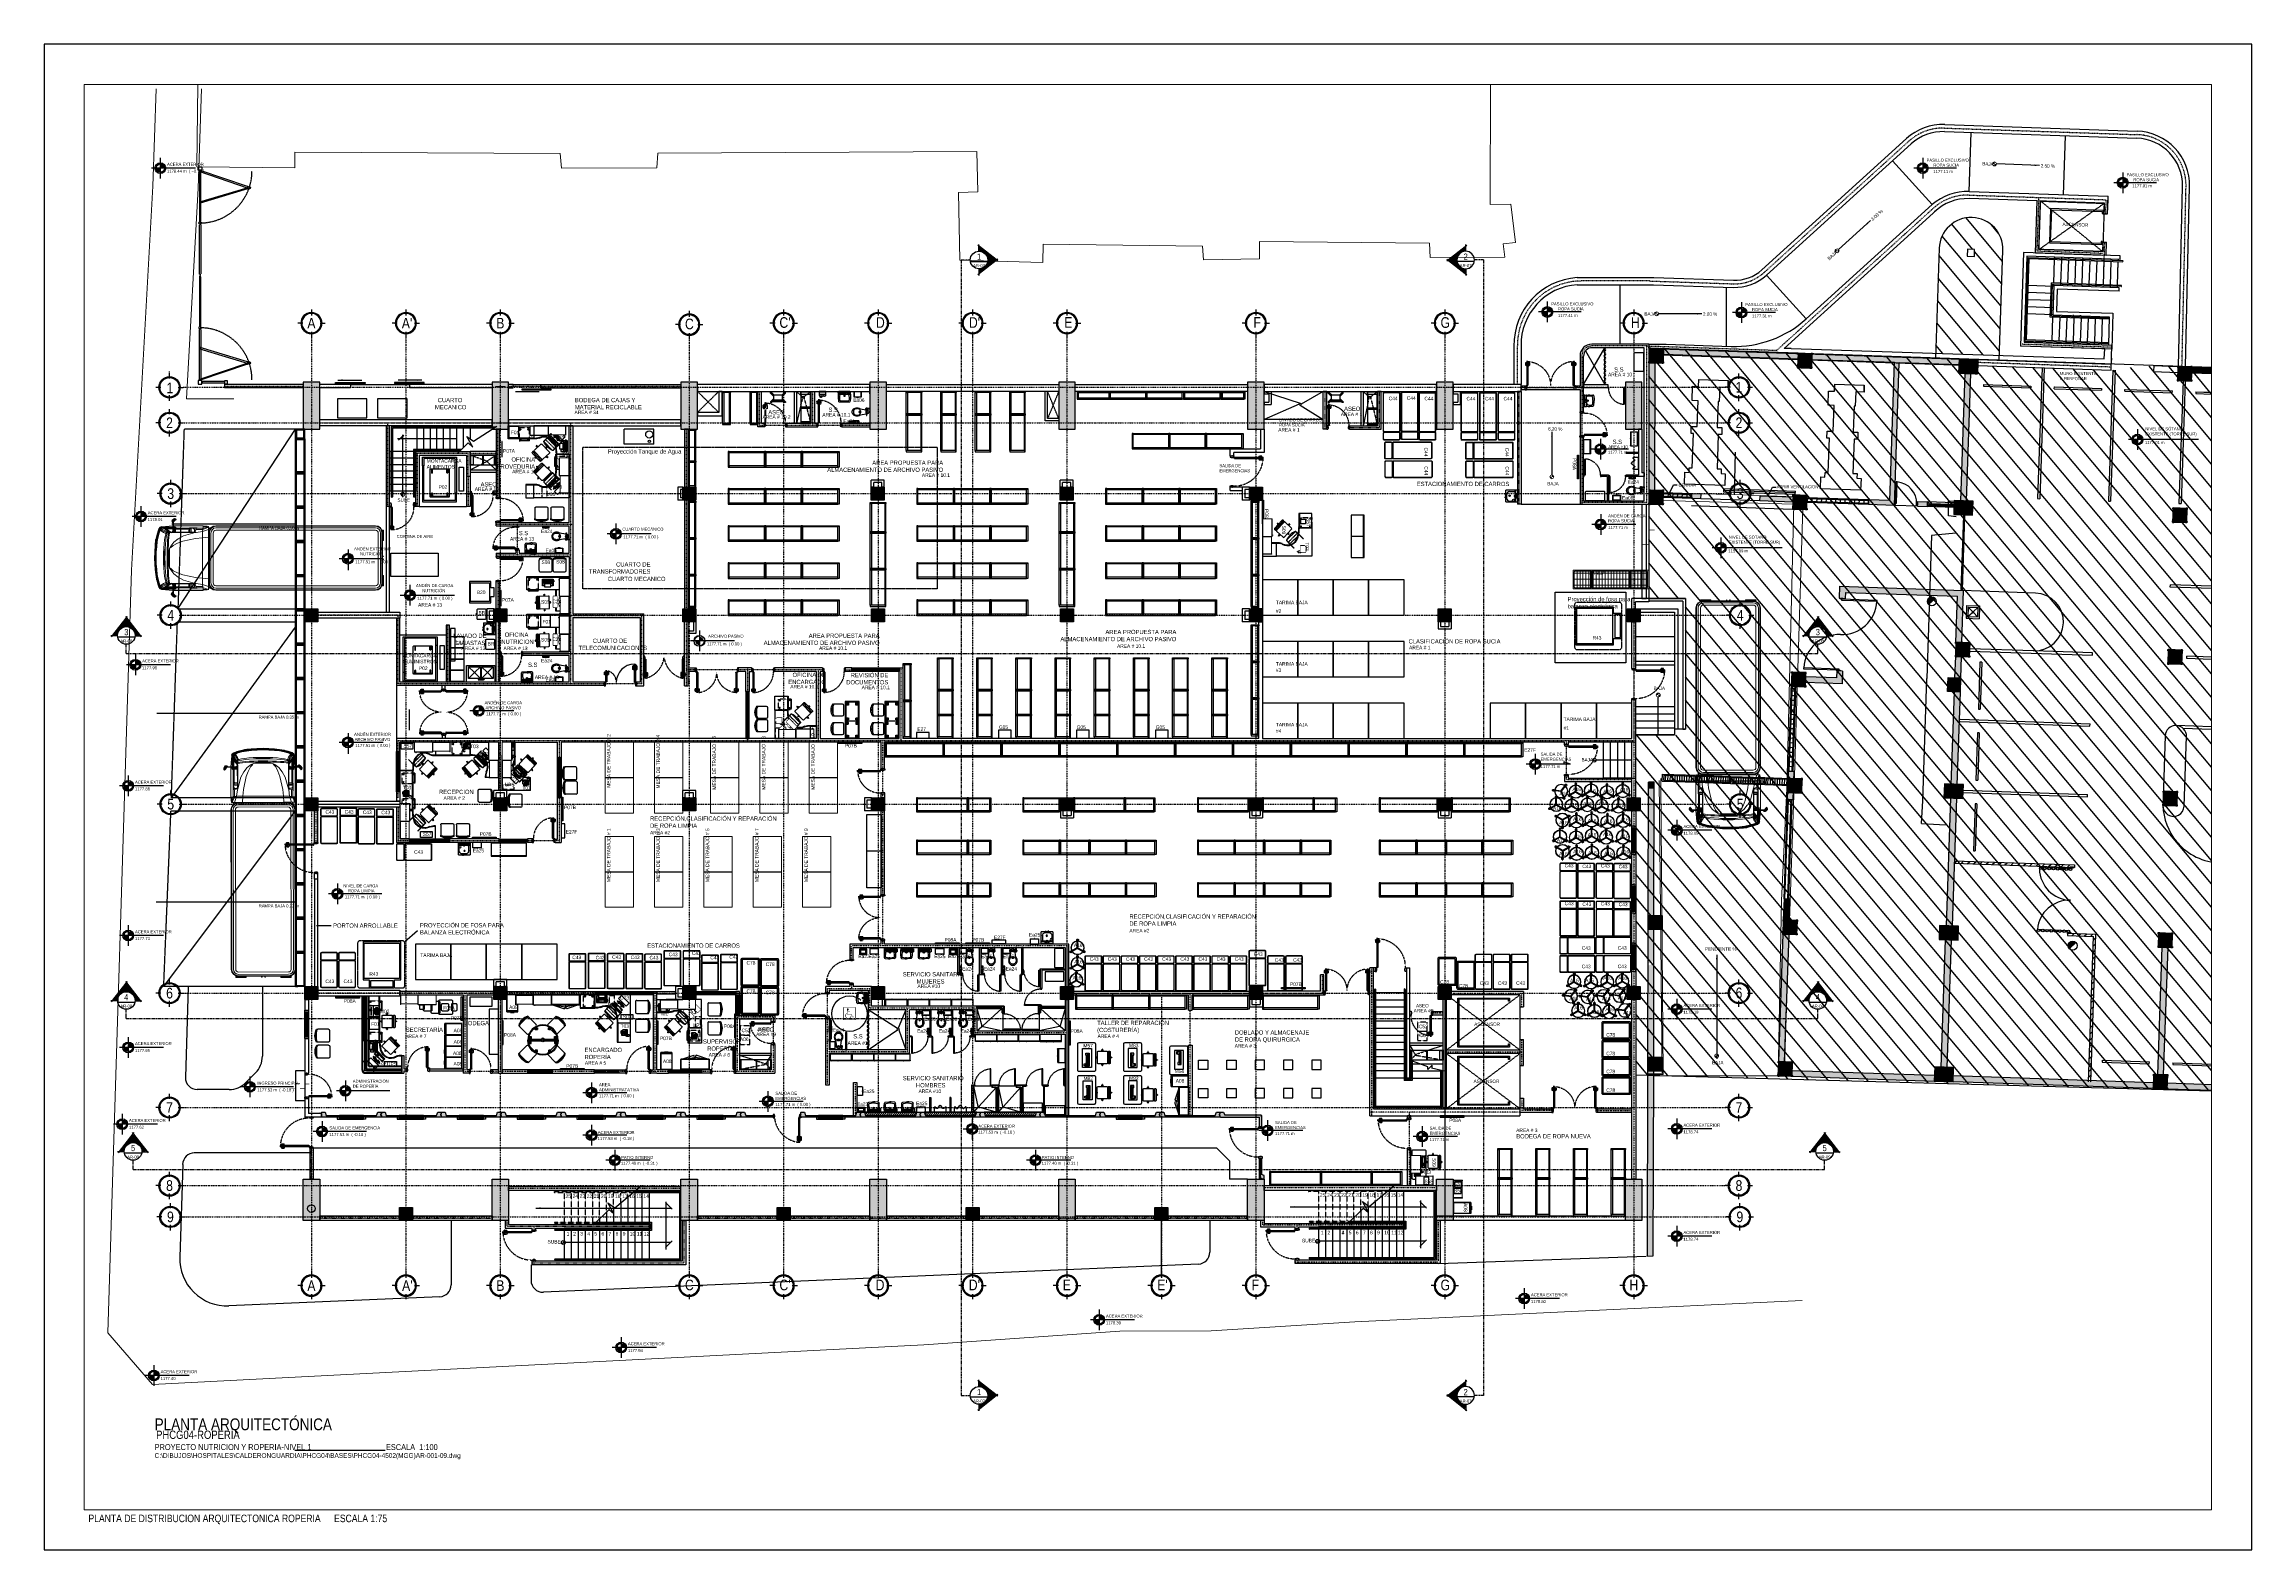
# Paper-space layout 'Layout1' of a CAD drawing. Extents: x 335 to 1435, y 44 to 794.
# The model-space entities are those that its viewports show. They can reach past a viewport. Long polylines and large blocks are cut down to what shows.
import ezdxf
from ezdxf.enums import TextEntityAlignment as Align

# ---------------------------------------------------------------- set-up
doc = ezdxf.new("R2010")
doc.units = 0
doc.header["$LTSCALE"] = 10
doc.set_wipeout_variables(frame=1)
doc.header["$PDSIZE"] = 0.1
for name, pattern in [('CENTER', [2, 1.25, -0.25, 0.25, -0.25]), ('DASHDOT', [1, 0.5, -0.25, 0, -0.25]), ('DASHDOT2', [12.7, 6.35, -3.175, 0, -3.175]), ('HIDDEN', [0.375, 0.25, -0.125]), ('HIDDEN2', [0.1875, 0.125, -0.0625]), ('PHANTOM', [63.5, 31.75, -6.35, 6.35, -6.35, 6.35, -6.35]), ('PHANTOM2', [1.25, 0.625, -0.125, 0.125, -0.125, 0.125, -0.125]), ('STYLE_01', [0.15, 0.1, -0.05])]:
    doc.linetypes.add(name, pattern=pattern)
for name, color, linetype in [('1 Panel Nervado', 1, 'Continuous'), ('arq- obras exteriores', 250, 'Continuous'), ('arq-accesorios de baño', 2, 'Continuous'), ('arq-accesorios de baño-texto', 2, 'Continuous'), ('arq-aceras', 252, 'Continuous'), ('arq-andén', 1, 'Continuous'), ('arq-carros', 8, 'Continuous'), ('arq-columnas', 6, 'Continuous'), ('arq-ejes', 251, 'DASHDOT2'), ('arq-ejes-circulo', 1, 'Continuous'), ('arq-ejes-principales', 1, 'DASHDOT'), ('arq-equipamiento', 1, 'Continuous'), ('arq-escaleras', 1, 'Continuous'), ('arq-escaleras-tex', 3, 'Continuous'), ('arq-estación lavado manos', 1, 'Continuous'), ('arq-hatch', 252, 'Continuous'), ('arq-hatch existente', 1, 'Continuous'), ('arq-indicacion de corte', 5, 'PHANTOM2'), ('arq-mob-equipo', 150, 'Continuous'), ('arq-mob-san', 1, 'Continuous'), ('arq-mobiliario', 1, 'Continuous'), ('arq-montacargas', 2, 'Continuous'), ('arq-muro', 5, 'Continuous'), ('arq-muro bajo', 4, 'Continuous'), ('arq-niveles', 1, 'Continuous'), ('arq-pared baja', 240, 'Continuous'), ('arq-pared colada', 5, 'Continuous'), ('arq-pared mamposteria', 4, 'Continuous'), ('arq-pared mobiliario', 1, 'Continuous'), ('arq-paredes-liv', 3, 'Continuous'), ('arq-portón', 1, 'HIDDEN'), ('arq-prefabricado', 1, 'Continuous'), ('arq-proyeccion', 1, 'Continuous'), ('arq-proyeccion edificios anexos', 8, 'Continuous'), ('arq-proyección tanque de agua', 1, 'STYLE_01'), ('arq-puertas', 1, 'Continuous'), ('arq-Rejilla', 8, 'Continuous'), ('arq-san', 1, 'Continuous'), ('arq-telecomunicaciones', 250, 'Continuous'), ('arq-text-aposentos', 3, 'Continuous'), ('arq-text-codigo', 1, 'Continuous'), ('arq-text-ejes', 2, 'Continuous'), ('arq-text-equipamento', 2, 'Continuous'), ('arq-text-equipamiento', 2, 'Continuous'), ('arq-text-escaleras', 3, 'Continuous'), ('arq-text-mobiliario', 2, 'Continuous'), ('arq-text-telecomunicaciones', 2, 'Continuous'), ('arq-titulos', 5, 'Continuous'), ('arq-ventanas', 1, 'Continuous'), ('arq-wipeout', 2, 'HIDDEN'), ('arq. pared mamposteria', 4, 'Continuous'), ('modificaciones 06-07-10', 200, 'Continuous'), ('PHCG04-4502(MGG)AR-002-09$0$arq-vigas exteriores', 250, 'Continuous')]:
    doc.layers.add(name, color=color, linetype=linetype)
doc.layers.add('mv', color=191, linetype='Continuous', plot=False)
doc.styles.add('dape 1', font='swissck.ttf')
doc.styles.add('dape 2', font='ARIALN.TTF')
doc.styles.add('MADAY 2', font='ARIALN.TTF')
doc.dimstyles.new('dape', dxfattribs={"dimscale": 0.05, "dimtxt": 2, "dimasz": 2, "dimexe": 1, "dimexo": 1, "dimgap": 1, "dimtad": 1, "dimzin": 1, "dimtxsty": 'dape 2', "dimcen": 30, "dimclrd": 1, "dimclre": 1, "dimclrt": 256, "dimazin": 0, "dimtfac": 1, "dimtmove": 0, "dimatfit": 3, "dimfxl": 1, "dimarcsym": 0})

# ---------------------------------------------------------------- blocks, each defined once
blk = doc.blocks.new('Camion')
at = {"lineweight": 0}
for p, q in [((-1.276, 0.094), (-1.344, 0)), ((-1.259, 0.079), (-1.321, -0.009)), ((-1.276, 0.094), (-1.174, 0.158)), ((-1.259, 0.079), (-1.276, 0.094)), ((-1.164, 0.137), (-1.259, 0.079)), ((-1.259, -0.033), (-1.21, 0.034)), ((-1.138, 0.079), (-1.21, 0.034)), ((-1.181, 0.183), (-1.181, 0.165)), ((-1.181, 0.183), (1.177, 0.183)), ((-1.181, 0.165), (-1.134, 0.165)), ((-1.002, 0.227), (-1.175, 0.227)), ((-1.175, 0.198), (-1.175, 0.227)), ((-1.159, 0.198), (-1.175, 0.198)), ((-1.134, 0.165), (-1.174, 0.158)), ((-1.174, 0.158), (-1.164, 0.137)), ((-1.164, 0.137), (-1.053, 0.158)), ((-1.159, 0.183), (-1.159, 0.198)), ((-1.002, 0.198), (-1.159, 0.198)), ((-0.751, 0.183), (-1.159, 0.183)), ((-1.053, 0.095), (-1.138, 0.079)), ((-1.054, 0.18), (-1.134, 0.165)), ((-1.099, -0.009), (-1.053, 0)), ((-1.054, 0.18), (1.054, 0.18)), ((-1.053, 0.158), (1.053, 0.158)), ((1.053, 0.095), (-1.053, 0.095)), ((-1.053, 0), (1.053, 0)), ((-1.002, 0.198), (-1.002, 0.227)), ((-0.908, 0.227), (-1.002, 0.227)), ((-0.908, 0.198), (-1.002, 0.198)), ((-0.735, 0.227), (-0.908, 0.227)), ((-0.908, 0.198), (-0.908, 0.227)), ((-0.908, 0.198), (-0.751, 0.198)), ((-0.751, 0.183), (-0.751, 0.198)), ((-0.735, 0.198), (-0.751, 0.198)), ((-0.735, 0.227), (-0.735, 0.198)), ((-0.083, 0.205), (-0.078, 0.215)), ((-0.078, 0.195), (-0.083, 0.205)), ((-0.078, 0.215), (-0.067, 0.22)), ((-0.067, 0.19), (-0.078, 0.195)), ((-0.067, 0.22), (-0.056, 0.215)), ((-0.056, 0.195), (-0.067, 0.19)), ((-0.056, 0.215), (-0.051, 0.205)), ((-0.051, 0.205), (-0.056, 0.195)), ((0.053, 0.205), (0.058, 0.215)), ((0.058, 0.195), (0.053, 0.205)), ((0.058, 0.215), (0.069, 0.22)), ((0.069, 0.19), (0.058, 0.195)), ((0.069, 0.22), (0.08, 0.215)), ((0.08, 0.195), (0.069, 0.19)), ((0.08, 0.215), (0.085, 0.205)), ((0.085, 0.205), (0.08, 0.195)), ((0.735, 0.227), (0.907, 0.227)), ((0.735, 0.227), (0.735, 0.198)), ((0.75, 0.198), (0.735, 0.198)), ((0.75, 0.183), (0.75, 0.198)), ((0.75, 0.198), (0.907, 0.198)), ((1.159, 0.183), (0.75, 0.183)), ((0.907, 0.227), (0.907, 0.198)), ((0.907, 0.227), (1.002, 0.227)), ((1.002, 0.198), (0.907, 0.198)), ((1.002, 0.227), (1.175, 0.227)), ((1.002, 0.227), (1.002, 0.198)), ((1.159, 0.198), (1.002, 0.198)), ((1.053, 0.158), (1.164, 0.137)), ((1.138, 0.079), (1.053, 0.095)), ((1.134, 0.165), (1.054, 0.18)), ((1.134, 0.165), (1.177, 0.165)), ((1.174, 0.158), (1.134, 0.165)), ((1.21, 0.034), (1.138, 0.079)), ((1.159, 0.198), (1.159, 0.183)), ((1.175, 0.198), (1.159, 0.198)), ((1.164, 0.137), (1.174, 0.158)), ((1.164, 0.137), (1.259, 0.079)), ((1.276, 0.094), (1.174, 0.158)), ((1.175, 0.227), (1.175, 0.198)), ((1.177, 0.165), (1.177, 0.183)), ((1.259, -0.033), (1.21, 0.034)), ((1.259, 0.079), (1.276, 0.094)), ((1.259, 0.079), (1.321, -0.009)), ((1.344, 0), (1.276, 0.094)), ((-1.344, 0), (-1.368, -0.112)), ((-1.368, -0.2), (-1.368, -0.112)), ((-1.368, -0.112), (-1.368, -0.112)), ((-1.368, -0.112), (-1.368, -0.112)), ((-1.368, -0.2), (-1.368, -0.112)), ((-1.368, -0.579), (-1.368, -0.2)), ((-1.368, -0.2), (-1.368, -0.2)), ((-1.368, -0.2), (-1.368, -0.579)), ((-1.368, -0.579), (-1.368, -0.579)), ((-1.368, -0.579), (-1.368, -1.162)), ((-1.368, -0.579), (-1.368, -1.162)), ((-1.344, 0), (-1.321, -0.009)), ((-1.321, -0.009), (-1.344, -0.112)), ((-1.344, -6.876), (-1.344, -0.112)), ((-1.259, -0.033), (-1.276, -0.112)), ((-1.276, -0.112), (-1.276, -6.876)), ((-1.164, -0.069), (-1.174, -0.112)), ((-1.174, -6.876), (-1.174, -0.112)), ((-1.138, -0.033), (-1.164, -0.069)), ((-1.099, -0.009), (-1.138, -0.033)), ((1.053, 0), (1.099, -0.009)), ((1.099, -0.009), (1.138, -0.033)), ((1.138, -0.033), (1.164, -0.069)), ((1.174, -0.112), (1.164, -0.069)), ((1.174, -0.112), (1.174, -6.876)), ((1.276, -0.112), (1.259, -0.033)), ((1.276, -0.112), (1.276, -6.876)), ((1.321, -0.009), (1.344, 0)), ((1.344, -0.112), (1.321, -0.009)), ((1.368, -0.112), (1.344, 0)), ((1.344, -0.112), (1.344, -6.876)), ((1.368, -1.158), (1.368, -0.112)), ((1.368, -0.112), (1.368, -1.158)), ((1.368, -0.112), (1.368, -2.411)), ((-1.368, -1.279), (-1.368, -1.162)), ((-1.368, -1.162), (-1.368, -1.162)), ((-1.368, -1.279), (-1.368, -1.162)), ((-1.368, -1.279), (-1.368, -1.279)), ((-1.368, -6.876), (-1.368, -1.279)), ((1.368, -1.158), (1.368, -1.162)), ((1.368, -1.162), (1.368, -1.162)), ((1.368, -1.162), (1.368, -1.279)), ((1.368, -1.275), (1.368, -1.162)), ((1.368, -1.279), (1.368, -1.275)), ((1.368, -1.279), (1.368, -1.279)), ((1.368, -2.213), (1.368, -1.279)), ((1.368, -2.213), (1.368, -1.279)), ((1.368, -2.213), (1.368, -2.411)), ((1.368, -6.876), (1.368, -2.411)), ((-1.367, -7.409), (-1.377, -7.409)), ((-1.377, -7.409), (-1.377, -8.296)), ((-1.368, -6.876), (-1.344, -6.988)), ((-1.366, -7.409), (-1.367, -7.409)), ((-1.367, -7.409), (-1.367, -8.296)), ((-1.366, -7.409), (-1.354, -7.409)), ((-1.366, -8.622), (-1.366, -7.409)), ((-1.335, -7.244), (-1.354, -7.252)), ((-1.354, -7.252), (-1.354, -7.409)), ((-1.335, -7.409), (-1.354, -7.409)), ((-1.344, -6.876), (-1.321, -6.98)), ((-1.344, -6.988), (-1.321, -6.98)), ((-1.344, -6.988), (-1.276, -7.083)), ((-1.341, -7.184), (-1.34, -7.186)), ((-1.209, -7.184), (-1.341, -7.184)), ((-1.34, -7.186), (-1.339, -7.188)), ((-1.264, -7.405), (-1.339, -7.188)), ((-1.339, -7.188), (-1.337, -7.194)), ((-1.337, -7.194), (-1.334, -7.203)), ((-1.32, -7.244), (-1.335, -7.244)), ((-1.335, -7.244), (-1.335, -7.409)), ((-1.264, -7.409), (-1.335, -7.409)), ((-1.32, -7.244), (-1.334, -7.203)), ((-1.321, -6.98), (-1.259, -7.067)), ((-1.264, -7.405), (-1.32, -7.244)), ((-1.276, -6.876), (-1.259, -6.956)), ((-1.276, -7.083), (-1.259, -7.067)), ((-1.274, -7.084), (-1.276, -7.083)), ((-1.274, -7.116), (-1.274, -7.084)), ((-1.258, -7.093), (-1.274, -7.084)), ((-1.274, -7.145), (-1.274, -7.116)), ((-1.274, -7.116), (-1.258, -7.116)), ((-1.258, -7.145), (-1.274, -7.145)), ((-1.258, -7.415), (-1.264, -7.405)), ((-1.264, -7.409), (-1.264, -7.405)), ((-1.264, -7.412), (-1.264, -7.409)), ((-1.264, -7.412), (-1.258, -7.422)), ((-1.264, -7.668), (-1.264, -7.412)), ((-1.21, -7.022), (-1.259, -6.956)), ((-1.259, -7.067), (-1.164, -7.126)), ((-1.258, -7.093), (-1.258, -7.116)), ((-1.227, -7.113), (-1.258, -7.093)), ((-1.227, -7.116), (-1.258, -7.116)), ((-1.258, -7.116), (-1.258, -7.145)), ((-1.258, -7.145), (-1.227, -7.145)), ((-1.209, -7.427), (-1.258, -7.415)), ((-1.258, -7.422), (-1.209, -7.434)), ((-1.227, -7.116), (-1.227, -7.113)), ((-1.174, -7.146), (-1.227, -7.113)), ((-1.227, -7.145), (-1.227, -7.116)), ((-1.21, -7.022), (-1.138, -7.067)), ((-1.124, -7.438), (-1.209, -7.184)), ((-0.881, -7.184), (-1.209, -7.184)), ((-1.134, -7.437), (-1.209, -7.427)), ((-1.209, -7.434), (-1.134, -7.444)), ((-1.209, -7.434), (-1.204, -7.726)), ((-1.174, -6.876), (-1.164, -6.919)), ((-1.174, -7.146), (-1.164, -7.126)), ((-1.054, -7.168), (-1.174, -7.146)), ((-1.164, -6.919), (-1.138, -6.956)), ((-1.164, -7.126), (-1.053, -7.146)), ((-1.138, -6.956), (-1.099, -6.98)), ((-1.138, -7.067), (-1.053, -7.083)), ((-1.124, -7.438), (-1.134, -7.437)), ((-1.134, -7.444), (-1.122, -7.445)), ((-1.122, -7.442), (-1.124, -7.438)), ((-1.122, -7.445), (-1.122, -7.442)), ((-1.122, -7.442), (-0.859, -7.442)), ((-1.122, -7.449), (-1.122, -7.445)), ((-1.084, -7.715), (-1.122, -7.449)), ((-1.054, -7.449), (-1.122, -7.449)), ((-1.053, -6.988), (-1.099, -6.98)), ((-0.554, -7.168), (-1.054, -7.168)), ((-1.054, -7.449), (-0.919, -7.449)), ((-1.054, -7.449), (-0.897, -7.449)), ((1.053, -6.988), (-1.053, -6.988)), ((1.053, -7.083), (-1.053, -7.083)), ((-1.053, -7.146), (1.053, -7.146)), ((-0.897, -7.449), (-0.859, -7.449)), ((-0.859, -7.449), (-0.897, -7.449)), ((-0.859, -7.442), (-0.881, -7.184)), ((-0.554, -7.184), (-0.881, -7.184)), ((-0.859, -7.449), (-0.859, -7.442)), ((0.859, -7.442), (-0.859, -7.442)), ((-0.83, -7.732), (-0.859, -7.449)), ((-0.233, -7.449), (-0.859, -7.449)), ((-0.859, -7.449), (0, -7.449)), ((-0.233, -7.449), (-0.859, -7.449)), ((-0.554, -7.168), (-0.554, -7.184)), ((-0.533, -7.168), (-0.554, -7.168)), ((-0.533, -7.184), (-0.554, -7.184)), ((-0.533, -7.184), (-0.533, -7.168)), ((-0.476, -7.168), (-0.533, -7.168)), ((-0.476, -7.184), (-0.533, -7.184)), ((-0.476, -7.168), (-0.476, -7.184)), ((-0.397, -7.168), (-0.476, -7.168)), ((-0.397, -7.184), (-0.476, -7.184)), ((-0.397, -7.184), (-0.397, -7.168)), ((-0.026, -7.168), (-0.397, -7.168)), ((-0.026, -7.184), (-0.397, -7.184)), ((0, -7.449), (-0.233, -7.449)), ((-0.026, -7.168), (-0.026, -7.184)), ((-0.017, -7.168), (-0.026, -7.168)), ((-0.017, -7.184), (-0.026, -7.184)), ((-0.017, -7.168), (-0.017, -7.184)), ((-0.009, -7.168), (-0.017, -7.168)), ((-0.009, -7.184), (-0.017, -7.184)), ((-0.009, -7.184), (-0.009, -7.168)), ((0, -7.168), (-0.009, -7.168)), ((0, -7.184), (-0.009, -7.184)), ((0, -7.168), (0, -7.184)), ((0.01, -7.168), (0, -7.168)), ((0.01, -7.184), (0, -7.184)), ((0, -7.449), (0.315, -7.449)), ((0.01, -7.184), (0.01, -7.168)), ((0.017, -7.168), (0.01, -7.168)), ((0.017, -7.184), (0.01, -7.184)), ((0.017, -7.168), (0.017, -7.184)), ((0.027, -7.168), (0.017, -7.168)), ((0.027, -7.184), (0.017, -7.184)), ((0.027, -7.184), (0.027, -7.168)), ((0.389, -7.168), (0.027, -7.168)), ((0.389, -7.184), (0.027, -7.184)), ((0.315, -7.449), (0.859, -7.449)), ((0.539, -7.449), (0.315, -7.449)), ((0.389, -7.168), (0.389, -7.184)), ((0.467, -7.168), (0.389, -7.168)), ((0.467, -7.184), (0.389, -7.184)), ((0.467, -7.184), (0.467, -7.168)), ((0.525, -7.168), (0.467, -7.168)), ((0.525, -7.184), (0.467, -7.184)), ((0.525, -7.168), (0.525, -7.184)), ((0.546, -7.168), (0.525, -7.168)), ((0.546, -7.184), (0.525, -7.184)), ((0.859, -7.449), (0.539, -7.449)), ((0.859, -7.449), (0.539, -7.449)), ((0.546, -7.168), (0.546, -7.184)), ((1.054, -7.168), (0.546, -7.168)), ((0.88, -7.184), (0.546, -7.184)), ((0.859, -7.449), (0.83, -7.732)), ((0.88, -7.184), (0.859, -7.442)), ((0.859, -7.442), (0.859, -7.449)), ((0.859, -7.442), (0.859, -7.442)), ((0.859, -7.442), (1.053, -7.442)), ((0.896, -7.449), (0.859, -7.449)), ((0.859, -7.449), (0.918, -7.449)), ((0.88, -7.184), (1.209, -7.184)), ((0.918, -7.449), (0.896, -7.449)), ((0.918, -7.449), (1.053, -7.449)), ((1.053, -6.988), (1.099, -6.98)), ((1.053, -7.083), (1.138, -7.067)), ((1.053, -7.146), (1.164, -7.126)), ((1.053, -7.442), (1.053, -7.442)), ((1.053, -7.442), (1.122, -7.442)), ((1.053, -7.449), (1.056, -7.449)), ((1.174, -7.146), (1.054, -7.168)), ((1.121, -7.449), (1.056, -7.449)), ((1.056, -7.449), (1.122, -7.449)), ((1.122, -7.449), (1.084, -7.715)), ((1.138, -6.956), (1.099, -6.98)), ((1.121, -7.449), (1.122, -7.449)), ((1.121, -7.449), (1.121, -7.449)), ((1.123, -7.438), (1.122, -7.442)), ((1.122, -7.442), (1.122, -7.445)), ((1.122, -7.445), (1.134, -7.444)), ((1.122, -7.445), (1.122, -7.449)), ((1.209, -7.184), (1.123, -7.438)), ((1.134, -7.437), (1.123, -7.438)), ((1.209, -7.427), (1.134, -7.437)), ((1.134, -7.444), (1.209, -7.434)), ((1.138, -6.956), (1.164, -6.919)), ((1.138, -7.067), (1.21, -7.022)), ((1.164, -6.919), (1.174, -6.876)), ((1.164, -7.126), (1.259, -7.067)), ((1.174, -7.146), (1.164, -7.126)), ((1.226, -7.113), (1.174, -7.146)), ((1.204, -7.726), (1.209, -7.434)), ((1.307, -7.184), (1.209, -7.427)), ((1.209, -7.184), (1.307, -7.184)), ((1.257, -7.415), (1.209, -7.427)), ((1.209, -7.434), (1.231, -7.428)), ((1.209, -7.434), (1.209, -7.434)), ((1.21, -7.022), (1.259, -6.956)), ((1.258, -7.094), (1.226, -7.113)), ((1.226, -7.113), (1.226, -7.116)), ((1.258, -7.116), (1.226, -7.116)), ((1.226, -7.116), (1.226, -7.145)), ((1.226, -7.145), (1.258, -7.145)), ((1.231, -7.428), (1.242, -7.426)), ((1.242, -7.426), (1.257, -7.422)), ((1.242, -7.426), (1.257, -7.422)), ((1.263, -7.405), (1.257, -7.415)), ((1.257, -7.422), (1.259, -7.419)), ((1.257, -7.422), (1.259, -7.419)), ((1.274, -7.084), (1.258, -7.094)), ((1.258, -7.116), (1.258, -7.094)), ((1.258, -7.145), (1.258, -7.116)), ((1.258, -7.116), (1.274, -7.116)), ((1.274, -7.145), (1.258, -7.145)), ((1.259, -6.956), (1.276, -6.876)), ((1.321, -6.98), (1.259, -7.067)), ((1.259, -7.067), (1.276, -7.083)), ((1.259, -7.419), (1.263, -7.412)), ((1.339, -7.188), (1.263, -7.405)), ((1.319, -7.244), (1.263, -7.405)), ((1.263, -7.405), (1.263, -7.409)), ((1.263, -7.409), (1.263, -7.412)), ((1.263, -7.409), (1.335, -7.409)), ((1.263, -7.412), (1.263, -7.668)), ((1.263, -7.412), (1.263, -7.412)), ((1.276, -7.083), (1.274, -7.084)), ((1.274, -7.084), (1.274, -7.116)), ((1.274, -7.116), (1.274, -7.145)), ((1.276, -7.083), (1.344, -6.988)), ((1.34, -7.184), (1.307, -7.184)), ((1.334, -7.203), (1.319, -7.244)), ((1.319, -7.244), (1.335, -7.244)), ((1.321, -6.98), (1.344, -6.876)), ((1.344, -6.988), (1.321, -6.98)), ((1.353, -7.252), (1.335, -7.244)), ((1.335, -7.244), (1.335, -7.409)), ((1.335, -7.409), (1.353, -7.409)), ((1.337, -7.194), (1.339, -7.188)), ((1.339, -7.188), (1.34, -7.186)), ((1.34, -7.184), (1.34, -7.186)), ((1.344, -6.988), (1.368, -6.876)), ((1.353, -7.252), (1.353, -7.409)), ((1.366, -7.409), (1.353, -7.409)), ((1.366, -7.409), (1.367, -7.409)), ((1.366, -8.622), (1.366, -7.409)), ((1.367, -7.409), (1.367, -8.296)), ((-1.367, -8.296), (-1.377, -8.296)), ((-1.377, -8.551), (-1.377, -8.296)), ((-1.367, -8.361), (-1.367, -8.296)), ((-1.367, -8.361), (-1.367, -8.369)), ((-1.367, -8.369), (-1.367, -8.398)), ((-1.367, -8.411), (-1.367, -8.398)), ((-1.367, -8.411), (-1.367, -8.473)), ((-1.271, -7.676), (-1.264, -7.668)), ((-1.271, -7.679), (-1.264, -7.672)), ((-1.271, -7.679), (-1.271, -7.676)), ((-1.271, -7.687), (-1.271, -7.679)), ((-1.264, -7.683), (-1.271, -7.687)), ((-1.271, -7.971), (-1.271, -7.687)), ((-1.271, -7.971), (-1.264, -7.975)), ((-1.271, -7.979), (-1.271, -7.971)), ((-1.271, -7.979), (-1.264, -7.985)), ((-1.271, -7.979), (-1.271, -7.982)), ((-1.264, -7.989), (-1.271, -7.982)), ((-1.264, -7.672), (-1.264, -7.668)), ((-1.264, -7.683), (-1.264, -7.672)), ((-1.264, -7.916), (-1.264, -7.683)), ((-1.259, -7.916), (-1.264, -7.916)), ((-1.264, -7.932), (-1.264, -7.916)), ((-1.264, -7.932), (-1.259, -7.933)), ((-1.264, -7.932), (-1.264, -7.975)), ((-1.264, -7.975), (-1.264, -7.985)), ((-1.264, -7.985), (-1.264, -7.989)), ((-1.264, -8.142), (-1.264, -7.989)), ((-1.264, -7.989), (-1.264, -7.989)), ((-1.264, -7.989), (-1.263, -8.319)), ((-1.264, -8.142), (-1.263, -8.319)), ((-1.264, -8.142), (-1.264, -8.59)), ((-1.263, -8.319), (-1.263, -8.319)), ((-1.263, -8.319), (-1.263, -8.465)), ((-1.263, -8.319), (-1.263, -8.465)), ((-1.259, -7.933), (-1.262, -8.673)), ((-1.257, -7.771), (-1.259, -7.831)), ((-1.259, -7.831), (-1.259, -7.916)), ((-1.231, -7.916), (-1.259, -7.916)), ((-1.259, -7.916), (-1.259, -7.933)), ((-1.259, -7.933), (-1.231, -7.932)), ((-1.253, -7.729), (-1.257, -7.771)), ((-1.247, -7.714), (-1.253, -7.729)), ((-1.204, -7.726), (-1.247, -7.714)), ((-1.232, -8.074), (-1.234, -8.535)), ((-1.232, -8.074), (-1.231, -7.932)), ((-1.231, -8.033), (-1.232, -8.074)), ((-1.09, -7.916), (-1.231, -7.916)), ((-1.231, -7.932), (-1.09, -7.932)), ((-1.228, -8.004), (-1.231, -8.033)), ((-1.23, -7.84), (-1.229, -7.808)), ((-1.229, -7.808), (-1.227, -7.785)), ((-1.224, -7.993), (-1.228, -8.004)), ((-1.227, -7.785), (-1.224, -7.777)), ((-1.113, -7.777), (-1.224, -7.777)), ((-1.182, -7.994), (-1.224, -7.993)), ((-1.222, -8.535), (-1.219, -8.074)), ((-1.219, -8.074), (-1.218, -8.043)), ((-1.218, -8.043), (-1.216, -8.021)), ((-1.216, -8.021), (-1.214, -8.013)), ((-1.214, -8.013), (-1.172, -8.014)), ((-1.204, -7.726), (-1.135, -7.74)), ((-1.114, -7.996), (-1.182, -7.994)), ((-1.172, -8.014), (-1.104, -8.014)), ((-1.135, -7.74), (-1.112, -7.755)), ((-1.099, -8.005), (-1.114, -7.996)), ((-1.113, -7.777), (-1.099, -7.786)), ((-1.112, -7.755), (-1.099, -7.786)), ((-1.104, -8.014), (-1.093, -8.021)), ((-1.099, -7.786), (-1.096, -7.795)), ((-1.09, -8.029), (-1.099, -8.005)), ((-1.096, -7.795), (-1.09, -7.85)), ((-1.09, -8.029), (-1.093, -8.021)), ((-1.09, -7.85), (-1.09, -7.916)), ((-1.073, -7.917), (-1.09, -7.916)), ((-1.09, -7.916), (-1.09, -7.932)), ((-1.09, -7.916), (-1.09, -7.916)), ((-1.09, -8.029), (-1.09, -7.932)), ((-1.09, -7.932), (-1.08, -7.932)), ((-1.09, -8.575), (-1.09, -8.029)), ((-1.09, -8.029), (-1.09, -8.029)), ((-1.073, -7.755), (-1.084, -7.715)), ((-1.08, -7.932), (-1.081, -8.75)), ((-1.073, -7.917), (-1.073, -7.755)), ((-0.941, -8.247), (-1.073, -7.755)), ((-1.072, -8.762), (-1.073, -7.917)), ((-0.941, -8.247), (-0.94, -8.249)), ((-0.94, -8.249), (-0.809, -8.474)), ((-0.712, -8.275), (-0.83, -7.732)), ((-0.627, -8.499), (-0.712, -8.275)), ((0.711, -8.275), (0.627, -8.499)), ((0.83, -7.732), (0.711, -8.275)), ((0.809, -8.474), (0.939, -8.249)), ((0.939, -8.249), (0.94, -8.247)), ((1.073, -7.755), (0.94, -8.247)), ((1.073, -7.917), (1.072, -8.762)), ((1.084, -7.715), (1.073, -7.755)), ((1.073, -7.755), (1.073, -7.917)), ((1.09, -7.916), (1.073, -7.917)), ((1.08, -8.75), (1.079, -7.932)), ((1.09, -7.932), (1.079, -7.932)), ((1.09, -7.85), (1.095, -7.795)), ((1.09, -7.916), (1.09, -7.85)), ((1.09, -7.932), (1.09, -7.916)), ((1.09, -7.916), (1.09, -7.916)), ((1.23, -7.916), (1.09, -7.916)), ((1.09, -8.029), (1.09, -7.932)), ((1.23, -7.932), (1.09, -7.932)), ((1.099, -8.005), (1.09, -8.029)), ((1.09, -8.029), (1.093, -8.021)), ((1.09, -8.575), (1.09, -8.029)), ((1.09, -8.029), (1.09, -8.029)), ((1.093, -8.021), (1.104, -8.014)), ((1.095, -7.795), (1.099, -7.786)), ((1.099, -7.786), (1.112, -7.755)), ((1.099, -7.786), (1.113, -7.777)), ((1.114, -7.996), (1.099, -8.005)), ((1.104, -8.014), (1.171, -8.014)), ((1.112, -7.755), (1.134, -7.74)), ((1.113, -7.777), (1.224, -7.777)), ((1.182, -7.994), (1.114, -7.996)), ((1.134, -7.74), (1.204, -7.726)), ((1.171, -8.014), (1.213, -8.013)), ((1.224, -7.993), (1.182, -7.994)), ((1.247, -7.714), (1.204, -7.726)), ((1.213, -8.013), (1.216, -8.021)), ((1.216, -8.021), (1.218, -8.043)), ((1.218, -8.043), (1.219, -8.074)), ((1.219, -8.074), (1.221, -8.535)), ((1.224, -7.777), (1.227, -7.785)), ((1.227, -8.004), (1.224, -7.993)), ((1.227, -7.785), (1.229, -7.808)), ((1.23, -8.033), (1.227, -8.004)), ((1.229, -7.808), (1.23, -7.84)), ((1.259, -7.916), (1.23, -7.916)), ((1.23, -7.932), (1.259, -7.933)), ((1.231, -8.074), (1.23, -7.932)), ((1.231, -8.074), (1.23, -8.033)), ((1.233, -8.535), (1.231, -8.074)), ((1.252, -7.729), (1.247, -7.714)), ((1.257, -7.771), (1.252, -7.729)), ((1.259, -7.831), (1.257, -7.771)), ((1.259, -7.916), (1.259, -7.831)), ((1.259, -7.933), (1.259, -7.916)), ((1.263, -7.916), (1.259, -7.916)), ((1.259, -7.933), (1.263, -7.932)), ((1.262, -8.673), (1.259, -7.933)), ((1.263, -7.668), (1.271, -7.676)), ((1.263, -7.668), (1.263, -7.672)), ((1.263, -7.672), (1.271, -7.679)), ((1.263, -7.672), (1.263, -7.683)), ((1.271, -7.687), (1.263, -7.683)), ((1.263, -7.683), (1.263, -7.916)), ((1.263, -7.932), (1.263, -7.916)), ((1.263, -7.932), (1.263, -7.975)), ((1.263, -7.975), (1.271, -7.971)), ((1.263, -7.985), (1.263, -7.975)), ((1.263, -7.985), (1.271, -7.979)), ((1.271, -7.982), (1.263, -7.989)), ((1.263, -7.989), (1.263, -7.985)), ((1.263, -7.989), (1.263, -8.142)), ((1.263, -7.989), (1.263, -7.989)), ((1.263, -8.319), (1.263, -7.989)), ((1.263, -8.319), (1.263, -8.142)), ((1.263, -8.142), (1.263, -8.59)), ((1.263, -8.319), (1.263, -8.319)), ((1.263, -8.465), (1.263, -8.319)), ((1.263, -8.465), (1.263, -8.319)), ((1.271, -7.676), (1.271, -7.679)), ((1.271, -7.687), (1.271, -7.679)), ((1.271, -7.971), (1.271, -7.687)), ((1.271, -7.979), (1.271, -7.971)), ((1.271, -7.982), (1.271, -7.979)), ((1.367, -8.296), (1.367, -8.298)), ((1.367, -8.298), (1.367, -8.361)), ((1.367, -8.361), (1.367, -8.369)), ((1.367, -8.369), (1.367, -8.398)), ((1.367, -8.398), (1.367, -8.411)), ((1.367, -8.411), (1.367, -8.473)), ((-1.645, -8.584), (-1.656, -8.618)), ((-1.654, -8.653), (-1.656, -8.618)), ((-1.647, -8.629), (-1.656, -8.618)), ((-1.649, -8.659), (-1.649, -8.659)), ((-1.635, -8.677), (-1.649, -8.659)), ((-1.647, -8.629), (-1.637, -8.642)), ((-1.645, -8.584), (-1.621, -8.555)), ((-1.632, -8.598), (-1.645, -8.584)), ((-1.637, -8.642), (-1.639, -8.659)), ((-1.631, -8.666), (-1.639, -8.659)), ((-1.639, -8.659), (-1.635, -8.677)), ((-1.636, -8.633), (-1.637, -8.642)), ((-1.623, -8.61), (-1.636, -8.633)), ((-1.625, -8.642), (-1.636, -8.633)), ((-1.635, -8.677), (-1.633, -8.684)), ((-1.633, -8.684), (-1.622, -8.693)), ((-1.607, -8.571), (-1.632, -8.598)), ((-1.623, -8.61), (-1.632, -8.598)), ((-1.619, -8.676), (-1.631, -8.666)), ((-1.611, -8.619), (-1.625, -8.642)), ((-1.609, -8.655), (-1.625, -8.642)), ((-1.622, -8.609), (-1.623, -8.61)), ((-1.612, -8.618), (-1.622, -8.609)), ((-1.619, -8.695), (-1.622, -8.693)), ((-1.607, -8.571), (-1.621, -8.555)), ((-1.609, -8.655), (-1.619, -8.676)), ((-1.619, -8.676), (-1.533, -8.748)), ((-1.572, -8.735), (-1.619, -8.695)), ((-1.619, -8.695), (-1.589, -8.731)), ((-1.588, -8.594), (-1.612, -8.618)), ((-1.611, -8.619), (-1.612, -8.618)), ((-1.593, -8.634), (-1.611, -8.619)), ((-1.593, -8.634), (-1.609, -8.655)), ((-1.576, -8.683), (-1.609, -8.655)), ((-1.588, -8.594), (-1.607, -8.571)), ((-1.546, -8.673), (-1.593, -8.634)), ((-1.593, -8.634), (-1.546, -8.673)), ((-1.572, -8.735), (-1.589, -8.731)), ((-1.521, -8.673), (-1.588, -8.594)), ((-1.521, -8.673), (-1.588, -8.594)), ((-1.577, -8.683), (-1.555, -8.683)), ((-1.553, -8.69), (-1.575, -8.69)), ((-1.553, -8.676), (-1.573, -8.676)), ((-1.549, -8.754), (-1.572, -8.735)), ((-1.563, -8.693), (-1.567, -8.693)), ((-1.565, -8.673), (-1.546, -8.673)), ((-1.514, -8.735), (-1.563, -8.693)), ((-1.563, -8.693), (-1.522, -8.693)), ((-1.555, -8.683), (-1.553, -8.676)), ((-1.553, -8.69), (-1.555, -8.683)), ((-1.555, -8.683), (-1.501, -8.683)), ((-1.553, -8.676), (-1.5, -8.676)), ((-1.553, -8.69), (-1.5, -8.69)), ((-1.542, -8.76), (-1.549, -8.754)), ((-1.521, -8.673), (-1.546, -8.673)), ((-1.546, -8.673), (-1.546, -8.673)), ((-1.538, -8.764), (-1.542, -8.76)), ((-1.512, -8.765), (-1.538, -8.764)), ((-1.533, -8.748), (-1.514, -8.735)), ((-1.52, -8.759), (-1.533, -8.748)), ((-1.509, -8.705), (-1.522, -8.693)), ((-1.505, -8.693), (-1.522, -8.693)), ((-1.521, -8.673), (-1.521, -8.673)), ((-1.373, -8.673), (-1.521, -8.673)), ((-1.512, -8.765), (-1.52, -8.759)), ((-1.495, -8.716), (-1.514, -8.735)), ((-1.498, -8.748), (-1.514, -8.735)), ((-1.487, -8.757), (-1.512, -8.765)), ((-1.5, -8.699), (-1.509, -8.705)), ((-1.495, -8.716), (-1.509, -8.705)), ((-1.5, -8.699), (-1.505, -8.693)), ((-1.487, -8.715), (-1.505, -8.693)), ((-1.505, -8.693), (-1.505, -8.693)), ((-1.505, -8.693), (-1.371, -8.693)), ((-1.501, -8.683), (-1.5, -8.676)), ((-1.5, -8.69), (-1.501, -8.683)), ((-1.501, -8.683), (-1.101, -8.683)), ((-1.5, -8.676), (-1.174, -8.676)), ((-1.5, -8.69), (-1.174, -8.69)), ((-1.487, -8.715), (-1.5, -8.699)), ((-1.478, -8.731), (-1.498, -8.748)), ((-1.487, -8.757), (-1.498, -8.748)), ((-1.493, -8.718), (-1.495, -8.716)), ((-1.493, -8.718), (-1.487, -8.715)), ((-1.478, -8.731), (-1.493, -8.718)), ((-1.466, -8.74), (-1.487, -8.757)), ((-1.466, -8.74), (-1.478, -8.731)), ((-1.367, -8.551), (-1.377, -8.551)), ((-1.377, -8.561), (-1.377, -8.551)), ((-1.367, -8.561), (-1.377, -8.561)), ((-1.377, -8.588), (-1.377, -8.561)), ((-1.367, -8.588), (-1.377, -8.588)), ((-1.377, -8.624), (-1.377, -8.588)), ((-1.373, -8.673), (-1.377, -8.624)), ((-1.373, -8.673), (-1.363, -8.673)), ((-1.346, -9.014), (-1.371, -8.693)), ((-1.371, -8.693), (-1.362, -8.693)), ((-1.367, -8.474), (-1.367, -8.473)), ((-1.367, -8.551), (-1.367, -8.474)), ((-1.367, -8.552), (-1.367, -8.551)), ((-1.367, -8.551), (-1.367, -8.551)), ((-1.367, -8.561), (-1.367, -8.552)), ((-1.367, -8.561), (-1.367, -8.588)), ((-1.367, -8.619), (-1.367, -8.588)), ((-1.363, -8.673), (-1.367, -8.619)), ((-1.367, -8.619), (-1.367, -8.624)), ((-1.366, -8.622), (-1.367, -8.619)), ((-1.363, -8.673), (-1.367, -8.624)), ((-1.366, -8.622), (-1.362, -8.673)), ((-1.364, -8.624), (-1.366, -8.622)), ((-1.366, -8.622), (-1.366, -8.622)), ((-1.36, -8.673), (-1.364, -8.624)), ((-1.303, -8.648), (-1.364, -8.624)), ((-1.364, -8.624), (-1.364, -8.624)), ((-1.363, -8.673), (-1.363, -8.673)), ((-1.363, -8.673), (-1.362, -8.673)), ((-1.362, -8.673), (-1.36, -8.673)), ((-1.336, -9.014), (-1.362, -8.693)), ((-1.362, -8.693), (-1.361, -8.693)), ((-1.336, -9.014), (-1.361, -8.693)), ((-1.361, -8.693), (-1.336, -9.013)), ((-1.361, -8.693), (-1.361, -8.693)), ((-1.361, -8.693), (-1.358, -8.693)), ((-1.36, -8.673), (-1.33, -8.673)), ((-1.333, -9.013), (-1.358, -8.693)), ((-1.358, -8.693), (-1.33, -8.693)), ((-1.346, -9.014), (-1.332, -9.16)), ((-1.336, -9.013), (-1.322, -9.16)), ((-1.336, -9.014), (-1.336, -9.014)), ((-1.336, -9.014), (-1.323, -9.158)), ((-1.328, -9.18), (-1.335, -9.18)), ((-1.335, -9.18), (-1.309, -9.235)), ((-1.333, -9.013), (-1.319, -9.16)), ((-1.323, -9.16), (-1.332, -9.16)), ((-1.33, -8.673), (-1.303, -8.659)), ((-1.325, -8.673), (-1.33, -8.673)), ((-1.263, -8.716), (-1.33, -8.693)), ((-1.33, -8.693), (-1.303, -8.708)), ((-1.322, -8.693), (-1.33, -8.693)), ((-1.328, -9.18), (-1.304, -9.232)), ((-1.315, -9.18), (-1.328, -9.18)), ((-1.263, -8.638), (-1.325, -8.673)), ((-1.323, -8.673), (-1.325, -8.673)), ((-1.323, -8.673), (-1.263, -8.651)), ((-1.263, -8.673), (-1.323, -8.673)), ((-1.323, -9.16), (-1.323, -9.158)), ((-1.323, -9.16), (-1.322, -9.16)), ((-1.322, -8.693), (-1.263, -8.716)), ((-1.263, -8.693), (-1.322, -8.693)), ((-1.322, -9.16), (-1.319, -9.16)), ((-1.319, -9.16), (-1.264, -9.16)), ((-1.29, -9.235), (-1.315, -9.18)), ((-1.315, -9.18), (-1.309, -9.18)), ((-1.292, -9.18), (-1.309, -9.18)), ((-1.309, -9.18), (-1.285, -9.232)), ((-1.309, -9.235), (-1.304, -9.232)), ((-1.233, -9.287), (-1.309, -9.235)), ((-1.304, -9.232), (-1.229, -9.283)), ((-1.303, -8.574), (-1.264, -8.59)), ((-1.303, -8.574), (-1.303, -8.648)), ((-1.303, -8.659), (-1.264, -8.638)), ((-1.303, -8.648), (-1.303, -8.659)), ((-1.303, -9.16), (-1.303, -8.708)), ((-1.303, -8.708), (-1.264, -8.729)), ((-1.303, -9.16), (-1.264, -9.16)), ((-1.292, -9.18), (-1.27, -9.224)), ((-1.263, -9.18), (-1.292, -9.18)), ((-1.29, -9.235), (-1.285, -9.232)), ((-1.215, -9.287), (-1.29, -9.235)), ((-1.285, -9.232), (-1.211, -9.283)), ((-1.27, -9.224), (-1.202, -9.272)), ((-1.264, -8.638), (-1.264, -8.59)), ((-1.264, -8.638), (-1.263, -8.637)), ((-1.264, -9.11), (-1.264, -8.729)), ((-1.264, -8.729), (-1.263, -8.729)), ((-1.263, -8.908), (-1.264, -9.11)), ((-1.251, -9.076), (-1.264, -9.11)), ((-1.264, -9.11), (-1.261, -9.129)), ((-1.264, -9.11), (-1.264, -9.16)), ((-1.264, -9.16), (-1.264, -9.161)), ((-1.263, -9.18), (-1.264, -9.161)), ((-1.263, -8.465), (-1.263, -8.465)), ((-1.263, -8.465), (-1.263, -8.53)), ((-1.263, -8.465), (-1.263, -8.53)), ((-1.263, -8.53), (-1.263, -8.53)), ((-1.263, -8.53), (-1.263, -8.637)), ((-1.263, -8.53), (-1.263, -8.637)), ((-1.263, -8.637), (-1.263, -8.637)), ((-1.263, -8.637), (-1.263, -8.638)), ((-1.263, -8.638), (-1.263, -8.651)), ((-1.263, -8.651), (-1.263, -8.673)), ((-1.262, -8.673), (-1.263, -8.673)), ((-1.262, -8.693), (-1.263, -8.908)), ((-1.263, -8.693), (-1.263, -8.716)), ((-1.262, -8.693), (-1.263, -8.693)), ((-1.263, -8.716), (-1.263, -8.716)), ((-1.263, -8.716), (-1.263, -8.729)), ((-1.263, -8.729), (-1.263, -8.908)), ((-1.263, -8.729), (-1.263, -8.729)), ((-1.263, -8.729), (-1.263, -8.908)), ((-1.261, -8.972), (-1.263, -8.908)), ((-1.261, -9.18), (-1.263, -9.18)), ((-1.263, -9.18), (-1.261, -9.181)), ((-1.261, -9.18), (-1.263, -9.18)), ((-1.263, -9.18), (-1.263, -9.18)), ((-1.249, -9.213), (-1.263, -9.18)), ((-1.234, -8.673), (-1.262, -8.673)), ((-1.235, -8.693), (-1.262, -8.693)), ((-1.261, -8.972), (-1.257, -9.015)), ((-1.261, -9.129), (-1.243, -9.094)), ((-1.261, -9.129), (-1.237, -9.183)), ((-1.261, -9.129), (-1.261, -9.18)), ((-1.261, -9.181), (-1.261, -9.18)), ((-1.261, -9.18), (-1.261, -9.18)), ((-1.257, -9.015), (-1.251, -9.019)), ((-1.257, -9.015), (-1.251, -9.076)), ((-1.251, -9.019), (-1.199, -8.934)), ((-1.199, -8.982), (-1.251, -9.076)), ((-1.251, -9.214), (-1.249, -9.213)), ((-1.248, -9.216), (-1.251, -9.214)), ((-1.251, -9.214), (-1.251, -9.214)), ((-1.248, -9.216), (-1.249, -9.213)), ((-1.248, -9.216), (-1.239, -9.238)), ((-1.243, -9.094), (-1.191, -9.001)), ((-1.239, -9.238), (-1.237, -9.236)), ((-1.186, -9.278), (-1.239, -9.238)), ((-1.219, -9.145), (-1.237, -9.183)), ((-1.237, -9.183), (-1.237, -9.197)), ((-1.237, -9.183), (-1.201, -9.208)), ((-1.237, -9.197), (-1.237, -9.206)), ((-1.201, -9.223), (-1.237, -9.197)), ((-1.237, -9.206), (-1.165, -9.258)), ((-1.237, -9.206), (-1.237, -9.236)), ((-1.165, -9.271), (-1.237, -9.206)), ((-1.237, -9.236), (-1.166, -9.289)), ((-1.235, -8.7), (-1.236, -8.913)), ((-1.236, -8.913), (-1.235, -8.952)), ((-1.234, -8.693), (-1.235, -8.7)), ((-1.235, -8.7), (-1.235, -8.693)), ((-1.234, -8.693), (-1.235, -8.693)), ((-1.235, -8.952), (-1.224, -8.945)), ((-1.235, -8.952), (-1.232, -8.977)), ((-1.234, -8.535), (-1.233, -8.572)), ((-1.234, -8.673), (-1.234, -8.535)), ((-1.231, -8.636), (-1.234, -8.663)), ((-1.234, -8.663), (-1.234, -8.673)), ((-1.222, -8.673), (-1.234, -8.673)), ((-1.234, -8.673), (-1.234, -8.673)), ((-1.222, -8.693), (-1.234, -8.693)), ((-1.233, -8.572), (-1.231, -8.598)), ((-1.233, -9.287), (-1.109, -9.335)), ((-1.232, -8.977), (-1.221, -8.966)), ((-1.232, -8.977), (-1.229, -8.979)), ((-1.231, -8.598), (-1.227, -8.608)), ((-1.228, -8.626), (-1.231, -8.636)), ((-1.229, -8.979), (-1.221, -8.966)), ((-1.229, -9.283), (-1.107, -9.33)), ((-1.228, -8.626), (-1.113, -8.626)), ((-1.113, -8.608), (-1.227, -8.608)), ((-1.224, -8.913), (-1.223, -8.699)), ((-1.224, -8.945), (-1.224, -8.913)), ((-1.221, -8.966), (-1.224, -8.945)), ((-1.223, -8.699), (-1.222, -8.693)), ((-1.221, -8.563), (-1.222, -8.535)), ((-1.222, -8.672), (-1.22, -8.652)), ((-1.222, -8.673), (-1.222, -8.672)), ((-1.174, -8.673), (-1.222, -8.673)), ((-1.174, -8.693), (-1.222, -8.693)), ((-1.219, -8.583), (-1.221, -8.563)), ((-1.221, -8.966), (-1.177, -8.894)), ((-1.221, -8.966), (-1.221, -8.966)), ((-1.22, -8.652), (-1.218, -8.645)), ((-1.217, -8.59), (-1.219, -8.583)), ((-1.163, -9.046), (-1.219, -9.145)), ((-1.12, -8.645), (-1.218, -8.645)), ((-1.217, -8.59), (-1.104, -8.59)), ((-1.215, -9.287), (-1.1, -9.332)), ((-1.211, -9.283), (-1.091, -9.33)), ((-1.202, -9.272), (-1.186, -9.278)), ((-1.184, -9.17), (-1.201, -9.208)), ((-1.201, -9.208), (-1.201, -9.223)), ((-1.201, -9.208), (-1.165, -9.234)), ((-1.199, -8.934), (-1.127, -8.844)), ((-1.125, -8.877), (-1.199, -8.982)), ((-1.191, -9.001), (-1.118, -8.896)), ((-1.166, -9.293), (-1.186, -9.278)), ((-1.124, -9.068), (-1.184, -9.17)), ((-1.177, -8.894), (-1.108, -8.808)), ((-1.168, -8.878), (-1.177, -8.894)), ((-1.174, -8.676), (-1.101, -8.634)), ((-1.12, -8.645), (-1.174, -8.673)), ((-1.101, -8.649), (-1.174, -8.676)), ((-1.174, -8.673), (-1.174, -8.676)), ((-1.174, -8.693), (-1.174, -8.69)), ((-1.101, -8.718), (-1.174, -8.69)), ((-1.101, -8.732), (-1.174, -8.693)), ((-1.174, -8.693), (-1.101, -8.718)), ((-1.1, -8.79), (-1.168, -8.878)), ((-1.165, -9.289), (-1.166, -9.293)), ((-1.166, -9.289), (-1.166, -9.289)), ((-1.166, -9.289), (-1.165, -9.289)), ((-1.165, -9.289), (-1.166, -9.289)), ((-1.166, -9.293), (-1.155, -9.297)), ((-1.165, -9.234), (-1.148, -9.195)), ((-1.121, -9.262), (-1.165, -9.234)), ((-1.165, -9.234), (-1.048, -9.282)), ((-1.165, -9.258), (-1.048, -9.306)), ((-1.048, -9.319), (-1.165, -9.271)), ((-1.154, -9.293), (-1.165, -9.289)), ((-1.165, -9.289), (-1.154, -9.293)), ((-1.104, -8.949), (-1.163, -9.046)), ((-1.155, -9.297), (-1.154, -9.293)), ((-1.155, -9.297), (-1.154, -9.294)), ((-1.155, -9.297), (-1.155, -9.297)), ((-1.155, -9.297), (-1.061, -9.338)), ((-1.154, -9.293), (-1.048, -9.338)), ((-1.154, -9.294), (-1.154, -9.293)), ((-1.048, -9.338), (-1.154, -9.294)), ((-1.148, -9.195), (-1.084, -9.09)), ((-1.127, -8.844), (-1.108, -8.824)), ((-1.102, -8.852), (-1.125, -8.877)), ((-1.118, -8.896), (-1.125, -8.919)), ((-1.125, -8.919), (-1.116, -8.936)), ((-1.073, -8.973), (-1.124, -9.068)), ((-1.048, -9.297), (-1.121, -9.262)), ((-1.101, -8.634), (-1.12, -8.645)), ((-1.108, -8.866), (-1.118, -8.896)), ((-1.116, -8.936), (-1.093, -8.911)), ((-1.116, -8.936), (-1.104, -8.949)), ((-1.113, -8.608), (-1.099, -8.598)), ((-1.101, -8.634), (-1.113, -8.626)), ((-1.109, -9.335), (-0.943, -9.377)), ((-1.108, -8.808), (-1.098, -8.796)), ((-1.108, -8.824), (-1.098, -8.796)), ((-1.086, -8.848), (-1.108, -8.866)), ((-1.102, -8.894), (-1.108, -8.866)), ((-1.107, -9.33), (-1.1, -9.332)), ((-1.093, -8.583), (-1.104, -8.59)), ((-1.104, -8.949), (-1.089, -8.966)), ((-1.086, -8.806), (-1.102, -8.852)), ((-1.086, -8.848), (-1.102, -8.894)), ((-1.102, -8.894), (-1.093, -8.911)), ((-1.099, -8.636), (-1.101, -8.634)), ((-1.101, -8.646), (-1.101, -8.634)), ((-1.101, -8.646), (-1.093, -8.652)), ((-1.101, -8.649), (-1.101, -8.646)), ((-1.101, -8.683), (-1.101, -8.649)), ((-1.101, -8.683), (-1.101, -8.718)), ((-1.101, -8.718), (-1.101, -8.732)), ((-1.094, -8.783), (-1.1, -8.79)), ((-1.1, -9.332), (-1.093, -9.335)), ((-1.099, -8.598), (-1.09, -8.577)), ((-1.09, -8.658), (-1.099, -8.636)), ((-1.098, -8.796), (-1.095, -8.788)), ((-1.095, -8.788), (-1.094, -8.783)), ((-1.094, -8.783), (-1.09, -8.736)), ((-1.09, -8.575), (-1.093, -8.583)), ((-1.093, -8.652), (-1.09, -8.66)), ((-1.093, -8.911), (-1.076, -8.864)), ((-1.065, -8.935), (-1.093, -8.911)), ((-1.093, -9.335), (-0.929, -9.377)), ((-1.091, -9.33), (-1.061, -9.338)), ((-1.09, -8.577), (-1.09, -8.575)), ((-1.09, -8.658), (-1.09, -8.577)), ((-1.09, -8.66), (-1.09, -8.658)), ((-1.09, -8.736), (-1.09, -8.66)), ((-1.089, -8.966), (-1.065, -8.935)), ((-1.089, -8.966), (-1.073, -8.973)), ((-1.081, -8.75), (-1.086, -8.806)), ((-1.086, -8.849), (-1.076, -8.822)), ((-1.086, -8.849), (-1.086, -8.848)), ((-1.076, -8.864), (-1.086, -8.849)), ((-1.084, -9.09), (-1.035, -8.989)), ((-1.076, -8.822), (-1.072, -8.762)), ((-1.059, -8.873), (-1.076, -8.864)), ((-1.073, -8.973), (-1.035, -8.989)), ((-1.065, -8.935), (-1.047, -8.879)), ((-0.997, -8.958), (-1.065, -8.935)), ((-1.061, -9.338), (-1.049, -9.343)), ((-1.059, -8.873), (-1.047, -8.837)), ((-1.047, -8.879), (-1.059, -8.873)), ((-0.925, -9.378), (-1.049, -9.343)), ((-1.048, -9.282), (-0.891, -9.324)), ((-0.891, -9.339), (-1.048, -9.297)), ((-1.048, -9.306), (-0.891, -9.348)), ((-0.891, -9.361), (-1.048, -9.319)), ((-1.048, -9.338), (-0.891, -9.381)), ((-0.891, -9.381), (-1.048, -9.338)), ((-0.979, -8.851), (-1.047, -8.837)), ((-0.979, -8.893), (-1.047, -8.879)), ((-1.035, -8.989), (-1.021, -8.995)), ((-1.021, -8.995), (-0.915, -9.022)), ((-0.892, -8.978), (-0.997, -8.958)), ((-0.874, -8.864), (-0.979, -8.851)), ((-0.874, -8.906), (-0.979, -8.893)), ((-0.915, -9.022), (-0.775, -9.045)), ((-0.754, -8.997), (-0.892, -8.978)), ((-0.891, -9.324), (-0.7, -9.358)), ((-0.7, -9.374), (-0.891, -9.339)), ((-0.891, -9.348), (-0.7, -9.383)), ((-0.739, -8.876), (-0.874, -8.864)), ((-0.739, -8.918), (-0.874, -8.906)), ((-0.808, -8.476), (-0.809, -8.474)), ((-0.808, -8.476), (-0.667, -8.66)), ((-0.775, -9.045), (-0.607, -9.064)), ((-0.59, -9.012), (-0.754, -8.997)), ((-0.577, -8.885), (-0.739, -8.876)), ((-0.577, -8.927), (-0.739, -8.918)), ((-0.496, -8.784), (-0.667, -8.66)), ((-0.627, -8.499), (-0.536, -8.683)), ((-0.607, -9.064), (-0.417, -9.079)), ((-0.404, -9.023), (-0.59, -9.012)), ((-0.396, -8.892), (-0.577, -8.885)), ((-0.396, -8.934), (-0.577, -8.927)), ((-0.43, -8.794), (-0.536, -8.683)), ((-0.496, -8.784), (-0.409, -8.834)), ((-0.417, -9.079), (-0.211, -9.088)), ((-0.409, -8.834), (-0.321, -8.855)), ((-0.208, -9.059), (-0.404, -9.023)), ((-0.404, -9.023), (-0.205, -9.03)), ((-0.2, -8.896), (-0.396, -8.892)), ((-0.2, -8.939), (-0.396, -8.934)), ((-0.376, -8.839), (-0.323, -8.839)), ((0.323, -8.839), (-0.323, -8.839)), ((0.32, -8.855), (-0.321, -8.855)), ((-0.211, -9.088), (0, -9.09)), ((0, -9.061), (-0.208, -9.059)), ((-0.205, -9.03), (0, -9.032)), ((0, -8.898), (-0.2, -8.896)), ((0, -8.94), (-0.2, -8.939)), ((0.2, -8.896), (0, -8.898)), ((0.2, -8.939), (0, -8.94)), ((0.205, -9.03), (0, -9.032)), ((0.208, -9.059), (0, -9.061)), ((0, -9.09), (0.211, -9.088)), ((0.395, -8.892), (0.2, -8.896)), ((0.395, -8.934), (0.2, -8.939)), ((0.205, -9.03), (0.404, -9.023)), ((0.404, -9.023), (0.208, -9.059)), ((0.211, -9.088), (0.416, -9.079)), ((0.32, -8.855), (0.409, -8.834)), ((0.323, -8.839), (0.375, -8.839)), ((0.577, -8.885), (0.395, -8.892)), ((0.577, -8.927), (0.395, -8.934)), ((0.589, -9.012), (0.404, -9.023)), ((0.409, -8.834), (0.496, -8.784)), ((0.416, -9.079), (0.606, -9.064)), ((0.536, -8.683), (0.429, -8.794)), ((0.667, -8.66), (0.496, -8.784)), ((0.536, -8.683), (0.627, -8.499)), ((0.738, -8.876), (0.577, -8.885)), ((0.738, -8.918), (0.577, -8.927)), ((0.754, -8.997), (0.589, -9.012)), ((0.606, -9.064), (0.775, -9.045)), ((0.667, -8.66), (0.808, -8.476)), ((0.7, -9.358), (0.891, -9.324)), ((0.891, -9.339), (0.7, -9.374)), ((0.7, -9.383), (0.891, -9.348)), ((0.874, -8.864), (0.738, -8.876)), ((0.874, -8.906), (0.738, -8.918)), ((0.891, -8.978), (0.754, -8.997)), ((0.775, -9.045), (0.915, -9.022)), ((0.809, -8.474), (0.808, -8.476)), ((0.978, -8.851), (0.874, -8.864)), ((0.978, -8.893), (0.874, -8.906)), ((0.996, -8.958), (0.891, -8.978)), ((0.891, -9.324), (1.048, -9.282)), ((1.048, -9.297), (0.891, -9.339)), ((0.891, -9.348), (1.048, -9.306)), ((1.048, -9.319), (0.891, -9.361)), ((0.891, -9.381), (1.048, -9.338)), ((1.048, -9.338), (0.891, -9.381)), ((0.915, -9.022), (1.021, -8.995)), ((1.024, -9.35), (0.925, -9.378)), ((0.943, -9.377), (1.109, -9.335)), ((1.047, -8.837), (0.978, -8.851)), ((1.047, -8.879), (0.978, -8.893)), ((1.024, -9.35), (0.99, -9.361)), ((1.065, -8.935), (0.996, -8.958)), ((1.012, -9.356), (1.093, -9.335)), ((1.047, -9.344), (1.017, -9.354)), ((1.021, -8.995), (1.035, -8.989)), ((1.047, -9.344), (1.024, -9.35)), ((1.035, -8.989), (1.073, -8.973)), ((1.035, -8.989), (1.083, -9.09)), ((1.047, -8.837), (1.058, -8.873)), ((1.058, -8.873), (1.047, -8.879)), ((1.047, -8.879), (1.065, -8.935)), ((1.047, -9.344), (1.049, -9.343)), ((1.048, -9.282), (1.165, -9.234)), ((1.048, -9.306), (1.165, -9.258)), ((1.121, -9.262), (1.048, -9.297)), ((1.165, -9.271), (1.048, -9.319)), ((1.048, -9.338), (1.154, -9.294)), ((1.154, -9.294), (1.048, -9.338)), ((1.049, -9.343), (1.05, -9.342)), ((1.069, -9.336), (1.05, -9.342)), ((1.05, -9.342), (1.062, -9.337)), ((1.076, -8.864), (1.058, -8.873)), ((1.062, -9.337), (1.154, -9.297)), ((1.113, -9.32), (1.062, -9.337)), ((1.093, -8.911), (1.065, -8.935)), ((1.065, -8.935), (1.089, -8.966)), ((1.113, -9.32), (1.069, -9.336)), ((1.069, -9.336), (1.09, -9.33)), ((1.072, -8.762), (1.076, -8.822)), ((1.073, -8.973), (1.089, -8.966)), ((1.123, -9.068), (1.073, -8.973)), ((1.076, -8.822), (1.085, -8.849)), ((1.085, -8.849), (1.076, -8.864)), ((1.076, -8.864), (1.093, -8.911)), ((1.086, -8.806), (1.08, -8.75)), ((1.083, -9.09), (1.148, -9.195)), ((1.086, -8.848), (1.085, -8.849)), ((1.102, -8.852), (1.086, -8.806)), ((1.102, -8.894), (1.086, -8.848)), ((1.107, -8.866), (1.086, -8.848)), ((1.51, -8.683), (1.089, -8.683)), ((1.089, -8.966), (1.104, -8.949)), ((1.093, -8.583), (1.09, -8.575)), ((1.09, -8.577), (1.09, -8.575)), ((1.09, -8.577), (1.098, -8.598)), ((1.09, -8.636), (1.09, -8.577)), ((1.09, -8.636), (1.159, -8.676)), ((1.097, -8.64), (1.09, -8.636)), ((1.09, -8.65), (1.09, -8.636)), ((1.09, -8.636), (1.09, -8.636)), ((1.159, -8.676), (1.09, -8.65)), ((1.09, -8.673), (1.09, -8.65)), ((1.159, -8.69), (1.09, -8.717)), ((1.159, -8.693), (1.09, -8.73)), ((1.09, -8.717), (1.159, -8.693)), ((1.09, -8.717), (1.09, -8.693)), ((1.09, -8.73), (1.09, -8.717)), ((1.09, -8.717), (1.09, -8.717)), ((1.09, -8.736), (1.09, -8.73)), ((1.09, -8.736), (1.094, -8.783)), ((1.09, -9.33), (1.211, -9.283)), ((1.104, -8.59), (1.093, -8.583)), ((1.093, -8.911), (1.102, -8.894)), ((1.093, -8.911), (1.116, -8.936)), ((1.093, -9.335), (1.1, -9.332)), ((1.1, -8.79), (1.094, -8.783)), ((1.094, -8.783), (1.094, -8.788)), ((1.094, -8.788), (1.097, -8.796)), ((1.098, -8.636), (1.097, -8.64)), ((1.105, -8.645), (1.097, -8.64)), ((1.097, -8.796), (1.108, -8.808)), ((1.097, -8.796), (1.107, -8.824)), ((1.098, -8.598), (1.113, -8.608)), ((1.113, -8.626), (1.098, -8.636)), ((1.167, -8.878), (1.1, -8.79)), ((1.1, -9.332), (1.214, -9.287)), ((1.1, -9.332), (1.107, -9.33)), ((1.125, -8.877), (1.102, -8.852)), ((1.107, -8.866), (1.102, -8.894)), ((1.217, -8.59), (1.104, -8.59)), ((1.104, -8.949), (1.116, -8.936)), ((1.163, -9.046), (1.104, -8.949)), ((1.159, -8.673), (1.105, -8.645)), ((1.105, -8.645), (1.218, -8.645)), ((1.107, -8.824), (1.126, -8.844)), ((1.117, -8.896), (1.107, -8.866)), ((1.107, -9.33), (1.229, -9.283)), ((1.108, -8.808), (1.177, -8.894)), ((1.233, -9.287), (1.109, -9.335)), ((1.113, -8.608), (1.227, -8.608)), ((1.228, -8.626), (1.113, -8.626)), ((1.113, -9.32), (1.113, -9.32)), ((1.113, -9.32), (1.113, -9.32)), ((1.116, -8.936), (1.125, -8.919)), ((1.117, -8.896), (1.19, -9.001)), ((1.125, -8.919), (1.117, -8.896)), ((1.165, -9.234), (1.121, -9.262)), ((1.183, -9.17), (1.123, -9.068)), ((1.198, -8.982), (1.125, -8.877)), ((1.126, -8.844), (1.199, -8.934)), ((1.148, -9.195), (1.165, -9.234)), ((1.165, -9.289), (1.154, -9.293)), ((1.154, -9.293), (1.165, -9.289)), ((1.154, -9.293), (1.154, -9.297)), ((1.154, -9.297), (1.166, -9.293)), ((1.154, -9.294), (1.154, -9.293)), ((1.154, -9.293), (1.154, -9.294)), ((1.154, -9.294), (1.154, -9.294)), ((1.159, -8.676), (1.159, -8.673)), ((1.222, -8.673), (1.159, -8.673)), ((1.509, -8.676), (1.159, -8.676)), ((1.159, -8.69), (1.159, -8.693)), ((1.509, -8.69), (1.159, -8.69)), ((1.222, -8.693), (1.159, -8.693)), ((1.219, -9.145), (1.163, -9.046)), ((1.165, -9.258), (1.237, -9.206)), ((1.237, -9.206), (1.165, -9.271)), ((1.165, -9.234), (1.201, -9.208)), ((1.165, -9.289), (1.237, -9.236)), ((1.166, -9.293), (1.165, -9.289)), ((1.165, -9.289), (1.165, -9.289)), ((1.165, -9.289), (1.165, -9.289)), ((1.165, -9.289), (1.165, -9.289)), ((1.186, -9.278), (1.166, -9.293)), ((1.177, -8.894), (1.167, -8.878)), ((1.177, -8.894), (1.22, -8.966)), ((1.201, -9.208), (1.183, -9.17)), ((1.238, -9.238), (1.186, -9.278)), ((1.186, -9.278), (1.201, -9.272)), ((1.19, -9.001), (1.243, -9.094)), ((1.25, -9.076), (1.198, -8.982)), ((1.199, -8.934), (1.251, -9.019)), ((1.201, -9.208), (1.237, -9.183)), ((1.237, -9.197), (1.201, -9.223)), ((1.201, -9.223), (1.201, -9.208)), ((1.201, -9.272), (1.27, -9.224)), ((1.211, -9.283), (1.284, -9.232)), ((1.261, -9.254), (1.214, -9.287)), ((1.219, -8.583), (1.217, -8.59)), ((1.218, -8.645), (1.22, -8.652)), ((1.221, -8.563), (1.219, -8.583)), ((1.237, -9.183), (1.219, -9.145)), ((1.22, -8.652), (1.222, -8.672)), ((1.221, -8.966), (1.22, -8.966)), ((1.22, -8.966), (1.228, -8.979)), ((1.221, -8.535), (1.221, -8.563)), ((1.223, -8.945), (1.221, -8.966)), ((1.221, -8.966), (1.232, -8.977)), ((1.222, -8.672), (1.222, -8.673)), ((1.234, -8.673), (1.222, -8.673)), ((1.222, -8.693), (1.222, -8.699)), ((1.234, -8.693), (1.222, -8.693)), ((1.224, -8.913), (1.223, -8.945)), ((1.223, -8.945), (1.235, -8.952)), ((1.227, -8.608), (1.23, -8.598)), ((1.231, -8.636), (1.228, -8.626)), ((1.228, -8.979), (1.232, -8.977)), ((1.229, -9.283), (1.303, -9.232)), ((1.23, -8.598), (1.232, -8.572)), ((1.233, -8.663), (1.231, -8.636)), ((1.232, -8.572), (1.233, -8.535)), ((1.232, -8.977), (1.235, -8.952)), ((1.233, -8.535), (1.234, -8.673)), ((1.234, -8.673), (1.233, -8.663)), ((1.233, -9.287), (1.309, -9.235)), ((1.262, -8.673), (1.234, -8.673)), ((1.234, -8.673), (1.234, -8.673)), ((1.234, -8.7), (1.234, -8.693)), ((1.234, -8.693), (1.234, -8.7)), ((1.234, -8.693), (1.234, -8.693)), ((1.262, -8.693), (1.234, -8.693)), ((1.235, -8.913), (1.234, -8.7)), ((1.235, -8.952), (1.235, -8.913)), ((1.237, -9.183), (1.261, -9.129)), ((1.237, -9.197), (1.237, -9.183)), ((1.237, -9.206), (1.237, -9.197)), ((1.237, -9.236), (1.237, -9.206)), ((1.237, -9.236), (1.238, -9.238)), ((1.248, -9.216), (1.238, -9.238)), ((1.243, -9.094), (1.261, -9.129)), ((1.249, -9.213), (1.248, -9.216)), ((1.25, -9.214), (1.248, -9.216)), ((1.263, -9.18), (1.249, -9.213)), ((1.249, -9.213), (1.25, -9.214)), ((1.263, -9.11), (1.25, -9.076)), ((1.251, -9.019), (1.257, -9.015)), ((1.257, -9.015), (1.261, -8.972)), ((1.261, -8.972), (1.262, -8.908)), ((1.261, -9.129), (1.263, -9.11)), ((1.261, -9.181), (1.261, -9.129)), ((1.261, -9.181), (1.263, -9.18)), ((1.263, -8.673), (1.262, -8.673)), ((1.262, -8.908), (1.262, -8.693)), ((1.263, -8.693), (1.262, -8.693)), ((1.262, -8.908), (1.263, -8.724)), ((1.262, -8.908), (1.263, -8.724)), ((1.263, -9.11), (1.262, -8.908)), ((1.263, -8.465), (1.263, -8.465)), ((1.263, -8.53), (1.263, -8.465)), ((1.263, -8.53), (1.263, -8.465)), ((1.263, -8.53), (1.263, -8.53)), ((1.263, -8.643), (1.263, -8.53)), ((1.263, -8.643), (1.263, -8.53)), ((1.263, -8.59), (1.303, -8.574)), ((1.263, -8.59), (1.263, -8.643)), ((1.315, -8.673), (1.263, -8.643)), ((1.263, -8.643), (1.263, -8.643)), ((1.263, -8.643), (1.263, -8.643)), ((1.263, -8.643), (1.303, -8.664)), ((1.263, -8.655), (1.263, -8.643)), ((1.263, -8.643), (1.263, -8.643)), ((1.263, -8.655), (1.312, -8.673)), ((1.263, -8.673), (1.263, -8.655)), ((1.312, -8.673), (1.263, -8.673)), ((1.263, -8.712), (1.312, -8.693)), ((1.32, -8.693), (1.263, -8.713)), ((1.263, -8.712), (1.263, -8.693)), ((1.312, -8.693), (1.263, -8.693)), ((1.263, -8.724), (1.303, -8.702)), ((1.263, -8.713), (1.263, -8.712)), ((1.263, -8.724), (1.263, -8.713)), ((1.263, -8.724), (1.263, -9.11)), ((1.263, -8.724), (1.263, -8.724)), ((1.263, -8.724), (1.263, -8.724)), ((1.263, -9.11), (1.263, -9.16)), ((1.263, -9.16), (1.319, -9.16)), ((1.263, -9.16), (1.303, -9.16)), ((1.263, -9.161), (1.263, -9.16)), ((1.263, -9.161), (1.263, -9.18)), ((1.263, -9.18), (1.263, -9.18)), ((1.291, -9.18), (1.263, -9.18)), ((1.27, -9.224), (1.291, -9.18)), ((1.284, -9.232), (1.308, -9.18)), ((1.284, -9.232), (1.289, -9.235)), ((1.315, -9.18), (1.289, -9.235)), ((1.291, -9.18), (1.308, -9.18)), ((1.303, -8.574), (1.303, -8.648)), ((1.363, -8.624), (1.303, -8.648)), ((1.303, -8.664), (1.303, -8.648)), ((1.303, -8.664), (1.32, -8.673)), ((1.303, -8.702), (1.32, -8.693)), ((1.303, -9.16), (1.303, -8.702)), ((1.303, -9.232), (1.328, -9.18)), ((1.303, -9.232), (1.309, -9.235)), ((1.308, -9.18), (1.315, -9.18)), ((1.309, -9.235), (1.334, -9.18)), ((1.315, -8.673), (1.312, -8.673)), ((1.32, -8.693), (1.312, -8.693)), ((1.32, -8.673), (1.315, -8.673)), ((1.315, -9.18), (1.328, -9.18)), ((1.333, -9.013), (1.319, -9.16)), ((1.319, -9.16), (1.321, -9.16)), ((1.32, -8.673), (1.359, -8.673)), ((1.32, -8.693), (1.358, -8.693)), ((1.335, -9.013), (1.321, -9.16)), ((1.321, -9.16), (1.322, -9.16)), ((1.336, -9.014), (1.322, -9.16)), ((1.328, -9.18), (1.334, -9.18)), ((1.358, -8.693), (1.333, -9.013)), ((1.335, -9.013), (1.36, -8.693)), ((1.361, -8.693), (1.336, -9.014)), ((1.361, -8.693), (1.336, -9.014)), ((1.336, -9.014), (1.336, -9.014)), ((1.358, -8.693), (1.36, -8.693)), ((1.363, -8.624), (1.359, -8.673)), ((1.359, -8.673), (1.362, -8.673)), ((1.36, -8.693), (1.361, -8.693)), ((1.361, -8.693), (1.361, -8.693)), ((1.514, -8.693), (1.361, -8.693)), ((1.362, -8.673), (1.366, -8.622)), ((1.362, -8.673), (1.363, -8.673)), ((1.367, -8.619), (1.363, -8.673)), ((1.366, -8.622), (1.363, -8.624)), ((1.363, -8.624), (1.363, -8.624)), ((1.363, -8.673), (1.367, -8.624)), ((1.363, -8.673), (1.363, -8.673)), ((1.53, -8.673), (1.363, -8.673)), ((1.367, -8.619), (1.366, -8.622)), ((1.366, -8.622), (1.366, -8.622)), ((1.367, -8.473), (1.367, -8.474)), ((1.367, -8.474), (1.367, -8.543)), ((1.367, -8.543), (1.367, -8.551)), ((1.367, -8.619), (1.367, -8.551)), ((1.367, -8.619), (1.367, -8.624)), ((1.496, -8.715), (1.509, -8.699)), ((1.528, -8.733), (1.496, -8.715)), ((1.509, -8.676), (1.51, -8.683)), ((1.562, -8.676), (1.509, -8.676)), ((1.51, -8.683), (1.509, -8.69)), ((1.562, -8.69), (1.509, -8.69)), ((1.514, -8.693), (1.509, -8.699)), ((1.54, -8.719), (1.509, -8.699)), ((1.564, -8.683), (1.51, -8.683)), ((1.553, -8.693), (1.514, -8.693)), ((1.54, -8.719), (1.528, -8.733)), ((1.564, -8.739), (1.528, -8.733)), ((1.53, -8.673), (1.597, -8.594)), ((1.579, -8.673), (1.53, -8.673)), ((1.559, -8.697), (1.54, -8.719)), ((1.559, -8.697), (1.553, -8.693)), ((1.562, -8.693), (1.553, -8.693)), ((1.562, -8.693), (1.559, -8.697)), ((1.587, -8.711), (1.559, -8.697)), ((1.562, -8.676), (1.564, -8.683)), ((1.562, -8.676), (1.594, -8.676)), ((1.564, -8.683), (1.562, -8.69)), ((1.595, -8.69), (1.562, -8.69)), ((1.588, -8.693), (1.562, -8.693)), ((1.564, -8.683), (1.597, -8.683)), ((1.574, -8.728), (1.564, -8.739)), ((1.598, -8.731), (1.564, -8.739)), ((1.587, -8.711), (1.574, -8.728)), ((1.623, -8.62), (1.579, -8.673)), ((1.588, -8.673), (1.579, -8.673)), ((1.642, -8.646), (1.587, -8.711)), ((1.617, -8.571), (1.597, -8.594)), ((1.623, -8.62), (1.597, -8.594)), ((1.651, -8.668), (1.598, -8.731)), ((1.63, -8.555), (1.617, -8.571)), ((1.642, -8.598), (1.617, -8.571)), ((1.642, -8.598), (1.623, -8.62)), ((1.642, -8.646), (1.623, -8.62)), ((1.654, -8.584), (1.63, -8.555)), ((1.654, -8.584), (1.642, -8.598)), ((1.656, -8.629), (1.642, -8.646)), ((1.658, -8.659), (1.651, -8.668)), ((1.666, -8.618), (1.654, -8.584)), ((1.656, -8.629), (1.666, -8.618)), ((1.658, -8.659), (1.658, -8.659)), ((1.663, -8.653), (1.666, -8.618)), ((-0.943, -9.377), (-0.904, -9.384)), ((-0.929, -9.377), (-0.925, -9.378)), ((-0.904, -9.384), (-0.925, -9.378)), ((-0.892, -9.387), (-0.904, -9.384)), ((-0.7, -9.423), (-0.892, -9.387)), ((-0.7, -9.396), (-0.891, -9.361)), ((-0.891, -9.381), (-0.7, -9.416)), ((-0.7, -9.416), (-0.891, -9.381)), ((-0.7, -9.358), (-0.481, -9.383)), ((-0.481, -9.383), (-0.7, -9.358)), ((-0.481, -9.4), (-0.7, -9.374)), ((-0.7, -9.383), (-0.481, -9.409)), ((-0.481, -9.421), (-0.7, -9.396)), ((-0.7, -9.416), (-0.481, -9.442)), ((-0.481, -9.442), (-0.7, -9.416)), ((-0.7, -9.423), (-0.482, -9.45)), ((-0.245, -9.467), (-0.482, -9.45)), ((-0.481, -9.383), (-0.245, -9.399)), ((-0.245, -9.399), (-0.481, -9.383)), ((-0.245, -9.415), (-0.481, -9.4)), ((-0.481, -9.409), (-0.245, -9.425)), ((-0.245, -9.437), (-0.481, -9.421)), ((-0.481, -9.442), (-0.245, -9.458)), ((-0.245, -9.458), (-0.481, -9.442)), ((-0.245, -9.399), (0, -9.404)), ((0, -9.421), (-0.245, -9.415)), ((-0.245, -9.425), (0, -9.43)), ((0, -9.443), (-0.245, -9.437)), ((-0.245, -9.458), (-0.244, -9.458)), ((0, -9.472), (-0.245, -9.467)), ((-0.244, -9.458), (0, -9.464)), ((-0.244, -9.458), (0, -9.464)), ((0, -9.404), (0.244, -9.399)), ((0.244, -9.415), (0, -9.421)), ((0, -9.43), (0.244, -9.425)), ((0, -9.443), (0.244, -9.437)), ((0, -9.464), (0.244, -9.458)), ((0.244, -9.458), (0, -9.464)), ((0.244, -9.467), (0, -9.472)), ((0.244, -9.399), (0.481, -9.383)), ((0.481, -9.383), (0.244, -9.399)), ((0.481, -9.4), (0.244, -9.415)), ((0.244, -9.425), (0.481, -9.409)), ((0.481, -9.421), (0.244, -9.437)), ((0.244, -9.458), (0.481, -9.442)), ((0.481, -9.442), (0.244, -9.458)), ((0.481, -9.45), (0.244, -9.467)), ((0.789, -9.429), (0.28, -9.467)), ((0.481, -9.383), (0.7, -9.358)), ((0.7, -9.358), (0.481, -9.383)), ((0.7, -9.374), (0.481, -9.4)), ((0.481, -9.409), (0.7, -9.383)), ((0.7, -9.396), (0.481, -9.421)), ((0.481, -9.442), (0.7, -9.416)), ((0.7, -9.416), (0.481, -9.442)), ((0.481, -9.45), (0.7, -9.423)), ((0.481, -9.444), (0.481, -9.442)), ((0.481, -9.442), (0.481, -9.442)), ((0.481, -9.447), (0.481, -9.445)), ((0.481, -9.449), (0.481, -9.448)), ((0.504, -9.45), (0.605, -9.441)), ((0.604, -9.441), (0.504, -9.45)), ((0.57, -9.444), (0.504, -9.45)), ((0.594, -9.442), (0.57, -9.444)), ((0.57, -9.444), (0.595, -9.442)), ((0.595, -9.442), (0.594, -9.442)), ((0.595, -9.442), (0.605, -9.441)), ((0.605, -9.441), (0.604, -9.441)), ((0.604, -9.441), (0.605, -9.441)), ((0.605, -9.441), (0.609, -9.44)), ((0.607, -9.441), (0.605, -9.441)), ((0.607, -9.441), (0.609, -9.44)), ((0.607, -9.441), (0.607, -9.441)), ((0.61, -9.44), (0.609, -9.44)), ((0.611, -9.44), (0.61, -9.44)), ((0.611, -9.44), (0.614, -9.44)), ((0.614, -9.44), (0.615, -9.44)), ((0.615, -9.44), (0.63, -9.438)), ((0.615, -9.44), (0.622, -9.439)), ((0.622, -9.439), (0.632, -9.438)), ((0.647, -9.436), (0.63, -9.438)), ((0.63, -9.438), (0.636, -9.437)), ((0.63, -9.438), (0.63, -9.438)), ((0.632, -9.438), (0.636, -9.437)), ((0.636, -9.437), (0.638, -9.437)), ((0.64, -9.437), (0.638, -9.437)), ((0.641, -9.436), (0.64, -9.437)), ((0.64, -9.437), (0.64, -9.437)), ((0.643, -9.436), (0.641, -9.436)), ((0.644, -9.436), (0.643, -9.436)), ((0.644, -9.436), (0.644, -9.436)), ((0.644, -9.436), (0.644, -9.436)), ((0.644, -9.436), (0.645, -9.436)), ((0.646, -9.436), (0.645, -9.436)), ((0.645, -9.436), (0.645, -9.436)), ((0.646, -9.436), (0.66, -9.434)), ((0.648, -9.435), (0.647, -9.436)), ((0.649, -9.435), (0.648, -9.435)), ((0.649, -9.435), (0.66, -9.434)), ((0.652, -9.435), (0.649, -9.435)), ((0.686, -9.43), (0.652, -9.435)), ((0.652, -9.435), (0.661, -9.434)), ((0.66, -9.434), (0.665, -9.433)), ((0.711, -9.426), (0.661, -9.434)), ((0.708, -9.427), (0.661, -9.434)), ((0.676, -9.432), (0.665, -9.433)), ((0.677, -9.432), (0.676, -9.432)), ((0.677, -9.432), (0.682, -9.431)), ((0.686, -9.43), (0.682, -9.431)), ((0.688, -9.43), (0.686, -9.43)), ((0.688, -9.43), (0.689, -9.43)), ((0.689, -9.43), (0.698, -9.428)), ((0.699, -9.428), (0.698, -9.428)), ((0.699, -9.428), (0.7, -9.428)), ((0.891, -9.361), (0.7, -9.396)), ((0.7, -9.416), (0.891, -9.381)), ((0.891, -9.381), (0.7, -9.416)), ((0.892, -9.387), (0.7, -9.423)), ((0.7, -9.428), (0.708, -9.427)), ((0.709, -9.427), (0.708, -9.427)), ((0.71, -9.427), (0.709, -9.427)), ((0.711, -9.426), (0.71, -9.427)), ((0.795, -9.411), (0.722, -9.425)), ((0.722, -9.425), (0.786, -9.413)), ((0.786, -9.413), (0.8, -9.41)), ((0.795, -9.411), (0.81, -9.408)), ((0.8, -9.41), (0.795, -9.411)), ((0.81, -9.408), (0.8, -9.41)), ((0.808, -9.409), (0.8, -9.41)), ((0.821, -9.406), (0.806, -9.409)), ((0.806, -9.409), (0.808, -9.409)), ((0.828, -9.404), (0.808, -9.409)), ((0.81, -9.408), (0.931, -9.379)), ((0.842, -9.401), (0.81, -9.408)), ((0.81, -9.408), (0.81, -9.408)), ((0.828, -9.404), (0.821, -9.406)), ((0.833, -9.403), (0.828, -9.404)), ((0.833, -9.403), (0.862, -9.397)), ((0.842, -9.401), (0.939, -9.377)), ((0.863, -9.397), (0.842, -9.401)), ((0.862, -9.397), (0.863, -9.397)), ((0.863, -9.397), (0.864, -9.396)), ((0.932, -9.379), (0.864, -9.396)), ((0.903, -9.384), (0.892, -9.387)), ((0.925, -9.378), (0.903, -9.384)), ((0.903, -9.384), (0.931, -9.379)), ((0.929, -9.377), (0.925, -9.378)), ((0.929, -9.377), (0.99, -9.361)), ((0.931, -9.379), (0.939, -9.377)), ((0.932, -9.379), (0.943, -9.377)), ((0.939, -9.377), (0.932, -9.379)), ((0.957, -9.372), (1.012, -9.356)), ((0.99, -9.361), (0.957, -9.372)), ((1.012, -9.356), (1.017, -9.354))]:
    blk.add_line(p, q, dxfattribs=at)
blk = doc.blocks.new('*U99')
at = {"linetype": 'Continuous'}
h = blk.add_hatch(color=251, dxfattribs=at)
h.paths.add_polyline_path([(0.164, 0.326), (0.18, 0.326, -0.414214), (0, 0.146), (0, 0.162, 0.414214)])
h.paths.add_polyline_path([(-0.164, 0.326), (-0.18, 0.326, -0.414214), (0, 0.506), (0, 0.49, 0.414214)])
for p, q in [((0, 0.558), (0, 0.472)), ((0, 0.543), (0, 0.458)), ((-0.146, 0.326), (-0.232, 0.326)), ((0, 0.18), (0, 0.094)), ((0.146, 0.326), (0.232, 0.326))]:
    blk.add_line(p, q, dxfattribs=at)
at = {"linetype": 'CENTER', "ltscale": 0.7}
blk.add_line((0, 0.146), (0, 0.146), dxfattribs=at)
at = {"linetype": 'Continuous'}
for radius in [0.18, 0.164]:
    blk.add_circle((0, 0.326), radius, dxfattribs=at)
blk = doc.blocks.new('S09')
for p, q in [((0, 0), (-0.062, 0)), ((-0.062, 0), (-0.062, -0.014)), ((0, 0.228), (0, -0.242)), ((0.403, 0.258), (0.03, 0.258)), ((0.205, 0.258), (0.205, 0.348)), ((0.218, 0.348), (0.205, 0.348)), ((0.218, 0.348), (0.218, 0.258)), ((0.433, -0.242), (0.433, 0.228)), ((0.448, 0.026), (0.433, 0.026)), ((0.448, 0.231), (0.448, -0.244)), ((0.499, 0.258), (0.499, -0.271)), ((0.52, 0.258), (0.499, 0.258)), ((0.55, -0.242), (0.55, 0.232)), ((0.61, 0), (0.55, 0)), ((0.61, -0.014), (0.61, 0)), ((-0.062, -0.014), (0, -0.014)), ((0.03, -0.272), (0.403, -0.272)), ((0.205, -0.355), (0.205, -0.272)), ((0.218, -0.355), (0.205, -0.355)), ((0.218, -0.272), (0.218, -0.355)), ((0.449, -0.042), (0.433, -0.042)), ((0.499, -0.271), (0.52, -0.271)), ((0.55, -0.014), (0.61, -0.014))]:
    blk.add_line(p, q)
for centre, radius, start, end in [((-0.025, -0.007), 0.0246, 16.01339, 163.98661), ((0.03, 0.228), 0.03, 90, 180), ((0.212, 0.301), 0.0245, 105.24366, 254.75634), ((0.212, 0.301), 0.0245, 285.24366, 74.75634), ((0.403, 0.228), 0.03, 0, 90), ((0.473, 0.232), 0.0257, 360, 180), ((0.52, 0.228), 0.0304, 8.80627, 90), ((0.575, -0.007), 0.024, 17.42639, 162.57361), ((-0.025, -0.007), 0.0246, 197.99376, 342.00624), ((0.03, -0.242), 0.03, 180, 270), ((0.212, -0.315), 0.0245, 106.3464, 253.6536), ((0.212, -0.315), 0.0245, 284.14667, 75.85333), ((0.403, -0.242), 0.03, 270, 360), ((0.473, -0.244), 0.0257, 180, 0), ((0.52, -0.242), 0.0292, 270, 0), ((0.575, -0.007), 0.024, 197.42639, 342.57361)]:
    blk.add_arc(centre, radius, start, end)
blk = doc.blocks.new('Mesa de trabajo')
blk.add_line((1.5, 1.2), (1.5, 0))
at = {"lineweight": 0}
blk.add_lwpolyline([(3, 0), (0, 0), (0, 1.2), (3, 1.2)], close=True, dxfattribs=at)
blk = doc.blocks.new('*U163')
blk.add_hatch(color=253).paths.add_polyline_path([(0.022, 0.405), (0.022, 0.532), (0.703, 0), (0.022, -0.532), (0.022, -0.405, 0.947861)])
at = {"ltscale": 3}
blk.add_line((-0.762, 0), (-0.372, 0), dxfattribs=at)
at = {"color": 2, "linetype": 'Continuous', "ltscale": 3}
for p, q in [((0.801, -0.035), (-0.056, 0.634)), ((0.801, 0.035), (-0.056, -0.634)), ((-0.011, 0.372), (-0.011, 0.656)), ((-0.366, -0.066), (0.366, -0.066)), ((-0.011, -0.372), (-0.011, -0.656))]:
    blk.add_line(p, q, dxfattribs=at)
blk.add_lwpolyline([(0.022, -0.405), (0.022, -0.532), (0.703, 0), (0.022, 0.532), (0.022, 0.405, -0.947861)], format="xyb", close=True, dxfattribs=at)
blk.add_circle((0, 0), 0.372, dxfattribs=at)
at = {"color": 3, "ltscale": 3, "style": 'MADAY 2'}
blk.add_attdef('CORTE', text='', height=0.263, dxfattribs=at).set_placement((0, 0.143), align=Align.MIDDLE)
at = {"color": 1, "ltscale": 3, "style": 'MADAY 2'}
blk.add_attdef('LAMINA', text='', height=0.15, dxfattribs=at).set_placement((0, -0.238), align=Align.MIDDLE)
blk = doc.blocks.new('*U164')
blk.add_hatch(color=253).paths.add_polyline_path([(0.405, 0.022), (0.532, 0.022), (0, 0.703), (-0.532, 0.022), (-0.405, 0.022, -0.947861)])
at = {"color": 2, "linetype": 'Continuous', "ltscale": 3}
for p, q in [((0.035, 0.801), (-0.634, -0.056)), ((-0.035, 0.801), (0.634, -0.056)), ((-0.372, -0.011), (-0.656, -0.011)), ((-0.366, -0.066), (0.366, -0.066)), ((0.372, -0.011), (0.656, -0.011))]:
    blk.add_line(p, q, dxfattribs=at)
at = {"ltscale": 3}
blk.add_line((0, -0.762), (0, -0.372), dxfattribs=at)
at = {"color": 2, "linetype": 'Continuous', "ltscale": 3}
blk.add_lwpolyline([(-0.405, 0.022), (-0.532, 0.022), (0, 0.703), (0.532, 0.022), (0.405, 0.022, 0.947861)], format="xyb", close=True, dxfattribs=at)
blk.add_circle((0, 0), 0.372, dxfattribs=at)
at = {"color": 3, "ltscale": 3, "style": 'MADAY 2'}
blk.add_attdef('CORTE', text='', height=0.263, dxfattribs=at).set_placement((0, 0.143), align=Align.MIDDLE)
at = {"color": 1, "ltscale": 3, "style": 'MADAY 2'}
blk.add_attdef('LAMINA', text='', height=0.15, dxfattribs=at).set_placement((0, -0.238), align=Align.MIDDLE)
blk = doc.blocks.new('Torre Sur Sótano')
for points in [[(24.668, 9.559), (24.268, 9.573), (24.254, 9.173), (24.654, 9.159)], [(30.764, 9.35), (30.364, 9.363), (30.351, 8.964), (30.75, 8.95)], [(36.661, 9.147), (36.261, 9.161), (36.247, 8.761), (36.647, 8.747)], [(42.757, 8.938), (42.357, 8.951), (42.343, 8.552), (42.743, 8.538)], [(48.853, 8.728), (48.454, 8.742), (48.44, 8.342), (48.84, 8.329)], [(48.84, 8.329), (48.59, 8.337), (48.509, 5.989), (48.759, 5.98)], [(57.448, 8.183), (57.197, 8.192), (56.868, 5.725), (57.116, 5.691)], [(24.773, 6.804), (24.173, 6.824), (24.153, 6.225), (24.753, 6.204)], [(30.666, 6.501), (30.266, 6.515), (30.253, 6.115), (30.652, 6.101)], [(36.563, 6.299), (36.163, 6.312), (36.149, 5.913), (36.549, 5.899)], [(40.043, 6.321, 1), (39.883, 6.327, 1)], [(42.659, 6.089), (42.259, 6.103), (42.246, 5.703), (42.645, 5.69)], [(42.908, 5.881, 1), (42.748, 5.886, 1)], [(48.759, 5.98), (48.159, 6.001), (48.139, 5.401), (48.738, 5.38)], [(48.46, 3.089), (48.659, 3.082), (48.738, 5.38), (48.539, 5.387)], [(24.567, 0.807), (23.968, 0.828), (23.947, 0.228), (24.547, 0.208)], [(30.564, 0.601), (29.964, 0.622), (29.943, 0.022), (30.543, 0.002)], [(36.11, 0.411), (36.102, 0.161), (38.95, 0.063), (38.959, 0.313)], [(39.558, 0.292), (38.959, 0.313), (38.938, -0.287), (39.538, -0.307)], [(48.553, -0.017), (47.953, 0.004), (47.933, -0.596), (48.532, -0.616)], [(48.532, -0.616), (48.283, -0.608), (48.2, -3.006), (48.45, -3.015)], [(56.24, -0.879), (55.993, -0.846), (55.276, -6.228), (55.524, -6.261)], [(-13.373, -4.494), (-13.623, -4.485), (-13.634, -9.888), (-13.384, -9.896)], [(-13.003, -3.906), (-13.603, -3.885), (-13.623, -4.485), (-13.024, -4.506)], [(-12.993, -3.906), (-12.995, -3.956), (-13.005, -3.956), (-13.012, -4.156), (-7.329, -4.351), (-7.322, -4.151), (-7.332, -4.151), (-7.33, -4.101)], [(-6.72, -4.122), (-7.32, -4.101), (-7.341, -4.701), (-6.741, -4.721)], [(9.37, -4.674), (8.77, -4.654), (8.75, -5.253), (9.349, -5.274)], [(17.765, -4.963), (9.37, -4.674), (9.361, -4.924), (17.757, -5.213)], [(18.365, -4.983), (17.765, -4.963), (17.745, -5.562), (18.344, -5.583)], [(23.762, -5.169), (18.365, -4.983), (18.356, -5.233), (23.753, -5.418)], [(24.361, -5.189), (23.762, -5.169), (23.741, -5.768), (24.341, -5.789)], [(30.358, -5.395), (29.758, -5.375), (29.737, -5.974), (30.337, -5.995)], [(39.352, -5.704), (38.753, -5.683), (38.732, -6.283), (39.332, -6.304)], [(48.746, -23.537, -0.414214), (47.971, -24.261), (47.721, -24.252), (47.712, -24.502), (47.962, -24.511, 0.414214), (48.996, -23.546), (49.38, -12.352), (49.562, -7.055, 0.414214), (48.597, -6.022), (48.347, -6.013), (48.339, -6.263), (48.588, -6.271, -0.414214), (49.312, -7.047), (49.13, -12.344)], [(48.347, -6.013), (47.747, -5.992), (47.727, -6.592), (48.327, -6.613)], [(55.444, -6.856), (55.197, -6.823), (54.503, -12.031), (54.751, -12.064)], [(-13.015, -9.909), (-13.615, -9.889), (-13.635, -10.488), (-13.036, -10.509)], [(-6.926, -10.118), (-7.526, -10.098), (-7.547, -10.697), (-6.947, -10.718)], [(9.164, -10.671), (8.564, -10.65), (8.544, -11.25), (9.144, -11.27)], [(18.159, -10.98), (17.559, -10.959), (17.539, -11.559), (18.138, -11.579)], [(24.155, -11.186), (23.556, -11.165), (23.535, -11.765), (24.135, -11.785)], [(30.152, -11.392), (29.552, -11.371), (29.532, -11.971), (30.131, -11.991)], [(39.146, -11.701), (38.547, -11.68), (38.526, -12.28), (39.126, -12.3)], [(48.141, -12.009), (47.542, -11.989), (47.521, -12.589), (48.121, -12.609)], [(-0.311, -14.148), (-5.558, -13.967), (-5.575, -14.467), (-5.325, -14.476), (-5.316, -14.226), (-0.569, -14.389), (-0.636, -16.338), (-0.386, -16.346)], [(-1.839, -14.598, 0.198912), (-1.788, -14.733), (-1.514, -14.477, 0.668179)], [(-0.036, -16.358), (-0.636, -16.338), (-0.657, -16.937), (-0.057, -16.958)], [(8.958, -16.667), (8.359, -16.647), (8.338, -17.246), (8.938, -17.267)], [(-6.984, -17.621), (-7.584, -17.6), (-7.604, -18.2), (-7.005, -18.22)], [(-6.99, -17.796), (-6.999, -18.045), (-5.449, -18.099), (-5.431, -17.554), (-5.681, -17.545), (-5.691, -17.84)], [(17.953, -16.976), (17.353, -16.956), (17.333, -17.555), (17.932, -17.576)], [(23.949, -17.182), (23.35, -17.162), (23.329, -17.761), (23.929, -17.782)], [(29.946, -17.388), (29.346, -17.367), (29.326, -17.967), (29.925, -17.988)], [(38.335, -17.851), (35.437, -17.752), (35.428, -18.002), (38.326, -18.101)], [(38.941, -17.697), (38.341, -17.676), (38.32, -18.276), (38.92, -18.297)], [(-0.438, -17.845), (-0.962, -17.827), (-0.983, -18.427), (-0.458, -18.445)], [(51.848, -26.445, -0.414214), (47.765, -30.257), (47.265, -30.24), (47.263, -30.29), (49.043, -30.351, 0.326113), (52.098, -26.454), (52.372, -18.458), (52.122, -18.45)], [(47.935, -18.006), (47.336, -17.985), (47.315, -18.585), (47.915, -18.606)], [(48.92, -18.465), (48.929, -18.215), (47.929, -18.181), (47.921, -18.431)], [(23.313, -20.958, 0.198912), (23.262, -20.824), (22.988, -21.08, 0.668179)], [(-7.138, -22.118), (-7.738, -22.097), (-7.759, -22.697), (-7.159, -22.718)], [(-1.138, -22.924), (-0.338, -22.952), (-0.317, -22.352), (-1.117, -22.325)], [(-0.613, -22.942), (-0.863, -22.934), (-1.048, -28.331), (-0.798, -28.339)], [(8.752, -22.664), (8.153, -22.643), (8.132, -23.243), (8.732, -23.263)], [(17.747, -22.973), (17.147, -22.952), (17.127, -23.552), (17.726, -23.572)], [(23.743, -23.179), (23.144, -23.158), (23.123, -23.758), (23.723, -23.778)], [(29.74, -23.385), (29.14, -23.364), (29.12, -23.964), (29.719, -23.984)], [(38.129, -23.858), (35.24, -23.759), (35.232, -24.008), (38.12, -24.108)], [(38.735, -23.693), (38.135, -23.673), (38.114, -24.273), (38.714, -24.293)], [(47.729, -24.002), (47.13, -23.982), (47.109, -24.581), (47.709, -24.602)], [(47.484, -24.594), (47.234, -24.586), (47.18, -26.156), (47.43, -26.165)], [(-7.944, -28.094), (-7.694, -28.102), (-7.663, -27.203), (-7.913, -27.194)], [(-7.715, -28.702), (-7.965, -28.694), (-8.15, -34.09), (-7.9, -34.099)], [(-7.344, -28.114), (-7.944, -28.094), (-7.965, -28.694), (-7.365, -28.714)], [(-1.343, -28.921), (-0.544, -28.948), (-0.523, -28.349), (-1.323, -28.321)], [(-1.254, -34.327), (-1.004, -34.336), (-0.819, -28.939), (-1.069, -28.93)], [(8.546, -28.66), (7.947, -28.64), (7.926, -29.239), (8.526, -29.26)], [(17.541, -28.969), (16.941, -28.949), (16.921, -29.548), (17.52, -29.569)], [(4.449, -29.052, 0.668179), (4.125, -29.173, 0.198912), (4.175, -29.308)], [(23.537, -29.175), (22.938, -29.154), (22.917, -29.754), (23.517, -29.775)], [(29.534, -29.381), (28.934, -29.36), (28.914, -29.96), (29.513, -29.981)], [(38.529, -29.69), (37.929, -29.669), (37.908, -30.269), (38.508, -30.29)], [(44.473, -29.944), (43.974, -29.927), (43.957, -30.427), (44.456, -30.444)], [(47.068, -35.987), (47.317, -35.995), (47.506, -30.499), (47.756, -30.507, 0.077616), (49.043, -30.351), (47.263, -30.29)], [(-13.433, -34.501), (-13.683, -34.501), (-13.698, -42.325), (-13.448, -42.315)], [(-7.55, -34.111), (-8.15, -34.09), (-8.17, -34.69), (-7.571, -34.711)], [(-1.541, -34.668), (-7.562, -34.461), (-7.571, -34.711), (-1.549, -34.917)], [(-1.549, -34.917), (-0.75, -34.945), (-0.729, -34.345), (-1.529, -34.318)], [(7.729, -34.986), (-0.741, -34.695), (-0.75, -34.945), (7.72, -35.236)], [(8.34, -34.657), (7.741, -34.636), (7.72, -35.236), (8.32, -35.256)], [(17.335, -34.966), (16.735, -34.945), (16.715, -35.545), (17.314, -35.565)], [(23.332, -35.172), (22.732, -35.151), (22.711, -35.751), (23.311, -35.771)], [(29.328, -35.377), (28.728, -35.357), (28.708, -35.957), (29.307, -35.977)], [(38.323, -35.686), (37.723, -35.666), (37.702, -36.265), (38.302, -36.286)], [(47.317, -35.995), (46.718, -35.975), (46.697, -36.574), (47.297, -36.595)]]:
    blk.add_hatch(color=256).paths.add_polyline_path(points)
h = blk.add_hatch(color=256)
h.paths.add_polyline_path([(24.668, 9.559), (24.659, 9.309), (30.356, 9.113), (30.364, 9.363)])
h.paths.add_polyline_path([(30.764, 9.35), (30.755, 9.1), (36.252, 8.911), (36.261, 9.161)])
h.paths.add_polyline_path([(36.661, 9.147), (36.652, 8.897), (42.349, 8.702), (42.357, 8.951)])
h.paths.add_polyline_path([(42.757, 8.938), (42.748, 8.688), (48.445, 8.492), (48.454, 8.742)])
h.paths.add_polyline_path([(48.853, 8.728), (48.845, 8.478), (57.448, 8.183), (57.481, 8.432)])
h = blk.add_hatch(color=256)
h.paths.add_polyline_path([(24.197, 0.22), (23.947, 0.228), (23.762, -5.169), (24.011, -5.177)])
h.paths.add_polyline_path([(24.403, 6.216), (24.153, 6.225), (23.968, 0.828), (24.217, 0.819)])
h.paths.add_polyline_path([(24.173, 6.824), (24.423, 6.816), (24.504, 9.164), (24.254, 9.173)])
h.paths.add_polyline_path([(29.955, 0.372), (29.964, 0.622), (24.567, 0.807), (24.559, 0.557)])
h = blk.add_hatch(color=256)
h.paths.add_polyline_path([(36.001, 6.118, 1), (35.841, 6.123, 1)])
h.paths.add_polyline_path([(35.75, 6.127, 1), (35.59, 6.132, 1)])
h.paths.add_polyline_path([(35.338, 6.141, 1), (35.498, 6.135, 1)])
h.paths.add_polyline_path([(35.098, 6.149, 1), (35.258, 6.143, 1)])
h.paths.add_polyline_path([(34.859, 6.157, 1), (35.018, 6.152, 1)])
h.paths.add_polyline_path([(34.779, 6.16, 1), (34.619, 6.165, 1)])
h.paths.add_polyline_path([(34.539, 6.168, 1), (34.379, 6.174, 1)])
h.paths.add_polyline_path([(34.28, 6.177, 1), (34.12, 6.183, 1)])
h = blk.add_hatch(color=256)
edge = h.paths.add_edge_path()
edge.add_arc((37.825, 6.055), 0.08, 0, 360)
edge = h.paths.add_edge_path()
edge.add_arc((37.664, 6.061), 0.08, 0, 360)
edge = h.paths.add_edge_path()
edge.add_arc((37.425, 6.069), 0.08, 0, 360)
edge = h.paths.add_edge_path()
edge.add_arc((37.185, 6.077), 0.08, 0, 360)
edge = h.paths.add_edge_path()
edge.add_arc((36.945, 6.086), 0.08, 0, 360)
edge = h.paths.add_edge_path()
edge.add_arc((36.705, 6.094), 0.08, 0, 360)
h = blk.add_hatch(color=256)
h.paths.add_polyline_path([(40.293, 6.313, 1), (40.134, 6.318, 1)])
h.paths.add_polyline_path([(40.533, 6.305, 1), (40.373, 6.31, 1)])
h.paths.add_polyline_path([(40.792, 6.296, 1), (40.633, 6.301, 1)])
h.paths.add_polyline_path([(41.032, 6.287, 1), (40.872, 6.293, 1)])
h.paths.add_polyline_path([(41.272, 6.279, 1), (41.112, 6.285, 1)])
h.paths.add_polyline_path([(41.512, 6.271, 1), (41.352, 6.276, 1)])
h.paths.add_polyline_path([(41.752, 6.263, 1), (41.592, 6.268, 1)])
h.paths.add_polyline_path([(41.992, 6.255, 1), (41.832, 6.26, 1)])
h.paths.add_polyline_path([(42.232, 6.246, 1), (42.072, 6.252, 1)])
h.paths.add_polyline_path([(42.471, 6.238, 1), (42.312, 6.244, 1)])
h.paths.add_polyline_path([(42.731, 6.229, 1), (42.571, 6.235, 1)])
h.paths.add_polyline_path([(42.97, 6.221, 1), (42.811, 6.226, 1)])
h.paths.add_polyline_path([(43.21, 6.213, 1), (43.05, 6.218, 1)])
h.paths.add_polyline_path([(43.45, 6.204, 1), (43.29, 6.21, 1)])
h.paths.add_polyline_path([(43.678, 6.197, 1), (43.518, 6.202, 1)])
h = blk.add_hatch(color=256)
edge = h.paths.add_edge_path()
edge.add_arc((40.983, 5.947), 0.08, 0, 360)
edge = h.paths.add_edge_path()
edge.add_arc((41.144, 5.941), 0.08, 0, 360)
edge = h.paths.add_edge_path()
edge.add_arc((41.384, 5.933), 0.08, 0, 360)
edge = h.paths.add_edge_path()
edge.add_arc((41.624, 5.925), 0.08, 0, 360)
edge = h.paths.add_edge_path()
edge.add_arc((41.864, 5.917), 0.08, 0, 360)
edge = h.paths.add_edge_path()
edge.add_arc((42.103, 5.908), 0.08, 0, 360)
h = blk.add_hatch(color=256)
h.paths.add_polyline_path([(43.002, 5.877, 1), (43.162, 5.872, 1)])
h.paths.add_polyline_path([(43.242, 5.869, 1), (43.402, 5.864, 1)])
h.paths.add_polyline_path([(43.482, 5.861, 1), (43.642, 5.856, 1)])
h.paths.add_polyline_path([(43.741, 5.852, 1), (43.901, 5.847, 1)])
h.paths.add_polyline_path([(43.981, 5.844, 1), (44.141, 5.838, 1)])
h.paths.add_polyline_path([(44.381, 5.83, 1), (44.221, 5.836, 1)])
h.paths.add_polyline_path([(44.46, 5.827, 1), (44.62, 5.822, 1)])
h.paths.add_polyline_path([(44.86, 5.814, 1), (44.7, 5.819, 1)])
h.paths.add_polyline_path([(45.1, 5.805, 1), (44.94, 5.811, 1)])
h.paths.add_polyline_path([(45.34, 5.797, 1), (45.18, 5.803, 1)])
h.paths.add_polyline_path([(45.58, 5.789, 1), (45.42, 5.794, 1)])
h.paths.add_polyline_path([(45.839, 5.78, 1), (45.679, 5.786, 1)])
h.paths.add_polyline_path([(46.079, 5.772, 1), (45.919, 5.777, 1)])
h.paths.add_polyline_path([(46.159, 5.769, 1), (46.319, 5.764, 1)])
h.paths.add_polyline_path([(46.399, 5.761, 1), (46.559, 5.755, 1)])
h.paths.add_polyline_path([(46.798, 5.747, 1), (46.638, 5.753, 1)])
h.paths.add_polyline_path([(46.878, 5.744, 1), (47.038, 5.739, 1)])
h.paths.add_polyline_path([(47.278, 5.731, 1), (47.118, 5.736, 1)])
h.paths.add_polyline_path([(47.528, 5.722, 1), (47.368, 5.728, 1)])
h.paths.add_polyline_path([(47.782, 5.713, 1), (47.622, 5.719, 1)])
h.paths.add_polyline_path([(47.904, 5.709, 1), (48.064, 5.704, 1)])
h = blk.add_hatch(color=256)
h.paths.add_polyline_path([(51.904, 5.772), (51.104, 5.799), (51.097, 5.599), (51.897, 5.572)])
h.paths.add_polyline_path([(51.897, 5.572), (51.097, 5.599), (51.09, 5.4), (51.89, 5.372)])
h = blk.add_hatch(color=256)
h.paths.add_polyline_path([(57.116, 5.691), (56.521, 5.771), (56.454, 5.265), (57.056, 5.245)])
h.paths.add_polyline_path([(57.056, 5.245), (56.454, 5.265), (56.442, 5.176), (57.037, 5.097)])
h = blk.add_hatch(color=256)
h.paths.add_polyline_path([(57.037, 5.097), (56.789, 5.13), (56.779, 5.054), (57.03, 5.046)])
h.paths.add_polyline_path([(57.03, 5.046), (56.779, 5.054), (56.072, -0.252), (56.32, -0.285)])
h = blk.add_hatch(color=256)
h.paths.add_polyline_path([(47.945, -0.246), (47.953, 0.004), (45.105, 0.102), (45.096, -0.148)])
h.paths.add_polyline_path([(35.848, -5.759), (35.84, -6.009), (38.738, -6.108), (38.747, -5.858)])
h = blk.add_hatch(color=256)
h.paths.add_polyline_path([(51.698, -0.225), (50.898, -0.197), (50.891, -0.397), (51.691, -0.424)])
h.paths.add_polyline_path([(51.691, -0.424), (50.891, -0.397), (50.884, -0.597), (51.684, -0.624)])
h = blk.add_hatch(color=256)
h.paths.add_polyline_path([(56.32, -0.285), (55.725, -0.205), (55.678, -0.561), (56.28, -0.582)])
h.paths.add_polyline_path([(56.28, -0.582), (55.678, -0.561), (55.646, -0.8), (56.24, -0.879)])
h = blk.add_hatch(color=256)
h.paths.add_polyline_path([(-6.71, -4.122), (-6.712, -4.172), (-6.722, -4.172), (-6.729, -4.372), (-3.231, -4.492), (-3.233, -4.542), (-3.033, -4.549), (-3.031, -4.499), (-0.508, -4.585), (-0.499, -4.335)])
h.paths.add_polyline_path([(-3.033, -4.549), (-3.233, -4.542), (-3.432, -10.338), (-4.331, -10.307), (-4.338, -10.507), (-3.239, -10.545)])
h = blk.add_hatch(color=256)
h.paths.add_polyline_path([(0.076, -4.355), (-0.499, -4.335), (-0.509, -4.635), (0.065, -4.655)])
h.paths.add_polyline_path([(0.065, -4.655), (-0.509, -4.635), (-0.52, -4.935), (0.055, -4.955)])
h.paths.add_polyline_path([(0.29, -4.663), (0.065, -4.655), (0.055, -4.955), (0.28, -4.963)])
h.paths.add_polyline_path([(0.3, -4.363), (0.076, -4.355), (0.065, -4.655), (0.29, -4.663)])
h = blk.add_hatch(color=256)
h.paths.add_polyline_path([(-1.84, -10.593), (-1.833, -10.393), (-2.253, -10.379), (-2.259, -10.579)])
h.paths.add_polyline_path([(-0.43, -10.341), (-0.18, -10.35), (0.005, -4.953), (-0.245, -4.945)])
h.paths.add_polyline_path([(-7.536, -10.397), (-7.529, -10.198), (-8.929, -10.15), (-8.935, -10.349)])
h.paths.add_polyline_path([(-11.434, -10.264), (-11.427, -10.064), (-11.827, -10.05), (-11.834, -10.25)])
h = blk.add_hatch(color=256)
h.paths.add_polyline_path([(51.492, -6.221), (50.692, -6.194), (50.685, -6.393), (51.485, -6.421)])
h.paths.add_polyline_path([(51.485, -6.421), (50.685, -6.393), (50.679, -6.593), (51.478, -6.621)])
h = blk.add_hatch(color=256)
h.paths.add_polyline_path([(55.524, -6.261), (54.929, -6.182), (54.881, -6.538), (55.484, -6.558)])
h.paths.add_polyline_path([(55.484, -6.558), (54.881, -6.538), (54.85, -6.776), (55.444, -6.856)])
h = blk.add_hatch(color=256)
h.paths.add_polyline_path([(30.031, -9.086), (27.982, -9.016), (27.975, -9.216), (29.824, -9.279), (29.745, -11.578), (26.947, -11.482), (27.033, -8.983), (23.834, -8.873), (23.821, -9.273), (24.021, -9.28), (24.027, -9.08), (26.826, -9.176), (26.747, -11.475), (23.949, -11.379), (23.962, -10.979), (23.762, -10.972), (23.639, -14.57), (24.438, -14.597), (24.445, -14.398), (23.846, -14.377), (23.942, -11.579), (29.738, -11.778), (29.642, -14.576), (29.043, -14.555), (29.036, -14.755), (29.835, -14.783)])
h.paths.add_polyline_path([(27.344, -14.497), (26.744, -14.476), (26.144, -14.456), (26.137, -14.656), (27.337, -14.697)], flags=16)
h = blk.add_hatch(color=256)
h.paths.add_polyline_path([(-0.141, -10.651), (-0.13, -10.352), (-0.705, -10.332), (-0.715, -10.632)])
h.paths.add_polyline_path([(-0.151, -10.951), (-0.141, -10.651), (-0.715, -10.632), (-0.726, -10.932)])
h.paths.add_polyline_path([(-0.151, -10.951), (0.074, -10.959), (0.084, -10.659), (-0.141, -10.651)])
h.paths.add_polyline_path([(-0.141, -10.651), (0.084, -10.659), (0.094, -10.359), (-0.13, -10.352)])
h = blk.add_hatch(color=256)
h.paths.add_polyline_path([(54.751, -12.064), (54.156, -11.985), (54.085, -12.514), (54.688, -12.534)])
h.paths.add_polyline_path([(54.688, -12.534), (54.085, -12.514), (54.077, -12.58), (54.671, -12.659)])
h = blk.add_hatch(color=256)
h.paths.add_polyline_path([(54.077, -12.58), (54.085, -12.514), (52.328, -12.453), (52.122, -18.45), (52.372, -18.458), (52.574, -12.587), (54.671, -12.659)])
h.paths.add_polyline_path([(54.102, -12.389), (52.333, -12.329), (52.328, -12.453), (54.085, -12.514)])
h = blk.add_hatch(color=256)
h.paths.add_polyline_path([(-0.407, -16.946), (-0.657, -16.937), (-0.688, -17.837), (-0.438, -17.845)])
h.paths.add_polyline_path([(-0.458, -18.445), (-0.708, -18.437), (-0.842, -22.334), (-0.592, -22.343)])
h = blk.add_hatch(color=256)
h.paths.add_polyline_path([(23.629, -17.772), (23.529, -17.768), (23.344, -23.165), (23.444, -23.168)])
h.paths.add_polyline_path([(23.444, -23.168), (23.544, -23.172), (23.729, -17.775), (23.629, -17.772)])
h.paths.add_polyline_path([(29.13, -23.664), (29.133, -23.564), (23.737, -23.378), (23.733, -23.478)])
h.paths.add_polyline_path([(23.733, -23.478), (23.73, -23.578), (29.127, -23.764), (29.13, -23.664)])
h.paths.add_polyline_path([(29.44, -23.374), (29.54, -23.378), (29.725, -17.981), (29.625, -17.977)])
h.paths.add_polyline_path([(29.34, -23.371), (29.44, -23.374), (29.625, -17.977), (29.525, -17.974)])
h = blk.add_hatch(color=256)
h.paths.add_polyline_path([(-7.478, -21.806), (-7.728, -21.798), (-7.738, -22.097), (-7.488, -22.106)])
h.paths.add_polyline_path([(-7.759, -22.697), (-7.769, -22.997), (-7.519, -23.005), (-7.509, -22.706)])
h = blk.add_hatch(color=256)
h.paths.add_polyline_path([(-13.67, -27.897), (-13.42, -27.898), (-13.409, -22.495), (-13.659, -22.494)])
h.paths.add_polyline_path([(-13.421, -28.498), (-13.671, -28.497), (-13.674, -29.936), (-13.423, -29.833)])
h.paths.add_polyline_path([(-13.681, -33.901), (-13.431, -33.901), (-13.424, -29.929), (-13.674, -30.032)])
h = blk.add_hatch(color=256)
h.paths.add_polyline_path([(17.134, -23.352), (17.137, -23.252), (14.389, -23.158), (14.385, -23.257)])
h.paths.add_polyline_path([(17.137, -23.252), (17.14, -23.152), (14.392, -23.058), (14.389, -23.158)])
h.paths.add_polyline_path([(17.737, -23.272), (17.733, -23.372), (20.039, -23.452), (20.042, -23.352)])
h.paths.add_polyline_path([(20.042, -23.352), (20.046, -23.252), (17.74, -23.173), (17.737, -23.272)])
h = blk.add_hatch(color=256)
h.paths.add_polyline_path([(2.906, -25.927, 0.789899), (3.007, -25.907, 0.789899), (2.908, -25.879)])
h.paths.add_polyline_path([(3.082, -25.909, 1), (3.188, -25.913, 1)])
h.paths.add_polyline_path([(3.263, -25.915, 1), (3.369, -25.919, 1)])
h.paths.add_polyline_path([(3.444, -25.922, 1), (3.551, -25.925, 1)])
h.paths.add_polyline_path([(3.626, -25.928, 1), (3.732, -25.931, 1)])
h.paths.add_polyline_path([(3.807, -25.934, 1), (3.913, -25.938, 1)])
h.paths.add_polyline_path([(3.988, -25.94, 1), (4.094, -25.944, 1)])
h.paths.add_polyline_path([(4.169, -25.947, 1), (4.275, -25.95, 1)])
h = blk.add_hatch(color=256)
h.paths.add_polyline_path([(-13.07, -27.899), (-13.67, -27.897), (-13.67, -28.197), (-13.07, -28.218)])
h.paths.add_polyline_path([(-13.07, -28.218), (-13.67, -28.197), (-13.671, -28.497), (-13.071, -28.499)])
h = blk.add_hatch(color=256)
h.paths.add_polyline_path([(2.817, -28.507), (2.816, -28.555, 0.789899), (2.917, -28.535, 0.789899)])
h.paths.add_polyline_path([(3.098, -28.541, 1), (2.992, -28.537, 1)])
h.paths.add_polyline_path([(3.279, -28.547, 1), (3.173, -28.544, 1)])
h.paths.add_polyline_path([(3.46, -28.553, 1), (3.354, -28.55, 1)])
h.paths.add_polyline_path([(3.535, -28.556, 1), (3.641, -28.56, 1)])
h.paths.add_polyline_path([(3.716, -28.562, 1), (3.823, -28.566, 1)])
h.paths.add_polyline_path([(3.898, -28.568, 1), (4.004, -28.572, 1)])
h.paths.add_polyline_path([(4.079, -28.575, 0.270821), (4.104, -28.622), (4.156, -28.624, 0.270821), (4.185, -28.578, 1)])
h = blk.add_hatch(color=256)
h.paths.add_polyline_path([(8.226, -29.25), (8.101, -29.245), (7.916, -34.642), (8.041, -34.646)])
h.paths.add_polyline_path([(8.351, -29.254), (8.226, -29.25), (8.041, -34.646), (8.165, -34.651)])
h.paths.add_polyline_path([(16.723, -35.295), (8.328, -35.006), (8.32, -35.256), (16.715, -35.545)])
h.paths.add_polyline_path([(22.72, -35.501), (17.323, -35.315), (17.314, -35.565), (22.711, -35.751)])
h.paths.add_polyline_path([(28.716, -35.707), (23.32, -35.521), (23.311, -35.771), (28.708, -35.957)])
h = blk.add_hatch(color=256)
h.paths.add_polyline_path([(-13.081, -33.902), (-13.681, -33.901), (-13.682, -34.201), (-13.082, -34.221)])
h.paths.add_polyline_path([(-13.082, -34.221), (-13.682, -34.201), (-13.683, -34.501), (-13.083, -34.502)])
h = blk.add_hatch(color=256)
h.paths.add_polyline_path([(23.073, -33.962), (22.948, -33.958), (22.907, -35.157), (23.032, -35.161)])
h.paths.add_polyline_path([(23.198, -33.966), (23.073, -33.962), (23.032, -35.161), (23.157, -35.166)])
h = blk.add_hatch(color=256)
h.paths.add_polyline_path([(29.069, -34.168), (28.944, -34.164), (28.903, -35.363), (29.028, -35.367)])
h.paths.add_polyline_path([(29.194, -34.172), (29.069, -34.168), (29.028, -35.367), (29.153, -35.371)])
h = blk.add_hatch(color=256)
h.paths.add_polyline_path([(38.189, -34.481), (38.064, -34.477), (38.023, -35.676), (38.148, -35.68)])
h.paths.add_polyline_path([(38.064, -34.477), (37.939, -34.473), (37.898, -35.672), (38.023, -35.676)])
h = blk.add_hatch(color=256)
h.paths.add_polyline_path([(37.711, -36.016), (29.316, -35.727), (29.307, -35.977), (37.702, -36.265)])
h.paths.add_polyline_path([(46.706, -36.325), (38.311, -36.036), (38.302, -36.286), (46.697, -36.574)])
for p, q in [((56.356, 8.672), (56.517, 13.378)), ((24.325, 9.773), (24.379, 11.363)), ((24.629, 11.355), (24.379, 11.363)), ((24.645, 11.811), (24.629, 11.355)), ((30.691, 11.603), (24.645, 11.811)), ((30.676, 11.154), (30.691, 11.603)), ((30.941, 11.595), (30.926, 11.145)), ((35.688, 11.432), (30.941, 11.595)), ((35.673, 10.982), (35.688, 11.432)), ((35.923, 10.973), (35.938, 11.423)), ((35.938, 11.423), (40.685, 11.26)), ((40.67, 10.81), (40.685, 11.26)), ((30.926, 11.145), (30.676, 11.154)), ((35.923, 10.973), (35.673, 10.982)), ((40.615, 9.213), (40.67, 10.81)), ((46.062, 9.026), (46.132, 11.073)), ((48.881, 10.979), (46.132, 11.073)), ((48.81, 8.932), (48.881, 10.979)), ((57.321, -11.719), (60.231, 10.744)), ((24.173, 6.824), (24.268, 9.573)), ((24.275, 9.774), (24.268, 9.573)), ((58.411, 8.602), (24.275, 9.774)), ((30.364, 9.363), (24.668, 9.559)), ((24.423, 6.816), (24.504, 9.164)), ((30.356, 9.113), (24.659, 9.309)), ((36.252, 8.911), (30.755, 9.1)), ((36.261, 9.161), (30.764, 9.35)), ((33.994, 8.989), (33.9, 6.25)), ((33.928, 6.219), (34.023, 8.987)), ((33.987, 6.157), (34.084, 8.985)), ((34.113, 8.984), (33.994, 8.989)), ((34.015, 6.126), (34.113, 8.984)), ((42.349, 8.702), (36.652, 8.897)), ((42.357, 8.951), (36.661, 9.147)), ((48.445, 8.492), (42.748, 8.688)), ((48.454, 8.742), (42.757, 8.938)), ((49.245, 8.465), (48.746, -6.038)), ((57.448, 8.183), (48.845, 8.478)), ((57.481, 8.432), (48.853, 8.728)), ((49.844, 8.444), (49.335, -6.386)), ((49.894, 8.442), (49.383, -6.449)), ((50.094, 8.436), (49.562, -7.055)), ((50.444, 8.424), (49.771, -11.174)), ((53.83, 4.467), (50.094, 8.436)), ((50.094, 8.436), (51.164, -10.855)), ((57.448, 8.183), (57.481, 8.432)), ((57.481, 8.432), (58.394, 8.401)), ((48.509, 5.989), (48.59, 8.337)), ((48.759, 5.98), (48.84, 8.329)), ((48.831, 8.079), (57.144, 7.793)), ((51.043, 8.403), (50.392, -10.574)), ((51.643, 8.382), (51.554, 5.784)), ((52.243, 8.362), (51.603, -10.27)), ((52.842, 8.341), (52.212, -10.019)), ((53.442, 8.321), (52.816, -9.919)), ((54.042, 8.3), (53.332, -12.363)), ((54.641, 8.279), (54.422, 1.883)), ((55.241, 8.259), (55.063, 3.062)), ((55.841, 8.238), (55.683, 3.641)), ((56.44, 8.218), (56.303, 4.22)), ((56.868, 5.725), (57.197, 8.192)), ((57.04, 8.197), (56.985, 6.605)), ((57.116, 5.691), (57.448, 8.183)), ((57.454, 8.233), (58.995, 8.18)), ((24.765, 6.564), (24.761, 6.444)), ((30.262, 6.375), (24.765, 6.564)), ((30.74, 7.47), (30.699, 6.3)), ((30.739, 6.299), (30.78, 7.469)), ((30.78, 7.469), (30.74, 7.47)), ((48.79, 6.879), (56.984, 6.598)), ((48.81, 7.479), (57.064, 7.196)), ((23.968, 0.828), (24.153, 6.225)), ((24.217, 0.819), (24.403, 6.216)), ((48.539, 5.387), (24.753, 6.204)), ((24.761, 6.444), (30.258, 6.255)), ((30.259, 6.285), (24.762, 6.474)), ((30.261, 6.345), (24.764, 6.534)), ((25.195, 5.989), (25.127, 3.99)), ((25.27, 5.986), (25.195, 5.989)), ((25.27, 5.986), (25.195, 5.989)), ((25.27, 5.986), (25.202, 3.987)), ((25.27, 5.986), (25.202, 3.987)), ((30.258, 6.255), (30.262, 6.375)), ((30.661, 6.351), (30.658, 6.251)), ((30.658, 6.251), (30.698, 6.25)), ((30.701, 6.35), (30.661, 6.351)), ((30.698, 6.25), (30.701, 6.35)), ((30.699, 6.3), (30.739, 6.299)), ((31.867, 6.21), (31.87, 6.31)), ((31.907, 6.209), (31.867, 6.21)), ((31.87, 6.31), (31.91, 6.308)), ((31.911, 6.318), (31.907, 6.199)), ((31.911, 6.318), (31.907, 6.199)), ((31.91, 6.308), (31.907, 6.209)), ((31.907, 6.199), (34.015, 6.126)), ((33.987, 6.157), (31.908, 6.228)), ((33.928, 6.219), (31.91, 6.289)), ((33.9, 6.25), (31.911, 6.318)), ((48.749, 5.68), (48.549, 5.687)), ((48.749, 5.68), (51.097, 5.599)), ((48.769, 6.28), (56.905, 6)), ((51.104, 5.799), (51.09, 5.4)), ((51.104, 5.799), (51.904, 5.772)), ((51.904, 5.772), (51.89, 5.372)), ((56.442, 5.176), (56.521, 5.771)), ((56.521, 5.771), (57.116, 5.691)), ((57.116, 5.691), (57.037, 5.097)), ((47.707, 5.216), (47.638, 3.217)), ((47.782, 5.213), (47.707, 5.216)), ((47.782, 5.213), (47.713, 3.214)), ((48.46, 3.089), (48.539, 5.387)), ((48.659, 3.082), (48.738, 5.38)), ((48.728, 5.08), (56.745, 4.805)), ((51.09, 5.4), (51.89, 5.372)), ((51.54, 5.384), (51.348, -0.213)), ((51.897, 5.572), (56.825, 5.403)), ((57.943, 5.014), (55.982, 5.081)), ((58.419, 5.198), (55.989, 5.281)), ((56.072, -0.252), (56.789, 5.13)), ((56.32, -0.285), (57.037, 5.097)), ((57.037, 5.097), (56.442, 5.176)), ((25.127, 3.99), (25.202, 3.987)), ((25.127, 3.99), (25.202, 3.987)), ((48.687, 3.881), (55.683, 3.641)), ((48.707, 4.481), (56.666, 4.208)), ((24.258, 3.469), (29.855, 3.277)), ((24.262, 3.569), (29.859, 3.377)), ((25.098, 3.139), (25.029, 1.14)), ((25.172, 3.136), (25.098, 3.139)), ((25.172, 3.136), (25.104, 1.137)), ((29.855, 3.277), (29.859, 3.377)), ((42.847, 2.831), (42.851, 2.931)), ((42.847, 2.831), (48.444, 2.639)), ((42.851, 2.931), (48.448, 2.739)), ((47.638, 3.217), (47.713, 3.214)), ((48.353, -0.01), (48.46, 3.089)), ((48.393, -0.011), (48.5, 3.087)), ((48.653, 2.882), (48.453, 2.889)), ((48.659, 3.082), (48.46, 3.089)), ((48.513, -0.015), (48.619, 3.083)), ((48.553, -0.017), (48.659, 3.082)), ((48.666, 3.282), (55.063, 3.062)), ((35.082, 2.393), (38.406, 2.279)), ((35.38, 0.468), (35.432, 1.964)), ((36.081, 0.428), (36.147, 2.357)), ((36.081, 0.428), (36.147, 2.357)), ((36.081, 0.428), (36.147, 2.357)), ((36.081, 0.428), (36.147, 2.357)), ((36.681, 0.407), (36.747, 2.336)), ((36.681, 0.407), (36.747, 2.336)), ((36.681, 0.407), (36.747, 2.336)), ((36.681, 0.407), (36.747, 2.336)), ((37.28, 0.387), (37.346, 2.315)), ((37.28, 0.387), (37.346, 2.315)), ((37.28, 0.387), (37.346, 2.315)), ((37.28, 0.387), (37.346, 2.315)), ((37.96, 0.379), (38.012, 1.892)), ((47.604, 2.217), (47.536, 0.219)), ((47.679, 2.215), (47.604, 2.217)), ((47.679, 2.215), (47.61, 0.216)), ((48.618, 1.882), (48.418, 1.889)), ((48.625, 2.082), (48.425, 2.089)), ((48.632, 2.282), (48.432, 2.289)), ((48.639, 2.482), (48.439, 2.489)), ((48.646, 2.682), (48.446, 2.689)), ((48.625, 2.082), (54.422, 1.883)), ((48.646, 2.682), (54.442, 2.483)), ((52.888, 2.386), (52.466, -9.914)), ((53.088, 2.379), (52.669, -9.83)), ((25.029, 1.14), (25.104, 1.137)), ((38.406, 0.98), (38.387, 0.431)), ((38.406, 0.98), (38.956, 0.961)), ((38.956, 0.961), (38.937, 0.412)), ((48.591, 1.083), (48.391, 1.09)), ((48.598, 1.283), (48.398, 1.29)), ((48.605, 1.483), (48.405, 1.489)), ((48.611, 1.682), (48.412, 1.689)), ((48.605, 1.483), (53.801, 1.304)), ((-1.339, 0.346), (-1.499, -4.301)), ((-0.14, 0.305), (-0.15, 0.005)), ((-0.15, 0.005), (0.15, -0.005)), ((0.16, 0.295), (-0.14, 0.305)), ((0.15, -0.005), (0.16, 0.295)), ((1.2, -4.394), (1.36, 0.253)), ((23.762, -5.169), (23.947, 0.228)), ((24.011, -5.177), (24.197, 0.22)), ((24.559, 0.557), (29.955, 0.372)), ((24.567, 0.807), (29.964, 0.622)), ((35.38, 0.468), (37.96, 0.379)), ((36.11, 0.411), (36.102, 0.161)), ((36.102, 0.161), (38.95, 0.063)), ((36.11, 0.411), (36.104, 0.211)), ((36.11, 0.411), (38.959, 0.313)), ((38.387, 0.431), (38.937, 0.412)), ((38.478, 0.903), (38.465, 0.503)), ((38.465, 0.503), (38.65, 0.676)), ((38.465, 0.503), (38.864, 0.489)), ((38.651, 0.717), (38.478, 0.903)), ((38.478, 0.903), (38.878, 0.889)), ((38.864, 0.489), (38.691, 0.675)), ((38.692, 0.716), (38.878, 0.889)), ((38.878, 0.889), (38.864, 0.489)), ((39.575, 0.78), (39.559, 0.309)), ((45.105, 0.102), (45.096, -0.148)), ((45.105, 0.102), (45.098, -0.098)), ((45.105, 0.102), (47.953, 0.004)), ((47.61, 0.216), (47.536, 0.219)), ((48.556, 0.083), (48.357, 0.09)), ((48.563, 0.283), (48.363, 0.29)), ((48.57, 0.483), (48.37, 0.49)), ((48.577, 0.683), (48.377, 0.69)), ((48.584, 0.883), (48.384, 0.89)), ((48.563, 0.283), (53.76, 0.105)), ((48.584, 0.883), (53.781, 0.704)), ((24.989, -0.008), (24.921, -2.007)), ((25.064, -0.01), (24.989, -0.008)), ((25.064, -0.01), (24.996, -2.009)), ((33.741, -0.111), (33.745, -0.011)), ((33.741, -0.111), (39.238, -0.3)), ((33.745, -0.011), (34.558, -0.039)), ((34.96, -0.12), (38.969, -0.258)), ((42.744, -0.167), (42.748, -0.067)), ((42.744, -0.167), (47.941, -0.346)), ((42.748, -0.067), (47.945, -0.246)), ((45.096, -0.148), (47.945, -0.246)), ((47.501, -0.781), (47.433, -2.78)), ((47.501, -0.781), (47.576, -0.783)), ((47.576, -0.783), (47.507, -2.782)), ((48.2, -3.006), (48.283, -0.608)), ((48.45, -3.015), (48.532, -0.616)), ((48.522, -0.916), (53.719, -1.094)), ((48.543, -0.316), (50.891, -0.397)), ((50.898, -0.197), (50.884, -0.597)), ((50.884, -0.597), (51.684, -0.624)), ((50.898, -0.197), (51.698, -0.225)), ((51.334, -0.612), (51.142, -6.209)), ((51.698, -0.225), (51.684, -0.624)), ((51.691, -0.424), (53.74, -0.495)), ((55.276, -6.228), (55.993, -0.846)), ((55.524, -6.261), (56.24, -0.879)), ((55.646, -0.8), (55.725, -0.205)), ((56.24, -0.879), (55.646, -0.8)), ((55.725, -0.205), (56.32, -0.285)), ((56.32, -0.285), (56.24, -0.879)), ((47.887, -4.177), (47.988, -1.233)), ((47.952, -4.179), (48.053, -1.235)), ((48.118, -1.237), (47.988, -1.233)), ((48.017, -4.181), (48.118, -1.237)), ((48.502, -1.516), (53.698, -1.694)), ((24.102, -2.529), (29.649, -2.719)), ((24.106, -2.429), (29.653, -2.619)), ((24.921, -2.007), (24.996, -2.009)), ((29.649, -2.719), (29.653, -2.619)), ((33.647, -2.857), (33.65, -2.757)), ((33.65, -2.757), (39.147, -2.945)), ((47.433, -2.78), (47.507, -2.782)), ((48.46, -2.715), (53.657, -2.893)), ((48.481, -2.115), (53.678, -2.294)), ((24.89, -2.914), (24.821, -4.913)), ((24.965, -2.916), (24.89, -2.914)), ((24.965, -2.916), (24.896, -4.915)), ((33.647, -2.857), (39.144, -3.045)), ((39.144, -3.045), (39.147, -2.945)), ((42.641, -3.165), (42.645, -3.066)), ((42.641, -3.165), (47.915, -3.347)), ((42.645, -3.066), (47.919, -3.247)), ((48.45, -3.015), (48.2, -3.006)), ((48.45, -3.015), (48.347, -6.013)), ((48.44, -3.315), (53.637, -3.493)), ((-7.32, -4.101), (-13.622, -3.885)), ((-13.384, -9.896), (-13.373, -4.494)), ((-13.376, -5.735), (-13.373, -4.093)), ((-7.329, -4.351), (-13.012, -4.156)), ((-3.231, -4.492), (-6.729, -4.372)), ((-0.499, -4.335), (-6.72, -4.122)), ((-3.432, -10.338), (-3.231, -4.492)), ((-3.239, -10.545), (-3.031, -4.499)), ((-0.508, -4.585), (-3.031, -4.499)), ((-1.499, -4.301), (1.2, -4.394)), ((-0.499, -4.335), (-0.52, -4.935)), ((0.3, -4.363), (-0.499, -4.335)), ((0.28, -4.963), (0.3, -4.363)), ((9.37, -4.674), (17.765, -4.963)), ((47.398, -3.779), (47.33, -5.778)), ((47.473, -3.782), (47.398, -3.779)), ((47.473, -3.782), (47.405, -5.78)), ((47.887, -4.177), (48.017, -4.181)), ((48.399, -4.514), (53.596, -4.692)), ((48.419, -3.914), (53.616, -4.093)), ((-11.803, -6.098), (-11.782, -5.499)), ((-11.782, -5.499), (-11.532, -5.507)), ((-11.532, -5.507), (-11.522, -5.208)), ((-11.522, -5.208), (-10.273, -5.25)), ((-10.633, -5.538), (-10.653, -6.138)), ((-10.283, -5.55), (-10.633, -5.538)), ((-10.283, -5.55), (-10.273, -5.25)), ((-10.273, -5.25), (-10.283, -5.55)), ((-5.774, -5.705), (-5.764, -5.405)), ((-5.764, -5.405), (-4.515, -5.448)), ((-4.525, -5.748), (-4.515, -5.448)), ((-4.515, -5.448), (-4.525, -5.748)), ((-0.52, -4.935), (0.28, -4.963)), ((-0.43, -10.341), (-0.245, -4.945)), ((-0.18, -10.35), (0.005, -4.953)), ((0.534, -5.422), (0.532, -5.496)), ((0.532, -5.496), (2.531, -5.565)), ((0.534, -5.422), (2.533, -5.49)), ((0.537, -5.497), (2.536, -5.565)), ((0.539, -5.422), (2.538, -5.49)), ((2.538, -5.49), (2.536, -5.565)), ((3.015, -4.706), (2.825, -10.253)), ((3.11, -4.71), (2.92, -10.256)), ((3.53, -5.599), (5.529, -5.668)), ((3.533, -5.525), (5.531, -5.593)), ((3.535, -5.6), (3.538, -5.525)), ((3.535, -5.6), (5.534, -5.668)), ((3.538, -5.525), (5.536, -5.593)), ((5.536, -5.593), (5.534, -5.668)), ((6.014, -4.809), (5.823, -10.356)), ((6.109, -4.813), (5.918, -10.359)), ((8.986, -5.262), (8.808, -10.458)), ((9.081, -5.265), (8.903, -10.462)), ((9.361, -4.924), (17.757, -5.213)), ((12.01, -5.015), (11.819, -10.562)), ((12.105, -5.018), (11.914, -10.565)), ((15.003, -5.118), (14.813, -10.665)), ((15.103, -5.121), (14.913, -10.668)), ((18.006, -5.571), (17.827, -10.768)), ((18.106, -5.575), (17.927, -10.772)), ((18.356, -5.233), (23.753, -5.418)), ((18.365, -4.983), (23.762, -5.169)), ((21.005, -5.324), (20.814, -10.871)), ((21.105, -5.328), (20.914, -10.874)), ((29.751, -5.574), (24.354, -5.389)), ((29.758, -5.375), (24.361, -5.189)), ((24.821, -4.913), (24.896, -4.915)), ((48.378, -5.114), (53.575, -5.292)), ((-11.553, -6.107), (-11.803, -6.098)), ((-11.591, -7.206), (-11.553, -6.107)), ((-10.703, -6.136), (-10.741, -7.236)), ((-10.653, -6.138), (-10.703, -6.136)), ((-6.045, -6.296), (-6.024, -5.697)), ((-5.795, -6.305), (-6.045, -6.296)), ((-6.024, -5.697), (-5.774, -5.705)), ((-5.833, -7.404), (-5.795, -6.305)), ((-4.945, -6.334), (-4.983, -7.433)), ((-4.895, -6.336), (-4.945, -6.334)), ((-4.875, -5.736), (-4.895, -6.336)), ((-4.525, -5.748), (-4.875, -5.736)), ((6.521, -5.702), (6.524, -5.627)), ((6.521, -5.702), (8.532, -5.771)), ((6.524, -5.627), (8.535, -5.696)), ((6.528, -5.702), (8.527, -5.771)), ((6.531, -5.627), (8.53, -5.696)), ((8.533, -5.771), (8.535, -5.696)), ((9.526, -5.805), (11.525, -5.874)), ((9.529, -5.73), (11.528, -5.799)), ((9.531, -5.731), (9.529, -5.805)), ((9.531, -5.806), (11.53, -5.874)), ((9.534, -5.731), (11.533, -5.799)), ((11.533, -5.799), (11.53, -5.874)), ((12.525, -5.908), (14.523, -5.977)), ((12.527, -5.833), (14.526, -5.902)), ((12.53, -5.909), (12.532, -5.834)), ((12.53, -5.909), (14.528, -5.977)), ((12.532, -5.834), (14.531, -5.902)), ((14.531, -5.902), (14.528, -5.977)), ((15.516, -6.011), (15.518, -5.936)), ((15.516, -6.011), (17.527, -6.08)), ((15.518, -5.936), (17.529, -6.005)), ((15.523, -6.011), (17.522, -6.08)), ((15.525, -5.936), (17.524, -6.005)), ((17.532, -6.005), (17.529, -6.08)), ((18.529, -6.04), (18.526, -6.114)), ((18.526, -6.114), (20.525, -6.183)), ((18.529, -6.04), (20.527, -6.108)), ((20.527, -6.108), (20.525, -6.183)), ((21.394, -6.213), (21.397, -6.138)), ((21.394, -6.213), (23.393, -6.282)), ((21.397, -6.138), (23.395, -6.207)), ((23.393, -6.282), (23.395, -6.207)), ((23.941, -5.775), (23.834, -8.873)), ((24.041, -5.779), (23.934, -8.877)), ((33.544, -5.855), (33.547, -5.755)), ((33.544, -5.855), (39.041, -6.044)), ((33.547, -5.755), (39.044, -5.944)), ((35.848, -5.759), (35.84, -6.009)), ((35.84, -6.009), (38.738, -6.108)), ((35.848, -5.784), (35.841, -5.984)), ((35.848, -5.759), (38.747, -5.858)), ((39.041, -6.044), (39.044, -5.944)), ((42.539, -6.164), (42.542, -6.064)), ((42.539, -6.164), (47.735, -6.342)), ((42.542, -6.064), (47.739, -6.242)), ((47.33, -5.778), (47.405, -5.78)), ((48.339, -6.263), (48.588, -6.271)), ((48.347, -6.013), (48.597, -6.022)), ((48.357, -5.713), (53.554, -5.892)), ((49.586, -6.356), (50.685, -6.393)), ((50.692, -6.194), (50.679, -6.593)), ((50.692, -6.194), (51.492, -6.221)), ((51.492, -6.221), (51.478, -6.621)), ((51.485, -6.421), (53.534, -6.491)), ((54.85, -6.776), (54.929, -6.182)), ((54.929, -6.182), (55.524, -6.261)), ((55.524, -6.261), (55.444, -6.856)), ((-11.851, -7.498), (-11.841, -7.198)), ((-11.841, -7.198), (-11.591, -7.206)), ((-10.741, -7.236), (-10.541, -7.242)), ((-10.541, -7.242), (-10.552, -7.542)), ((-6.093, -7.695), (-6.082, -7.396)), ((-6.082, -7.396), (-5.833, -7.404)), ((-4.983, -7.433), (-4.783, -7.44)), ((-4.783, -7.44), (-4.793, -7.74)), ((47.295, -6.777), (47.227, -8.776)), ((47.37, -6.78), (47.295, -6.777)), ((47.37, -6.78), (47.302, -8.779)), ((49.312, -7.047), (49.13, -12.344)), ((49.562, -7.055), (49.38, -12.352)), ((49.56, -6.955), (53.513, -7.091)), ((50.679, -6.593), (51.478, -6.621)), ((51.128, -6.609), (50.985, -10.79)), ((54.503, -12.031), (55.197, -6.823)), ((54.671, -12.659), (55.444, -6.856)), ((55.444, -6.856), (54.85, -6.776)), ((-11.751, -7.501), (-11.851, -7.498)), ((-11.801, -8.95), (-11.751, -7.501)), ((-10.702, -7.537), (-10.751, -8.986)), ((-10.552, -7.542), (-10.702, -7.537)), ((-9.978, -8.283), (-10.028, -10.074)), ((-5.993, -7.699), (-6.093, -7.695)), ((-6.043, -9.148), (-5.993, -7.699)), ((-4.943, -7.735), (-4.993, -9.184)), ((-4.793, -7.74), (-4.943, -7.735)), ((49.524, -8.155), (53.472, -8.29)), ((49.545, -7.555), (53.493, -7.691)), ((-12.125, -9.64), (-12.107, -9.14)), ((-12.107, -9.14), (-11.936, -9.146)), ((-11.936, -9.146), (-11.929, -8.946)), ((-11.929, -8.946), (-11.801, -8.95)), ((-10.751, -8.986), (-10.573, -8.992)), ((-10.573, -8.992), (-10.58, -9.192)), ((-10.58, -9.192), (-10.408, -9.198)), ((-10.408, -9.198), (-10.426, -9.698)), ((-6.366, -9.837), (-6.349, -9.338)), ((-6.349, -9.338), (-6.178, -9.343)), ((-6.178, -9.343), (-6.171, -9.144)), ((-6.171, -9.144), (-6.043, -9.148)), ((-4.993, -9.184), (-4.815, -9.19)), ((-4.815, -9.19), (-4.822, -9.39)), ((23.094, -24.607), (23.628, -9.066)), ((23.762, -10.972), (23.821, -9.273)), ((23.821, -9.273), (23.771, -9.271)), ((23.821, -9.273), (23.771, -9.271)), ((23.834, -8.873), (23.821, -9.273)), ((23.821, -9.273), (24.021, -9.28)), ((27.033, -8.983), (23.834, -8.873)), ((23.962, -10.979), (24.021, -9.28)), ((24.021, -9.28), (24.027, -9.08)), ((24.027, -9.08), (26.826, -9.176)), ((26.826, -9.176), (26.747, -11.475)), ((26.947, -11.482), (27.033, -8.983)), ((27.033, -8.983), (27.034, -8.933)), ((27.033, -8.983), (27.034, -8.933)), ((27.982, -9.016), (27.975, -9.216)), ((27.975, -9.216), (29.824, -9.279)), ((27.982, -9.016), (27.984, -8.966)), ((27.982, -9.016), (27.984, -8.966)), ((30.031, -9.086), (27.982, -9.016)), ((30.242, -9.294), (29.709, -24.834)), ((29.824, -9.279), (29.745, -11.578)), ((29.835, -14.783), (30.031, -9.086)), ((33.441, -8.853), (33.444, -8.753)), ((33.441, -8.853), (38.938, -9.042)), ((33.444, -8.753), (38.941, -8.942)), ((38.938, -9.042), (38.941, -8.942)), ((42.436, -9.162), (42.439, -9.062)), ((42.436, -9.162), (48.032, -9.354)), ((42.439, -9.062), (48.036, -9.254)), ((47.227, -8.776), (47.302, -8.779)), ((48.032, -9.354), (48.036, -9.254)), ((49.504, -8.754), (53.451, -8.89)), ((-11.834, -10.25), (-13.025, -10.209)), ((-11.832, -10.21), (-13.024, -10.169)), ((-11.828, -10.09), (-13.02, -10.049)), ((-11.827, -10.05), (-13.018, -10.009)), ((-12.826, -10.016), (-12.833, -10.216)), ((-12.626, -10.023), (-12.633, -10.222)), ((-12.427, -10.029), (-12.433, -10.229)), ((-12.227, -10.036), (-12.234, -10.236)), ((-10.426, -9.698), (-12.125, -9.64)), ((-12.027, -10.043), (-12.034, -10.243)), ((-11.834, -10.25), (-11.827, -10.05)), ((-11.827, -10.05), (-11.834, -10.25)), ((-11.434, -10.264), (-11.834, -10.25)), ((-11.427, -10.064), (-11.827, -10.05)), ((-11.434, -10.264), (-11.427, -10.064)), ((-8.935, -10.349), (-11.434, -10.264)), ((-8.935, -10.349), (-11.434, -10.264)), ((-10.476, -9.83), (-10.48, -9.96)), ((-10.48, -9.96), (-7.436, -10.065)), ((-10.478, -9.895), (-7.434, -10)), ((-10.476, -9.83), (-7.432, -9.935)), ((-8.935, -10.349), (-8.929, -10.15)), ((-7.529, -10.198), (-8.929, -10.15)), ((-7.436, -10.065), (-7.432, -9.935)), ((-6.93, -10.218), (-6.937, -10.418)), ((-4.333, -10.347), (-6.931, -10.258)), ((-4.331, -10.307), (-6.93, -10.218)), ((-6.73, -10.225), (-6.737, -10.425)), ((-6.53, -10.232), (-6.537, -10.432)), ((-4.667, -9.896), (-6.366, -9.837)), ((-6.33, -10.239), (-6.337, -10.439)), ((-6.13, -10.246), (-6.137, -10.446)), ((-5.93, -10.252), (-5.937, -10.452)), ((-5.731, -10.259), (-5.737, -10.459)), ((-5.531, -10.266), (-5.537, -10.466)), ((-5.331, -10.273), (-5.338, -10.473)), ((-5.131, -10.28), (-5.138, -10.48)), ((-4.822, -9.39), (-4.65, -9.396)), ((-4.65, -9.396), (-4.667, -9.896)), ((-3.165, -9.547), (-3.195, -10.446)), ((-3.124, -9.548), (-3.165, -9.547)), ((-3.155, -10.448), (-3.124, -9.548)), ((2.825, -10.253), (2.92, -10.256)), ((47.192, -9.776), (47.124, -11.774)), ((47.267, -9.778), (47.192, -9.776)), ((47.267, -9.778), (47.199, -11.777)), ((49.463, -9.954), (52.146, -10.046)), ((49.483, -9.354), (53.431, -9.49)), ((51.262, -10.41), (52.799, -9.777)), ((51.315, -10.538), (52.855, -9.903)), ((52.456, -10.199), (52.162, -10.188)), ((52.46, -10.065), (52.383, -12.33)), ((52.46, -10.074), (52.442, -10.073)), ((52.663, -9.982), (52.583, -12.337)), ((52.661, -10.063), (53.41, -10.089)), ((52.816, -9.919), (52.732, -12.342)), ((-11.827, -10.55), (-7.547, -10.697)), ((-7.536, -10.397), (-8.935, -10.349)), ((-4.338, -10.507), (-6.937, -10.418)), ((-4.337, -10.467), (-6.935, -10.378)), ((-4.931, -10.287), (-4.938, -10.487)), ((-4.731, -10.294), (-4.738, -10.494)), ((-4.531, -10.301), (-4.538, -10.5)), ((-4.331, -10.307), (-4.338, -10.507)), ((-4.338, -10.507), (-4.331, -10.307)), ((-3.239, -10.545), (-4.338, -10.507)), ((-3.432, -10.338), (-4.331, -10.307)), ((-2.259, -10.579), (-3.239, -10.545)), ((-3.234, -10.395), (-3.237, -10.495)), ((-3.237, -10.495), (-3.197, -10.496)), ((-3.194, -10.397), (-3.234, -10.395)), ((-3.197, -10.496), (-3.194, -10.397)), ((-3.195, -10.446), (-3.155, -10.448)), ((-2.298, -10.527), (-2.294, -10.427)), ((-2.258, -10.529), (-2.298, -10.527)), ((-2.294, -10.427), (-2.254, -10.429)), ((-2.259, -10.579), (-2.253, -10.379)), ((-2.259, -10.579), (-1.84, -10.593)), ((-2.254, -10.429), (-2.258, -10.529)), ((-2.253, -10.379), (-1.833, -10.393)), ((-1.84, -10.593), (-1.833, -10.393)), ((-0.715, -10.632), (-1.84, -10.593)), ((-1.788, -10.558), (-1.838, -10.557)), ((-1.834, -10.43), (-1.784, -10.431)), ((-0.708, -10.432), (-1.833, -10.393)), ((-1.784, -10.431), (-1.788, -10.558)), ((-1.785, -10.458), (-1.788, -10.533)), ((-1.788, -10.533), (-1.763, -10.534)), ((-1.76, -10.459), (-1.785, -10.458)), ((-1.763, -10.534), (-1.76, -10.459)), ((-1.763, -10.534), (-0.788, -10.568)), ((-1.762, -10.507), (-0.787, -10.54)), ((-1.761, -10.487), (-0.787, -10.52)), ((-1.76, -10.459), (-0.786, -10.493)), ((-0.946, -10.355), (-0.601, -10.341)), ((-0.945, -10.982), (-0.946, -10.355)), ((-0.628, -11.029), (-0.945, -10.982)), ((-0.788, -10.568), (-0.786, -10.493)), ((-0.763, -10.568), (-0.788, -10.568)), ((-0.786, -10.493), (-0.761, -10.493)), ((-0.764, -10.593), (-0.76, -10.467)), ((-0.714, -10.595), (-0.764, -10.593)), ((-0.761, -10.493), (-0.763, -10.568)), ((-0.76, -10.467), (-0.71, -10.468)), ((-0.705, -10.332), (-0.726, -10.932)), ((-0.726, -10.932), (0.074, -10.959)), ((0.094, -10.359), (-0.705, -10.332)), ((-0.311, -10.982), (-0.419, -14.107)), ((-0.359, -14.109), (-0.252, -10.984)), ((-0.252, -10.984), (-0.311, -10.982)), ((0.074, -10.959), (0.094, -10.359)), ((5.823, -10.356), (5.918, -10.359)), ((8.808, -10.458), (8.903, -10.462)), ((11.819, -10.562), (11.914, -10.565)), ((14.813, -10.665), (14.913, -10.668)), ((17.827, -10.768), (17.927, -10.772)), ((20.814, -10.871), (20.914, -10.874)), ((23.556, -11.165), (23.535, -11.765)), ((23.544, -11.215), (23.546, -11.155)), ((23.554, -11.215), (23.544, -11.215)), ((23.546, -11.155), (23.606, -11.157)), ((23.556, -11.165), (23.554, -11.215)), ((24.155, -11.186), (23.556, -11.165)), ((23.606, -11.167), (23.556, -11.165)), ((23.604, -11.217), (23.587, -11.716)), ((24.104, -11.234), (23.604, -11.217)), ((23.606, -11.157), (23.606, -11.167)), ((23.762, -10.972), (23.639, -14.57)), ((23.762, -10.972), (23.712, -10.97)), ((23.762, -10.972), (23.712, -10.97)), ((23.962, -10.979), (23.762, -10.972)), ((23.949, -11.379), (23.962, -10.979)), ((24.106, -11.174), (24.105, -11.184)), ((24.105, -11.184), (24.155, -11.186)), ((24.166, -11.176), (24.106, -11.174)), ((24.135, -11.785), (24.155, -11.186)), ((24.155, -11.186), (24.154, -11.236)), ((24.164, -11.236), (24.166, -11.176)), ((27.987, -11.07), (27.973, -11.47)), ((27.973, -11.47), (28.586, -11.09)), ((27.987, -11.07), (28.572, -11.49)), ((28.586, -11.09), (27.987, -11.07)), ((28.572, -11.49), (28.586, -11.09)), ((49.41, -11.478), (50.427, -11.059)), ((49.416, -11.321), (50.372, -10.926)), ((49.421, -11.153), (49.792, -11.166)), ((49.442, -10.553), (51.348, -10.619)), ((50.427, -11.059), (50.198, -10.503)), ((50.198, -10.503), (51.495, -10.976)), ((51.164, -10.855), (51.554, -17.89)), ((51.314, -10.91), (51.167, -10.905)), ((52.426, -11.073), (51.174, -11.03)), ((52.422, -11.198), (51.181, -11.155)), ((51.495, -10.976), (51.262, -10.41)), ((52.443, -10.573), (51.322, -10.535)), ((52.439, -10.698), (51.365, -10.661)), ((52.434, -10.823), (51.418, -10.788)), ((52.43, -10.948), (51.47, -10.915)), ((52.447, -10.448), (51.602, -10.419)), ((52.452, -10.323), (51.882, -10.304)), ((52.64, -10.663), (53.39, -10.689)), ((-1.673, -11.812), (-1.868, -17.872)), ((-0.641, -11.722), (-1.673, -11.812)), ((23.527, -11.714), (23.525, -11.774)), ((23.525, -11.774), (23.585, -11.776)), ((23.537, -11.715), (23.527, -11.714)), ((23.535, -11.765), (23.537, -11.715)), ((23.535, -11.765), (24.135, -11.785)), ((23.585, -11.766), (23.535, -11.765)), ((23.585, -11.776), (23.585, -11.766)), ((23.587, -11.716), (24.086, -11.734)), ((23.846, -14.377), (23.942, -11.579)), ((23.942, -11.579), (23.942, -11.579)), ((23.942, -11.579), (29.738, -11.778)), ((26.747, -11.475), (23.949, -11.379)), ((24.084, -11.794), (24.085, -11.784)), ((24.144, -11.796), (24.084, -11.794)), ((24.085, -11.784), (24.135, -11.785)), ((24.086, -11.734), (24.104, -11.234)), ((24.135, -11.785), (24.136, -11.735)), ((24.136, -11.735), (24.146, -11.736)), ((24.146, -11.736), (24.144, -11.796)), ((24.154, -11.236), (24.164, -11.236)), ((29.745, -11.578), (26.947, -11.482)), ((27.973, -11.47), (28.572, -11.49)), ((29.523, -11.92), (29.521, -11.98)), ((29.521, -11.98), (29.581, -11.982)), ((29.533, -11.921), (29.523, -11.92)), ((29.552, -11.371), (29.532, -11.971)), ((29.532, -11.971), (29.533, -11.921)), ((29.532, -11.971), (30.131, -11.991)), ((29.581, -11.972), (29.532, -11.971)), ((29.54, -11.421), (29.542, -11.361)), ((29.55, -11.421), (29.54, -11.421)), ((29.542, -11.361), (29.602, -11.363)), ((29.552, -11.371), (29.55, -11.421)), ((30.152, -11.392), (29.552, -11.371)), ((29.602, -11.373), (29.552, -11.371)), ((29.581, -11.982), (29.581, -11.972)), ((29.6, -11.423), (29.583, -11.922)), ((29.583, -11.922), (30.083, -11.94)), ((30.1, -11.44), (29.6, -11.423)), ((29.602, -11.363), (29.602, -11.373)), ((29.738, -11.778), (29.642, -14.576)), ((30.081, -11.99), (30.131, -11.991)), ((30.081, -12), (30.081, -11.99)), ((30.141, -12.002), (30.081, -12)), ((30.083, -11.94), (30.1, -11.44)), ((30.162, -11.382), (30.102, -11.38)), ((30.102, -11.38), (30.102, -11.39)), ((30.102, -11.39), (30.152, -11.392)), ((30.131, -11.991), (30.152, -11.392)), ((30.131, -11.991), (30.133, -11.941)), ((30.133, -11.941), (30.143, -11.942)), ((30.143, -11.942), (30.141, -12.002)), ((30.152, -11.392), (30.15, -11.442)), ((30.15, -11.442), (30.16, -11.442)), ((30.16, -11.442), (30.162, -11.382)), ((33.338, -11.851), (33.341, -11.751)), ((33.338, -11.851), (38.835, -12.04)), ((33.341, -11.751), (38.838, -11.94)), ((38.835, -12.04), (38.838, -11.94)), ((42.333, -12.16), (42.336, -12.06)), ((42.336, -12.06), (47.533, -12.239)), ((47.124, -11.774), (47.199, -11.777)), ((52.417, -11.323), (51.188, -11.281)), ((52.413, -11.448), (51.195, -11.406)), ((52.409, -11.573), (51.202, -11.531)), ((52.404, -11.698), (51.209, -11.657)), ((52.4, -11.823), (51.216, -11.782)), ((52.396, -11.947), (51.223, -11.907)), ((52.392, -12.072), (51.23, -12.032)), ((52.599, -11.862), (53.348, -11.888)), ((52.619, -11.263), (53.369, -11.288)), ((54.077, -12.58), (54.156, -11.985)), ((54.156, -11.985), (54.751, -12.064)), ((54.751, -12.064), (54.671, -12.659)), ((30.037, -13.344), (30.072, -12.345)), ((30.072, -12.345), (30.337, -13.354)), ((30.072, -12.345), (30.372, -12.355)), ((30.337, -13.354), (30.372, -12.355)), ((42.333, -12.16), (47.529, -12.339)), ((47.089, -12.774), (47.021, -14.773)), ((47.164, -12.776), (47.089, -12.774)), ((47.164, -12.776), (47.096, -14.775)), ((48.744, -23.582), (49.13, -12.344)), ((48.994, -23.59), (49.38, -12.352)), ((49.376, -12.477), (52.324, -12.578)), ((49.384, -12.227), (52.333, -12.329)), ((52.387, -12.197), (51.236, -12.158)), ((52.383, -12.322), (51.243, -12.283)), ((52.329, -12.445), (51.25, -12.408)), ((52.324, -12.57), (51.257, -12.534)), ((52.32, -12.695), (51.264, -12.659)), ((52.316, -12.82), (51.271, -12.784)), ((52.311, -12.945), (51.278, -12.91)), ((52.307, -13.07), (51.285, -13.035)), ((52.333, -12.329), (51.848, -26.445)), ((52.574, -12.587), (52.098, -26.454)), ((52.333, -12.329), (54.102, -12.389)), ((52.574, -12.587), (54.671, -12.659)), ((54.671, -12.659), (54.077, -12.58)), ((-5.558, -13.967), (-5.575, -14.467)), ((-5.558, -13.967), (-0.311, -14.148)), ((8.448, -13.998), (8.452, -13.898)), ((14.696, -14.213), (8.448, -13.998)), ((14.699, -14.113), (8.452, -13.898)), ((30.037, -13.344), (30.337, -13.354)), ((30.062, -13.991), (30.336, -13.736)), ((30.327, -14.001), (30.071, -13.726)), ((49.003, -23.337), (49.339, -13.551)), ((52.303, -13.195), (51.292, -13.16)), ((52.299, -13.32), (51.299, -13.286)), ((52.294, -13.445), (51.306, -13.411)), ((52.29, -13.57), (51.313, -13.536)), ((52.286, -13.695), (51.32, -13.662)), ((52.281, -13.82), (51.327, -13.787)), ((52.277, -13.945), (51.334, -13.912)), ((-5.575, -14.467), (-5.325, -14.476)), ((-5.526, -14.509), (-5.525, -14.469)), ((-5.426, -14.512), (-5.526, -14.509)), ((-5.525, -14.469), (-5.425, -14.472)), ((-5.476, -14.511), (-5.478, -14.551)), ((-5.478, -14.551), (-3.973, -14.602)), ((-3.971, -14.562), (-5.476, -14.511)), ((-5.425, -14.472), (-5.426, -14.512)), ((-5.316, -14.226), (-5.325, -14.476)), ((-5.316, -14.226), (-0.569, -14.389)), ((-3.973, -14.602), (-3.971, -14.562)), ((-1.788, -14.733), (-1.514, -14.477)), ((-0.636, -16.338), (-0.569, -14.389)), ((-0.419, -14.107), (-0.359, -14.109)), ((-0.386, -16.346), (-0.311, -14.148)), ((2.738, -14.252), (-0.361, -14.146)), ((-0.359, -14.109), (-0.359, -14.109)), ((-0.18, -14.772), (-0.199, -15.322)), ((-0.18, -14.772), (0.37, -14.791)), ((-0.108, -14.85), (-0.121, -15.249)), ((-0.108, -14.85), (0.292, -14.863)), ((0.066, -15.035), (-0.108, -14.85)), ((0.106, -15.037), (0.292, -14.863)), ((0.292, -14.863), (0.278, -15.263)), ((0.37, -14.791), (0.351, -15.341)), ((13.846, -17.085), (13.945, -14.187)), ((13.946, -17.089), (14.045, -14.19)), ((18.126, -14.331), (14.796, -14.216)), ((18.129, -14.231), (14.799, -14.116)), ((14.949, -14.121), (17.747, -14.218)), ((18.129, -14.231), (18.126, -14.331)), ((18.126, -14.331), (18.126, -14.331)), ((23.55, -17.168), (23.639, -14.57)), ((23.639, -14.57), (24.438, -14.597)), ((23.749, -17.175), (23.839, -14.577)), ((24.445, -14.398), (23.846, -14.377)), ((24.438, -14.597), (24.437, -14.647)), ((24.438, -14.597), (24.437, -14.647)), ((24.438, -14.597), (24.445, -14.398)), ((24.438, -14.597), (26.137, -14.656)), ((24.445, -14.398), (26.144, -14.456)), ((26.137, -14.656), (26.136, -14.706)), ((26.137, -14.656), (26.136, -14.706)), ((26.144, -14.456), (26.137, -14.656)), ((26.137, -14.656), (27.337, -14.697)), ((26.744, -14.476), (26.144, -14.456)), ((27.344, -14.497), (26.744, -14.476)), ((27.337, -14.697), (27.335, -14.747)), ((27.337, -14.697), (27.335, -14.747)), ((27.337, -14.697), (27.344, -14.497)), ((27.337, -14.697), (29.036, -14.755)), ((27.344, -14.497), (29.092, -14.557)), ((29.036, -14.755), (29.034, -14.805)), ((29.036, -14.755), (29.034, -14.805)), ((29.043, -14.555), (29.036, -14.755)), ((29.036, -14.755), (29.835, -14.783)), ((29.642, -14.576), (29.043, -14.555)), ((29.546, -17.374), (29.635, -14.776)), ((29.746, -17.381), (29.835, -14.783)), ((33.235, -14.849), (33.238, -14.75)), ((33.235, -14.849), (38.732, -15.038)), ((33.238, -14.75), (38.735, -14.938)), ((38.732, -15.038), (38.735, -14.938)), ((47.021, -14.773), (47.096, -14.775)), ((52.273, -14.07), (51.341, -14.037)), ((52.269, -14.194), (51.348, -14.163)), ((52.264, -14.319), (51.355, -14.288)), ((52.26, -14.444), (51.362, -14.413)), ((52.256, -14.569), (51.369, -14.539)), ((52.251, -14.694), (51.376, -14.664)), ((52.247, -14.819), (51.382, -14.789)), ((52.243, -14.944), (51.389, -14.915)), ((-0.199, -15.322), (0.351, -15.341)), ((-0.121, -15.249), (0.064, -15.076)), ((-0.121, -15.249), (0.278, -15.263)), ((0.278, -15.263), (0.105, -15.078)), ((42.23, -15.158), (42.233, -15.058)), ((42.23, -15.158), (47.826, -15.351)), ((42.233, -15.058), (47.83, -15.251)), ((46.986, -15.772), (46.918, -17.771)), ((47.061, -15.775), (46.986, -15.772)), ((47.061, -15.775), (46.993, -17.773)), ((47.826, -15.351), (47.83, -15.251)), ((52.239, -15.069), (51.396, -15.04)), ((52.234, -15.194), (51.403, -15.165)), ((52.23, -15.319), (51.41, -15.291)), ((52.226, -15.444), (51.417, -15.416)), ((52.221, -15.569), (51.424, -15.541)), ((52.217, -15.694), (51.431, -15.667)), ((52.213, -15.818), (51.438, -15.792)), ((-0.048, -16.708), (5.148, -16.886)), ((2.654, -16.7), (-0.045, -16.608)), ((5.152, -16.787), (2.664, -16.701)), ((5.148, -16.887), (5.152, -16.787)), ((20.542, -16.815), (20.521, -17.415)), ((29.995, -16.489), (27.447, -17.302)), ((28.934, -17.353), (28.952, -16.822)), ((28.971, -17.355), (28.99, -16.81)), ((29.009, -17.356), (29.028, -16.798)), ((29.046, -17.357), (29.066, -16.786)), ((29.084, -17.358), (29.104, -16.774)), ((29.121, -17.36), (29.142, -16.762)), ((29.159, -17.361), (29.18, -16.749)), ((29.196, -17.362), (29.218, -16.737)), ((29.234, -17.364), (29.256, -16.725)), ((29.271, -17.365), (29.294, -16.713)), ((29.309, -17.366), (29.332, -16.701)), ((29.346, -17.367), (29.369, -16.689)), ((29.384, -17.369), (29.407, -16.677)), ((29.421, -17.37), (29.445, -16.665)), ((29.459, -17.371), (29.483, -16.653)), ((29.496, -17.373), (29.521, -16.641)), ((29.534, -17.374), (29.559, -16.628)), ((29.571, -17.375), (29.597, -16.616)), ((29.609, -17.377), (29.635, -16.604)), ((29.683, -17.379), (29.711, -16.58)), ((29.721, -17.38), (29.749, -16.568)), ((29.758, -17.382), (29.787, -16.556)), ((29.796, -17.383), (29.825, -16.544)), ((29.833, -17.384), (29.863, -16.532)), ((29.871, -17.386), (29.901, -16.519)), ((29.908, -17.387), (29.939, -16.507)), ((29.946, -17.388), (29.976, -16.495)), ((52.209, -15.943), (51.445, -15.917)), ((52.204, -16.068), (51.452, -16.042)), ((52.2, -16.193), (51.459, -16.168)), ((52.196, -16.318), (51.466, -16.293)), ((52.191, -16.443), (51.473, -16.418)), ((52.187, -16.568), (51.48, -16.544)), ((52.183, -16.693), (51.487, -16.669)), ((52.178, -16.818), (51.494, -16.794)), ((-7.083, -17.417), (-7.084, -17.457)), ((-7.084, -17.457), (-5.579, -17.509)), ((-5.578, -17.469), (-7.083, -17.417)), ((-5.681, -17.545), (-5.691, -17.84)), ((-5.431, -17.554), (-5.681, -17.545)), ((-5.631, -17.547), (-5.629, -17.507)), ((-5.531, -17.551), (-5.631, -17.547)), ((-5.629, -17.507), (-5.529, -17.511)), ((-5.579, -17.509), (-5.578, -17.469)), ((-5.529, -17.511), (-5.531, -17.551)), ((-5.431, -17.554), (-5.449, -18.099)), ((-0.657, -16.937), (-0.688, -17.837)), ((-0.407, -16.946), (-0.438, -17.845)), ((0.386, -17.173), (0.317, -19.172)), ((0.461, -17.176), (0.386, -17.173)), ((0.461, -17.176), (0.392, -19.175)), ((9.146, -17.024), (9.149, -16.924)), ((14.593, -17.211), (9.146, -17.024)), ((14.596, -17.111), (9.149, -16.924)), ((14.493, -20.109), (14.593, -17.211)), ((14.593, -20.113), (14.693, -17.214)), ((17.341, -17.305), (14.693, -17.214)), ((17.345, -17.205), (14.696, -17.115)), ((20.521, -17.415), (17.941, -17.326)), ((20.525, -17.315), (17.944, -17.226)), ((23.936, -17.582), (26.984, -17.687)), ((25.024, -17.369), (25.029, -17.219)), ((29.341, -17.517), (25.024, -17.369)), ((29.346, -17.367), (25.029, -17.219)), ((26.936, -17.635), (26.888, -19.009)), ((26.986, -17.637), (26.936, -17.635)), ((26.986, -17.637), (26.938, -19.033)), ((26.984, -17.687), (29.332, -17.767)), ((27.472, -17.303), (27.473, -17.294)), ((27.51, -17.304), (27.511, -17.282)), ((27.547, -17.306), (27.548, -17.27)), ((27.585, -17.307), (27.586, -17.258)), ((27.622, -17.308), (27.624, -17.246)), ((27.66, -17.31), (27.662, -17.234)), ((27.697, -17.311), (27.7, -17.222)), ((27.735, -17.312), (27.738, -17.209)), ((27.772, -17.313), (27.776, -17.197)), ((27.81, -17.315), (27.814, -17.185)), ((27.847, -17.316), (27.852, -17.173)), ((27.885, -17.317), (27.89, -17.161)), ((27.922, -17.319), (27.928, -17.149)), ((27.959, -17.32), (27.966, -17.137)), ((27.997, -17.321), (28.004, -17.125)), ((28.034, -17.322), (28.042, -17.113)), ((28.072, -17.324), (28.08, -17.101)), ((28.109, -17.325), (28.118, -17.088)), ((28.147, -17.326), (28.155, -17.076)), ((28.184, -17.328), (28.193, -17.064)), ((28.222, -17.329), (28.231, -17.052)), ((28.259, -17.33), (28.269, -17.04)), ((28.297, -17.331), (28.307, -17.028)), ((28.334, -17.333), (28.345, -17.016)), ((28.372, -17.334), (28.383, -17.004)), ((28.409, -17.335), (28.421, -16.992)), ((28.447, -17.337), (28.459, -16.979)), ((28.484, -17.338), (28.497, -16.967)), ((28.522, -17.339), (28.535, -16.955)), ((28.559, -17.34), (28.573, -16.943)), ((28.597, -17.342), (28.611, -16.931)), ((28.634, -17.343), (28.649, -16.919)), ((28.672, -17.344), (28.687, -16.907)), ((28.709, -17.346), (28.725, -16.895)), ((28.747, -17.347), (28.762, -16.883)), ((28.784, -17.348), (28.8, -16.871)), ((28.821, -17.349), (28.838, -16.858)), ((28.859, -17.351), (28.876, -16.846)), ((28.896, -17.352), (28.914, -16.834)), ((29.137, -17.635), (29.05, -20.175)), ((29.185, -17.687), (29.099, -20.199)), ((29.337, -17.642), (29.137, -17.635)), ((29.335, -17.692), (29.185, -17.687)), ((29.646, -17.378), (29.946, -17.388)), ((33.132, -17.848), (33.135, -17.748)), ((33.135, -17.748), (35.444, -17.827)), ((35.437, -17.752), (35.428, -18.002)), ((35.437, -17.752), (38.335, -17.851)), ((36.113, -17.385), (36.102, -17.685)), ((37.112, -17.419), (36.102, -17.685)), ((36.102, -17.685), (37.102, -17.719)), ((36.113, -17.385), (37.112, -17.419)), ((37.112, -17.419), (37.102, -17.719)), ((52.174, -16.943), (51.501, -16.92)), ((52.17, -17.068), (51.508, -17.045)), ((52.166, -17.193), (51.515, -17.17)), ((52.161, -17.318), (51.522, -17.296)), ((52.157, -17.443), (51.528, -17.421)), ((52.153, -17.567), (51.535, -17.546)), ((52.148, -17.692), (51.542, -17.672)), ((-7.728, -21.798), (-7.599, -18.05)), ((-7.688, -21.799), (-7.559, -18.051)), ((-7.418, -18.606), (-7.618, -18.599)), ((-7.411, -18.406), (-7.611, -18.4)), ((-7.404, -18.207), (-7.604, -18.2)), ((-7.568, -21.803), (-7.439, -18.055)), ((-7.528, -21.804), (-7.399, -18.057)), ((-5.449, -18.099), (-6.999, -18.045)), ((-5.691, -17.84), (-6.99, -17.796)), ((-2.038, -23.05), (-1.868, -17.872)), ((-0.983, -18.427), (-0.962, -17.827)), ((-0.458, -18.445), (-0.983, -18.427)), ((-0.962, -17.827), (-0.438, -17.845)), ((-0.708, -18.437), (-0.843, -22.364)), ((-0.458, -18.445), (-0.593, -22.373)), ((-0.438, -17.845), (-0.458, -18.445)), ((23.529, -17.77), (23.344, -23.163)), ((23.729, -17.777), (23.544, -23.17)), ((23.929, -17.782), (23.743, -23.179)), ((24.001, -18.585), (23.843, -23.182)), ((24.054, -18.5), (23.893, -23.183)), ((24.104, -18.501), (23.945, -23.135)), ((24.051, -18.586), (24.001, -18.585)), ((24.104, -18.501), (24.054, -18.5)), ((26.25, -18.662), (24.101, -18.588)), ((24.776, -18.611), (24.618, -23.208)), ((25.164, -18.222), (25.021, -22.404)), ((25.575, -18.639), (25.417, -23.236)), ((26.253, -18.575), (26.152, -21.51)), ((26.303, -18.577), (26.204, -21.462)), ((26.253, -18.575), (26.303, -18.577)), ((26.3, -18.664), (26.4, -18.667)), ((26.307, -21.366), (26.4, -18.667)), ((26.83, -17.781), (26.79, -18.96)), ((26.79, -18.96), (26.83, -17.781)), ((26.9, -18.684), (26.8, -18.681)), ((26.91, -18.384), (26.81, -18.381)), ((26.92, -18.085), (26.82, -18.081)), ((26.93, -17.785), (26.83, -17.781)), ((29.098, -18.76), (26.95, -18.686)), ((29.109, -18.46), (26.96, -18.386)), ((29.119, -18.16), (26.97, -18.086)), ((29.129, -17.86), (26.98, -17.787)), ((27.655, -17.81), (27.466, -23.306)), ((28.455, -17.837), (28.266, -23.334)), ((29.326, -17.967), (29.14, -23.364)), ((29.229, -17.864), (29.148, -20.223)), ((29.329, -17.867), (29.179, -17.862)), ((29.525, -17.976), (29.34, -23.369)), ((29.725, -17.983), (29.54, -23.376)), ((33.132, -17.848), (35.441, -17.927)), ((35.428, -18.002), (38.326, -18.101)), ((35.436, -17.777), (35.429, -17.977)), ((42.127, -18.157), (42.13, -18.057)), ((42.127, -18.157), (47.324, -18.335)), ((42.13, -18.057), (47.327, -18.235)), ((46.918, -17.771), (46.993, -17.773)), ((47.921, -18.431), (48.92, -18.465)), ((47.929, -18.181), (48.929, -18.215)), ((49.229, -18.051), (49.227, -18.11)), ((49.227, -18.11), (52.13, -18.21)), ((52.132, -18.151), (49.229, -18.051)), ((52.132, -18.151), (49.229, -18.051)), ((52.144, -17.817), (51.549, -17.797)), ((51.571, -18.191), (51.917, -24.428)), ((52.127, -18.317), (51.577, -18.298)), ((52.123, -18.442), (51.584, -18.423)), ((52.118, -18.567), (51.591, -18.549)), ((52.114, -18.692), (51.598, -18.674)), ((52.13, -18.21), (52.132, -18.151)), ((-7.452, -19.606), (-7.652, -19.599)), ((-7.445, -19.406), (-7.645, -19.399)), ((-7.439, -19.206), (-7.638, -19.199)), ((-7.432, -19.006), (-7.632, -18.999)), ((-7.425, -18.806), (-7.625, -18.799)), ((-0.448, -19.596), (5.049, -19.785)), ((0.317, -19.172), (0.392, -19.175)), ((22.975, -20.465), (23.009, -19.465)), ((23.009, -19.465), (23.309, -19.476)), ((23.009, -19.465), (23.275, -20.475)), ((23.275, -20.475), (23.309, -19.476)), ((24.02, -19.486), (23.97, -19.484)), ((24.031, -19.186), (23.981, -19.184)), ((24.041, -18.886), (23.991, -18.885)), ((26.219, -19.561), (24.07, -19.488)), ((26.229, -19.262), (24.081, -19.188)), ((26.24, -18.962), (24.091, -18.888)), ((26.369, -19.567), (26.269, -19.563)), ((26.379, -19.267), (26.279, -19.263)), ((26.39, -18.967), (26.29, -18.964)), ((27.896, -19.603), (26.653, -18.988)), ((27.934, -19.527), (26.656, -18.894)), ((26.707, -21.379), (26.787, -19.054)), ((26.869, -19.584), (26.769, -19.58)), ((26.879, -19.284), (26.779, -19.281)), ((26.803, -21.483), (26.885, -19.103)), ((26.889, -18.984), (26.834, -18.982)), ((26.852, -21.534), (26.934, -19.127)), ((27.888, -19.619), (26.919, -19.585)), ((27.278, -19.298), (26.929, -19.286)), ((29.088, -19.06), (26.939, -18.986)), ((29.078, -19.359), (27.486, -19.305)), ((27.817, -19.763), (27.934, -19.527)), ((28.324, -19.617), (27.817, -19.763)), ((28.205, -19.856), (28.324, -19.617)), ((29.067, -19.659), (28.316, -19.633)), ((46.883, -18.77), (46.815, -20.769)), ((46.958, -18.773), (46.883, -18.77)), ((46.958, -18.773), (46.89, -20.772)), ((52.11, -18.817), (51.605, -18.799)), ((52.106, -18.942), (51.612, -18.925)), ((52.101, -19.067), (51.619, -19.05)), ((52.097, -19.191), (51.626, -19.175)), ((52.093, -19.316), (51.633, -19.301)), ((52.088, -19.441), (51.64, -19.426)), ((52.084, -19.566), (51.647, -19.551)), ((-7.48, -20.405), (-7.68, -20.398)), ((-7.473, -20.205), (-7.673, -20.199)), ((-7.466, -20.006), (-7.666, -19.999)), ((-7.459, -19.806), (-7.659, -19.799)), ((-0.451, -19.696), (5.045, -19.885)), ((0.283, -20.172), (0.214, -22.17)), ((0.358, -20.174), (0.283, -20.172)), ((0.358, -20.174), (0.289, -22.173)), ((5.045, -19.885), (5.049, -19.785)), ((8.232, -20.295), (8.141, -22.943)), ((14.495, -20.059), (8.698, -19.86)), ((8.977, -19.97), (11.743, -20.065)), ((9.031, -23.274), (9.133, -20.326)), ((11.549, -25.712), (11.747, -19.965)), ((11.649, -25.715), (11.847, -19.968)), ((11.747, -19.965), (11.847, -19.968)), ((11.843, -20.068), (14.492, -20.159)), ((14.392, -23.058), (14.493, -20.109)), ((14.479, -20.516), (14.583, -20.42)), ((14.488, -20.251), (14.635, -20.114)), ((14.492, -23.061), (14.59, -20.213)), ((14.493, -20.109), (20.147, -20.303)), ((14.59, -20.213), (20.143, -20.403)), ((14.797, -20.22), (14.9, -20.123)), ((15.062, -20.229), (15.165, -20.132)), ((15.327, -20.238), (15.43, -20.141)), ((15.592, -20.247), (15.695, -20.151)), ((15.857, -20.256), (15.96, -20.16)), ((16.122, -20.265), (16.225, -20.169)), ((16.387, -20.274), (16.49, -20.178)), ((16.652, -20.284), (16.755, -20.187)), ((16.917, -20.293), (17.02, -20.196)), ((17.182, -20.302), (17.285, -20.205)), ((17.447, -20.311), (17.541, -20.223)), ((17.541, -20.223), (17.551, -20.214)), ((17.712, -20.32), (17.816, -20.223)), ((17.977, -20.329), (18.081, -20.233)), ((18.242, -20.338), (18.346, -20.242)), ((18.507, -20.347), (18.611, -20.251)), ((18.772, -20.356), (18.876, -20.26)), ((19.037, -20.365), (19.141, -20.269)), ((19.094, -20.464), (19.096, -20.425)), ((20.077, -20.498), (19.094, -20.464)), ((19.096, -20.425), (20.079, -20.458)), ((19.302, -20.375), (19.406, -20.278)), ((19.567, -20.384), (19.671, -20.287)), ((19.832, -20.393), (19.936, -20.296)), ((20.029, -20.457), (20.031, -20.417)), ((20.128, -20.46), (20.029, -20.457)), ((20.031, -20.417), (20.129, -20.421)), ((20.079, -20.458), (20.077, -20.498)), ((20.097, -20.402), (20.145, -20.357)), ((20.129, -20.421), (20.128, -20.46)), ((20.143, -20.403), (20.147, -20.303)), ((20.147, -20.303), (20.247, -20.307)), ((20.216, -23.383), (20.319, -20.384)), ((22.975, -20.465), (23.275, -20.475)), ((23.989, -20.385), (23.939, -20.384)), ((24, -20.086), (23.95, -20.084)), ((24.01, -19.786), (23.96, -19.784)), ((26.188, -20.461), (24.039, -20.387)), ((26.198, -20.161), (24.05, -20.087)), ((26.209, -19.861), (24.06, -19.787)), ((26.338, -20.466), (26.238, -20.463)), ((26.348, -20.166), (26.248, -20.163)), ((26.359, -19.866), (26.259, -19.863)), ((26.838, -20.483), (26.738, -20.48)), ((26.848, -20.183), (26.748, -20.18)), ((26.858, -19.884), (26.758, -19.88)), ((29.036, -20.559), (26.888, -20.485)), ((29.017, -20.258), (26.898, -20.185)), ((28.366, -19.935), (26.908, -19.885)), ((27.996, -20.257), (27.785, -20.77)), ((27.996, -20.257), (28.172, -20.784)), ((29.371, -20.433), (28.205, -19.856)), ((29.374, -20.335), (28.245, -19.776)), ((29.057, -19.959), (28.581, -19.943)), ((29.046, -20.272), (28.942, -23.307)), ((29.095, -20.297), (28.99, -23.358)), ((29.145, -20.321), (29.04, -23.36)), ((52.08, -19.691), (51.654, -19.677)), ((52.076, -19.816), (51.661, -19.802)), ((52.071, -19.941), (51.667, -19.927)), ((52.067, -20.066), (51.674, -20.052)), ((52.063, -20.191), (51.681, -20.178)), ((52.058, -20.316), (51.688, -20.303)), ((52.054, -20.441), (51.695, -20.428)), ((52.05, -20.566), (51.702, -20.554)), ((-7.514, -21.405), (-7.714, -21.398)), ((-7.507, -21.205), (-7.707, -21.198)), ((-7.5, -21.005), (-7.7, -20.998)), ((-7.494, -20.805), (-7.693, -20.798)), ((-7.487, -20.605), (-7.687, -20.598)), ((14.443, -21.576), (14.546, -21.48)), ((14.452, -21.311), (14.555, -21.215)), ((14.461, -21.046), (14.565, -20.95)), ((14.47, -20.781), (14.574, -20.685)), ((19.946, -23.248), (20.006, -21.479)), ((20.005, -21.44), (20.004, -21.479)), ((20.004, -21.479), (20.102, -21.483)), ((20.103, -21.443), (20.005, -21.44)), ((20.005, -21.514), (20.041, -21.481)), ((20.006, -21.479), (20.106, -21.483)), ((20.046, -23.252), (20.106, -21.483)), ((20.102, -21.483), (20.103, -21.443)), ((22.988, -21.08), (23.262, -20.824)), ((23.959, -21.285), (23.909, -21.283)), ((23.969, -20.985), (23.919, -20.983)), ((23.979, -20.685), (23.929, -20.684)), ((26.157, -21.36), (24.009, -21.287)), ((26.168, -21.061), (24.019, -20.987)), ((26.178, -20.761), (24.029, -20.687)), ((26.803, -21.483), (26.204, -21.462)), ((26.307, -21.366), (26.207, -21.362)), ((26.317, -21.066), (26.218, -21.062)), ((26.328, -20.766), (26.228, -20.762)), ((26.707, -21.379), (26.307, -21.366)), ((26.807, -21.383), (26.707, -21.379)), ((26.817, -21.083), (26.717, -21.079)), ((26.827, -20.783), (26.728, -20.78)), ((29.006, -21.458), (26.857, -21.384)), ((29.016, -21.158), (26.867, -21.085)), ((29.026, -20.859), (26.877, -20.785)), ((27.785, -20.77), (28.172, -20.784)), ((27.978, -20.777), (27.919, -22.504)), ((33.029, -20.846), (33.032, -20.746)), ((33.029, -20.846), (38.526, -21.035)), ((33.032, -20.746), (38.529, -20.935)), ((38.526, -21.035), (38.529, -20.935)), ((42.024, -21.155), (42.027, -21.055)), ((42.024, -21.155), (47.62, -21.347)), ((42.027, -21.055), (47.624, -21.247)), ((46.815, -20.769), (46.89, -20.772)), ((47.62, -21.347), (47.624, -21.247)), ((52.045, -20.691), (51.709, -20.679)), ((52.041, -20.816), (51.716, -20.804)), ((52.037, -20.94), (51.723, -20.93)), ((52.033, -21.065), (51.73, -21.055)), ((52.028, -21.19), (51.737, -21.18)), ((52.024, -21.315), (51.744, -21.306)), ((52.02, -21.44), (51.751, -21.431)), ((-13.67, -27.897), (-13.658, -22.254)), ((-13.42, -27.898), (-13.408, -22.255)), ((-13.068, -22.215), (-13.058, -21.915)), ((-13.068, -22.215), (-11.622, -22.264)), ((-13.058, -21.915), (-11.612, -21.964)), ((-13.009, -21.956), (-13.017, -22.176)), ((-13.017, -22.176), (-11.671, -22.223)), ((-13.009, -21.956), (-11.663, -22.003)), ((-12.936, -21.959), (-12.943, -22.179)), ((-12.836, -21.962), (-12.843, -22.182)), ((-12.736, -21.966), (-12.744, -22.186)), ((-12.636, -21.969), (-12.644, -22.189)), ((-12.536, -21.973), (-12.544, -22.193)), ((-12.436, -21.976), (-12.444, -22.196)), ((-12.336, -21.98), (-12.344, -22.199)), ((-12.236, -21.983), (-12.244, -22.203)), ((-12.136, -21.986), (-12.144, -22.206)), ((-12.036, -21.99), (-12.044, -22.21)), ((-11.936, -21.993), (-11.944, -22.213)), ((-11.837, -21.997), (-11.844, -22.217)), ((-11.738, -22), (-11.745, -22.22)), ((-11.663, -22.003), (-11.671, -22.223)), ((-11.622, -22.264), (-11.612, -21.964)), ((-11.622, -22.264), (-11.612, -21.964)), ((-11.622, -22.264), (-10.176, -22.314)), ((-11.612, -21.964), (-10.166, -22.014)), ((-11.563, -22.006), (-11.571, -22.226)), ((-11.571, -22.226), (-10.225, -22.272)), ((-11.563, -22.006), (-10.217, -22.052)), ((-11.49, -22.009), (-11.497, -22.228)), ((-11.39, -22.012), (-11.398, -22.232)), ((-11.29, -22.015), (-11.298, -22.235)), ((-11.19, -22.019), (-11.198, -22.239)), ((-11.09, -22.022), (-11.098, -22.242)), ((-10.99, -22.026), (-10.998, -22.246)), ((-10.89, -22.029), (-10.898, -22.249)), ((-10.79, -22.033), (-10.798, -22.252)), ((-10.69, -22.036), (-10.698, -22.256)), ((-10.59, -22.039), (-10.598, -22.259)), ((-10.491, -22.043), (-10.498, -22.263)), ((-10.391, -22.046), (-10.398, -22.266)), ((-10.292, -22.05), (-10.299, -22.27)), ((-10.217, -22.052), (-10.225, -22.272)), ((-10.176, -22.314), (-10.166, -22.014)), ((-10.176, -22.314), (-10.166, -22.014)), ((-10.176, -22.314), (-8.73, -22.364)), ((-10.166, -22.014), (-8.72, -22.064)), ((-10.117, -22.056), (-10.125, -22.276)), ((-10.125, -22.276), (-8.779, -22.322)), ((-10.117, -22.056), (-8.771, -22.102)), ((-10.044, -22.058), (-10.052, -22.278)), ((-9.944, -22.062), (-9.952, -22.282)), ((-9.844, -22.065), (-9.852, -22.285)), ((-9.744, -22.069), (-9.752, -22.288)), ((-9.644, -22.072), (-9.652, -22.292)), ((-9.544, -22.075), (-9.552, -22.295)), ((-9.444, -22.079), (-9.452, -22.299)), ((-9.344, -22.082), (-9.352, -22.302)), ((-9.244, -22.086), (-9.252, -22.306)), ((-9.145, -22.089), (-9.152, -22.309)), ((-9.045, -22.093), (-9.052, -22.312)), ((-8.945, -22.096), (-8.952, -22.316)), ((-8.846, -22.099), (-8.854, -22.319)), ((-8.771, -22.102), (-8.779, -22.322)), ((-8.73, -22.364), (-8.72, -22.064)), ((-8.73, -22.364), (-8.72, -22.064)), ((-8.73, -22.364), (-7.284, -22.413)), ((-8.72, -22.064), (-7.274, -22.113)), ((-8.671, -22.105), (-8.679, -22.325)), ((-8.679, -22.325), (-7.333, -22.371)), ((-8.671, -22.105), (-7.325, -22.152)), ((-8.598, -22.108), (-8.606, -22.328)), ((-8.498, -22.111), (-8.506, -22.331)), ((-8.398, -22.115), (-8.406, -22.335)), ((-8.298, -22.118), (-8.306, -22.338)), ((-8.198, -22.122), (-8.206, -22.342)), ((-8.098, -22.125), (-8.106, -22.345)), ((-7.998, -22.129), (-8.006, -22.348)), ((-7.899, -22.132), (-7.906, -22.352)), ((-7.799, -22.135), (-7.806, -22.355)), ((-7.769, -22.997), (-7.728, -21.798)), ((-7.528, -21.804), (-7.728, -21.798)), ((-7.728, -21.798), (-7.478, -21.806)), ((-7.521, -21.605), (-7.721, -21.598)), ((-7.699, -22.139), (-7.706, -22.359)), ((-7.599, -22.142), (-7.606, -22.362)), ((-7.519, -23.005), (-7.478, -21.806)), ((-7.499, -22.146), (-7.506, -22.366)), ((-7.4, -22.149), (-7.408, -22.369)), ((-7.325, -22.152), (-7.333, -22.371)), ((-7.284, -22.413), (-7.274, -22.113)), ((-1.117, -22.325), (-1.138, -22.924)), ((-0.317, -22.352), (-1.117, -22.325)), ((-0.338, -22.952), (-0.317, -22.352)), ((0.214, -22.17), (0.289, -22.173)), ((14.416, -22.371), (14.519, -22.275)), ((14.425, -22.106), (14.528, -22.01)), ((14.434, -21.841), (14.537, -21.745)), ((17.581, -21.966), (17.547, -22.966)), ((17.581, -21.966), (18.19, -23.188)), ((18.231, -21.989), (17.581, -21.966)), ((18.181, -21.987), (17.738, -22.972)), ((18.231, -21.989), (18.19, -23.188)), ((19.978, -22.309), (20.081, -22.212)), ((19.987, -22.044), (20.09, -21.947)), ((19.996, -21.779), (20.099, -21.682)), ((25.021, -22.404), (27.919, -22.504)), ((26.852, -21.534), (26.152, -21.51)), ((46.78, -21.768), (46.712, -23.767)), ((46.855, -21.771), (46.78, -21.768)), ((46.855, -21.771), (46.787, -23.77)), ((52.015, -21.565), (51.758, -21.556)), ((52.011, -21.69), (51.765, -21.682)), ((52.007, -21.815), (51.772, -21.807)), ((52.003, -21.94), (51.779, -21.932)), ((51.998, -22.065), (51.786, -22.057)), ((51.994, -22.19), (51.793, -22.183)), ((51.99, -22.315), (51.8, -22.308)), ((51.985, -22.44), (51.807, -22.433)), ((-7.913, -27.194), (-7.769, -22.997)), ((-7.873, -27.196), (-7.729, -22.998)), ((-7.576, -23.204), (-7.776, -23.197)), ((-7.569, -23.004), (-7.769, -22.997)), ((-7.769, -22.997), (-7.519, -23.005)), ((-7.753, -27.2), (-7.609, -23.002)), ((-7.713, -27.201), (-7.569, -23.004)), ((-2.085, -24.008), (-2.038, -23.05)), ((-1.138, -22.924), (-0.338, -22.952)), ((-0.863, -22.934), (-1.048, -28.331)), ((-0.613, -22.942), (-0.798, -28.339)), ((-0.329, -22.702), (4.942, -22.883)), ((-0.326, -22.602), (4.946, -22.783)), ((0.18, -23.17), (0.111, -25.169)), ((0.255, -23.172), (0.18, -23.17)), ((0.255, -23.172), (0.186, -25.171)), ((4.942, -22.883), (4.946, -22.783)), ((14.298, -25.806), (14.387, -23.207)), ((14.385, -23.257), (14.392, -23.058)), ((17.134, -23.352), (14.385, -23.257)), ((17.14, -23.152), (14.392, -23.058)), ((14.397, -22.901), (14.501, -22.805)), ((14.401, -25.709), (14.487, -23.211)), ((14.407, -22.636), (14.51, -22.54)), ((17.733, -23.372), (20.039, -23.452)), ((17.74, -23.173), (20.046, -23.252)), ((19.951, -23.104), (20.054, -23.007)), ((19.96, -22.839), (20.063, -22.742)), ((19.969, -22.574), (20.072, -22.477)), ((20.039, -23.452), (20.046, -23.252)), ((23.843, -23.182), (29.04, -23.36)), ((23.945, -23.135), (28.942, -23.307)), ((24.618, -23.208), (24.611, -23.409)), ((25.417, -23.236), (25.411, -23.436)), ((27.466, -23.306), (27.459, -23.506)), ((28.266, -23.334), (28.259, -23.534)), ((51.981, -22.565), (51.813, -22.559)), ((51.977, -22.689), (51.82, -22.684)), ((51.973, -22.814), (51.827, -22.809)), ((51.968, -22.939), (51.834, -22.935)), ((51.964, -23.064), (51.841, -23.06)), ((51.96, -23.189), (51.848, -23.185)), ((51.955, -23.314), (51.855, -23.311)), ((-2.085, -24.008), (-1.078, -24.06)), ((20.039, -23.452), (20.139, -23.455)), ((20.064, -23.452), (20.064, -23.452)), ((23.732, -23.578), (29.124, -23.764)), ((23.739, -23.379), (29.131, -23.564)), ((24.727, -24.213), (24.675, -25.725)), ((24.727, -24.213), (28.125, -24.33)), ((25.201, -24.229), (25.135, -26.136)), ((25.8, -24.25), (25.735, -26.157)), ((26.4, -24.27), (26.334, -26.178)), ((27, -24.291), (26.934, -26.198)), ((28.385, -23.824), (28.366, -24.373)), ((28.385, -23.824), (28.934, -23.843)), ((28.457, -23.901), (28.443, -24.301)), ((28.443, -24.301), (28.629, -24.128)), ((28.443, -24.301), (28.843, -24.315)), ((28.63, -24.087), (28.457, -23.901)), ((28.457, -23.901), (28.857, -23.915)), ((28.843, -24.315), (28.67, -24.129)), ((28.671, -24.088), (28.857, -23.915)), ((28.857, -23.915), (28.843, -24.315)), ((28.934, -23.843), (28.916, -24.392)), ((29.719, -23.984), (29.719, -23.984)), ((32.926, -23.844), (32.929, -23.744)), ((32.926, -23.844), (35.235, -23.923)), ((32.929, -23.744), (35.238, -23.824)), ((35.24, -23.759), (35.232, -24.008)), ((35.232, -24.008), (38.12, -24.108)), ((35.239, -23.784), (35.233, -23.983)), ((35.24, -23.759), (38.129, -23.858)), ((41.921, -24.153), (41.924, -24.053)), ((41.921, -24.153), (47.118, -24.332)), ((41.924, -24.053), (47.121, -24.232)), ((44.149, -24.248), (47.115, -24.35)), ((46.712, -23.767), (46.787, -23.77)), ((47.971, -24.261), (47.721, -24.252)), ((48.979, -24.028), (48.996, -23.546)), ((51.951, -23.439), (51.862, -23.436)), ((51.947, -23.564), (51.869, -23.561)), ((51.943, -23.689), (51.876, -23.687)), ((51.938, -23.814), (51.883, -23.812)), ((51.934, -23.939), (51.89, -23.937)), ((51.93, -24.064), (51.897, -24.062)), ((0.111, -25.169), (0.186, -25.171)), ((27.599, -24.312), (27.534, -26.219)), ((28.125, -24.33), (28.073, -25.837)), ((28.125, -24.33), (28.073, -25.842)), ((28.366, -24.373), (28.916, -24.392)), ((47.234, -24.586), (47.18, -26.156)), ((47.484, -24.594), (47.234, -24.586)), ((47.43, -26.165), (47.484, -24.594)), ((47.962, -24.511), (47.712, -24.502)), ((47.962, -24.511), (47.712, -24.502)), ((51.917, -24.446), (48.964, -24.345)), ((-0.707, -25.691), (4.39, -25.866)), ((-0.704, -25.591), (4.393, -25.766)), ((-0.681, -25.692), (-0.577, -25.595)), ((-0.416, -25.701), (-0.312, -25.604)), ((-0.151, -25.71), (-0.047, -25.613)), ((0.114, -25.719), (0.218, -25.623)), ((0.379, -25.728), (0.483, -25.632)), ((0.644, -25.737), (0.748, -25.641)), ((0.909, -25.746), (1.013, -25.65)), ((1.174, -25.755), (1.278, -25.659)), ((1.439, -25.765), (1.543, -25.668)), ((1.704, -25.774), (1.808, -25.677)), ((1.969, -25.783), (2.073, -25.686)), ((2.234, -25.792), (2.338, -25.695)), ((2.499, -25.801), (2.603, -25.704)), ((2.764, -25.81), (2.868, -25.714)), ((2.908, -25.859), (2.906, -25.931)), ((3.086, -25.93), (3.002, -25.927)), ((3.087, -25.889), (3.004, -25.886)), ((3.029, -25.819), (3.133, -25.723)), ((3.267, -25.936), (3.184, -25.933)), ((3.268, -25.895), (3.185, -25.892)), ((3.294, -25.828), (3.398, -25.732)), ((3.448, -25.942), (3.365, -25.939)), ((3.449, -25.901), (3.366, -25.899)), ((3.629, -25.948), (3.546, -25.946)), ((3.63, -25.908), (3.547, -25.905)), ((3.559, -25.837), (3.663, -25.741)), ((3.81, -25.955), (3.727, -25.952)), ((3.811, -25.914), (3.728, -25.911)), ((3.824, -25.846), (3.928, -25.75)), ((3.991, -25.961), (3.908, -25.958)), ((3.993, -25.92), (3.909, -25.917)), ((4.089, -25.856), (4.193, -25.759)), ((4.172, -25.967), (4.089, -25.964)), ((4.174, -25.926), (4.091, -25.923)), ((4.19, -25.856), (4.189, -25.892)), ((4.189, -25.892), (4.332, -25.897)), ((4.332, -25.897), (4.189, -25.892)), ((4.334, -25.861), (4.19, -25.856)), ((4.332, -25.897), (4.334, -25.861)), ((4.354, -25.865), (4.391, -25.831)), ((4.393, -25.766), (4.39, -25.866)), ((11.649, -25.715), (10.55, -25.677)), ((19.844, -25.996), (14.298, -25.806)), ((19.848, -25.897), (14.401, -25.709)), ((19.848, -25.897), (19.844, -25.996)), ((24.192, -26.104), (28.459, -26.251)), ((46.905, -26.147), (44.087, -26.05)), ((47.18, -26.156), (47.43, -26.165)), ((32.837, -26.443), (32.84, -26.343)), ((38.334, -26.631), (32.837, -26.443)), ((38.337, -26.531), (32.84, -26.343)), ((38.334, -26.631), (38.337, -26.531)), ((-13.671, -28.497), (-13.67, -27.897)), ((-13.67, -27.897), (-13.07, -27.899)), ((-13.07, -27.899), (-13.071, -28.499)), ((-7.913, -27.194), (-7.944, -28.094)), ((-7.913, -27.194), (-7.663, -27.203)), ((-7.663, -27.203), (-7.694, -28.102)), ((-13.681, -33.901), (-13.671, -28.497)), ((-13.071, -28.499), (-13.671, -28.497)), ((-13.431, -33.901), (-13.421, -28.498)), ((-7.965, -28.694), (-8.15, -34.09)), ((-7.715, -28.702), (-7.9, -34.099)), ((-1.323, -28.321), (-1.343, -28.921)), ((-1.343, -28.921), (-0.544, -28.948)), ((-0.523, -28.349), (-1.323, -28.321)), ((-1.254, -34.327), (-1.069, -28.93)), ((-1.004, -34.336), (-0.819, -28.939)), ((-0.544, -28.948), (-0.523, -28.349)), ((2.815, -28.567), (2.818, -28.495)), ((2.995, -28.558), (2.912, -28.555)), ((2.997, -28.517), (2.914, -28.514)), ((3.176, -28.564), (3.093, -28.561)), ((3.178, -28.523), (3.095, -28.52)), ((3.358, -28.57), (3.274, -28.567)), ((3.359, -28.53), (3.276, -28.527)), ((3.539, -28.577), (3.456, -28.574)), ((3.54, -28.536), (3.457, -28.533)), ((3.72, -28.583), (3.637, -28.58)), ((3.721, -28.542), (3.638, -28.539)), ((3.901, -28.589), (3.818, -28.586)), ((3.902, -28.548), (3.819, -28.545)), ((4.082, -28.595), (3.999, -28.592)), ((4.083, -28.554), (4, -28.552)), ((4.094, -28.657), (4.09, -28.757)), ((4.09, -28.757), (5.19, -28.795)), ((4.093, -28.674), (4.11, -28.658)), ((4.094, -28.657), (4.095, -28.621)), ((4.094, -28.657), (5.293, -28.699)), ((4.237, -28.662), (4.094, -28.657)), ((4.239, -28.626), (4.095, -28.621)), ((4.095, -28.621), (4.239, -28.626)), ((4.239, -28.626), (4.237, -28.662)), ((4.272, -28.764), (4.375, -28.667)), ((4.537, -28.773), (4.64, -28.676)), ((4.802, -28.782), (4.905, -28.685)), ((4.979, -34.941), (5.19, -28.795)), ((5.067, -28.791), (5.17, -28.694)), ((5.079, -34.945), (5.293, -28.699)), ((5.185, -28.937), (5.288, -28.841)), ((4.175, -29.308), (4.449, -29.052)), ((5.148, -29.997), (5.252, -29.901)), ((5.158, -29.732), (5.261, -29.636)), ((5.167, -29.467), (5.27, -29.371)), ((5.176, -29.202), (5.279, -29.106)), ((7.916, -34.642), (8.101, -29.245)), ((8.165, -34.651), (8.351, -29.254)), ((10.982, -35.098), (11.172, -29.551)), ((11.082, -35.101), (11.272, -29.554)), ((11.272, -29.554), (11.172, -29.551)), ((13.975, -35.2), (14.166, -29.654)), ((14.075, -35.204), (14.265, -29.657)), ((14.265, -29.657), (14.166, -29.654)), ((16.985, -34.954), (17.171, -29.557)), ((17.085, -34.957), (17.271, -29.56)), ((19.971, -35.406), (20.162, -29.86)), ((20.071, -35.41), (20.262, -29.863)), ((20.162, -29.86), (20.262, -29.863)), ((23.023, -33.96), (23.167, -29.763)), ((23.123, -33.964), (23.267, -29.766)), ((5.121, -30.792), (5.224, -30.696)), ((5.13, -30.527), (5.234, -30.431)), ((5.139, -30.262), (5.243, -30.166)), ((25.968, -35.612), (26.158, -30.066)), ((26.068, -35.616), (26.258, -30.069)), ((26.158, -30.066), (26.258, -30.069)), ((29.019, -34.166), (29.164, -29.969)), ((29.119, -34.17), (29.263, -29.972)), ((31.964, -35.818), (32.155, -30.272)), ((32.064, -35.822), (32.255, -30.275)), ((32.155, -30.272), (32.255, -30.275)), ((34.963, -35.921), (35.153, -30.374)), ((35.063, -35.925), (35.253, -30.378)), ((35.153, -30.374), (35.253, -30.378)), ((38.014, -34.475), (38.158, -30.278)), ((38.114, -34.479), (38.258, -30.281)), ((40.959, -36.127), (41.15, -30.58)), ((41.059, -36.131), (41.25, -30.584)), ((41.15, -30.58), (41.25, -30.584)), ((43.957, -36.23), (44.148, -30.683)), ((44.057, -36.234), (44.248, -30.687)), ((44.148, -30.683), (44.248, -30.687)), ((47.068, -35.987), (47.265, -30.24)), ((47.265, -30.24), (47.765, -30.257)), ((47.317, -35.995), (47.506, -30.499)), ((47.506, -30.499), (47.756, -30.507)), ((5.085, -31.852), (5.188, -31.756)), ((5.094, -31.587), (5.197, -31.491)), ((5.103, -31.322), (5.206, -31.226)), ((5.112, -31.057), (5.215, -30.961)), ((5.057, -32.647), (5.161, -32.551)), ((5.067, -32.382), (5.17, -32.286)), ((5.076, -32.117), (5.179, -32.021)), ((5.021, -33.707), (5.124, -33.611)), ((5.03, -33.442), (5.133, -33.346)), ((5.039, -33.177), (5.143, -33.081)), ((5.048, -32.912), (5.152, -32.816)), ((-13.698, -42.325), (-13.683, -34.501)), ((-13.683, -34.501), (-13.681, -33.901)), ((-13.083, -34.502), (-13.683, -34.501)), ((-13.681, -33.901), (-13.081, -33.902)), ((-13.448, -42.315), (-13.433, -34.501)), ((-13.081, -33.902), (-13.083, -34.502)), ((-7.562, -34.461), (-1.541, -34.668)), ((-1.529, -34.318), (-1.549, -34.917)), ((-0.729, -34.345), (-1.529, -34.318)), ((-0.75, -34.945), (-0.729, -34.345)), ((4.994, -34.502), (5.097, -34.406)), ((5.003, -34.237), (5.106, -34.141)), ((5.012, -33.972), (5.115, -33.876)), ((5.56, -34.036), (5.557, -34.111)), ((5.557, -34.111), (7.556, -34.179)), ((5.56, -34.036), (7.559, -34.105)), ((7.556, -34.179), (7.559, -34.105)), ((8.551, -34.214), (10.549, -34.282)), ((8.553, -34.139), (10.552, -34.207)), ((8.558, -34.139), (8.556, -34.214)), ((8.556, -34.214), (10.555, -34.282)), ((8.558, -34.139), (10.557, -34.208)), ((10.555, -34.282), (10.557, -34.208)), ((11.549, -34.317), (13.548, -34.385)), ((11.551, -34.242), (13.55, -34.31)), ((11.557, -34.242), (11.554, -34.317)), ((11.554, -34.317), (13.553, -34.385)), ((11.557, -34.242), (13.555, -34.31)), ((13.553, -34.385), (13.555, -34.31)), ((14.547, -34.42), (16.546, -34.488)), ((14.55, -34.345), (16.549, -34.413)), ((14.555, -34.345), (14.552, -34.42)), ((14.552, -34.42), (16.551, -34.488)), ((14.555, -34.345), (16.554, -34.413)), ((16.551, -34.488), (16.554, -34.413)), ((17.553, -34.448), (17.55, -34.523)), ((17.55, -34.523), (19.549, -34.591)), ((17.553, -34.448), (19.552, -34.516)), ((19.549, -34.591), (19.552, -34.516)), ((20.421, -34.546), (20.418, -34.621)), ((20.421, -34.546), (22.42, -34.615)), ((22.907, -35.157), (22.948, -33.958)), ((22.907, -35.157), (22.948, -33.958)), ((22.948, -33.958), (23.198, -33.966)), ((22.948, -33.958), (23.198, -33.966)), ((23.157, -35.166), (23.198, -33.966)), ((23.157, -35.166), (23.198, -33.966)), ((28.903, -35.363), (28.944, -34.164)), ((28.944, -34.164), (29.194, -34.172)), ((29.153, -35.371), (29.194, -34.172)), ((37.898, -35.672), (37.939, -34.473)), ((37.939, -34.473), (38.189, -34.481)), ((38.148, -35.68), (38.189, -34.481)), ((-8.181, -34.7), (-13.433, -34.689)), ((-7.571, -34.711), (-1.549, -34.917)), ((-1.549, -34.917), (-0.75, -34.945)), ((7.72, -35.236), (-0.75, -34.945)), ((7.729, -34.986), (-0.741, -34.695)), ((4.985, -34.767), (5.088, -34.671)), ((5.07, -34.945), (5.079, -34.936)), ((16.715, -35.545), (8.32, -35.256)), ((16.723, -35.295), (8.328, -35.006)), ((22.72, -35.501), (17.323, -35.315)), ((20.418, -34.621), (22.417, -34.69)), ((22.417, -34.69), (22.42, -34.615)), ((23.32, -35.521), (28.716, -35.707)), ((23.549, -34.654), (23.547, -34.729)), ((23.547, -34.729), (25.546, -34.797)), ((23.549, -34.654), (25.548, -34.722)), ((25.546, -34.797), (25.548, -34.722)), ((26.548, -34.757), (26.545, -34.832)), ((26.545, -34.832), (28.544, -34.9)), ((26.548, -34.757), (28.546, -34.825)), ((28.544, -34.9), (28.546, -34.825)), ((29.629, -34.863), (29.626, -34.937)), ((29.626, -34.937), (31.625, -35.006)), ((29.629, -34.863), (31.628, -34.931)), ((31.625, -35.006), (31.628, -34.931)), ((32.544, -34.963), (32.542, -35.038)), ((32.542, -35.038), (34.54, -35.106)), ((32.544, -34.963), (34.543, -35.031)), ((34.54, -35.106), (34.543, -35.031)), ((35.542, -35.066), (35.54, -35.141)), ((35.54, -35.141), (37.539, -35.209)), ((35.542, -35.066), (37.541, -35.134)), ((37.539, -35.209), (37.541, -35.134)), ((38.541, -35.169), (38.538, -35.244)), ((38.538, -35.244), (40.537, -35.312)), ((38.541, -35.169), (40.539, -35.237)), ((40.537, -35.312), (40.539, -35.237)), ((41.539, -35.272), (41.536, -35.346)), ((41.536, -35.346), (43.535, -35.415)), ((41.539, -35.272), (43.538, -35.34)), ((43.535, -35.415), (43.538, -35.34)), ((44.537, -35.375), (44.534, -35.449)), ((44.534, -35.449), (46.533, -35.518)), ((44.537, -35.375), (46.536, -35.443)), ((46.533, -35.518), (46.536, -35.443)), ((22.711, -35.751), (17.314, -35.565)), ((23.311, -35.771), (28.708, -35.957)), ((37.702, -36.265), (29.307, -35.977)), ((37.711, -36.016), (29.316, -35.727)), ((46.697, -36.574), (38.302, -36.286)), ((46.706, -36.325), (38.311, -36.036)), ((-13.698, -42.325), (-13.448, -42.315))]:
    blk.add_line(p, q)
at = {"ltscale": 0.025}
for p, q in [((23.771, -9.271), (23.786, -8.822)), ((23.771, -9.271), (23.786, -8.822)), ((23.786, -8.822), (27.034, -8.933)), ((23.786, -8.822), (27.034, -8.933)), ((27.984, -8.966), (30.083, -9.038)), ((27.984, -8.966), (30.083, -9.038)), ((29.883, -14.834), (30.083, -9.038)), ((29.883, -14.834), (30.083, -9.038)), ((23.587, -14.618), (23.712, -10.97)), ((23.587, -14.618), (23.712, -10.97)), ((23.587, -14.618), (24.437, -14.647)), ((24.437, -14.647), (23.587, -14.618)), ((26.136, -14.706), (27.335, -14.747)), ((27.335, -14.747), (26.136, -14.706)), ((29.034, -14.805), (29.883, -14.834)), ((29.883, -14.834), (29.034, -14.805)), ((23.294, -23.163), (23.479, -17.768)), ((29.59, -23.379), (29.775, -17.985)), ((29.125, -23.814), (23.73, -23.628))]:
    blk.add_line(p, q, dxfattribs=at)
at = {"lineweight": 0}
for p, q in [((-13.098, -10.026), (-13.101, -10.329)), ((-10.028, -10.074), (-13.098, -10.026)), ((-7.098, -10.187), (-10.028, -10.074)), ((-7.472, -21.988), (-7.098, -10.187)), ((-13.101, -10.329), (-7.502, -10.492)), ((-7.502, -10.492), (-7.797, -22.522)), ((-13.198, -22.185), (-13.074, -34.595)), ((-13.135, -22.308), (-13.128, -22.108)), ((-13.029, -34.643), (-13.135, -22.308)), ((-7.901, -34.699), (-7.472, -21.988)), ((-7.797, -22.522), (-8.021, -27.269)), ((-8.021, -27.269), (-8.154, -34.691)), ((-13.717, -34.581), (-13.718, -34.633)), ((-13.074, -34.595), (-13.717, -34.581)), ((-13.718, -34.633), (-13.029, -34.643))]:
    blk.add_line(p, q, dxfattribs=at)
for points in [[(24.668, 9.559), (24.268, 9.573), (24.254, 9.173), (24.654, 9.159)], [(30.764, 9.35), (30.364, 9.363), (30.351, 8.964), (30.75, 8.95)], [(36.661, 9.147), (36.261, 9.161), (36.247, 8.761), (36.647, 8.747)], [(42.757, 8.938), (42.357, 8.951), (42.343, 8.552), (42.743, 8.538)], [(48.853, 8.728), (48.454, 8.742), (48.44, 8.342), (48.84, 8.329)], [(24.773, 6.804), (24.173, 6.824), (24.153, 6.225), (24.753, 6.204)], [(24.223, 6.823), (24.173, 6.824), (24.172, 6.774), (24.162, 6.775), (24.164, 6.835), (24.224, 6.833)], [(24.723, 6.805), (24.773, 6.804), (24.771, 6.754), (24.781, 6.753), (24.783, 6.813), (24.723, 6.815)], [(24.203, 6.223), (24.153, 6.225), (24.155, 6.275), (24.145, 6.275), (24.143, 6.215), (24.203, 6.213)], [(24.703, 6.206), (24.753, 6.204), (24.754, 6.254), (24.764, 6.254), (24.762, 6.194), (24.702, 6.196)], [(30.666, 6.501), (30.266, 6.515), (30.253, 6.115), (30.652, 6.101)], [(36.563, 6.299), (36.163, 6.312), (36.149, 5.913), (36.549, 5.899)], [(42.659, 6.089), (42.259, 6.103), (42.246, 5.703), (42.645, 5.69)], [(48.759, 5.98), (48.159, 6.001), (48.139, 5.401), (48.738, 5.38)], [(48.209, 5.999), (48.159, 6.001), (48.158, 5.951), (48.148, 5.951), (48.15, 6.011), (48.21, 6.009)], [(48.709, 5.982), (48.759, 5.98), (48.757, 5.93), (48.767, 5.93), (48.769, 5.99), (48.709, 5.992)], [(48.189, 5.399), (48.139, 5.401), (48.14, 5.451), (48.13, 5.451), (48.128, 5.391), (48.188, 5.389)], [(48.688, 5.382), (48.738, 5.38), (48.74, 5.43), (48.75, 5.43), (48.748, 5.37), (48.688, 5.372)], [(23.997, 0.226), (23.947, 0.228), (23.949, 0.278), (23.939, 0.279), (23.937, 0.219), (23.997, 0.216)], [(24.567, 0.807), (23.968, 0.828), (23.947, 0.228), (24.547, 0.208)], [(24.018, 0.826), (23.968, 0.828), (23.966, 0.778), (23.956, 0.778), (23.958, 0.838), (24.018, 0.836)], [(24.497, 0.209), (24.547, 0.208), (24.548, 0.258), (24.558, 0.257), (24.556, 0.197), (24.496, 0.199)], [(24.517, 0.809), (24.567, 0.807), (24.565, 0.757), (24.575, 0.757), (24.578, 0.817), (24.518, 0.819)], [(29.993, 0.021), (29.943, 0.022), (29.945, 0.072), (29.935, 0.073), (29.933, 0.013), (29.993, 0.011)], [(30.564, 0.601), (29.964, 0.622), (29.943, 0.022), (30.543, 0.002)], [(30.014, 0.62), (29.964, 0.622), (29.962, 0.572), (29.952, 0.572), (29.954, 0.632), (30.014, 0.63)], [(30.493, 0.003), (30.543, 0.002), (30.545, 0.052), (30.555, 0.051), (30.553, -0.009), (30.493, -0.007)], [(30.514, 0.603), (30.564, 0.601), (30.562, 0.551), (30.572, 0.551), (30.574, 0.611), (30.514, 0.613)], [(39.558, 0.292), (38.959, 0.313), (38.938, -0.287), (39.538, -0.307)], [(39.009, 0.311), (38.959, 0.313), (38.957, 0.263), (38.947, 0.263), (38.949, 0.323), (39.009, 0.321)], [(39.508, 0.294), (39.558, 0.292), (39.557, 0.242), (39.567, 0.242), (39.569, 0.302), (39.509, 0.304)], [(48.553, -0.017), (47.953, 0.004), (47.933, -0.596), (48.532, -0.616)], [(48.003, 0.002), (47.953, 0.004), (47.952, -0.046), (47.942, -0.046), (47.944, 0.014), (48.004, 0.012)], [(38.988, -0.288), (38.938, -0.287), (38.94, -0.237), (38.93, -0.236), (38.928, -0.296), (38.988, -0.298)], [(39.488, -0.306), (39.538, -0.307), (39.539, -0.257), (39.549, -0.258), (39.547, -0.318), (39.487, -0.316)], [(47.983, -0.597), (47.933, -0.596), (47.935, -0.546), (47.925, -0.545), (47.922, -0.605), (47.982, -0.607)], [(48.482, -0.614), (48.532, -0.616), (48.534, -0.566), (48.544, -0.567), (48.542, -0.627), (48.482, -0.624)], [(48.503, -0.015), (48.553, -0.017), (48.551, -0.066), (48.561, -0.067), (48.563, -0.007), (48.503, -0.005)], [(-13.573, -4.487), (-13.623, -4.485), (-13.622, -4.435), (-13.632, -4.435), (-13.634, -4.495), (-13.574, -4.497)], [(-13.003, -3.906), (-13.603, -3.885), (-13.623, -4.485), (-13.024, -4.506)], [(-13.553, -3.887), (-13.603, -3.885), (-13.605, -3.935), (-13.615, -3.935), (-13.612, -3.875), (-13.552, -3.877)], [(-13.074, -4.504), (-13.024, -4.506), (-13.022, -4.456), (-13.012, -4.456), (-13.014, -4.516), (-13.074, -4.514)], [(-13.053, -3.904), (-13.003, -3.906), (-13.005, -3.956), (-12.995, -3.956), (-12.993, -3.896), (-13.053, -3.894)], [(-7.291, -4.703), (-7.341, -4.701), (-7.339, -4.651), (-7.349, -4.65), (-7.351, -4.71), (-7.291, -4.713)], [(-6.72, -4.122), (-7.32, -4.101), (-7.341, -4.701), (-6.741, -4.721)], [(-7.27, -4.103), (-7.32, -4.101), (-7.322, -4.151), (-7.332, -4.151), (-7.33, -4.091), (-7.27, -4.093)], [(-6.791, -4.72), (-6.741, -4.721), (-6.739, -4.671), (-6.729, -4.672), (-6.731, -4.732), (-6.791, -4.73)], [(-6.77, -4.12), (-6.72, -4.122), (-6.722, -4.172), (-6.712, -4.172), (-6.71, -4.112), (-6.77, -4.11)], [(9.37, -4.674), (8.77, -4.654), (8.75, -5.253), (9.349, -5.274)], [(8.82, -4.655), (8.77, -4.654), (8.769, -4.704), (8.759, -4.703), (8.761, -4.643), (8.821, -4.645)], [(9.32, -4.673), (9.37, -4.674), (9.368, -4.724), (9.378, -4.725), (9.38, -4.665), (9.32, -4.663)], [(8.8, -5.255), (8.75, -5.253), (8.752, -5.203), (8.742, -5.203), (8.74, -5.263), (8.799, -5.265)], [(9.3, -5.272), (9.349, -5.274), (9.351, -5.224), (9.361, -5.224), (9.359, -5.284), (9.299, -5.282)], [(17.795, -5.564), (17.745, -5.562), (17.746, -5.512), (17.736, -5.512), (17.734, -5.572), (17.794, -5.574)], [(18.365, -4.983), (17.765, -4.963), (17.745, -5.562), (18.344, -5.583)], [(17.815, -4.964), (17.765, -4.963), (17.763, -5.013), (17.753, -5.012), (17.755, -4.952), (17.815, -4.954)], [(18.294, -5.581), (18.344, -5.583), (18.346, -5.533), (18.356, -5.533), (18.354, -5.593), (18.294, -5.591)], [(18.315, -4.982), (18.365, -4.983), (18.363, -5.033), (18.373, -5.034), (18.375, -4.974), (18.315, -4.972)], [(24.361, -5.189), (23.762, -5.169), (23.741, -5.768), (24.341, -5.789)], [(23.812, -5.17), (23.762, -5.169), (23.76, -5.219), (23.75, -5.218), (23.752, -5.158), (23.812, -5.16)], [(24.311, -5.188), (24.361, -5.189), (24.36, -5.239), (24.37, -5.24), (24.372, -5.18), (24.312, -5.178)], [(30.358, -5.395), (29.758, -5.375), (29.737, -5.974), (30.337, -5.995)], [(29.808, -5.376), (29.758, -5.375), (29.756, -5.425), (29.746, -5.424), (29.748, -5.364), (29.808, -5.366)], [(30.308, -5.393), (30.358, -5.395), (30.356, -5.445), (30.366, -5.445), (30.368, -5.386), (30.308, -5.383)], [(23.791, -5.77), (23.741, -5.768), (23.743, -5.718), (23.733, -5.718), (23.731, -5.778), (23.791, -5.78)], [(24.291, -5.787), (24.341, -5.789), (24.342, -5.739), (24.352, -5.739), (24.35, -5.799), (24.29, -5.797)], [(29.787, -5.976), (29.737, -5.974), (29.739, -5.924), (29.729, -5.924), (29.727, -5.984), (29.787, -5.986)], [(30.287, -5.993), (30.337, -5.995), (30.339, -5.945), (30.349, -5.945), (30.347, -6.005), (30.287, -6.003)], [(38.782, -6.285), (38.732, -6.283), (38.734, -6.233), (38.724, -6.233), (38.722, -6.293), (38.782, -6.295)], [(39.352, -5.704), (38.753, -5.683), (38.732, -6.283), (39.332, -6.304)], [(38.803, -5.685), (38.753, -5.683), (38.751, -5.733), (38.741, -5.733), (38.743, -5.673), (38.803, -5.675)], [(39.282, -6.302), (39.332, -6.304), (39.334, -6.254), (39.344, -6.254), (39.341, -6.314), (39.281, -6.312)], [(39.302, -5.702), (39.352, -5.704), (39.351, -5.754), (39.361, -5.754), (39.363, -5.694), (39.303, -5.692)], [(47.777, -6.594), (47.727, -6.592), (47.729, -6.542), (47.719, -6.542), (47.717, -6.602), (47.776, -6.604)], [(48.347, -6.013), (47.747, -5.992), (47.727, -6.592), (48.327, -6.613)], [(47.797, -5.994), (47.747, -5.992), (47.746, -6.042), (47.736, -6.042), (47.738, -5.982), (47.798, -5.984)], [(48.297, -6.011), (48.347, -6.013), (48.345, -6.063), (48.355, -6.063), (48.357, -6.003), (48.297, -6.001)], [(48.277, -6.611), (48.327, -6.613), (48.328, -6.563), (48.338, -6.563), (48.336, -6.623), (48.276, -6.621)], [(26.315, -9.309), (24.117, -9.233), (24.055, -11.032), (26.254, -11.108)], [(27.031, -9.033), (27.071, -9.034), (27.067, -9.134), (27.027, -9.133)], [(27.977, -9.166), (27.027, -9.133), (27.031, -9.033), (27.98, -9.066)], [(27.069, -9.084), (27.109, -9.086), (27.079, -9.956), (27.039, -9.955)], [(27.98, -9.066), (27.94, -9.064), (27.937, -9.164), (27.977, -9.166)], [(-13.015, -9.909), (-13.615, -9.889), (-13.635, -10.488), (-13.036, -10.509)], [(-13.565, -9.89), (-13.615, -9.889), (-13.616, -9.938), (-13.626, -9.938), (-13.624, -9.878), (-13.564, -9.88)], [(-13.065, -9.907), (-13.015, -9.909), (-13.017, -9.959), (-13.007, -9.959), (-13.005, -9.899), (-13.065, -9.897)], [(-6.926, -10.118), (-7.526, -10.098), (-7.547, -10.697), (-6.947, -10.718)], [(-7.476, -10.099), (-7.526, -10.098), (-7.528, -10.148), (-7.538, -10.147), (-7.536, -10.087), (-7.476, -10.089)], [(-6.976, -10.117), (-6.926, -10.118), (-6.928, -10.168), (-6.918, -10.169), (-6.916, -10.109), (-6.976, -10.107)], [(26.457, -9.564), (26.357, -9.56), (26.312, -10.86), (26.412, -10.863)], [(-13.585, -10.49), (-13.635, -10.488), (-13.634, -10.438), (-13.644, -10.438), (-13.646, -10.498), (-13.586, -10.5)], [(-13.086, -10.507), (-13.036, -10.509), (-13.034, -10.459), (-13.024, -10.459), (-13.026, -10.519), (-13.086, -10.517)], [(-7.497, -10.699), (-7.547, -10.697), (-7.545, -10.647), (-7.555, -10.647), (-7.557, -10.707), (-7.497, -10.709)], [(-6.997, -10.716), (-6.947, -10.718), (-6.945, -10.668), (-6.935, -10.668), (-6.937, -10.728), (-6.997, -10.726)], [(8.594, -11.252), (8.544, -11.25), (8.546, -11.2), (8.536, -11.2), (8.534, -11.26), (8.594, -11.262)], [(9.164, -10.671), (8.564, -10.65), (8.544, -11.25), (9.144, -11.27)], [(8.614, -10.652), (8.564, -10.65), (8.563, -10.7), (8.553, -10.7), (8.555, -10.64), (8.615, -10.642)], [(9.114, -10.669), (9.164, -10.671), (9.162, -10.721), (9.172, -10.721), (9.174, -10.661), (9.115, -10.659)], [(18.159, -10.98), (17.559, -10.959), (17.539, -11.559), (18.138, -11.579)], [(17.609, -10.961), (17.559, -10.959), (17.557, -11.009), (17.547, -11.009), (17.55, -10.949), (17.61, -10.951)], [(18.109, -10.978), (18.159, -10.98), (18.157, -11.03), (18.167, -11.03), (18.169, -10.97), (18.109, -10.968)], [(9.094, -11.269), (9.144, -11.27), (9.145, -11.221), (9.155, -11.221), (9.153, -11.281), (9.093, -11.279)], [(17.589, -11.561), (17.539, -11.559), (17.54, -11.509), (17.53, -11.508), (17.528, -11.568), (17.588, -11.571)], [(18.088, -11.578), (18.138, -11.579), (18.14, -11.529), (18.15, -11.53), (18.148, -11.59), (18.088, -11.588)], [(24.474, -12.103), (24.398, -14.301), (26.197, -14.363), (26.273, -12.165)], [(24.729, -11.961), (24.726, -12.061), (26.025, -12.106), (26.028, -12.006)], [(28.927, -12.106), (28.923, -12.206), (27.624, -12.161), (27.627, -12.061)], [(39.146, -11.701), (38.547, -11.68), (38.526, -12.28), (39.126, -12.3)], [(38.597, -11.682), (38.547, -11.68), (38.545, -11.73), (38.535, -11.73), (38.537, -11.67), (38.597, -11.672)], [(39.096, -11.699), (39.146, -11.701), (39.145, -11.751), (39.155, -11.751), (39.157, -11.691), (39.097, -11.689)], [(48.141, -12.009), (47.542, -11.989), (47.521, -12.589), (48.121, -12.609)], [(47.591, -11.991), (47.542, -11.989), (47.54, -12.039), (47.53, -12.038), (47.532, -11.979), (47.592, -11.981)], [(48.091, -12.008), (48.141, -12.009), (48.139, -12.059), (48.149, -12.06), (48.151, -12), (48.092, -11.998)], [(29.171, -12.264), (29.096, -14.463), (27.297, -14.401), (27.372, -12.202)], [(38.576, -12.281), (38.526, -12.28), (38.528, -12.23), (38.518, -12.229), (38.516, -12.289), (38.576, -12.291)], [(39.076, -12.298), (39.126, -12.3), (39.128, -12.25), (39.138, -12.251), (39.136, -12.311), (39.076, -12.308)], [(47.571, -12.59), (47.521, -12.589), (47.523, -12.539), (47.513, -12.538), (47.511, -12.598), (47.571, -12.6)], [(48.071, -12.607), (48.121, -12.609), (48.122, -12.559), (48.132, -12.559), (48.13, -12.619), (48.07, -12.617)], [(-0.036, -16.358), (-0.636, -16.338), (-0.657, -16.937), (-0.057, -16.958)], [(-0.586, -16.34), (-0.636, -16.338), (-0.638, -16.388), (-0.648, -16.387), (-0.646, -16.327), (-0.586, -16.33)], [(-0.086, -16.357), (-0.036, -16.358), (-0.038, -16.408), (-0.028, -16.409), (-0.026, -16.349), (-0.086, -16.347)], [(8.958, -16.667), (8.359, -16.647), (8.338, -17.246), (8.938, -17.267)], [(8.409, -16.648), (8.359, -16.647), (8.357, -16.697), (8.347, -16.696), (8.349, -16.636), (8.409, -16.638)], [(8.908, -16.666), (8.958, -16.667), (8.956, -16.717), (8.966, -16.718), (8.969, -16.658), (8.909, -16.656)], [(-6.984, -17.621), (-7.584, -17.6), (-7.604, -18.2), (-7.005, -18.22)], [(-7.534, -17.602), (-7.584, -17.6), (-7.585, -17.65), (-7.595, -17.65), (-7.593, -17.59), (-7.533, -17.592)], [(-7.034, -17.619), (-6.984, -17.621), (-6.986, -17.671), (-6.976, -17.671), (-6.974, -17.611), (-7.034, -17.609)], [(-0.607, -16.939), (-0.657, -16.937), (-0.655, -16.887), (-0.665, -16.887), (-0.667, -16.947), (-0.607, -16.949)], [(-0.107, -16.956), (-0.057, -16.958), (-0.055, -16.908), (-0.045, -16.908), (-0.047, -16.968), (-0.107, -16.966)], [(8.388, -17.248), (8.338, -17.246), (8.34, -17.196), (8.33, -17.196), (8.328, -17.256), (8.388, -17.258)], [(8.888, -17.265), (8.938, -17.267), (8.939, -17.217), (8.949, -17.217), (8.947, -17.277), (8.887, -17.275)], [(17.383, -17.557), (17.333, -17.555), (17.334, -17.505), (17.324, -17.505), (17.322, -17.565), (17.382, -17.567)], [(17.953, -16.976), (17.353, -16.956), (17.333, -17.555), (17.932, -17.576)], [(17.403, -16.957), (17.353, -16.956), (17.352, -17.006), (17.342, -17.005), (17.344, -16.945), (17.404, -16.947)], [(17.882, -17.574), (17.932, -17.576), (17.934, -17.526), (17.944, -17.526), (17.942, -17.586), (17.882, -17.584)], [(17.903, -16.974), (17.953, -16.976), (17.951, -17.026), (17.961, -17.027), (17.963, -16.967), (17.903, -16.964)], [(23.379, -17.763), (23.329, -17.761), (23.331, -17.711), (23.321, -17.711), (23.319, -17.771), (23.379, -17.773)], [(23.949, -17.182), (23.35, -17.162), (23.329, -17.761), (23.929, -17.782)], [(23.4, -17.163), (23.35, -17.162), (23.348, -17.212), (23.338, -17.211), (23.34, -17.151), (23.4, -17.153)], [(23.879, -17.78), (23.929, -17.782), (23.93, -17.732), (23.94, -17.732), (23.938, -17.792), (23.878, -17.79)], [(23.899, -17.18), (23.949, -17.182), (23.948, -17.232), (23.958, -17.232), (23.96, -17.173), (23.9, -17.17)], [(23.949, -17.207), (23.988, -17.209), (23.985, -17.308), (23.945, -17.307)], [(23.945, -17.307), (25.024, -17.344), (25.028, -17.244), (23.949, -17.207)], [(23.987, -17.258), (24.027, -17.26), (23.993, -18.259), (23.952, -18.258)], [(25.028, -17.244), (24.988, -17.243), (24.984, -17.343), (25.024, -17.344)], [(29.946, -17.388), (29.346, -17.367), (29.326, -17.967), (29.925, -17.988)], [(29.396, -17.369), (29.346, -17.367), (29.344, -17.417), (29.334, -17.417), (29.337, -17.357), (29.396, -17.359)], [(29.896, -17.386), (29.946, -17.388), (29.944, -17.438), (29.954, -17.438), (29.956, -17.378), (29.896, -17.376)], [(38.941, -17.697), (38.341, -17.676), (38.32, -18.276), (38.92, -18.297)], [(38.391, -17.678), (38.341, -17.676), (38.339, -17.726), (38.329, -17.726), (38.331, -17.666), (38.391, -17.668)], [(38.891, -17.695), (38.941, -17.697), (38.939, -17.747), (38.949, -17.747), (38.951, -17.687), (38.891, -17.685)], [(-7.554, -18.201), (-7.604, -18.2), (-7.602, -18.15), (-7.612, -18.149), (-7.614, -18.209), (-7.555, -18.211)], [(-7.054, -18.219), (-7.005, -18.22), (-7.003, -18.17), (-6.993, -18.171), (-6.995, -18.231), (-7.055, -18.229)], [(29.376, -17.969), (29.326, -17.967), (29.327, -17.917), (29.317, -17.917), (29.315, -17.977), (29.375, -17.979)], [(29.875, -17.986), (29.925, -17.988), (29.927, -17.938), (29.937, -17.938), (29.935, -17.998), (29.875, -17.996)], [(38.37, -18.278), (38.32, -18.276), (38.322, -18.226), (38.312, -18.226), (38.31, -18.286), (38.37, -18.288)], [(38.87, -18.295), (38.92, -18.297), (38.922, -18.247), (38.932, -18.247), (38.93, -18.307), (38.87, -18.305)], [(47.365, -18.587), (47.315, -18.585), (47.317, -18.535), (47.307, -18.535), (47.305, -18.595), (47.365, -18.597)], [(47.935, -18.006), (47.336, -17.985), (47.315, -18.585), (47.915, -18.606)], [(47.386, -17.987), (47.336, -17.985), (47.334, -18.035), (47.324, -18.035), (47.326, -17.975), (47.386, -17.977)], [(47.865, -18.604), (47.915, -18.606), (47.916, -18.556), (47.926, -18.556), (47.924, -18.616), (47.864, -18.614)], [(47.885, -18.004), (47.935, -18.006), (47.934, -18.056), (47.943, -18.056), (47.946, -17.996), (47.886, -17.994)], [(-13.408, -22.254), (-13.659, -22.254), (-13.659, -22.494), (-13.409, -22.494)], [(-7.138, -22.118), (-7.738, -22.097), (-7.759, -22.697), (-7.159, -22.718)], [(-7.688, -22.099), (-7.738, -22.097), (-7.74, -22.147), (-7.75, -22.147), (-7.748, -22.087), (-7.688, -22.089)], [(-7.188, -22.116), (-7.138, -22.118), (-7.14, -22.168), (-7.13, -22.168), (-7.128, -22.108), (-7.188, -22.106)], [(-7.709, -22.699), (-7.759, -22.697), (-7.757, -22.647), (-7.767, -22.647), (-7.769, -22.707), (-7.709, -22.709)], [(-7.209, -22.716), (-7.159, -22.718), (-7.157, -22.668), (-7.147, -22.668), (-7.149, -22.728), (-7.209, -22.726)], [(8.182, -23.245), (8.132, -23.243), (8.134, -23.193), (8.124, -23.193), (8.122, -23.252), (8.182, -23.255)], [(8.752, -22.664), (8.153, -22.643), (8.132, -23.243), (8.732, -23.263)], [(8.203, -22.645), (8.153, -22.643), (8.151, -22.693), (8.141, -22.693), (8.143, -22.633), (8.203, -22.635)], [(8.682, -23.262), (8.732, -23.263), (8.733, -23.213), (8.743, -23.214), (8.741, -23.274), (8.681, -23.272)], [(8.702, -22.662), (8.752, -22.664), (8.751, -22.714), (8.761, -22.714), (8.763, -22.654), (8.703, -22.652)], [(17.747, -22.973), (17.147, -22.952), (17.127, -23.552), (17.726, -23.572)], [(17.197, -22.954), (17.147, -22.952), (17.146, -23.002), (17.136, -23.002), (17.138, -22.942), (17.198, -22.944)], [(17.697, -22.971), (17.747, -22.973), (17.745, -23.023), (17.755, -23.023), (17.757, -22.963), (17.697, -22.961)], [(23.743, -23.179), (23.144, -23.158), (23.123, -23.758), (23.723, -23.778)], [(23.194, -23.16), (23.144, -23.158), (23.142, -23.208), (23.132, -23.208), (23.134, -23.148), (23.194, -23.15)], [(23.693, -23.177), (23.743, -23.179), (23.742, -23.229), (23.752, -23.229), (23.754, -23.169), (23.694, -23.167)], [(29.74, -23.385), (29.14, -23.364), (29.12, -23.964), (29.719, -23.984)], [(29.19, -23.366), (29.14, -23.364), (29.139, -23.414), (29.129, -23.414), (29.131, -23.354), (29.191, -23.356)], [(29.69, -23.383), (29.74, -23.385), (29.738, -23.435), (29.748, -23.435), (29.75, -23.375), (29.69, -23.373)], [(17.177, -23.553), (17.127, -23.552), (17.128, -23.502), (17.118, -23.501), (17.116, -23.561), (17.176, -23.563)], [(17.676, -23.571), (17.726, -23.572), (17.728, -23.522), (17.738, -23.523), (17.736, -23.583), (17.676, -23.581)], [(23.173, -23.759), (23.123, -23.758), (23.125, -23.708), (23.115, -23.707), (23.113, -23.767), (23.173, -23.769)], [(23.673, -23.777), (23.723, -23.778), (23.725, -23.728), (23.735, -23.729), (23.732, -23.789), (23.673, -23.787)], [(29.17, -23.965), (29.12, -23.964), (29.121, -23.914), (29.111, -23.913), (29.109, -23.973), (29.169, -23.975)], [(29.669, -23.982), (29.719, -23.984), (29.721, -23.934), (29.731, -23.935), (29.729, -23.995), (29.669, -23.992)], [(38.164, -24.274), (38.114, -24.273), (38.116, -24.223), (38.106, -24.222), (38.104, -24.282), (38.164, -24.284)], [(38.735, -23.693), (38.135, -23.673), (38.114, -24.273), (38.714, -24.293)], [(38.185, -23.675), (38.135, -23.673), (38.133, -23.723), (38.123, -23.723), (38.125, -23.663), (38.185, -23.665)], [(38.664, -24.291), (38.714, -24.293), (38.716, -24.243), (38.726, -24.243), (38.724, -24.303), (38.664, -24.301)], [(38.685, -23.692), (38.735, -23.693), (38.733, -23.743), (38.743, -23.744), (38.745, -23.684), (38.685, -23.682)], [(47.729, -24.002), (47.13, -23.982), (47.109, -24.581), (47.709, -24.602)], [(47.18, -23.984), (47.13, -23.982), (47.128, -24.032), (47.118, -24.031), (47.12, -23.971), (47.18, -23.974)], [(47.679, -24.001), (47.729, -24.002), (47.728, -24.052), (47.738, -24.053), (47.74, -23.993), (47.68, -23.991)], [(47.159, -24.583), (47.109, -24.581), (47.111, -24.531), (47.101, -24.531), (47.099, -24.591), (47.159, -24.593)], [(47.659, -24.6), (47.709, -24.602), (47.71, -24.552), (47.72, -24.552), (47.718, -24.612), (47.658, -24.61)], [(-7.915, -28.695), (-7.965, -28.694), (-7.963, -28.644), (-7.973, -28.643), (-7.975, -28.703), (-7.915, -28.705)], [(-7.344, -28.114), (-7.944, -28.094), (-7.965, -28.694), (-7.365, -28.714)], [(-7.894, -28.096), (-7.944, -28.094), (-7.946, -28.144), (-7.956, -28.144), (-7.954, -28.084), (-7.894, -28.086)], [(-7.415, -28.712), (-7.365, -28.714), (-7.363, -28.664), (-7.353, -28.665), (-7.355, -28.724), (-7.415, -28.722)], [(-7.394, -28.113), (-7.344, -28.114), (-7.346, -28.164), (-7.336, -28.165), (-7.334, -28.105), (-7.394, -28.103)], [(8.546, -28.66), (7.947, -28.64), (7.926, -29.239), (8.526, -29.26)], [(7.997, -28.641), (7.947, -28.64), (7.945, -28.69), (7.935, -28.689), (7.937, -28.629), (7.997, -28.631)], [(8.496, -28.659), (8.546, -28.66), (8.545, -28.71), (8.555, -28.711), (8.557, -28.651), (8.497, -28.649)], [(17.541, -28.969), (16.941, -28.949), (16.921, -29.548), (17.52, -29.569)], [(16.991, -28.95), (16.941, -28.949), (16.94, -28.999), (16.93, -28.998), (16.932, -28.938), (16.992, -28.94)], [(17.491, -28.967), (17.541, -28.969), (17.539, -29.019), (17.549, -29.019), (17.551, -28.959), (17.491, -28.957)], [(7.976, -29.241), (7.926, -29.239), (7.928, -29.189), (7.918, -29.189), (7.916, -29.249), (7.976, -29.251)], [(8.476, -29.258), (8.526, -29.26), (8.527, -29.21), (8.537, -29.21), (8.535, -29.27), (8.475, -29.268)], [(16.971, -29.55), (16.921, -29.548), (16.922, -29.498), (16.912, -29.498), (16.91, -29.558), (16.97, -29.56)], [(17.47, -29.567), (17.52, -29.569), (17.522, -29.519), (17.532, -29.519), (17.53, -29.579), (17.47, -29.577)], [(22.967, -29.756), (22.917, -29.754), (22.919, -29.704), (22.909, -29.704), (22.907, -29.764), (22.967, -29.766)], [(23.537, -29.175), (22.938, -29.154), (22.917, -29.754), (23.517, -29.775)], [(22.988, -29.156), (22.938, -29.154), (22.936, -29.204), (22.926, -29.204), (22.928, -29.144), (22.988, -29.146)], [(23.467, -29.773), (23.517, -29.775), (23.519, -29.725), (23.529, -29.725), (23.527, -29.785), (23.467, -29.783)], [(23.488, -29.173), (23.537, -29.175), (23.536, -29.225), (23.546, -29.225), (23.548, -29.165), (23.488, -29.163)], [(28.964, -29.962), (28.914, -29.96), (28.915, -29.91), (28.905, -29.91), (28.903, -29.97), (28.963, -29.972)], [(29.534, -29.381), (28.934, -29.36), (28.914, -29.96), (29.513, -29.981)], [(28.984, -29.362), (28.934, -29.36), (28.933, -29.41), (28.923, -29.41), (28.925, -29.35), (28.985, -29.352)], [(29.484, -29.379), (29.534, -29.381), (29.532, -29.431), (29.542, -29.431), (29.544, -29.371), (29.484, -29.369)], [(38.529, -29.69), (37.929, -29.669), (37.908, -30.269), (38.508, -30.29)], [(37.979, -29.671), (37.929, -29.669), (37.927, -29.719), (37.917, -29.719), (37.919, -29.659), (37.979, -29.661)], [(38.479, -29.688), (38.529, -29.69), (38.527, -29.74), (38.537, -29.74), (38.539, -29.68), (38.479, -29.678)], [(29.463, -29.979), (29.513, -29.981), (29.515, -29.931), (29.525, -29.931), (29.523, -29.991), (29.463, -29.989)], [(37.958, -30.271), (37.908, -30.269), (37.91, -30.219), (37.9, -30.219), (37.898, -30.279), (37.958, -30.281)], [(38.458, -30.288), (38.508, -30.29), (38.51, -30.24), (38.52, -30.24), (38.518, -30.3), (38.458, -30.298)], [(44.473, -29.944), (43.974, -29.927), (43.957, -30.427), (44.456, -30.444)], [(-7.55, -34.111), (-8.15, -34.09), (-8.17, -34.69), (-7.571, -34.711)], [(-8.1, -34.092), (-8.15, -34.09), (-8.152, -34.14), (-8.162, -34.14), (-8.16, -34.08), (-8.1, -34.082)], [(-7.6, -34.109), (-7.55, -34.111), (-7.552, -34.161), (-7.542, -34.161), (-7.54, -34.101), (-7.6, -34.099)], [(-8.121, -34.692), (-8.17, -34.69), (-8.169, -34.64), (-8.179, -34.64), (-8.181, -34.7), (-8.121, -34.702)], [(-7.621, -34.709), (-7.571, -34.711), (-7.569, -34.661), (-7.559, -34.661), (-7.561, -34.721), (-7.621, -34.719)], [(7.77, -35.237), (7.72, -35.236), (7.722, -35.186), (7.712, -35.185), (7.71, -35.245), (7.77, -35.247)], [(8.34, -34.657), (7.741, -34.636), (7.72, -35.236), (8.32, -35.256)], [(7.791, -34.638), (7.741, -34.636), (7.739, -34.686), (7.729, -34.686), (7.731, -34.626), (7.791, -34.628)], [(8.27, -35.255), (8.32, -35.256), (8.321, -35.206), (8.331, -35.207), (8.329, -35.267), (8.269, -35.265)], [(8.29, -34.655), (8.34, -34.657), (8.339, -34.707), (8.349, -34.707), (8.351, -34.647), (8.291, -34.645)], [(16.765, -35.546), (16.715, -35.545), (16.717, -35.495), (16.707, -35.494), (16.704, -35.554), (16.764, -35.556)], [(17.335, -34.966), (16.735, -34.945), (16.715, -35.545), (17.314, -35.565)], [(16.785, -34.947), (16.735, -34.945), (16.734, -34.995), (16.724, -34.995), (16.726, -34.935), (16.786, -34.937)], [(17.265, -35.564), (17.314, -35.565), (17.316, -35.515), (17.326, -35.516), (17.324, -35.576), (17.264, -35.574)], [(17.285, -34.964), (17.335, -34.966), (17.333, -35.016), (17.343, -35.016), (17.345, -34.956), (17.285, -34.954)], [(23.332, -35.172), (22.732, -35.151), (22.711, -35.751), (23.311, -35.771)], [(22.782, -35.153), (22.732, -35.151), (22.73, -35.201), (22.72, -35.201), (22.722, -35.141), (22.782, -35.143)], [(23.282, -35.17), (23.332, -35.172), (23.33, -35.222), (23.34, -35.222), (23.342, -35.162), (23.282, -35.16)], [(29.328, -35.377), (28.728, -35.357), (28.708, -35.957), (29.307, -35.977)], [(28.778, -35.359), (28.728, -35.357), (28.727, -35.407), (28.717, -35.407), (28.719, -35.347), (28.779, -35.349)], [(29.278, -35.376), (29.328, -35.377), (29.326, -35.427), (29.336, -35.428), (29.338, -35.368), (29.278, -35.366)], [(22.761, -35.752), (22.711, -35.751), (22.713, -35.701), (22.703, -35.7), (22.701, -35.76), (22.761, -35.762)], [(23.261, -35.769), (23.311, -35.771), (23.313, -35.721), (23.323, -35.722), (23.321, -35.782), (23.261, -35.779)], [(28.758, -35.958), (28.708, -35.957), (28.709, -35.907), (28.699, -35.906), (28.697, -35.966), (28.757, -35.968)], [(29.257, -35.975), (29.307, -35.977), (29.309, -35.927), (29.319, -35.928), (29.317, -35.987), (29.257, -35.985)], [(37.752, -36.267), (37.702, -36.265), (37.704, -36.215), (37.694, -36.215), (37.692, -36.275), (37.752, -36.277)], [(38.323, -35.686), (37.723, -35.666), (37.702, -36.265), (38.302, -36.286)], [(37.773, -35.668), (37.723, -35.666), (37.721, -35.716), (37.711, -35.715), (37.713, -35.655), (37.773, -35.658)], [(38.252, -36.284), (38.302, -36.286), (38.304, -36.236), (38.314, -36.236), (38.312, -36.296), (38.252, -36.294)], [(38.273, -35.685), (38.323, -35.686), (38.321, -35.736), (38.331, -35.737), (38.333, -35.677), (38.273, -35.675)], [(47.317, -35.995), (46.718, -35.975), (46.697, -36.574), (47.297, -36.595)], [(46.768, -35.976), (46.718, -35.975), (46.716, -36.025), (46.706, -36.024), (46.708, -35.964), (46.768, -35.966)], [(47.267, -35.994), (47.317, -35.995), (47.316, -36.045), (47.326, -36.046), (47.328, -35.986), (47.268, -35.984)], [(46.747, -36.576), (46.697, -36.574), (46.699, -36.524), (46.689, -36.524), (46.687, -36.584), (46.747, -36.586)], [(47.247, -36.593), (47.297, -36.595), (47.299, -36.545), (47.309, -36.545), (47.306, -36.605), (47.246, -36.603)]]:
    blk.add_lwpolyline(points, close=True)
for centre, radius in [((34.2, 6.18), 0.08), ((34.459, 6.171), 0.08), ((34.699, 6.163), 0.08), ((34.939, 6.154), 0.08), ((35.178, 6.146), 0.08), ((35.418, 6.138), 0.08), ((35.67, 6.129), 0.08), ((35.921, 6.121), 0.08), ((36.705, 6.094), 0.08), ((36.945, 6.086), 0.08), ((37.185, 6.077), 0.08), ((37.425, 6.069), 0.08), ((37.664, 6.061), 0.08), ((37.825, 6.055), 0.08), ((39.963, 6.324), 0.08), ((40.214, 6.316), 0.08), ((40.453, 6.307), 0.08), ((40.712, 6.298), 0.08), ((40.952, 6.29), 0.08), ((40.983, 5.947), 0.08), ((41.144, 5.941), 0.08), ((41.192, 6.282), 0.08), ((41.384, 5.933), 0.08), ((41.432, 6.274), 0.08), ((41.624, 5.925), 0.08), ((41.672, 6.265), 0.08), ((41.864, 5.917), 0.08), ((41.912, 6.257), 0.08), ((42.103, 5.908), 0.08), ((42.152, 6.249), 0.08), ((42.391, 6.241), 0.08), ((42.651, 6.232), 0.08), ((42.828, 5.883), 0.08), ((42.89, 6.224), 0.08), ((43.082, 5.875), 0.08), ((43.13, 6.215), 0.08), ((43.322, 5.866), 0.08), ((43.37, 6.207), 0.08), ((43.562, 5.858), 0.08), ((43.598, 6.199), 0.08), ((43.821, 5.849), 0.08), ((44.061, 5.841), 0.08), ((44.301, 5.833), 0.08), ((44.54, 5.825), 0.08), ((44.78, 5.816), 0.08), ((45.02, 5.808), 0.08), ((45.26, 5.8), 0.08), ((45.5, 5.792), 0.08), ((45.759, 5.783), 0.08), ((45.999, 5.775), 0.08), ((46.239, 5.766), 0.08), ((46.479, 5.758), 0.08), ((46.718, 5.75), 0.08), ((46.958, 5.742), 0.08), ((47.198, 5.733), 0.08), ((47.448, 5.725), 0.08), ((47.702, 5.716), 0.08), ((47.984, 5.706), 0.08), ((38.671, 0.696), 0.029), ((30.199, -13.864), 0.188), ((-1.651, -14.605), 0.188), ((0.085, -15.056), 0.029), ((25.15, -18.628), 0.115), ((23.125, -20.952), 0.188), ((28.65, -24.108), 0.029), ((2.954, -25.905), 0.0531), ((3.135, -25.911), 0.0531), ((3.316, -25.917), 0.0531), ((3.498, -25.923), 0.0531), ((3.679, -25.93), 0.0531), ((3.86, -25.936), 0.0531), ((4.041, -25.942), 0.0531), ((4.222, -25.948), 0.0531), ((2.864, -28.533), 0.0531), ((3.045, -28.539), 0.0531), ((3.226, -28.545), 0.0531), ((3.407, -28.552), 0.0531), ((3.588, -28.558), 0.0531), ((3.769, -28.564), 0.0531), ((3.951, -28.57), 0.0531), ((4.132, -28.576), 0.0531), ((4.312, -29.18), 0.188)]:
    blk.add_circle(centre, radius)
for centre, radius, start, end in [((58.994, 9.211), 1.031, 270.10135, 351.09413), ((30.699, 6.3), 1.17, 358.03302, 86.06713), ((55.886, 2.283), 3, 88.03302, 178.03302), ((55.886, 2.283), 2.8, 88.03302, 178.03302), ((58.421, 4.239), 0.959, 0.63222, 90.13674), ((35.003, 1.129), 1.25, 88.03302, 268.03302), ((35.032, 1.978), 0.4, 358.03302, 88.03302), ((38.412, 1.879), 0.4, 72.2064, 178.03302), ((38.076, 0.831), 1.5, 358.03302, 72.2064), ((0.01, 0.3), 1.35, 358.03302, 178.03302), ((48.563, -7.021), 0.75, 358.03302, 88.03302), ((48.563, -7.021), 1, 358.03302, 88.03302), ((23.828, -9.073), 0.2, 88.03302, 178.03302), ((27.069, -9.084), 0.87, 270.67722, 358.03302), ((30.042, -9.287), 0.2, 358.03302, 88.03302), ((-3.195, -10.446), 0.9, 358.03302, 85.47702), ((-5.476, -14.511), 1.5, 268.03302, 356.49974), ((2.696, -15.476), 1.225, 268.03302, 88.03302), ((18.043, -16.729), 2.5, 358.03302, 88.03302), ((-5.579, -17.509), 1.5, 88.03302, 176.49974), ((23.987, -17.258), 1, 270.33328, 358.03302), ((8.682, -20.311), 0.451, 358.03302, 178.03302), ((20.079, -20.458), 0.983, 180.33328, 268.03302), ((20.244, -20.382), 0.075, 358.03302, 88.03302), ((8.584, -23.258), 0.448, 178.03302, 358.03302), ((10.636, -23.179), 2.5, 181.47283, 219.88148), ((20.141, -23.38), 0.075, 268.03302, 358.03302), ((44.118, -25.149), 0.902, 88.03302, 268.03302), ((46.974, -24.148), 2, 290.05733, 356.54282), ((47.996, -23.511), 1, 268.03302, 358.03302), ((47.996, -23.511), 0.75, 268.03302, 358.03302), ((10.636, -23.179), 2.5, 220.35572, 268.03302), ((24.593, -24.659), 1.5, 178.03302, 254.49146), ((28.21, -24.783), 1.5, 283.85964, 358.03302), ((4.26, -25.906), 1.355, 181.07415, 268.03302), ((24.275, -25.712), 0.4, 253.18929, 358.03302), ((28.473, -25.851), 0.4, 178.03302, 283.85964), ((46.974, -24.148), 2, 268.03302, 282.51053), ((46.974, -24.148), 2, 282.51053, 290.05733), ((47.9, -26.31), 4.2, 268.03302, 358.03302), ((47.9, -26.31), 3.95, 268.03302, 358.03302), ((4.167, -28.613), 1.355, 88.03302, 174.99189)]:
    blk.add_arc(centre, radius, start, end)
for points in [[(23.587, -11.716), (24.086, -11.734), (23.604, -11.217), (24.104, -11.234)], [(29.583, -11.922), (30.083, -11.94), (29.6, -11.423), (30.1, -11.44)], [(-13.658, -22.254), (-13.408, -22.255), (-13.659, -22.494), (-13.409, -22.495)]]:
    blk.add_solid(points)
blk = doc.blocks.new('C78')
at = {"linetype": 'Continuous'}
blk.add_lwpolyline([(1.2, -0.33, -0.414214), (1.15, -0.38), (0.05, -0.38, -0.414214), (0, -0.33), (0, 0.33, -0.414214), (0.05, 0.38), (1.15, 0.38, -0.414214), (1.2, 0.33)], format="xyb", close=True, dxfattribs=at)
blk.add_lwpolyline([(1.15, -0.33), (0.05, -0.33), (0.05, 0.33), (1.15, 0.33)], close=True, dxfattribs=at)
blk = doc.blocks.new('A16')
at = {"ltscale": 8}
for p, q in [((-0.011, 0.012), (-0.318, -0.165)), ((-0.011, 0.012), (-0.011, 0.382)), ((0.014, 0.008), (0.014, 0.382)), ((0.014, 0.008), (0.323, -0.17)), ((-0.002, -0.012), (-0.306, -0.187)), ((-0.002, -0.012), (0.311, -0.192))]:
    blk.add_line(p, q, dxfattribs=at)
for p, q in [((-0.011, 0.322), (-0.028, 0.303)), ((0.014, 0.382), (-0.011, 0.382)), ((0.014, 0.323), (0.03, 0.303)), ((-0.306, -0.187), (-0.318, -0.165)), ((-0.266, -0.135), (-0.257, -0.111)), ((-0.254, -0.157), (-0.228, -0.161)), ((0.26, -0.163), (0.234, -0.166)), ((0.271, -0.14), (0.263, -0.116)), ((0.311, -0.192), (0.323, -0.17))]:
    blk.add_line(p, q)
for radius in [0.281, 0.275]:
    blk.add_circle((0.001, 0.012), radius, dxfattribs=at)
for centre, start, end in [((0.001, 0.333), 106.96888, 253.03112), ((0.001, 0.333), 287.52429, 72.47571), ((-0.269, -0.151), 46.96888, 193.03112), ((-0.269, -0.151), 227.52429, 12.47571), ((0.275, -0.156), 167.52429, 312.47571), ((0.275, -0.156), 346.96888, 133.03112)]:
    blk.add_arc(centre, 0.0422, start, end)
blk = doc.blocks.new('MAQUINA DE COCER')
for p, q in [((0.195, 0.237), (0.195, 0.097)), ((0.276, 0.237), (0.195, 0.237)), ((0.195, 0.097), (0.745, 0.097)), ((0.239, 0.17), (0.239, 0.135)), ((0.701, 0.17), (0.239, 0.17)), ((0.239, 0.135), (0.296, 0.135)), ((0.299, 0.205), (0.276, 0.237)), ((0.296, 0.151), (0.296, 0.128)), ((0.644, 0.151), (0.296, 0.151)), ((0.296, 0.128), (0.644, 0.128)), ((0.614, 0.205), (0.299, 0.205)), ((0.614, 0.205), (0.629, 0.255)), ((0.629, 0.255), (0.745, 0.255)), ((0.644, 0.128), (0.644, 0.151)), ((0.644, 0.135), (0.701, 0.135)), ((0.701, 0.135), (0.701, 0.17)), ((0.745, 0.097), (0.745, 0.255)), ((0.771, 0.242), (0.745, 0.242)), ((0.745, 0.127), (0.771, 0.127)), ((0.771, 0.127), (0.771, 0.242))]:
    blk.add_line(p, q)
for points in [[(0.796, 0), (0.796, 0.38), (0, 0.38), (0, 0)], [(0.729, 0.232), (0.729, 0.304), (0.644, 0.304), (0.644, 0.232)]]:
    blk.add_lwpolyline(points, close=True)
blk = doc.blocks.new('P07B')
blk.add_lwpolyline([(0, 1.004), (0.052, 1.004), (0.052, 0), (0, 0)], close=True)
blk = doc.blocks.new('E27F')
blk.add_lwpolyline([(0, 0.6), (0, 0), (0.15, 0), (0.15, 0.6)], close=True)
blk = doc.blocks.new('C43')
at = {"color": 0, "lineweight": 0}
for points in [[(0, -0.31, 0.414214), (0.05, -0.36), (1.11, -0.36, 0.414214), (1.16, -0.31), (1.16, 0.31, 0.414214), (1.11, 0.36), (0.05, 0.36, 0.414214), (0, 0.31)], [(0.025, -0.31, 0.414214), (0.05, -0.335), (1.11, -0.335, 0.414214), (1.135, -0.31), (1.135, 0.31, 0.414214), (1.11, 0.335), (0.05, 0.335, 0.414214), (0.025, 0.31)], [(1.16, -0.31, 0.414214), (1.21, -0.36), (1.45, -0.36, 0.414214), (1.5, -0.31), (1.5, 0.31, 0.414214), (1.45, 0.36), (1.21, 0.36, 0.414214), (1.16, 0.31)], [(1.185, -0.31, 0.414214), (1.21, -0.335), (1.45, -0.335, 0.414214), (1.475, -0.31), (1.475, 0.31, 0.414214), (1.45, 0.335), (1.21, 0.335, 0.414214), (1.185, 0.31)]]:
    blk.add_lwpolyline(points, format="xyb", close=True, dxfattribs=at)
blk = doc.blocks.new('DIV-V')
at = {"layer": 'arq-ventanas', "color": 1}
for p, q in [((0.03, 0.04), (0, -0.06)), ((0.03, -0.06), (0, 0.04))]:
    blk.add_line(p, q, dxfattribs=at)
blk.add_lwpolyline([(0.03, 0.04), (0.03, -0.06), (0, -0.06), (0, 0.04)], close=True, dxfattribs=at)
blk = doc.blocks.new('C23E')
for p, q in [((0.12, -0.073), (0.155, -0.073)), ((0.12, -0.082), (0.155, -0.082)), ((0.12, -0.092), (0.155, -0.092)), ((0.12, -0.101), (0.155, -0.101)), ((0.12, -0.111), (0.155, -0.111)), ((0.12, -0.121), (0.155, -0.121)), ((0.12, -0.13), (0.155, -0.13)), ((0.12, -0.14), (0.155, -0.14)), ((0.12, -0.149), (0.155, -0.149)), ((0.12, -0.159), (0.155, -0.159)), ((0.12, -0.169), (0.155, -0.169)), ((0.12, -0.178), (0.155, -0.178)), ((0.12, -0.188), (0.155, -0.188)), ((0.12, -0.197), (0.155, -0.197)), ((0.12, -0.207), (0.155, -0.207)), ((0.12, -0.217), (0.155, -0.217)), ((0.12, -0.226), (0.155, -0.226)), ((0.12, -0.236), (0.155, -0.236)), ((0.12, -0.245), (0.155, -0.245)), ((0.12, -0.255), (0.155, -0.255)), ((0.12, -0.265), (0.155, -0.265)), ((0.12, -0.274), (0.155, -0.274)), ((0.12, -0.284), (0.155, -0.284)), ((0.12, -0.293), (0.155, -0.293)), ((0.12, -0.303), (0.155, -0.303)), ((0.12, -0.313), (0.155, -0.313)), ((0.12, -0.322), (0.155, -0.322)), ((0.122, -0.063), (0.155, -0.063)), ((0.122, -0.332), (0.155, -0.332)), ((0.129, -0.053), (0.155, -0.053)), ((0.129, -0.341), (0.155, -0.341)), ((0.135, -0.044), (0.155, -0.044)), ((0.135, -0.351), (0.155, -0.351)), ((0.142, -0.034), (0.155, -0.034)), ((0.142, -0.361), (0.155, -0.361)), ((0.148, -0.025), (0.155, -0.025)), ((0.148, -0.37), (0.155, -0.37))]:
    blk.add_line(p, q)
for points in [[(-0.121, -0.427), (0.059, -0.427), (0.059, 0.033), (-0.121, 0.033)], [(0.394, -0.052), (0.299, -0.052), (0.299, 0.023), (0.394, 0.023)], [(0.429, -0.052), (0.406, -0.052), (0.406, 0.023), (0.429, 0.023)], [(0.088, -0.23), (0.118, -0.23), (0.118, -0.165), (0.088, -0.165)], [(0.158, -0.005), (0.158, -0.389), (0.183, -0.389), (0.183, -0.005)], [(0.316, -0.102), (0.316, -0.122), (0.299, -0.122), (0.299, -0.062), (0.316, -0.062), (0.316, -0.082), (0.334, -0.082), (0.334, -0.102)], [(0.299, -0.417), (0.299, -0.387), (0.316, -0.387), (0.316, -0.372), (0.299, -0.372), (0.299, -0.177), (0.316, -0.177), (0.316, -0.162), (0.299, -0.162), (0.299, -0.132), (0.394, -0.132), (0.394, -0.417)], [(0.394, -0.122), (0.354, -0.122), (0.354, -0.062), (0.394, -0.062)], [(0.429, -0.122), (0.406, -0.122), (0.406, -0.062), (0.429, -0.062)], [(0.429, -0.207), (0.406, -0.207), (0.406, -0.132), (0.429, -0.132)], [(0.429, -0.291), (0.406, -0.291), (0.406, -0.216), (0.429, -0.216)], [(0.429, -0.374), (0.406, -0.374), (0.406, -0.299), (0.429, -0.299)], [(0.429, -0.417), (0.406, -0.417), (0.406, -0.394), (0.429, -0.394)]]:
    blk.add_lwpolyline(points, close=True)
blk.add_lwpolyline([(0.289, -0.427, -0.414214), (0.284, -0.422), (0.284, 0.028, -0.414214), (0.289, 0.033), (0.449, 0.033, -0.414214), (0.454, 0.028), (0.454, -0.422, -0.414214), (0.449, -0.427)], format="xyb", close=True)
for points in [[(0.118, -0.135), (0.088, -0.165), (0.088, -0.23), (0.118, -0.26)], [(0.158, -0.005), (0.118, -0.065), (0.118, -0.329), (0.158, -0.389)], [(0.183, -0.145), (0.226, -0.101), (0.189, -0.064), (0.183, -0.07)], [(0.183, -0.325), (0.189, -0.331), (0.226, -0.294), (0.183, -0.25)]]:
    blk.add_lwpolyline(points)
blk = doc.blocks.new('I01')
at = {"layer": 'arq-mobiliario'}
for p, q in [((-0.229, 0), (-0.229, -0.286)), ((0.229, 0), (-0.229, 0)), ((0.229, -0.286), (0.229, 0)), ((-0.254, -0.051), (-0.254, -0.108)), ((-0.229, -0.051), (-0.254, -0.051)), ((-0.254, -0.108), (-0.229, -0.108)), ((0.229, -0.159), (-0.229, -0.159)), ((-0.229, -0.286), (-0.126, -0.286)), ((0.149, -0.178), (-0.203, -0.178)), ((-0.203, -0.178), (-0.203, -0.273)), ((-0.203, -0.273), (-0.126, -0.273)), ((-0.127, -0.038), (-0.184, -0.038)), ((-0.184, -0.038), (-0.184, -0.121)), ((-0.184, -0.121), (0.184, -0.121)), ((-0.127, -0.032), (-0.127, -0.102)), ((0.127, -0.032), (-0.127, -0.032)), ((-0.127, -0.102), (0.127, -0.102)), ((0.127, -0.102), (0.127, -0.032)), ((0.184, -0.038), (0.127, -0.038)), ((0.132, -0.273), (0.149, -0.273)), ((0.132, -0.286), (0.229, -0.286)), ((0.149, -0.273), (0.149, -0.178)), ((0.184, -0.121), (0.184, -0.038))]:
    blk.add_line(p, q, dxfattribs=at)
blk.add_lwpolyline([(-0.126, -0.2), (0.132, -0.2), (0.132, -0.323), (-0.126, -0.323)], close=True, dxfattribs=at)
blk = doc.blocks.new('Telefono')
for p, q in [((0.039, 0.226), (0, 0.226)), ((0, 0.226), (0, 0)), ((0, 0), (0.089, 0)), ((0.023, 0.17), (0.019, 0.177)), ((0.024, 0.076), (0.019, 0.069)), ((0.019, 0.029), (0.019, 0.069)), ((0.02, 0.013), (0.072, 0.013)), ((0.024, 0.076), (0.023, 0.17)), ((0.023, 0.025), (0.063, 0.025)), ((0.25, 0.226), (0.045, 0.226)), ((0.063, 0.171), (0.067, 0.178)), ((0.063, 0.077), (0.063, 0.171)), ((0.063, 0.077), (0.067, 0.069)), ((0.067, 0.069), (0.067, 0.029)), ((0.089, 0.013), (0.089, -0.02)), ((0.112, 0.013), (0.089, 0.013)), ((0.092, 0.214), (0.106, 0.214)), ((0.092, 0.214), (0.092, 0.2)), ((0.092, 0.195), (0.106, 0.195)), ((0.092, 0.195), (0.092, 0.181)), ((0.092, 0.175), (0.106, 0.175)), ((0.092, 0.175), (0.092, 0.161)), ((0.092, 0.156), (0.106, 0.156)), ((0.092, 0.156), (0.092, 0.145)), ((0.092, 0.128), (0.109, 0.128)), ((0.092, 0.121), (0.092, 0.128)), ((0.092, 0.083), (0.201, 0.083)), ((0.092, 0.07), (0.201, 0.07)), ((0.092, 0.058), (0.201, 0.058)), ((0.092, 0.045), (0.201, 0.045)), ((0.092, 0.032), (0.201, 0.032)), ((0.093, -0.016), (0.093, 0.008)), ((0.093, 0.008), (0.194, 0.008)), ((0.104, 0.096), (0.201, 0.096)), ((0.111, 0.214), (0.125, 0.214)), ((0.111, 0.214), (0.111, 0.2)), ((0.111, 0.195), (0.125, 0.195)), ((0.111, 0.195), (0.111, 0.181)), ((0.111, 0.175), (0.125, 0.175)), ((0.111, 0.175), (0.111, 0.161)), ((0.111, 0.156), (0.125, 0.156)), ((0.111, 0.156), (0.111, 0.145)), ((0.116, 0.109), (0.201, 0.109)), ((0.13, 0.214), (0.144, 0.214)), ((0.13, 0.214), (0.13, 0.2)), ((0.13, 0.195), (0.144, 0.195)), ((0.13, 0.195), (0.13, 0.181)), ((0.13, 0.175), (0.144, 0.175)), ((0.13, 0.175), (0.13, 0.162)), ((0.13, 0.156), (0.144, 0.156)), ((0.13, 0.156), (0.13, 0.145)), ((0.149, 0.214), (0.162, 0.214)), ((0.149, 0.214), (0.149, 0.2)), ((0.149, 0.195), (0.162, 0.195)), ((0.149, 0.195), (0.149, 0.181)), ((0.149, 0.175), (0.162, 0.175)), ((0.149, 0.175), (0.149, 0.162)), ((0.149, 0.156), (0.162, 0.156)), ((0.149, 0.156), (0.149, 0.145)), ((0.198, 0.013), (0.179, 0.013)), ((0.19, 0.215), (0.19, 0.201)), ((0.19, 0.215), (0.202, 0.215)), ((0.19, 0.196), (0.19, 0.182)), ((0.19, 0.196), (0.202, 0.196)), ((0.19, 0.177), (0.19, 0.163)), ((0.19, 0.177), (0.202, 0.177)), ((0.19, 0.158), (0.19, 0.147)), ((0.19, 0.158), (0.202, 0.158)), ((0.194, 0.008), (0.194, -0.016)), ((0.198, -0.02), (0.198, 0.013)), ((0.198, 0), (0.2, 0)), ((0.25, 0.05), (0.2, 0)), ((0.24, 0.053), (0.211, 0.023)), ((0.212, 0.216), (0.225, 0.216)), ((0.212, 0.216), (0.212, 0.202)), ((0.212, 0.197), (0.225, 0.197)), ((0.212, 0.197), (0.212, 0.183)), ((0.212, 0.177), (0.225, 0.177)), ((0.212, 0.177), (0.212, 0.163)), ((0.212, 0.158), (0.225, 0.158)), ((0.212, 0.158), (0.212, 0.147)), ((0.25, 0.05), (0.25, 0.226)), ((0.089, -0.02), (0.089, -0.029)), ((0.089, -0.029), (0.198, -0.029)), ((0.194, -0.016), (0.093, -0.016)), ((0.186, -0.02), (0.103, -0.02)), ((0.198, -0.029), (0.198, -0.02))]:
    blk.add_line(p, q)
blk.add_lwpolyline([(0.019, 0.177), (0.019, 0.21, -0.414214), (0.023, 0.215), (0.063, 0.216, -0.414214), (0.067, 0.211), (0.067, 0.178)], format="xyb")
for centre, radius, start, end in [((-0.033, 0.261), 0.0033, 345.82767, 194.2538), ((-0.033, 0.252), 0.00329, 341.49848, 174.41107), ((-0.033, 0.273), 0.00339, 326.72377, 148.15415), ((-0.033, 0.243), 0.00284, 357.46087, 201.53261), ((-0.032, 0.283), 0.00377, 336.82589, 130.97816), ((-0.032, 0.231), 0.00323, 4.32637, 192.0043), ((-0.03, 0.294), 0.00313, 355.38565, 175.90499), ((-0.03, 0.217), 0.00318, 2.88329, 184.8231), ((-0.029, 0.302), 0.00312, 333.72182, 147.99686), ((-0.028, 0.204), 0.00295, 14.60007, 194.53133), ((-0.026, 0.314), 0.00309, 339.83826, 167.15057), ((-0.024, 0.193), 0.00311, 15.31738, 209.07157), ((-0.022, 0.326), 0.00311, 315.24167, 170.36169), ((-0.021, 0.183), 0.00337, 24.0992, 212.30808), ((-0.019, 0.337), 0.00305, 310.91263, 149.98511), ((-0.018, 0.174), 0.00299, 31.04543, 213.01049), ((-0.013, 0.165), 0.00329, 24.42368, 197.17744), ((-0.011, 0.348), 0.00311, 308.77425, 113.77768), ((-0.006, 0.161), 0.00326, 43.22961, 267.27514), ((-0.003, 0.351), 0.0031, 286.02046, 116.59036), ((0.005, 0.352), 0.00312, 274.70446, 63.93358), ((0.015, 0.348), 0.00321, 255.46818, 46.18846), ((0.022, 0.341), 0.00324, 222.32694, 27.46651), ((0.023, 0.029), 0.00464, 180.04074, 270.04074), ((0.025, 0.333), 0.00333, 251.22593, 23.79756), ((0.03, 0.324), 0.0031, 226.19706, 28.98516), ((0.034, 0.315), 0.00307, 213.7896, 28.78628), ((0.037, 0.305), 0.00312, 224.02105, 26.29241), ((0.04, 0.293), 0.00302, 200.40972, 23.24876), ((0.041, 0.218), 0.0029, 171.76284, 339.39694), ((0.041, 0.285), 0.00347, 234.09178, 7.25663), ((0.042, 0.226), 0.00327, 185.5378, 331.29196), ((0.043, 0.276), 0.00309, 212.53791, 355.59765), ((0.043, 0.234), 0.0032, 200.36525, 336.24765), ((0.044, 0.269), 0.0035, 216.3932, 338.86695), ((0.044, 0.26), 0.0036, 208.91775, 319.35917), ((0.045, 0.253), 0.00388, 205.60418, 316.16333), ((0.044, 0.242), 0.00308, 173.43877, 339.407), ((0.063, 0.029), 0.00464, 270.04074, 0.04074)]:
    blk.add_arc(centre, radius, start, end)
blk = doc.blocks.new('S08')
for p, q in [((-0.55, 0.174), (-0.55, -0.174)), ((-0.054, 0.275), (-0.496, 0.275)), ((0, -0.221), (0, 0.221)), ((-0.054, -0.275), (-0.496, -0.275))]:
    blk.add_line(p, q)
for centre, radius, start, end in [((-0.061, 0), 0.561, 150.62826, 209.37174), ((0.011, 0), 0.587, 154.96826, 205.03174), ((-0.538, 0.259), 0.0198, 327.97259, 126.69006), ((-0.496, 0.221), 0.0541, 90, 117.58444), ((-0.054, 0.221), 0.0541, 0, 90), ((-0.538, -0.259), 0.0198, 233.30994, 32.02741), ((-0.496, -0.221), 0.0541, 242.41556, 270), ((-0.496, -0.221), 0.0541, 242.41556, 270), ((-0.054, -0.221), 0.0541, 270, 0)]:
    blk.add_arc(centre, radius, start, end)
blk = doc.blocks.new('P08A')
blk.add_lwpolyline([(1.004, 0), (1.004, 0.052), (0, 0.052), (0, 0)], close=True)
blk = doc.blocks.new('BL-1.117')
for p, q in [((0, 0.057), (0, 0.07)), ((0, 0.07), (0.046, 0.07)), ((0.05, 0.066), (0.05, 0.034)), ((0.054, 0.03), (0.062, 0.03)), ((0.066, 0.026), (0.066, -0.017)), ((1.102, 0.026), (1.102, -0.017)), ((1.114, 0.03), (1.106, 0.03)), ((1.118, 0.066), (1.118, 0.034)), ((1.168, 0.07), (1.122, 0.07)), ((1.168, 0.057), (1.168, 0.07)), ((0, -0.07), (0, -0.057)), ((0.046, -0.07), (0, -0.07)), ((0.05, -0.025), (0.05, -0.066)), ((0.062, -0.021), (0.054, -0.021)), ((1.106, -0.021), (1.114, -0.021)), ((1.118, -0.025), (1.118, -0.066)), ((1.122, -0.07), (1.168, -0.07)), ((1.168, -0.07), (1.168, -0.057))]:
    blk.add_line(p, q)
for points in [[(0.041, 1.026), (0.016, 1.026, 0.414214), (0, 1.009), (0, 0.895, 0.414214), (0.016, 0.879, -0.91685), (0.016, 0.863, -0.414214), (-0.017, 0.895), (-0.017, 1.009, -0.414214), (0.016, 1.042), (0.041, 1.042), (0.041, 1.026)], [(0.104, 1.026), (0.129, 1.026, -0.414214), (0.145, 1.009), (0.145, 0.895, -0.414214), (0.129, 0.879, 0.91685), (0.129, 0.863, 0.414214), (0.161, 0.895), (0.161, 1.009, 0.414214), (0.129, 1.042), (0.104, 1.042), (0.104, 1.026)]]:
    blk.add_lwpolyline(points, format="xyb")
for points in [[(0.049, 1.056), (0.041, 1.056), (0.041, 1.011), (0.049, 1.011)], [(0.049, 0.069), (0.096, 0.069), (0.096, 1.109), (0.049, 1.109)], [(0.096, 1.056), (0.104, 1.056), (0.104, 1.011), (0.096, 1.011)]]:
    blk.add_lwpolyline(points, close=True)
at = {"linetype": 'HIDDEN', "ltscale": 0.5}
blk.add_arc((-0.044, -0.053), 1.17, 5.97246, 83.11797, dxfattribs=at)
for centre, start, end in [((0.046, 0.066), 0, 90), ((0.054, 0.034), 180, 270), ((0.062, 0.026), 0, 90), ((1.106, 0.026), 90, 180), ((1.114, 0.034), 270, 0), ((1.122, 0.066), 90, 180), ((0.046, -0.066), 270, 0), ((0.054, -0.025), 90, 180), ((0.062, -0.017), 270, 0), ((1.106, -0.017), 180, 270), ((1.114, -0.025), 0, 90), ((1.122, -0.066), 180, 270)]:
    blk.add_arc(centre, 0.0039, start, end)
blk = doc.blocks.new('BL DL-1.728')
for p, q in [((0, 0.052), (0, 0.065)), ((0, 0.065), (0.046, 0.065)), ((0.05, 0.061), (0.05, 0.029)), ((0.054, 0.025), (0.062, 0.025)), ((0.066, 0.021), (0.066, -0.021)), ((1.662, 0.021), (1.662, -0.021)), ((1.674, 0.025), (1.666, 0.025)), ((1.678, 0.061), (1.678, 0.029)), ((1.728, 0.065), (1.682, 0.065)), ((1.728, 0.052), (1.728, 0.065)), ((0, -0.074), (0, -0.061)), ((0.046, -0.074), (0, -0.074)), ((0.05, -0.029), (0.05, -0.07)), ((0.062, -0.025), (0.054, -0.025)), ((1.666, -0.025), (1.674, -0.025)), ((1.678, -0.029), (1.678, -0.07)), ((1.682, -0.074), (1.728, -0.074)), ((1.728, -0.074), (1.728, -0.061))]:
    blk.add_line(p, q)
for points in [[(0.041, 0.781), (0.016, 0.781, 0.414214), (0, 0.765), (0, 0.651, 0.414214), (0.016, 0.634, -0.91685), (0.016, 0.618, -0.414214), (-0.017, 0.651), (-0.017, 0.765, -0.414214), (0.016, 0.797), (0.041, 0.797), (0.041, 0.781)], [(0.104, 0.781), (0.129, 0.781, -0.414214), (0.145, 0.765), (0.145, 0.651, -0.414214), (0.129, 0.634, 0.91685), (0.129, 0.618, 0.414214), (0.161, 0.651), (0.161, 0.765, 0.414214), (0.129, 0.797), (0.104, 0.797), (0.104, 0.781)], [(1.624, 0.781), (1.599, 0.781, 0.414214), (1.583, 0.765), (1.583, 0.651, 0.414214), (1.599, 0.634, -0.91685), (1.599, 0.618, -0.414214), (1.567, 0.651), (1.567, 0.765, -0.414214), (1.599, 0.797), (1.624, 0.797), (1.624, 0.781)], [(1.687, 0.781), (1.712, 0.781, -0.414214), (1.728, 0.765), (1.728, 0.651, -0.414214), (1.712, 0.634, 0.91685), (1.712, 0.618, 0.414214), (1.745, 0.651), (1.745, 0.765, 0.414214), (1.712, 0.797), (1.687, 0.797), (1.687, 0.781)]]:
    blk.add_lwpolyline(points, format="xyb")
for points in [[(0.049, 0.812), (0.041, 0.812), (0.041, 0.767), (0.049, 0.767)], [(0.049, 0.064), (0.096, 0.064), (0.096, 0.864), (0.049, 0.864)], [(0.096, 0.812), (0.104, 0.812), (0.104, 0.767), (0.096, 0.767)], [(1.632, 0.812), (1.624, 0.812), (1.624, 0.767), (1.632, 0.767)], [(1.679, 0.064), (1.632, 0.064), (1.632, 0.864), (1.679, 0.864)], [(1.679, 0.812), (1.687, 0.812), (1.687, 0.767), (1.679, 0.767)]]:
    blk.add_lwpolyline(points, close=True)
for centre, start, end in [((0.046, 0.061), 0, 90), ((0.054, 0.029), 180, 270), ((0.062, 0.021), 0, 90), ((1.666, 0.021), 90, 180), ((1.674, 0.029), 270, 0), ((1.682, 0.061), 90, 180), ((0.046, -0.07), 270, 0), ((0.054, -0.029), 90, 180), ((0.062, -0.021), 270, 0), ((1.666, -0.021), 180, 270), ((1.674, -0.029), 0, 90), ((1.682, -0.07), 180, 270)]:
    blk.add_arc(centre, 0.0039, start, end)
at = {"linetype": 'HIDDEN', "ltscale": 0.5}
for centre, start, end in [((-0.172, -0.148), 8.10571, 75.17005), ((1.9, -0.148), 104.82995, 171.89429)]:
    blk.add_arc(centre, 1.046, start, end, dxfattribs=at)
blk = doc.blocks.new('Rejilla')
at = {"layer": 'arq-Rejilla'}
blk.add_lwpolyline([(0, 1.45), (0.4, 1.45), (0.4, 0), (0, 0), (0, 1.45)], dxfattribs=at)
blk.add_lwpolyline([(0.04, 1.41), (0.36, 1.41), (0.36, 0.04), (0.04, 0.04)], close=True, dxfattribs=at)
blk = doc.blocks.new('*U123')
at = {"linetype": 'Continuous'}
h = blk.add_hatch(color=251, dxfattribs=at)
h.paths.add_polyline_path([(0.164, 0.426), (0.18, 0.426, -0.414214), (0, 0.245), (0, 0.261, 0.414214)])
h.paths.add_polyline_path([(-0.164, 0.426), (-0.18, 0.426, -0.414214), (0, 0.606), (0, 0.59, 0.414214)])
for p, q in [((-0.146, 0.426), (-0.232, 0.426)), ((0, 0.657), (0, 0.572)), ((0, 0.643), (0, 0.558)), ((0.146, 0.426), (0.232, 0.426)), ((0, 0.279), (0, 0.194))]:
    blk.add_line(p, q, dxfattribs=at)
at = {"linetype": 'CENTER', "ltscale": 0.7}
blk.add_line((0, 0.245), (0, 0.146), dxfattribs=at)
at = {"linetype": 'Continuous'}
for radius in [0.18, 0.164]:
    blk.add_circle((0, 0.426), radius, dxfattribs=at)
blk = doc.blocks.new('portón planta')
at = {"color": 2}
for points in [[(0, 9.2), (0.15, 9.2), (0.15, 9.05), (0, 9.05)], [(0, 0), (0.15, 0), (0.15, 0.15), (0, 0.15)], [(1.125, 0.15), (1.225, 0.15), (1.225, 0), (1.125, 0)]]:
    blk.add_lwpolyline(points, close=True, dxfattribs=at)
at = {"color": 1}
for points in [[(0.1, 6.9), (0.1, 9.016, 1), (0.05, 9.016), (0.05, 6.9, 1)], [(0.1, 6.742), (0.1, 4.65, -1), (0.05, 4.65), (0.05, 6.742, -1)], [(0.1, 2.46), (0.1, 4.55, 1), (0.05, 4.55), (0.05, 2.46, 1)], [(0.1, 2.302), (0.1, 0.184, -1), (0.05, 0.184), (0.05, 2.302, -1)], [(1.092, 0.1), (0.184, 0.1, 1), (0.184, 0.05), (1.092, 0.05, 1)]]:
    blk.add_lwpolyline(points, format="xyb", close=True, dxfattribs=at)
at = {"color": 8, "linetype": 'PHANTOM'}
for points in [[(2.087, 8.359), (0.083, 9.04, 1), (0.067, 8.992), (2.071, 8.312, 1)], [(2.085, 8.263), (0.081, 7.661, -1), (0.067, 7.709), (2.071, 8.311, -1)], [(2.085, 0.937), (0.081, 1.539, 1), (0.067, 1.491), (2.071, 0.889, 1)], [(2.087, 0.841), (0.083, 0.16, -1), (0.067, 0.208), (2.071, 0.888, -1)]]:
    blk.add_lwpolyline(points, format="xyb", close=True, dxfattribs=at)
for centre in [(2.153, 8.31), (2.153, 0.89)]:
    blk.add_circle(centre, 0.05, dxfattribs=at)
at = {"color": 2}
for centre in [(0.075, 6.821), (0.075, 2.381)]:
    blk.add_circle(centre, 0.05, dxfattribs=at)
at = {"color": 1}
for centre, start, end in [((0.075, 9.016), 270, 0), ((0.075, 0.184), 0, 90)]:
    blk.add_arc(centre, 2.197, start, end, dxfattribs=at)
for points in [[(2.252, 8.917), (2.272, 9.016), (2.285, 8.916)], [(2.252, 0.283), (2.272, 0.184), (2.285, 0.284)]]:
    blk.add_solid(points, dxfattribs=at)
blk = doc.blocks.new('S01')
for p, q in [((-0.25, -0.147), (-0.25, -0.502)), ((-0.188, -0.564), (0.187, -0.564)), ((0.155, -0.085), (-0.155, -0.085)), ((0.25, -0.502), (0.25, -0.147))]:
    blk.add_line(p, q)
for centre, radius, start, end in [((-0.232, -0.099), 0.0229, 143.30994, 302.02741), ((0, -0.418), 0.417, 53.1301, 126.8699), ((-0.188, -0.147), 0.0625, 152.41556, 180), ((-0.188, -0.502), 0.0625, 180, 270), ((0, -0.464), 0.409, 57.57575, 122.42425), ((0.187, -0.502), 0.0625, 270, 360), ((0.232, -0.099), 0.0229, 237.97259, 36.69006), ((0.187, -0.147), 0.0625, 0, 27.58444)]:
    blk.add_arc(centre, radius, start, end)
blk = doc.blocks.new('*U121')
at = {"layer": 'arq-mobiliario'}
for p, q in [((0, 0), (0.089, 0)), ((0, -0.226), (0, 0)), ((0.089, 0.029), (0.198, 0.029)), ((0.089, 0.02), (0.089, 0.029)), ((0.089, -0.013), (0.089, 0.02)), ((0.093, 0.016), (0.093, -0.008)), ((0.194, 0.016), (0.093, 0.016)), ((0.186, 0.02), (0.103, 0.02)), ((0.194, -0.008), (0.194, 0.016)), ((0.198, 0.029), (0.198, 0.02)), ((0.198, 0.02), (0.198, -0.013)), ((0.198, 0), (0.2, 0)), ((0.25, -0.05), (0.2, 0)), ((0.25, -0.226), (0, -0.226)), ((0.019, -0.029), (0.019, -0.069)), ((0.024, -0.076), (0.019, -0.069)), ((0.024, -0.17), (0.019, -0.177)), ((0.02, -0.013), (0.072, -0.013)), ((0.023, -0.025), (0.063, -0.024)), ((0.024, -0.076), (0.024, -0.17)), ((0.063, -0.077), (0.068, -0.069)), ((0.063, -0.077), (0.063, -0.171)), ((0.063, -0.171), (0.068, -0.178)), ((0.068, -0.069), (0.067, -0.029)), ((0.112, -0.013), (0.089, -0.013)), ((0.092, -0.032), (0.201, -0.032)), ((0.092, -0.045), (0.201, -0.045)), ((0.092, -0.058), (0.201, -0.058)), ((0.092, -0.07), (0.201, -0.07)), ((0.092, -0.083), (0.201, -0.083)), ((0.092, -0.12), (0.092, -0.128)), ((0.092, -0.128), (0.109, -0.128)), ((0.092, -0.156), (0.092, -0.145)), ((0.092, -0.156), (0.106, -0.156)), ((0.092, -0.175), (0.092, -0.161)), ((0.092, -0.175), (0.106, -0.175)), ((0.092, -0.195), (0.092, -0.181)), ((0.092, -0.195), (0.106, -0.195)), ((0.092, -0.214), (0.092, -0.2)), ((0.092, -0.214), (0.106, -0.214)), ((0.093, -0.008), (0.194, -0.008)), ((0.104, -0.096), (0.201, -0.096)), ((0.111, -0.156), (0.111, -0.145)), ((0.111, -0.156), (0.125, -0.156)), ((0.111, -0.175), (0.111, -0.161)), ((0.111, -0.175), (0.125, -0.175)), ((0.111, -0.195), (0.111, -0.181)), ((0.111, -0.195), (0.125, -0.195)), ((0.111, -0.214), (0.111, -0.2)), ((0.111, -0.214), (0.125, -0.214)), ((0.117, -0.108), (0.201, -0.108)), ((0.13, -0.156), (0.13, -0.145)), ((0.13, -0.156), (0.144, -0.156)), ((0.13, -0.175), (0.13, -0.161)), ((0.13, -0.175), (0.144, -0.175)), ((0.13, -0.195), (0.13, -0.181)), ((0.13, -0.195), (0.144, -0.195)), ((0.13, -0.214), (0.13, -0.2)), ((0.13, -0.214), (0.144, -0.214)), ((0.149, -0.156), (0.149, -0.145)), ((0.149, -0.156), (0.162, -0.156)), ((0.149, -0.175), (0.149, -0.161)), ((0.149, -0.175), (0.162, -0.175)), ((0.149, -0.195), (0.149, -0.181)), ((0.149, -0.195), (0.162, -0.195)), ((0.149, -0.214), (0.149, -0.2)), ((0.149, -0.214), (0.162, -0.214)), ((0.198, -0.013), (0.179, -0.013)), ((0.19, -0.158), (0.19, -0.147)), ((0.19, -0.158), (0.202, -0.158)), ((0.19, -0.177), (0.19, -0.163)), ((0.19, -0.177), (0.202, -0.177)), ((0.19, -0.196), (0.19, -0.182)), ((0.19, -0.196), (0.202, -0.196)), ((0.19, -0.215), (0.19, -0.201)), ((0.19, -0.215), (0.202, -0.215)), ((0.24, -0.053), (0.211, -0.023)), ((0.213, -0.158), (0.213, -0.147)), ((0.213, -0.158), (0.225, -0.158)), ((0.213, -0.177), (0.213, -0.163)), ((0.213, -0.177), (0.225, -0.177)), ((0.213, -0.196), (0.213, -0.182)), ((0.213, -0.196), (0.225, -0.196)), ((0.213, -0.216), (0.213, -0.202)), ((0.213, -0.216), (0.225, -0.216)), ((0.25, -0.05), (0.25, -0.226))]:
    blk.add_line(p, q, dxfattribs=at)
blk.add_lwpolyline([(0.019, -0.177), (0.019, -0.21, 0.414214), (0.023, -0.215), (0.063, -0.216, 0.414214), (0.068, -0.211), (0.068, -0.178)], format="xyb", dxfattribs=at)
for centre, radius, start, end in [((-0.033, -0.243), 0.00284, 158.50813, 2.57987), ((-0.033, -0.252), 0.00329, 185.62967, 18.54226), ((-0.033, -0.261), 0.0033, 165.78693, 14.21307), ((-0.033, -0.273), 0.00339, 211.88659, 33.31696), ((-0.032, -0.231), 0.00323, 168.03644, 355.71437), ((-0.032, -0.283), 0.00377, 229.06257, 23.21484), ((-0.03, -0.217), 0.00318, 175.21764, 357.15744), ((-0.03, -0.294), 0.00313, 184.13575, 4.65509), ((-0.029, -0.302), 0.00312, 212.04388, 26.31891), ((-0.027, -0.204), 0.00295, 165.50941, 345.44067), ((-0.026, -0.314), 0.00309, 192.89017, 20.20248), ((-0.024, -0.193), 0.00311, 150.96917, 344.72336), ((-0.022, -0.326), 0.00311, 189.67905, 44.79907), ((-0.021, -0.183), 0.00337, 147.73266, 335.94154), ((-0.018, -0.174), 0.00299, 147.03025, 328.9953), ((-0.018, -0.337), 0.00305, 210.05563, 49.1281), ((-0.013, -0.165), 0.00329, 162.86329, 335.61706), ((-0.01, -0.348), 0.00311, 246.26305, 51.26649), ((-0.006, -0.161), 0.00326, 92.76559, 316.81112), ((-0.003, -0.351), 0.0031, 243.45037, 74.02028), ((0.005, -0.352), 0.00312, 296.10715, 85.33628), ((0.015, -0.348), 0.00321, 313.85228, 104.57255), ((0.023, -0.029), 0.00464, 90, 180), ((0.022, -0.341), 0.00324, 332.57423, 137.7138), ((0.026, -0.333), 0.00333, 336.24318, 108.8148), ((0.031, -0.324), 0.0031, 331.05558, 133.84367), ((0.034, -0.315), 0.00307, 331.25446, 146.25114), ((0.037, -0.305), 0.00312, 333.74833, 136.01968), ((0.04, -0.293), 0.00302, 336.79198, 159.63102), ((0.041, -0.218), 0.0029, 20.64379, 188.27789), ((0.043, -0.226), 0.00327, 28.74878, 174.50293), ((0.041, -0.285), 0.00347, 352.78411, 125.94895), ((0.043, -0.276), 0.00309, 4.44308, 147.50282), ((0.044, -0.234), 0.0032, 23.79308, 159.67549), ((0.044, -0.242), 0.00308, 20.63373, 186.60196), ((0.045, -0.253), 0.00388, 43.8774, 154.43656), ((0.045, -0.26), 0.0036, 40.68157, 151.12299), ((0.044, -0.269), 0.0035, 21.17378, 143.64754), ((0.063, -0.029), 0.00464, 0, 90)]:
    blk.add_arc(centre, radius, start, end, dxfattribs=at)
blk.add_wipeout([(0, 0), (0, -0.226), (0.25, -0.226), (0.25, -0.05), (0.2, 0), (0.198, 0), (0.198, 0.029), (0.089, 0.029), (0.089, 0)]).dxf.layer = 'arq-mobiliario'
blk = doc.blocks.new('*U108')
at = {"layer": 'arq-mobiliario', "linetype": 'HIDDEN2'}
blk.add_lwpolyline([(0, 0), (0, -0.2), (-0.45, -0.2), (-0.45, 0)], close=True, dxfattribs=at)
blk = doc.blocks.new('*U109')
at = {"layer": 'arq-mobiliario'}
for p, q in [((-0.164, 0.125), (-0.129, 0.125)), ((-0.164, 0.115), (-0.129, 0.115)), ((-0.164, 0.106), (-0.129, 0.106)), ((-0.164, 0.096), (-0.129, 0.096)), ((-0.164, 0.086), (-0.129, 0.086)), ((-0.164, 0.077), (-0.129, 0.077)), ((-0.164, 0.067), (-0.129, 0.067)), ((-0.164, 0.058), (-0.129, 0.058)), ((-0.164, 0.048), (-0.129, 0.048)), ((-0.164, 0.038), (-0.129, 0.038)), ((-0.164, 0.029), (-0.129, 0.029)), ((-0.164, 0.019), (-0.129, 0.019)), ((-0.164, 0.01), (-0.129, 0.01)), ((-0.164, 0), (-0.129, 0)), ((-0.161, 0.134), (-0.129, 0.134)), ((-0.155, 0.144), (-0.129, 0.144)), ((-0.149, 0.154), (-0.129, 0.154)), ((-0.142, 0.163), (-0.129, 0.163)), ((-0.136, 0.173), (-0.129, 0.173)), ((-0.164, -0.01), (-0.129, -0.01)), ((-0.164, -0.019), (-0.129, -0.019)), ((-0.164, -0.029), (-0.129, -0.029)), ((-0.164, -0.038), (-0.129, -0.038)), ((-0.164, -0.048), (-0.129, -0.048)), ((-0.164, -0.058), (-0.129, -0.058)), ((-0.164, -0.067), (-0.129, -0.067)), ((-0.164, -0.077), (-0.129, -0.077)), ((-0.164, -0.086), (-0.129, -0.086)), ((-0.164, -0.096), (-0.129, -0.096)), ((-0.164, -0.106), (-0.129, -0.106)), ((-0.164, -0.115), (-0.129, -0.115)), ((-0.164, -0.125), (-0.129, -0.125)), ((-0.161, -0.134), (-0.129, -0.134)), ((-0.155, -0.144), (-0.129, -0.144)), ((-0.149, -0.154), (-0.129, -0.154)), ((-0.142, -0.163), (-0.129, -0.163)), ((-0.136, -0.173), (-0.129, -0.173))]:
    blk.add_line(p, q, dxfattribs=at)
for points in [[(-0.405, -0.23), (-0.225, -0.23), (-0.225, 0.23), (-0.405, 0.23)], [(-0.196, -0.032), (-0.166, -0.032), (-0.166, 0.032), (-0.196, 0.032)], [(-0.126, 0.192), (-0.126, -0.192), (-0.101, -0.192), (-0.101, 0.192)], [(0.11, 0.145), (0.015, 0.145), (0.015, 0.22), (0.11, 0.22)], [(0.015, 0.145), (0.015, 0.22), (0.11, 0.22), (0.11, 0.145)], [(0.032, 0.095), (0.032, 0.075), (0.015, 0.075), (0.015, 0.135), (0.032, 0.135), (0.032, 0.115), (0.05, 0.115), (0.05, 0.095)], [(0.015, 0.075), (0.015, 0.135), (0.032, 0.135), (0.032, 0.115), (0.05, 0.115), (0.05, 0.095), (0.032, 0.095), (0.032, 0.075)], [(0.015, -0.22), (0.015, -0.19), (0.032, -0.19), (0.032, -0.175), (0.015, -0.175), (0.015, 0.02), (0.032, 0.02), (0.032, 0.035), (0.015, 0.035), (0.015, 0.065), (0.11, 0.065), (0.11, -0.22)], [(0.015, -0.22), (0.015, -0.19), (0.032, -0.19), (0.032, -0.175), (0.015, -0.175), (0.015, 0.02), (0.032, 0.02), (0.032, 0.035), (0.015, 0.035), (0.015, 0.065), (0.11, 0.065), (0.11, -0.22)], [(0.11, 0.075), (0.07, 0.075), (0.07, 0.135), (0.11, 0.135)], [(0.07, 0.075), (0.07, 0.135), (0.11, 0.135), (0.11, 0.075)], [(0.145, 0.145), (0.122, 0.145), (0.122, 0.22), (0.145, 0.22)], [(0.122, 0.145), (0.122, 0.22), (0.145, 0.22), (0.145, 0.145)], [(0.145, 0.075), (0.122, 0.075), (0.122, 0.135), (0.145, 0.135)], [(0.122, 0.075), (0.122, 0.135), (0.145, 0.135), (0.145, 0.075)], [(0.145, -0.01), (0.122, -0.01), (0.122, 0.065), (0.145, 0.065)], [(0.122, -0.01), (0.122, 0.065), (0.145, 0.065), (0.145, -0.01)], [(0.145, -0.094), (0.122, -0.094), (0.122, -0.019), (0.145, -0.019)], [(0.122, -0.094), (0.122, -0.019), (0.145, -0.019), (0.145, -0.094)], [(0.145, -0.177), (0.122, -0.177), (0.122, -0.102), (0.145, -0.102)], [(0.122, -0.177), (0.122, -0.102), (0.145, -0.102), (0.145, -0.177)], [(0.145, -0.22), (0.122, -0.22), (0.122, -0.197), (0.145, -0.197)], [(0.122, -0.22), (0.122, -0.197), (0.145, -0.197), (0.145, -0.22)]]:
    blk.add_lwpolyline(points, close=True, dxfattribs=at)
for points in [[(-0.166, 0.063), (-0.196, 0.032), (-0.196, -0.032), (-0.166, -0.062)], [(-0.126, 0.192), (-0.166, 0.132), (-0.166, -0.132), (-0.126, -0.192)], [(-0.101, 0.053), (-0.057, 0.096), (-0.095, 0.134), (-0.101, 0.128)], [(-0.101, -0.127), (-0.095, -0.134), (-0.057, -0.096), (-0.101, -0.053)]]:
    blk.add_lwpolyline(points, dxfattribs=at)
blk.add_lwpolyline([(0.005, -0.23, -0.414214), (0, -0.225), (0, 0.225, -0.414214), (0.005, 0.23), (0.165, 0.23, -0.414214), (0.17, 0.225), (0.17, -0.225, -0.414214), (0.165, -0.23)], format="xyb", close=True, dxfattribs=at)
blk.add_wipeout([(-0.225, -0.23), (-0.405, -0.23), (-0.405, 0.23), (-0.225, 0.23)]).dxf.layer = 'arq-mobiliario'
blk.add_wipeout([(-0.101, -0.192), (-0.126, -0.192), (-0.166, -0.132), (-0.166, -0.062), (-0.196, -0.032), (-0.196, 0.032), (-0.166, 0.063), (-0.166, 0.132), (-0.126, 0.192), (-0.101, 0.192), (-0.101, 0.128), (-0.095, 0.134), (-0.057, 0.096), (-0.101, 0.053), (-0.101, -0.053), (-0.057, -0.096), (-0.095, -0.134), (-0.101, -0.127)]).dxf.layer = 'arq-mobiliario'
blk.add_wipeout([(0.17, 0.23), (0, 0.23), (0, -0.23), (0.17, -0.23)]).dxf.layer = 'arq-mobiliario'
blk = doc.blocks.new('arturito')
for p, q in [((0, 0.007), (0.04, 0.017)), ((0.434, 0), (0, 0)), ((0.394, 0.017), (0.04, 0.017)), ((0.434, 0.007), (0.394, 0.017))]:
    blk.add_line(p, q)
at = {"linetype": 'HIDDEN2'}
for p, q in [((0, -0.536), (0, 0.007)), ((0.434, 0.007), (0.434, -0.536)), ((0.434, -0.536), (0, -0.536))]:
    blk.add_line(p, q, dxfattribs=at)
at = {"linetype": 'HIDDEN2', "extrusion": (0, 0, -1)}
for centre in [(0.051, -0.063), (0.383, -0.063)]:
    blk.add_ellipse(centre, major_axis=(-0.018, 0.018), ratio=1, start_param=1.570796326794897, end_param=7.853981633974483, dxfattribs=at)
at = {"linetype": 'HIDDEN2'}
for centre in [(0.051, -0.473), (0.383, -0.473)]:
    blk.add_ellipse(centre, major_axis=(0.018, 0.018), ratio=1, start_param=4.712389, end_param=10.995574, dxfattribs=at)
blk = doc.blocks.new('A01')
blk.add_wipeout([(0, 0), (15.1, 0), (15.1, -8.4), (0, -8.4)])
at = {"lineweight": 15}
for p, q in [((0, 0), (0, -8.1)), ((0, 0), (15.1, 0)), ((15.1, 0), (15.1, -8.1)), ((2.4, -8.1), (7.6, -8.1)), ((12.7, -8.1), (15.1, -8.1))]:
    blk.add_line(p, q, dxfattribs=at)
at = {"linetype": 'Continuous', "lineweight": 5}
for p, q in [((0, -8.1), (15.1, -8.1)), ((0, -8.1), (0, -8.4)), ((0, -8.4), (15.1, -8.4)), ((7.6, -8.1), (7.6, -8.4)), ((15.1, -8.1), (15.1, -8.4))]:
    blk.add_line(p, q, dxfattribs=at)
at = {"color": 251, "linetype": 'Continuous', "lineweight": 5}
for p, q in [((0, -8.2), (15.1, -8.2)), ((13.6, -8.4), (13.6, -8.4)), ((13.6, -8.4), (14, -8.4)), ((13.6, -8.4), (14, -8.4)), ((13.8, -8.4), (13.8, -8.6)), ((13.8, -8.4), (13.8, -8.6)), ((13.8, -8.6), (13.9, -8.6)), ((13.8, -8.6), (13.8, -9.1)), ((13.8, -8.6), (13.9, -8.6)), ((13.8, -8.7), (13.9, -8.7)), ((13.8, -9), (13.9, -9)), ((13.8, -9), (13.8, -9.1)), ((13.8, -9.1), (13.9, -9.1)), ((13.8, -9.1), (13.9, -9.1)), ((13.9, -8.6), (13.9, -9.1)), ((14, -8.4), (14, -8.4))]:
    blk.add_line(p, q, dxfattribs=at)
blk = doc.blocks.new('A02')
blk.add_wipeout([(0, 0), (0.749, 0), (0.749, -0.405), (0.733, -0.405), (0.733, -0.384), (0.016, -0.384), (0.016, -0.405), (0, -0.405)])
at = {"linetype": 'Continuous', "lineweight": 5}
for p, q in [((0, 0), (0, -0.405)), ((0, 0), (0.016, 0)), ((0.016, 0), (0.016, -0.405)), ((0.733, 0), (0.733, -0.405)), ((0.733, 0), (0.749, 0)), ((0.749, 0), (0.749, -0.405)), ((0, -0.405), (0.016, -0.405)), ((0.733, -0.405), (0.749, -0.405))]:
    blk.add_line(p, q, dxfattribs=at)
at = {"lineweight": 15}
for p, q in [((0.016, 0), (0.016, -0.384)), ((0.016, 0), (0.733, 0)), ((0.733, 0), (0.733, -0.384)), ((0.016, -0.017), (0.733, -0.017)), ((0.016, -0.384), (0.733, -0.384))]:
    blk.add_line(p, q, dxfattribs=at)
at = {"color": 251, "linetype": 'Continuous', "lineweight": 5}
for p, q in [((0, -0.384), (0.016, -0.384)), ((0.733, -0.384), (0.749, -0.384))]:
    blk.add_line(p, q, dxfattribs=at)
blk = doc.blocks.new('M-04')
for p, q in [((0, -1.2), (0, 0)), ((0, 0), (1.5, 0)), ((1.5, 0), (1.5, -0.56)), ((0.543, -0.905), (0.932, -0.516)), ((0.682, -1.043), (0.543, -0.905)), ((0.694, -1.044), (0.549, -0.899)), ((1.072, -0.673), (0.701, -1.044)), ((0.927, -0.521), (1.072, -0.666)), ((0.932, -0.516), (1.071, -0.655)), ((0, -1.2), (0.56, -1.2))]:
    blk.add_line(p, q)
at = {"color": 251}
for p, q in [((0.36, -0.735), (0.367, -0.728)), ((0.36, -0.735), (0.607, -0.982)), ((0.367, -0.728), (0.614, -0.975)), ((0.756, -0.339), (0.763, -0.332)), ((1.003, -0.586), (0.756, -0.339)), ((1.01, -0.579), (0.763, -0.332)), ((0.819, -0.926), (0.854, -0.96)), ((0.954, -0.791), (0.988, -0.826))]:
    blk.add_line(p, q, dxfattribs=at)
at = {"color": 251, "linetype": 'HIDDEN'}
blk.add_line((0.607, -0.982), (1.01, -0.579), dxfattribs=at)
at = {"color": 251}
for centre, major_axis, start_param, end_param in [((2.253, -1.225), (1.215, 1.215), 2.111977, 2.341854), ((2.253, -1.225), (1.208, 1.208), 2.111925, 2.34177), ((1.041, -0.914), (0.331, 0.331), 0.282624, 2.12971), ((1.041, -0.914), (-0.324, 0.324), -1.28997, 0.559107), ((1.456, 0.036), (-0.412, 0.412), 2.017764, 2.431448), ((1.456, 0.036), (-0.405, 0.405), 2.019203, 2.432764)]:
    blk.add_ellipse(centre, major_axis=major_axis, ratio=1, start_param=start_param, end_param=end_param, dxfattribs=at)
for centre, major_axis, start_param, end_param in [((2.253, -1.225), (-1.198, 1.198), 0.541048, 0.770846), ((1.041, -0.914), (-0.313, 0.313), -1.292751, 0.559409), ((0.42, -0.392), (0.506, 0.506), 4.336708, 5.08807), ((1.057, -0.669), (-0.0141, 0.0141), 3.517274, 4.712389), ((1.068, -0.67), (-0.00354, 0.00354), 3.141593, 4.712389), ((1.456, 0.036), (0.423, 0.423), 3.58644, 4.000353), ((0.697, -1.029), (-0.0141, 0.0141), 1.570796, 2.765911), ((0.698, -1.04), (0.00354, 0.00354), 3.141593, 4.712389)]:
    blk.add_ellipse(centre, major_axis=major_axis, ratio=1, start_param=start_param, end_param=end_param)
blk.add_point((0.738, -0.71), dxfattribs=at)
blk = doc.blocks.new('*U110')
for p, q in [((0.6, 0), (0, 0)), ((0, 0), (0, -0.56)), ((0, -0.56), (0.6, -0.56)), ((0.6, -0.56), (0.6, 0))]:
    blk.add_line(p, q)
at = {"color": 251}
for p, q in [((0, -0.53), (0.6, -0.53)), ((0, -0.54), (0.6, -0.54))]:
    blk.add_line(p, q, dxfattribs=at)
blk = doc.blocks.new('*U113')
for p, q in [((0.26, 0), (0, 0)), ((0, 0), (0, -0.56)), ((0, -0.56), (0.26, -0.56)), ((0.26, -0.56), (0.26, 0))]:
    blk.add_line(p, q)
at = {"color": 251}
for p, q in [((0, -0.53), (0.26, -0.53)), ((0, -0.54), (0.26, -0.54))]:
    blk.add_line(p, q, dxfattribs=at)
blk = doc.blocks.new('*U106')
at = {"layer": 'arq-puertas'}
for p, q in [((0.06, -0.89), (0.01, -0.91)), ((0.01, -1.01), (0.01, -0.91)), ((0.06, -1.01), (0.01, -1.01)), ((0.06, -0.89), (0.02, -0.92)), ((0.02, -0.98), (0.02, -0.92)), ((0.05, -0.98), (0.02, -0.98)), ((0.05, -0.98), (0.06, -0.99)), ((0.06, -0.89), (0.06, -0.89)), ((0.06, -1.04), (0.06, -0.95)), ((0.07, -0.95), (0.06, -0.95)), ((0.06, -1.02), (0.06, -0.98)), ((0.06, -0.98), (0.06, -0.98)), ((0.06, -1.02), (0.06, -1.02)), ((0.11, -0.95), (0.12, -0.95)), ((0.12, -1.04), (0.12, -0.95)), ((0.12, -0.98), (0.13, -0.98)), ((0.12, -1.02), (0.13, -1.02)), ((0.13, -0.89), (0.18, -0.91)), ((0.13, -0.89), (0.17, -0.92)), ((0.13, -0.89), (0.13, -0.89)), ((0.13, -1.02), (0.13, -0.98)), ((0.13, -0.98), (0.17, -0.98)), ((0.13, -0.98), (0.13, -0.99)), ((0.13, -0.99), (0.17, -0.99)), ((0.13, -1.01), (0.17, -1.01)), ((0.17, -0.98), (0.17, -0.92)), ((0.18, -1.01), (0.18, -0.91)), ((0.07, -1.04), (0.06, -1.04)), ((0.07, -1.07), (0.06, -1.07)), ((0.11, -1.04), (0.12, -1.04))]:
    blk.add_line(p, q, dxfattribs=at)
for points in [[(0.01, 0.07), (0, 0.07), (0, 0.08), (0.05, 0.08), (0.05, 0.04), (0.07, 0.04), (0.07, -0.03), (0.05, -0.03), (0.05, -0.08), (0, -0.08), (0, -0.07), (0.01, -0.07)], [(1.06, 0.07), (1.07, 0.07), (1.07, 0.08), (1.02, 0.08), (1.02, 0.04), (1.01, 0.04), (1.01, -0.03), (1.02, -0.03), (1.02, -0.08), (1.07, -0.08), (1.07, -0.07), (1.06, -0.07)], [(0.05, -0.1), (0.05, -0.05), (0.06, -0.05), (0.06, -0.1)], [(0.07, -0.11), (0.11, -0.11), (0.11, -0.1), (0.07, -0.1)]]:
    blk.add_lwpolyline(points, dxfattribs=at)
for points in [[(0.11, -1.07), (0.07, -1.07), (0.07, -0.11), (0.11, -0.11)], [(0.08, -0.15), (0.11, -0.15), (0.11, -0.11), (0.08, -0.11)], [(0.11, -0.16), (0.08, -0.16), (0.08, -1.02), (0.11, -1.02)], [(0.08, -1.02), (0.11, -1.02), (0.11, -1.06), (0.08, -1.06)]]:
    blk.add_lwpolyline(points, close=True, dxfattribs=at)
blk.add_circle((0.06, -0.1), 0.01, dxfattribs=at)
for centre, radius, start, end in [((0.01, -1.01), 0.005, 180, 270), ((0.17, -0.98), 0.002, 270, 0), ((0.17, -1.01), 0.005, 270, 0)]:
    blk.add_arc(centre, radius, start, end, dxfattribs=at)
at = {"layer": 'arq-puertas', "color": 251, "linetype": 'HIDDEN2'}
blk.add_arc((0.06, -0.1), 0.964, 270, 0, dxfattribs=at)
at = {"layer": 'arq-puertas'}
for p in [(0, 0), (1.07, 0)]:
    blk.add_point(p, dxfattribs=at)
blk = doc.blocks.new('A$C4FBE3CFD')
for p, q in [((-0.151, 0.066), (-0.061, 0.066)), ((-0.151, 0.058), (-0.151, 0.066)), ((-0.151, 0.013), (-0.151, 0.006)), ((-0.151, 0.006), (-0.061, 0.006)), ((-0.123, 0.071), (-0.088, 0.071)), ((-0.123, 0.066), (-0.123, 0.071)), ((-0.123, 0.006), (-0.123, 0.001)), ((-0.123, 0.001), (-0.088, 0.001)), ((-0.118, 0.071), (-0.118, 0.117)), ((-0.118, 0.001), (-0.118, -0.046)), ((-0.113, 0.122), (-0.016, 0.122)), ((-0.086, 0.077), (-0.093, 0.071)), ((-0.093, 0.001), (-0.093, -0.039)), ((-0.086, -0.006), (-0.093, 0.001)), ((-0.091, 0.112), (-0.024, 0.112)), ((-0.088, 0.066), (-0.088, 0.071)), ((-0.088, 0.006), (-0.088, 0.001)), ((-0.086, 0.077), (-0.086, 0.112)), ((-0.061, 0.058), (-0.061, 0.066)), ((-0.061, 0.013), (-0.061, 0.006)), ((0, 0.071), (-0.024, 0.112)), ((0, 0), (-0.024, -0.041)), ((0.003, 0.073), (-0.016, 0.122)), ((0, 0.071), (0.003, 0.073)), ((0, 0), (0.003, -0.002)), ((-0.113, -0.051), (-0.016, -0.051)), ((-0.091, -0.041), (-0.024, -0.041)), ((-0.086, -0.006), (-0.086, -0.041)), ((0.003, -0.002), (-0.016, -0.051))]:
    blk.add_line(p, q)
blk.add_lwpolyline([(-0.176, 0.013), (-0.176, 0.058), (0.683, 0.058), (0.683, 0.013)], close=True)
at = {"color": 8}
for points in [[(-0.131, 0.051), (-0.131, 0.021), (-0.171, 0.021), (-0.171, 0.051)], [(0.633, 0.021), (0.633, 0.051), (-0.126, 0.051), (-0.126, 0.021)], [(0.638, 0.051), (0.638, 0.021), (0.678, 0.021), (0.678, 0.051)]]:
    blk.add_lwpolyline(points, close=True, dxfattribs=at)
for points in [[(0.683, 0.063), (0.683, 0.013), (0.693, 0.013), (0.693, 0.063)], [(0.697, 0.077), (0.747, 0.077), (0.747, 0.067), (0.697, 0.067)], [(0.861, 0.121), (0.861, 0.128), (0.871, 0.128), (0.871, 0.078), (0.831, 0.078), (0.831, 0.063), (0.761, 0.063), (0.761, 0.078), (0.713, 0.078), (0.713, 0.128), (0.723, 0.128), (0.723, 0.118)]]:
    blk.add_lwpolyline(points)
blk.add_circle((0.688, 0.072), 0.01)
at = {"color": 251, "linetype": 'HIDDEN2'}
blk.add_arc((0.688, 0.072), 0.864, 180.90591, 270, dxfattribs=at)
for centre, radius, start, end in [((-0.113, 0.117), 0.005, 90, 180), ((-0.113, -0.046), 0.005, 180, 270), ((-0.091, -0.039), 0.002, 180, 270)]:
    blk.add_arc(centre, radius, start, end)
at = {"layer": 'mv'}
blk.add_point((0.792, 0.128), dxfattribs=at)
blk.add_point((0.792, 0.128), dxfattribs=at)
blk.add_point((0.792, 0.128), dxfattribs=at)
blk.add_point((0.792, 0.128), dxfattribs=at)
blk.add_point((0.792, 0.128), dxfattribs=at)
blk.add_point((0.792, 0.128), dxfattribs=at)
blk.add_point((0.792, 0.128), dxfattribs=at)
blk.add_point((0.792, 0.128), dxfattribs=at)
blk.add_point((0.792, 0.128), dxfattribs=at)
blk = doc.blocks.new('*U167')
for p, q in [((0, 0), (0, -0.6)), ((1.57, 0), (0, 0)), ((0.75, 0), (0.75, -0.6)), ((1.57, -0.6), (1.57, 0)), ((0, -0.6), (1.57, -0.6))]:
    blk.add_line(p, q)
at = {"color": 251}
for p, q in [((0.02, -0.02), (0.02, -0.58)), ((1.55, -0.02), (0.02, -0.02)), ((0.02, -0.58), (1.55, -0.58)), ((0.03, -0.03), (0.03, -0.57)), ((1.54, -0.03), (0.03, -0.03)), ((0.03, -0.57), (1.54, -0.57)), ((1.54, -0.57), (1.54, -0.03)), ((1.55, -0.58), (1.55, -0.02))]:
    blk.add_line(p, q, dxfattribs=at)
at = {"color": 251, "linetype": 'HIDDEN'}
for p, q in [((0.055, -0.142), (0.055, -0.057)), ((0.055, -0.057), (0.145, -0.057)), ((0.145, -0.142), (0.055, -0.142)), ((0.055, -0.542), (0.055, -0.457)), ((0.055, -0.457), (0.145, -0.457)), ((0.145, -0.542), (0.055, -0.542)), ((0.145, -0.057), (0.145, -0.142)), ((0.145, -0.457), (0.145, -0.542)), ((0.612, -0.057), (0.612, -0.142)), ((0.702, -0.057), (0.612, -0.057)), ((0.612, -0.142), (0.702, -0.142)), ((0.612, -0.457), (0.612, -0.542)), ((0.702, -0.457), (0.612, -0.457)), ((0.612, -0.542), (0.702, -0.542)), ((0.702, -0.142), (0.702, -0.057)), ((0.702, -0.542), (0.702, -0.457)), ((0.798, -0.142), (0.798, -0.057)), ((0.798, -0.057), (0.888, -0.057)), ((0.888, -0.142), (0.798, -0.142)), ((0.798, -0.542), (0.798, -0.457)), ((0.798, -0.457), (0.888, -0.457)), ((0.888, -0.542), (0.798, -0.542)), ((0.888, -0.057), (0.888, -0.142)), ((0.888, -0.457), (0.888, -0.542)), ((1.424, -0.142), (1.424, -0.057)), ((1.424, -0.057), (1.515, -0.057)), ((1.515, -0.142), (1.424, -0.142)), ((1.424, -0.542), (1.424, -0.457)), ((1.424, -0.457), (1.515, -0.457)), ((1.515, -0.542), (1.424, -0.542)), ((1.515, -0.057), (1.515, -0.142)), ((1.515, -0.457), (1.515, -0.542))]:
    blk.add_line(p, q, dxfattribs=at)
for centre, major_axis, start_param, end_param in [((0.1, -0.1), (-0.0159, 0.0159), 3.141593, 9.424778), ((0.1, -0.5), (-0.0159, 0.0159), 3.141593, 9.424778), ((0.843, -0.1), (-0.0159, 0.0159), 3.141593, 9.424778), ((0.843, -0.5), (0.0159, 0.0159), 4.712389, 10.995574), ((1.47, -0.1), (-0.0159, 0.0159), 3.141593, 9.424778), ((1.47, -0.5), (0.0159, 0.0159), 4.712389, 10.995574)]:
    blk.add_ellipse(centre, major_axis=major_axis, ratio=1, start_param=start_param, end_param=end_param, dxfattribs=at)
at = {"color": 251, "linetype": 'HIDDEN', "extrusion": (0, 0, -1)}
for centre, major_axis, start_param, end_param in [((0.657, -0.1), (0.0159, 0.0159), 3.141593, 9.424778), ((0.657, -0.5), (-0.0159, 0.0159), 4.712389, 10.995574)]:
    blk.add_ellipse(centre, major_axis=major_axis, ratio=1, start_param=start_param, end_param=end_param, dxfattribs=at)
blk = doc.blocks.new('A$C367E7C13')
at = {"layer": 'arq-puertas', "linetype": 'HIDDEN', "ltscale": 0.5}
for p, q in [((-0.07, 0.973), (-0.057, 0.973)), ((-0.07, 0.927), (-0.07, 0.973)), ((0.057, 0.973), (0.07, 0.973)), ((0.07, 0.973), (0.07, 0.927)), ((-0.07, 0.046), (-0.07, 0)), ((-0.07, 0), (-0.057, 0)), ((-0.025, 0.923), (-0.066, 0.923)), ((-0.025, 0.05), (-0.066, 0.05)), ((-0.021, 0.911), (-0.021, 0.919)), ((-0.021, 0.062), (-0.021, 0.054)), ((0.026, 0.907), (-0.017, 0.907)), ((0.026, 0.066), (-0.017, 0.066)), ((0.03, 0.919), (0.03, 0.911)), ((0.03, 0.054), (0.03, 0.062)), ((0.066, 0.923), (0.033, 0.923)), ((0.066, 0.05), (0.033, 0.05)), ((0.057, 0), (0.07, 0)), ((0.07, 0), (0.07, 0.046))]:
    blk.add_line(p, q, dxfattribs=at)
for points in [[(0.068, 0.049), (0.068, 0.096), (0.943, 0.096), (0.943, 0.049)], [(0.89, 0.096), (0.89, 0.104), (0.845, 0.104), (0.845, 0.096)], [(0.89, 0.049), (0.89, 0.041), (0.845, 0.041), (0.845, 0.049)]]:
    blk.add_lwpolyline(points, close=True, dxfattribs=at)
for points in [[(0.86, 0.104), (0.86, 0.129, 0.414214), (0.843, 0.145), (0.729, 0.145, 0.414214), (0.713, 0.129, -0.91685), (0.697, 0.129, -0.414214), (0.729, 0.161), (0.843, 0.161, -0.414214), (0.876, 0.129), (0.876, 0.104), (0.86, 0.104)], [(0.86, 0.041), (0.86, 0.016, -0.414214), (0.843, 0), (0.729, 0, -0.414214), (0.713, 0.016, 0.91685), (0.697, 0.016, 0.414214), (0.729, -0.017), (0.843, -0.017, 0.414214), (0.876, 0.016), (0.876, 0.041), (0.86, 0.041)]]:
    blk.add_lwpolyline(points, format="xyb", dxfattribs=at)
for centre, radius, start, end in [((-0.066, 0.927), 0.0039, 180.00093, 270.00093), ((-0.025, 0.919), 0.0039, 0.00093, 90.00093), ((-0.025, 0.054), 0.0039, 270.00093, 0.00093), ((-0.017, 0.911), 0.0039, 180.00093, 270.00093), ((-0.017, 0.062), 0.0039, 90.00093, 180.00093), ((0.026, 0.911), 0.0039, 270.00093, 0.00093), ((0.026, 0.062), 0.0039, 0.00093, 90.00093), ((0.033, 0.919), 0.0039, 90.00093, 180.00093), ((0.033, 0.054), 0.0039, 180.00093, 270.00093), ((0.066, 0.927), 0.0039, 270.00093, 0.00093), ((0.068, 0.047), 0.877, 3.2298, 90.12158), ((0.066, 0.046), 0.0039, 0.00093, 90.00093)]:
    blk.add_arc(centre, radius, start, end, dxfattribs=at)
blk = doc.blocks.new('E27')
at = {"linetype": 'Continuous'}
for p, q in [((-0.121088, 0.217088), (0, 0.096)), ((0.505088, 0.217088), (0.384, 0.096)), ((-0.121088, -0.217088), (0, -0.096)), ((0.505088, -0.217088), (0.384, -0.096))]:
    blk.add_line(p, q, dxfattribs=at)
for points in [[(0, 0.096), (0, 0.059776), (-0.121088, 0.180864), (-0.121088, 0.217088), (-0.084864, 0.217088), (0.036224, 0.096)], [(0.425776, 0.174), (0.385776, 0.134), (-0.001776, 0.134), (-0.041776, 0.174)], [(0.384, 0.096), (0.384, -0.096), (0, -0.096), (0, 0.096)], [(0.384, 0.096), (0.384, 0.059776), (0.505088, 0.180864), (0.505088, 0.217088), (0.468864, 0.217088), (0.347776, 0.096)], [(0, -0.096), (0, -0.059776), (-0.121088, -0.180864), (-0.121088, -0.217088), (-0.084864, -0.217088), (0.036224, -0.096)], [(0.384, -0.096), (0.384, -0.059776), (0.505088, -0.180864), (0.505088, -0.217088), (0.468864, -0.217088), (0.347776, -0.096)]]:
    blk.add_lwpolyline(points, close=True, dxfattribs=at)
blk = doc.blocks.new('*U111')
for p, q in [((-0.179, 1.255), (-0.179, 1.158)), ((-0.13, 1.139), (-0.179, 1.158)), ((-0.128, 1.26), (-0.174, 1.26)), ((-0.169, 1.233), (-0.169, 1.167)), ((-0.134, 1.228), (-0.169, 1.228)), ((-0.128, 1.142), (-0.169, 1.167)), ((-0.128, 1.235), (-0.167, 1.235)), ((-0.134, 1.228), (-0.128, 1.235)), ((-0.128, 1.142), (-0.13, 1.139)), ((-0.128, 1.265), (-0.128, 1.23)), ((-0.123, 1.265), (-0.128, 1.265)), ((-0.123, 1.23), (-0.128, 1.23)), ((-0.123, 1.293), (-0.123, 1.203)), ((-0.115, 1.293), (-0.123, 1.293)), ((-0.115, 1.203), (-0.123, 1.203)), ((-0.07, 1.293), (-0.062, 1.293)), ((-0.07, 1.203), (-0.062, 1.203)), ((-0.062, 1.293), (-0.062, 1.203)), ((-0.062, 1.265), (-0.057, 1.265)), ((-0.062, 1.23), (-0.057, 1.23)), ((-0.057, 1.265), (-0.057, 1.23)), ((-0.057, 1.26), (-0.011, 1.26)), ((-0.051, 1.228), (-0.057, 1.235)), ((-0.057, 1.142), (-0.016, 1.167)), ((-0.057, 1.142), (-0.055, 1.139)), ((-0.055, 1.139), (-0.006, 1.158)), ((-0.051, 1.228), (-0.016, 1.228)), ((-0.016, 1.233), (-0.016, 1.167)), ((-0.006, 1.255), (-0.006, 1.158))]:
    blk.add_line(p, q)
for points in [[(-0.115, 1.318), (-0.07, 1.318), (-0.07, 0.109), (-0.115, 0.109)], [(-0.078, 1.273), (-0.108, 1.273), (-0.108, 1.313), (-0.078, 1.313)], [(-0.108, 0.159), (-0.078, 0.159), (-0.078, 1.268), (-0.108, 1.268)], [(-0.078, 0.154), (-0.108, 0.154), (-0.108, 0.114), (-0.078, 0.114)]]:
    blk.add_lwpolyline(points, close=True)
for points in [[(-1.313, -0.069), (-1.32, -0.069), (-1.32, -0.079), (-1.27, -0.079), (-1.27, -0.039), (-1.255, -0.039), (-1.255, 0.031), (-1.27, 0.031), (-1.27, 0.079), (-1.32, 0.079), (-1.32, 0.069), (-1.31, 0.069)], [(-0.065, 0.109), (-0.115, 0.109), (-0.115, 0.099), (-0.065, 0.099)], [(-0.007, -0.069), (0, -0.069), (0, -0.079), (-0.05, -0.079), (-0.05, -0.039), (-0.065, -0.039), (-0.065, 0.031), (-0.05, 0.031), (-0.05, 0.079), (0, 0.079), (0, 0.069), (-0.01, 0.069)], [(-0.051, 0.095), (-0.051, 0.045), (-0.061, 0.045), (-0.061, 0.095)]]:
    blk.add_lwpolyline(points)
blk.add_circle((-0.056, 0.104), 0.01)
at = {"color": 251, "linetype": 'HIDDEN2'}
blk.add_arc((-0.056, 0.104), 1.214, 90, 180, dxfattribs=at)
for centre, radius, start, end in [((-0.174, 1.255), 0.005, 90, 180), ((-0.167, 1.233), 0.002, 90, 180), ((-0.011, 1.255), 0.005, 360, 90)]:
    blk.add_arc(centre, radius, start, end)
at = {"layer": 'arq-puertas'}
blk.add_point((0, 0), dxfattribs=at)
at = {"layer": 'mv'}
blk.add_line((-0.07, 1.318), (-0.056, 1.318), dxfattribs=at)
for p in [(-1.32, 0), (0, 0), (0, 0), (0, 0), (0, 0), (0, 0), (0, 0), (0, 0), (0, 0)]:
    blk.add_point(p, dxfattribs=at)
blk = doc.blocks.new('*U112')
for p, q in [((-0.179, 1.255), (-0.179, 1.158)), ((-0.13, 1.139), (-0.179, 1.158)), ((-0.128, 1.26), (-0.174, 1.26)), ((-0.169, 1.233), (-0.169, 1.167)), ((-0.134, 1.228), (-0.169, 1.228)), ((-0.128, 1.142), (-0.169, 1.167)), ((-0.128, 1.235), (-0.167, 1.235)), ((-0.134, 1.228), (-0.128, 1.235)), ((-0.128, 1.142), (-0.13, 1.139)), ((-0.128, 1.265), (-0.128, 1.23)), ((-0.123, 1.265), (-0.128, 1.265)), ((-0.123, 1.23), (-0.128, 1.23)), ((-0.123, 1.293), (-0.123, 1.203)), ((-0.115, 1.293), (-0.123, 1.293)), ((-0.115, 1.203), (-0.123, 1.203)), ((-0.07, 1.293), (-0.062, 1.293)), ((-0.07, 1.203), (-0.062, 1.203)), ((-0.062, 1.293), (-0.062, 1.203)), ((-0.062, 1.265), (-0.057, 1.265)), ((-0.062, 1.23), (-0.057, 1.23)), ((-0.057, 1.265), (-0.057, 1.23)), ((-0.057, 1.26), (-0.011, 1.26)), ((-0.051, 1.228), (-0.057, 1.235)), ((-0.057, 1.142), (-0.016, 1.167)), ((-0.057, 1.142), (-0.055, 1.139)), ((-0.055, 1.139), (-0.006, 1.158)), ((-0.051, 1.228), (-0.016, 1.228)), ((-0.016, 1.233), (-0.016, 1.167)), ((-0.006, 1.255), (-0.006, 1.158))]:
    blk.add_line(p, q)
for points in [[(-0.115, 1.318), (-0.07, 1.318), (-0.07, 0.109), (-0.115, 0.109)], [(-0.078, 1.273), (-0.108, 1.273), (-0.108, 1.313), (-0.078, 1.313)], [(-0.108, 0.159), (-0.078, 0.159), (-0.078, 1.268), (-0.108, 1.268)], [(-0.078, 0.154), (-0.108, 0.154), (-0.108, 0.114), (-0.078, 0.114)]]:
    blk.add_lwpolyline(points, close=True)
for points in [[(-1.313, -0.069), (-1.32, -0.069), (-1.32, -0.079), (-1.27, -0.079), (-1.27, -0.039), (-1.255, -0.039), (-1.255, 0.031), (-1.27, 0.031), (-1.27, 0.079), (-1.32, 0.079), (-1.32, 0.069), (-1.31, 0.069)], [(-0.065, 0.109), (-0.115, 0.109), (-0.115, 0.099), (-0.065, 0.099)], [(-0.007, -0.069), (0, -0.069), (0, -0.079), (-0.05, -0.079), (-0.05, -0.039), (-0.065, -0.039), (-0.065, 0.031), (-0.05, 0.031), (-0.05, 0.079), (0, 0.079), (0, 0.069), (-0.01, 0.069)], [(-0.051, 0.095), (-0.051, 0.045), (-0.061, 0.045), (-0.061, 0.095)]]:
    blk.add_lwpolyline(points)
blk.add_circle((-0.056, 0.104), 0.01)
at = {"color": 251, "linetype": 'HIDDEN2'}
blk.add_arc((-0.056, 0.104), 1.214, 90, 180, dxfattribs=at)
for centre, radius, start, end in [((-0.174, 1.255), 0.005, 90, 180), ((-0.167, 1.233), 0.002, 90, 180), ((-0.011, 1.255), 0.005, 360, 90)]:
    blk.add_arc(centre, radius, start, end)
at = {"layer": 'arq-puertas'}
blk.add_point((0, 0), dxfattribs=at)
at = {"layer": 'mv'}
blk.add_line((-0.07, 1.318), (-0.056, 1.318), dxfattribs=at)
for p in [(-1.32, 0), (0, 0), (0, 0), (0, 0), (0, 0), (0, 0), (0, 0), (0, 0), (0, 0)]:
    blk.add_point(p, dxfattribs=at)
blk = doc.blocks.new('Mesa 0.40x0.40')
blk.add_lwpolyline([(0.4, 0.4), (0, 0.4), (0, 0), (0.4, 0)], close=True)
blk = doc.blocks.new('ARCHIVO')
at = {"linetype": 'Continuous'}
for p, q in [((0, 0), (0, 0.72)), ((0.46, 0.72), (0, 0.72)), ((0.46, 0.05), (0, 0.05)), ((0.46, 0), (0, 0)), ((0.46, 0), (0.46, 0.72))]:
    blk.add_line(p, q, dxfattribs=at)
for points in [[(0.46, 0.72), (0, 0.72), (0, 0), (0.46, 0)], [(0.28, 0), (0.18, 0), (0.18, -0.01), (0.28, -0.01)], [(0.31, -0.01), (0.15, -0.01), (0.15, -0.02), (0.31, -0.02)]]:
    blk.add_lwpolyline(points, close=True, dxfattribs=at)
blk = doc.blocks.new('*U115')
for p, q in [((-0.123, 0.943), (-0.123, 0.853)), ((-0.115, 0.943), (-0.123, 0.943)), ((-0.07, 0.943), (-0.062, 0.943)), ((-0.062, 0.943), (-0.062, 0.853)), ((-0.179, 0.905), (-0.179, 0.808)), ((-0.13, 0.789), (-0.179, 0.808)), ((-0.128, 0.91), (-0.174, 0.91)), ((-0.169, 0.883), (-0.169, 0.817)), ((-0.134, 0.878), (-0.169, 0.878)), ((-0.128, 0.792), (-0.169, 0.817)), ((-0.128, 0.885), (-0.167, 0.885)), ((-0.134, 0.878), (-0.128, 0.885)), ((-0.128, 0.792), (-0.13, 0.789)), ((-0.128, 0.915), (-0.128, 0.88)), ((-0.123, 0.915), (-0.128, 0.915)), ((-0.123, 0.88), (-0.128, 0.88)), ((-0.115, 0.853), (-0.123, 0.853)), ((-0.07, 0.853), (-0.062, 0.853)), ((-0.062, 0.915), (-0.057, 0.915)), ((-0.062, 0.88), (-0.057, 0.88)), ((-0.057, 0.915), (-0.057, 0.88)), ((-0.057, 0.91), (-0.011, 0.91)), ((-0.051, 0.878), (-0.057, 0.885)), ((-0.057, 0.792), (-0.016, 0.817)), ((-0.057, 0.792), (-0.055, 0.789)), ((-0.055, 0.789), (-0.006, 0.808)), ((-0.051, 0.878), (-0.016, 0.878)), ((-0.016, 0.883), (-0.016, 0.817)), ((-0.006, 0.905), (-0.006, 0.808))]:
    blk.add_line(p, q)
for points in [[(-0.115, 0.968), (-0.07, 0.968), (-0.07, 0.109), (-0.115, 0.109)], [(-0.078, 0.923), (-0.108, 0.923), (-0.108, 0.963), (-0.078, 0.963)], [(-0.108, 0.159), (-0.078, 0.159), (-0.078, 0.918), (-0.108, 0.918)], [(-0.078, 0.154), (-0.108, 0.154), (-0.108, 0.114), (-0.078, 0.114)]]:
    blk.add_lwpolyline(points, close=True)
for points in [[(-0.963, -0.069), (-0.97, -0.069), (-0.97, -0.079), (-0.92, -0.079), (-0.92, -0.039), (-0.905, -0.039), (-0.905, 0.031), (-0.92, 0.031), (-0.92, 0.079), (-0.97, 0.079), (-0.97, 0.069), (-0.96, 0.069)], [(-0.065, 0.109), (-0.115, 0.109), (-0.115, 0.099), (-0.065, 0.099)], [(-0.007, -0.069), (0, -0.069), (0, -0.079), (-0.05, -0.079), (-0.05, -0.039), (-0.065, -0.039), (-0.065, 0.031), (-0.05, 0.031), (-0.05, 0.079), (0, 0.079), (0, 0.069), (-0.01, 0.069)], [(-0.051, 0.095), (-0.051, 0.045), (-0.061, 0.045), (-0.061, 0.095)]]:
    blk.add_lwpolyline(points)
blk.add_circle((-0.056, 0.104), 0.01)
at = {"color": 251, "linetype": 'HIDDEN2'}
blk.add_arc((-0.056, 0.104), 0.864, 90, 180, dxfattribs=at)
for centre, radius, start, end in [((-0.174, 0.905), 0.005, 90, 180), ((-0.167, 0.883), 0.002, 90, 180), ((-0.011, 0.905), 0.005, 360, 90)]:
    blk.add_arc(centre, radius, start, end)
at = {"layer": 'arq-puertas'}
blk.add_point((0, 0), dxfattribs=at)
at = {"layer": 'mv'}
blk.add_line((-0.07, 0.968), (-0.056, 0.968), dxfattribs=at)
for p in [(-0.97, 0), (0, 0), (0, 0), (0, 0), (0, 0), (0, 0), (0, 0), (0, 0), (0, 0)]:
    blk.add_point(p, dxfattribs=at)
blk = doc.blocks.new('P02')
for points in [[(0.28, 1.2, -0.414214), (0.305, 1.175), (0.305, 0.025, -0.414214), (0.28, 0), (-0.469, 0, -0.414214), (-0.494, 0.025), (-0.494, 1.175, -0.414214), (-0.469, 1.2)], [(0.28, 0.048, -0.414214), (0.29, 0.038), (0.29, 0.036, -0.414214), (0.28, 0.026), (-0.469, 0.026, -0.414214), (-0.479, 0.036), (-0.479, 0.038, -0.414214), (-0.469, 0.048)]]:
    blk.add_lwpolyline(points, format="xyb", close=True)
at = {"linetype": 'DASHDOT2'}
for points in [[(-0.426, 1.169, 0.414214), (-0.436, 1.159), (-0.436, 1.036, 0.414214), (-0.426, 1.026), (-0.409, 1.026, 0.414214), (-0.399, 1.036), (-0.399, 1.159, 0.414214), (-0.409, 1.169)], [(0.237, 1.169, -0.414214), (0.247, 1.159), (0.247, 1.036, -0.414214), (0.237, 1.026), (0.22, 1.026, -0.414214), (0.21, 1.036), (0.21, 1.159, -0.414214), (0.22, 1.169)], [(-0.426, 0.031, -0.414214), (-0.436, 0.041), (-0.436, 0.164, -0.414214), (-0.426, 0.174), (-0.409, 0.174, -0.414214), (-0.399, 0.164), (-0.399, 0.041, -0.414214), (-0.409, 0.031)], [(0.237, 0.031, 0.414214), (0.247, 0.041), (0.247, 0.164, 0.414214), (0.237, 0.174), (0.22, 0.174, 0.414214), (0.21, 0.164), (0.21, 0.041, 0.414214), (0.22, 0.031)]]:
    blk.add_lwpolyline(points, format="xyb", close=True, dxfattribs=at)
blk = doc.blocks.new('B20')
for points in [[(0.9, 0.633), (0.9, 0.9), (0, 0.9), (0, 0), (0.9, 0), (0.9, 0.267), (1.047, 0.267), (1.047, 0.633)], [(0.85, 0.85), (0.85, 0.05), (0.05, 0.05), (0.05, 0.85)]]:
    blk.add_lwpolyline(points, close=True)
blk = doc.blocks.new('CACHERA')
at = {"extrusion": (0.016642, 3.69531e-18, 0.999862)}
for p, q in [((7.803, 26.408, -0.004), (7.549, 26.408)), ((7.803, 26.394, -0.004), (7.549, 26.394)), ((7.785, 26.486, -0.004), (7.785, 26.408, -0.004)), ((7.785, 26.394, -0.004), (7.785, 26.316, -0.004)), ((7.787, 26.486, -0.004), (7.787, 26.408, -0.004)), ((7.787, 26.394, -0.004), (7.787, 26.316, -0.004)), ((7.791, 26.486, -0.004), (7.797, 26.496, -0.004)), ((7.797, 26.475, -0.004), (7.791, 26.486, -0.004)), ((7.797, 26.327, -0.004), (7.791, 26.316, -0.004)), ((7.791, 26.316, -0.004), (7.797, 26.305, -0.004)), ((7.803, 26.413, -0.004), (7.793, 26.408, -0.004)), ((7.793, 26.394, -0.004), (7.803, 26.388, -0.004)), ((7.797, 26.496, -0.004), (7.8, 26.496, -0.004)), ((7.809, 26.475, -0.004), (7.797, 26.475, -0.004)), ((7.809, 26.327, -0.004), (7.797, 26.327, -0.004)), ((7.797, 26.305, -0.004), (7.8, 26.305, -0.004)), ((7.8, 26.528, -0.004), (7.806, 26.528, -0.004)), ((7.8, 26.528, -0.004), (7.8, 26.493, -0.004)), ((7.8, 26.274, -0.004), (7.8, 26.309, -0.004)), ((7.8, 26.274, -0.004), (7.806, 26.274, -0.004)), ((7.814, 26.407, -0.004), (7.803, 26.413, -0.004)), ((7.803, 26.388, -0.004), (7.814, 26.395, -0.004)), ((7.806, 26.528, -0.004), (7.806, 26.493, -0.004)), ((7.806, 26.496, -0.004), (7.809, 26.496, -0.004)), ((7.806, 26.274, -0.004), (7.806, 26.309, -0.004)), ((7.806, 26.305, -0.004), (7.809, 26.305, -0.004)), ((7.809, 26.496, -0.004), (7.816, 26.486, -0.004)), ((7.816, 26.486, -0.004), (7.809, 26.475, -0.004)), ((7.816, 26.316, -0.004), (7.809, 26.327, -0.004)), ((7.809, 26.305, -0.004), (7.816, 26.316, -0.004)), ((7.814, 26.395, -0.004), (7.814, 26.407, -0.004)), ((7.819, 26.486, -0.004), (7.819, 26.316, -0.004)), ((7.822, 26.486, -0.005), (7.822, 26.316, -0.005))]:
    blk.add_line(p, q, dxfattribs=at)
at = {"extrusion": (-0.016642, -5.89806e-17, -0.999862)}
for centre, major_axis, start_param, end_param in [((7.549, 26.401), (-0.00655, -0.00655, 0.00011), 4.722594, 9.414573), ((7.803, 26.486, -0.004), (-0.0131, -0.0131, 0.0002), 0.785398, 2.212842), ((7.803, 26.316, -0.004), (-0.0131, -0.0131, 0.0002), 3.926991, 5.354434)]:
    blk.add_ellipse(centre, major_axis=major_axis, ratio=1, start_param=start_param, end_param=end_param, dxfattribs=at)
at = {"extrusion": (-0.016642, -6.245e-17, -0.999862)}
for centre, start_param, end_param in [((7.549, 26.401), 5.497787, 8.63938), ((7.803, 26.401, -0.004), 2.356194, 5.497787)]:
    blk.add_ellipse(centre, major_axis=(-0.00468, -0.00468, 0.00008), ratio=1, start_param=start_param, end_param=end_param, dxfattribs=at)
at = {"extrusion": (-0.016642, -6.41848e-17, -0.999862)}
for centre, major_axis, start_param, end_param in [((7.803, 26.316, -0.004), (-0.0131, -0.0131, 0.0002), 5.64114, 7.068583), ((7.803, 26.316, -0.004), (-0.0112, -0.0112, 0.0002), 5.665243, 7.068583), ((7.803, 26.486, -0.004), (-0.0131, -0.0131, 0.0002), 2.499547, 3.926991)]:
    blk.add_ellipse(centre, major_axis=major_axis, ratio=1, start_param=start_param, end_param=end_param, dxfattribs=at)
at = {"extrusion": (-0.016642, -6.59195e-17, -0.999862)}
for centre, start_param, end_param in [((7.803, 26.486, -0.004), 0.785398, 2.188739), ((7.803, 26.316, -0.004), 3.926991, 5.330332)]:
    blk.add_ellipse(centre, major_axis=(-0.0112, -0.0112, 0.0002), ratio=1, start_param=start_param, end_param=end_param, dxfattribs=at)
at = {"extrusion": (-0.016642, -6.07153e-17, -0.999862)}
for centre, start_param, end_param in [((7.803, 26.486, -0.004), 2.719703, 8.275871), ((7.803, 26.316, -0.004), 5.861296, 11.417464)]:
    blk.add_ellipse(centre, major_axis=(-0.00526, -0.00526, 0.00009), ratio=1, start_param=start_param, end_param=end_param, dxfattribs=at)
at = {"extrusion": (-0.016642, -7.11237e-17, -0.999862)}
blk.add_ellipse((7.803, 26.486, -0.004), major_axis=(-0.0112, -0.0112, 0.0002), ratio=1, start_param=2.52365, end_param=3.926991, dxfattribs=at)
blk = doc.blocks.new('A$C24267E4A')
at = {"layer": 'arq-mob-san'}
for p, q in [((-0.5, 0.895), (-0.265, 0.66)), ((-0.5, 0.395), (-0.265, 0.63)), ((-0.5, 0.345), (-0.265, 0.11)), ((-0.5, -0.155), (-0.265, 0.08)), ((-0.235, 0.66), (0, 0.895)), ((-0.235, 0.63), (0, 0.395)), ((-0.235, 0.11), (0, 0.345)), ((-0.235, 0.08), (0, -0.155))]:
    blk.add_line(p, q, dxfattribs=at)
for points in [[(0.149, 0.952), (0.149, -0.248), (-0.551, -0.248), (-0.551, 0.952)], [(-0.5, 0.895), (0, 0.895), (0, 0.395), (-0.5, 0.395)], [(-0.5, 0.345), (0, 0.345), (0, -0.155), (-0.5, -0.155)]]:
    blk.add_lwpolyline(points, close=True, dxfattribs=at)
for centre in [(-0.25, 0.645), (-0.25, 0.095)]:
    blk.add_circle(centre, 0.0212, dxfattribs=at)
blk.add_blockref('CACHERA', (-7.752, -26.027), dxfattribs=at)
blk = doc.blocks.new('*U122')
at = {"layer": 'arq-puertas'}
for p, q in [((0.006, 1.006), (0.006, 0.909)), ((0.057, 1.011), (0.011, 1.011)), ((0.016, 0.984), (0.016, 0.917)), ((0.051, 0.978), (0.016, 0.978)), ((0.051, 0.978), (0.057, 0.986)), ((0.07, 1.068), (0.056, 1.068)), ((0.057, 1.016), (0.057, 0.981)), ((0.062, 1.016), (0.057, 1.016)), ((0.062, 0.981), (0.057, 0.981)), ((0.062, 1.043), (0.062, 0.953)), ((0.07, 1.043), (0.062, 1.043)), ((0.07, 0.953), (0.062, 0.953)), ((0.115, 1.043), (0.123, 1.043)), ((0.115, 0.953), (0.123, 0.953)), ((0.123, 1.043), (0.123, 0.953)), ((0.123, 1.016), (0.128, 1.016)), ((0.123, 0.981), (0.128, 0.981)), ((0.128, 1.016), (0.128, 0.981)), ((0.128, 1.011), (0.174, 1.011)), ((0.128, 0.986), (0.167, 0.986)), ((0.134, 0.978), (0.128, 0.986)), ((0.134, 0.978), (0.169, 0.978)), ((0.169, 0.984), (0.169, 0.917)), ((0.179, 1.006), (0.179, 0.909)), ((0.055, 0.889), (0.006, 0.909)), ((0.057, 0.892), (0.016, 0.917)), ((0.057, 0.892), (0.055, 0.889)), ((0.128, 0.892), (0.169, 0.917)), ((0.128, 0.892), (0.13, 0.889)), ((0.13, 0.889), (0.179, 0.909))]:
    blk.add_line(p, q, dxfattribs=at)
for points in [[(0.115, 1.068), (0.07, 1.068), (0.07, 0.109), (0.115, 0.109)], [(0.107, 0.159), (0.077, 0.159), (0.077, 1.018), (0.107, 1.018)], [(0.077, 1.023), (0.107, 1.023), (0.107, 1.063), (0.077, 1.063)], [(0.077, 0.154), (0.107, 0.154), (0.107, 0.114), (0.077, 0.114)]]:
    blk.add_lwpolyline(points, close=True, dxfattribs=at)
for points in [[(0.007, -0.069), (0, -0.069), (0, -0.079), (0.05, -0.079), (0.05, -0.039), (0.065, -0.039), (0.065, 0.031), (0.05, 0.031), (0.05, 0.079), (0, 0.079), (0, 0.069), (0.01, 0.069)], [(0.051, 0.095), (0.051, 0.045), (0.061, 0.045), (0.061, 0.095)], [(0.065, 0.109), (0.115, 0.109), (0.115, 0.099), (0.065, 0.099)], [(1.063, -0.069), (1.07, -0.069), (1.07, -0.079), (1.02, -0.079), (1.02, -0.039), (1.005, -0.039), (1.005, 0.031), (1.02, 0.031), (1.02, 0.079), (1.07, 0.079), (1.07, 0.069), (1.06, 0.069)]]:
    blk.add_lwpolyline(points, dxfattribs=at)
blk.add_circle((0.056, 0.104), 0.01, dxfattribs=at)
for centre, radius, start, end in [((0.011, 1.006), 0.005, 90, 180), ((0.167, 0.984), 0.002, 360, 90), ((0.174, 1.006), 0.005, 360, 90)]:
    blk.add_arc(centre, radius, start, end, dxfattribs=at)
at = {"layer": 'arq-puertas', "color": 251, "linetype": 'HIDDEN2'}
blk.add_arc((0.056, 0.104), 0.964, 0, 90, dxfattribs=at)
at = {"layer": 'arq-puertas'}
for p in [(0, 0), (1.07, 0)]:
    blk.add_point(p, dxfattribs=at)
blk = doc.blocks.new('*U116')
for p, q in [((0.65, 0), (0, 0)), ((0, 0), (0, -0.56)), ((0, -0.56), (0.65, -0.56)), ((0.65, -0.56), (0.65, 0))]:
    blk.add_line(p, q)
at = {"color": 251}
for p, q in [((0, -0.53), (0.65, -0.53)), ((0, -0.54), (0.65, -0.54))]:
    blk.add_line(p, q, dxfattribs=at)
blk = doc.blocks.new('*U129')
for p, q in [((1.083, 0), (0, 0)), ((0, 0), (0, -0.56)), ((0, -0.56), (1.083, -0.56)), ((1.083, -0.56), (1.083, 0))]:
    blk.add_line(p, q)
at = {"color": 251}
for p, q in [((0, -0.53), (1.083, -0.53)), ((0, -0.54), (1.083, -0.54))]:
    blk.add_line(p, q, dxfattribs=at)
blk = doc.blocks.new('*U130')
for p, q in [((-0.049, 0.009), (-0.036, 0.009)), ((-0.049, 0), (-0.036, 0)), ((-0.036, 0.012), (-0.033, 0.012)), ((-0.005, 0), (0.005, 0)), ((0, 0.005), (0, -0.005)), ((0.05, 0.015), (0.087, 0.015)), ((0.087, 0.017), (0.1, 0.017)), ((0.1, 0), (0.087, 0)), ((0.114, 0.029), (0.114, 0.031)), ((0.118, 0.036), (0.118, 0.031)), ((0.133, 0.036), (0.133, 0.031)), ((0.148, 0.036), (0.148, 0.031)), ((0.152, 0.029), (0.152, 0.031)), ((-0.049, -0.009), (-0.036, -0.009)), ((-0.036, -0.012), (-0.033, -0.012)), ((0.05, -0.015), (0.087, -0.015)), ((0.087, -0.017), (0.1, -0.017)), ((0.118, -0.12), (0.118, -0.029)), ((0.119, -0.12), (0.119, -0.127)), ((0.133, -0.12), (0.133, -0.127)), ((0.147, -0.12), (0.147, -0.127)), ((0.148, -0.12), (0.148, -0.029))]:
    blk.add_line(p, q)
for points in [[(-0.091, 0.005), (-0.117, 0.194, 0.094509), (-0.152, 0.301, -0.039467), (-0.166, 0.33, -0.087429), (-0.18, 0.41, -0.087429), (-0.166, 0.49, -0.093201), (-0.127, 0.555, -0.102722), (-0.068, 0.6, -0.110644), (0, 0.615, -0.110644), (0.068, 0.6, -0.102722), (0.127, 0.555, -0.093201), (0.166, 0.49, -0.087429), (0.18, 0.41, -0.087429), (0.166, 0.33, -0.039467), (0.152, 0.301, 0.094509), (0.117, 0.194), (0.093, 0.023)], [(0.1, -0.02, 0.154601), (0.112, -0.029), (0.153, -0.029, 0.455032), (0.153, 0.029), (0.114, 0.029, 0.259938), (0.1, 0.02)], [(0.087, -0.021, -0.865478), (-0.09, -0.005, -0.865478)]]:
    blk.add_lwpolyline(points, format="xyb")
for points in [[(-0.069, 0.004), (-0.144, 0.006, 0.421553), (-0.149, 0.001), (-0.149, -0.001, 0.421553), (-0.144, -0.006), (-0.069, -0.004)], [(-0.14, 0.405, 0.087447), (-0.129, 0.343, 0.09321), (-0.099, 0.292, 0.102716), (-0.053, 0.257, 0.110623), (0, 0.246, 0.110623), (0.053, 0.257, 0.102716), (0.099, 0.292, 0.09321), (0.129, 0.343, 0.087447), (0.14, 0.405, 0.087447), (0.129, 0.467, 0.09321), (0.099, 0.518, 0.102716), (0.053, 0.552, 0.110623), (0, 0.564, 0.110623), (-0.053, 0.552, 0.102716), (-0.099, 0.518, 0.09321), (-0.129, 0.467, 0.087447)], [(0.136, 0.036), (0.129, 0.036), (0.129, 0.038, -0.414214), (0.131, 0.04), (0.134, 0.04, -0.414214), (0.136, 0.038)], [(0.16, -0.135), (0.106, -0.135, -0.443315), (0.114, -0.127), (0.152, -0.127, -0.443315)]]:
    blk.add_lwpolyline(points, format="xyb", close=True)
for points in [[(-0.069, 0.007), (-0.062, 0.007), (-0.062, -0.007), (-0.069, -0.007)], [(-0.062, 0.011), (-0.049, 0.011), (-0.049, -0.011), (-0.062, -0.011)], [(-0.049, 0.016), (-0.036, 0.016), (-0.036, -0.016), (-0.049, -0.016)], [(-0.013, -0.007), (-0.013, 0.007), (0, 0.015), (0.013, 0.007), (0.013, -0.007), (0, -0.015)], [(0.1, 0.023), (0.1, -0.023), (0.087, -0.023), (0.087, 0.023)], [(0.153, 0.031), (0.112, 0.031), (0.112, 0.036), (0.153, 0.036)], [(0.113, -0.127), (0.113, -0.12), (0.152, -0.12), (0.152, -0.127)]]:
    blk.add_lwpolyline(points, close=True)
blk.add_lwpolyline([(0.026, 0.023), (0.05, 0.023), (0.05, -0.023), (0.026, -0.023)])
for centre, radius in [((0, 0), 0.04), ((0, 0.293), 0.0348), ((0, 0), 0.035), ((0, 0), 0.0095)]:
    blk.add_circle(centre, radius)
blk = doc.blocks.new('*U124')
at = {"linetype": 'Continuous', "ltscale": 20}
for p, q in [((-0.431, 0.199), (-0.442, 0.053)), ((-0.442, 0.053), (-0.442, 0)), ((-0.442, -0.053), (-0.442, 0)), ((-0.395, 0), (-0.395, 0.04)), ((-0.395, 0), (-0.395, -0.04)), ((-0.261, 0.243), (-0.392, 0.236)), ((-0.192, 0.243), (-0.261, 0.243)), ((-0.004, 0.236), (-0.192, 0.243)), ((-0.138, 0.226), (-0.124, 0.224)), ((-0.116, 0), (-0.116, 0.214)), ((-0.116, 0), (-0.116, 0.095)), ((-0.116, 0), (-0.116, -0.095)), ((-0.116, 0), (-0.116, -0.214)), ((-0.02, 0.233), (-0.02, 0)), ((-0.02, -0.233), (-0.02, 0)), ((0, 0), (0, 0.232)), ((0, 0), (0, 0.232)), ((0, 0), (0, -0.232)), ((0, 0), (0, -0.232)), ((-0.431, -0.199), (-0.442, -0.053)), ((-0.261, -0.243), (-0.392, -0.236)), ((-0.192, -0.243), (-0.261, -0.243)), ((-0.004, -0.236), (-0.192, -0.243)), ((-0.138, -0.226), (-0.124, -0.224))]:
    blk.add_line(p, q, dxfattribs=at)
for centre, radius in [((-0.167, 0), 0.0318), ((-0.167, 0), 0.0207), ((-0.073, 0.051), 0.0144), ((-0.073, 0), 0.0126), ((-0.073, -0.051), 0.0144)]:
    blk.add_circle(centre, radius, dxfattribs=at)
for centre, radius, start, end in [((-0.39, 0.196), 0.0404, 93, 175.5), ((0.07, 0.04), 0.465, 164.50873, 180), ((-0.339, 0.153), 0.0404, 94.18128, 164.50873), ((-0.304, -0.326), 0.521, 72.04923, 94.18169), ((-0.156, 0.131), 0.0404, 0, 72.51071), ((-0.126, 0.214), 0.0101, 0, 80), ((-0.024, 0.233), 0.00404, 0, 88), ((-0.004, 0.232), 0.00404, 0, 88), ((-0.39, -0.196), 0.0404, 184.5, 267), ((0.07, -0.04), 0.465, 180, 195.49127), ((-0.339, -0.153), 0.0404, 195.49127, 265.81872), ((-0.304, 0.326), 0.521, 265.81831, 287.95077), ((-0.156, -0.131), 0.0404, 287.48929, 0), ((-0.126, -0.214), 0.0101, 280, 0), ((-0.024, -0.233), 0.00404, 272, 0), ((-0.004, -0.232), 0.00404, 272, 0)]:
    blk.add_arc(centre, radius, start, end, dxfattribs=at)
blk = doc.blocks.new('Ea26')
at = {"color": 1}
blk.add_wipeout([(0.229, -0.05), (-0.229, -0.05), (-0.229, 0), (0.229, 0)], dxfattribs=at).dxf.layer = 'arq-san'
for p, q in [((-0.229, -0.05), (-0.229, 0)), ((0.229, -0.05), (-0.229, -0.05))]:
    blk.add_line(p, q)
blk.add_line((0.229, -0.043), (-0.229, -0.043), dxfattribs=at)
at = {"layer": 'arq-san', "color": 1}
blk.add_line((-0.229, 0), (0.229, 0), dxfattribs=at)
at = {"layer": 'arq-san'}
blk.add_line((0.229, 0), (0.229, -0.05), dxfattribs=at)
blk = doc.blocks.new('*U125')
blk.add_lwpolyline([(0, -0.08), (0, 0.08), (0.11, 0.08, -0.414214), (0.13, 0.06), (0.13, -0.06, -0.414214), (0.11, -0.08)], format="xyb", close=True)
blk.add_circle((0.018, 0.001), 0.0104)
for centre, radius, start, end in [((0.021, 0.001), 0.0104, 261.20661, 98.79339), ((0.02, 0.001), 0.119, 337.20482, 22.79518)]:
    blk.add_arc(centre, radius, start, end)
blk = doc.blocks.new('*U133')
for p, q in [((-0.049, 0.009), (-0.036, 0.009)), ((-0.049, 0), (-0.036, 0)), ((-0.036, 0.012), (-0.033, 0.012)), ((-0.005, 0), (0.005, 0)), ((0, 0.005), (0, -0.005)), ((0.05, 0.015), (0.087, 0.015)), ((0.087, 0.017), (0.1, 0.017)), ((0.1, 0), (0.087, 0)), ((0.114, 0.029), (0.114, 0.031)), ((0.118, 0.036), (0.118, 0.031)), ((0.133, 0.036), (0.133, 0.031)), ((0.148, 0.036), (0.148, 0.031)), ((0.152, 0.029), (0.152, 0.031)), ((-0.049, -0.009), (-0.036, -0.009)), ((-0.036, -0.012), (-0.033, -0.012)), ((0.05, -0.015), (0.087, -0.015)), ((0.087, -0.017), (0.1, -0.017)), ((0.118, -0.12), (0.118, -0.029)), ((0.119, -0.12), (0.119, -0.127)), ((0.133, -0.12), (0.133, -0.127)), ((0.147, -0.12), (0.147, -0.127)), ((0.148, -0.12), (0.148, -0.029))]:
    blk.add_line(p, q)
for points in [[(-0.091, 0.005), (-0.117, 0.194, 0.094509), (-0.152, 0.301, -0.039467), (-0.166, 0.33, -0.087429), (-0.18, 0.41, -0.087429), (-0.166, 0.49, -0.093201), (-0.127, 0.555, -0.102722), (-0.068, 0.6, -0.110644), (0, 0.615, -0.110644), (0.068, 0.6, -0.102722), (0.127, 0.555, -0.093201), (0.166, 0.49, -0.087429), (0.18, 0.41, -0.087429), (0.166, 0.33, -0.039467), (0.152, 0.301, 0.094509), (0.117, 0.194), (0.093, 0.023)], [(0.1, -0.02, 0.154601), (0.112, -0.029), (0.153, -0.029, 0.455032), (0.153, 0.029), (0.114, 0.029, 0.259938), (0.1, 0.02)], [(0.087, -0.021, -0.865478), (-0.09, -0.005, -0.865478)]]:
    blk.add_lwpolyline(points, format="xyb")
for points in [[(-0.069, 0.004), (-0.144, 0.006, 0.421553), (-0.149, 0.001), (-0.149, -0.001, 0.421553), (-0.144, -0.006), (-0.069, -0.004)], [(-0.14, 0.405, 0.087447), (-0.129, 0.343, 0.09321), (-0.099, 0.292, 0.102716), (-0.053, 0.257, 0.110623), (0, 0.246, 0.110623), (0.053, 0.257, 0.102716), (0.099, 0.292, 0.09321), (0.129, 0.343, 0.087447), (0.14, 0.405, 0.087447), (0.129, 0.467, 0.09321), (0.099, 0.518, 0.102716), (0.053, 0.552, 0.110623), (0, 0.564, 0.110623), (-0.053, 0.552, 0.102716), (-0.099, 0.518, 0.09321), (-0.129, 0.467, 0.087447)], [(0.136, 0.036), (0.129, 0.036), (0.129, 0.038, -0.414214), (0.131, 0.04), (0.134, 0.04, -0.414214), (0.136, 0.038)], [(0.16, -0.135), (0.106, -0.135, -0.443315), (0.114, -0.127), (0.152, -0.127, -0.443315)]]:
    blk.add_lwpolyline(points, format="xyb", close=True)
for points in [[(-0.069, 0.007), (-0.062, 0.007), (-0.062, -0.007), (-0.069, -0.007)], [(-0.062, 0.011), (-0.049, 0.011), (-0.049, -0.011), (-0.062, -0.011)], [(-0.049, 0.016), (-0.036, 0.016), (-0.036, -0.016), (-0.049, -0.016)], [(-0.013, -0.007), (-0.013, 0.007), (0, 0.015), (0.013, 0.007), (0.013, -0.007), (0, -0.015)], [(0.1, 0.023), (0.1, -0.023), (0.087, -0.023), (0.087, 0.023)], [(0.153, 0.031), (0.112, 0.031), (0.112, 0.036), (0.153, 0.036)], [(0.113, -0.127), (0.113, -0.12), (0.152, -0.12), (0.152, -0.127)]]:
    blk.add_lwpolyline(points, close=True)
blk.add_lwpolyline([(0.026, 0.023), (0.05, 0.023), (0.05, -0.023), (0.026, -0.023)])
for centre, radius in [((0, 0), 0.04), ((0, 0.293), 0.0348), ((0, 0), 0.035), ((0, 0), 0.0095)]:
    blk.add_circle(centre, radius)
blk = doc.blocks.new('*U134')
for p, q in [((0.062, 0.943), (0.062, 0.853)), ((0.07, 0.943), (0.062, 0.943)), ((0.115, 0.943), (0.123, 0.943)), ((0.123, 0.943), (0.123, 0.853)), ((0.006, 0.905), (0.006, 0.808)), ((0.055, 0.789), (0.006, 0.808)), ((0.057, 0.91), (0.011, 0.91)), ((0.016, 0.883), (0.016, 0.817)), ((0.051, 0.878), (0.016, 0.878)), ((0.057, 0.792), (0.016, 0.817)), ((0.051, 0.878), (0.057, 0.885)), ((0.057, 0.792), (0.055, 0.789)), ((0.057, 0.915), (0.057, 0.88)), ((0.062, 0.915), (0.057, 0.915)), ((0.062, 0.88), (0.057, 0.88)), ((0.07, 0.853), (0.062, 0.853)), ((0.115, 0.853), (0.123, 0.853)), ((0.123, 0.915), (0.128, 0.915)), ((0.123, 0.88), (0.128, 0.88)), ((0.128, 0.915), (0.128, 0.88)), ((0.128, 0.91), (0.174, 0.91)), ((0.128, 0.885), (0.167, 0.885)), ((0.134, 0.878), (0.128, 0.885)), ((0.128, 0.792), (0.169, 0.817)), ((0.128, 0.792), (0.13, 0.789)), ((0.13, 0.789), (0.179, 0.808)), ((0.134, 0.878), (0.169, 0.878)), ((0.169, 0.883), (0.169, 0.817)), ((0.179, 0.905), (0.179, 0.808))]:
    blk.add_line(p, q)
for points in [[(0.115, 0.968), (0.07, 0.968), (0.07, 0.109), (0.115, 0.109)], [(0.077, 0.923), (0.107, 0.923), (0.107, 0.963), (0.077, 0.963)], [(0.107, 0.159), (0.077, 0.159), (0.077, 0.918), (0.107, 0.918)], [(0.077, 0.154), (0.107, 0.154), (0.107, 0.114), (0.077, 0.114)]]:
    blk.add_lwpolyline(points, close=True)
for points in [[(0.007, -0.069), (0, -0.069), (0, -0.079), (0.05, -0.079), (0.05, -0.039), (0.065, -0.039), (0.065, 0.031), (0.05, 0.031), (0.05, 0.079), (0, 0.079), (0, 0.069), (0.01, 0.069)], [(0.051, 0.095), (0.051, 0.045), (0.061, 0.045), (0.061, 0.095)], [(0.065, 0.109), (0.115, 0.109), (0.115, 0.099), (0.065, 0.099)], [(0.963, -0.069), (0.97, -0.069), (0.97, -0.079), (0.92, -0.079), (0.92, -0.039), (0.905, -0.039), (0.905, 0.031), (0.92, 0.031), (0.92, 0.079), (0.97, 0.079), (0.97, 0.069), (0.96, 0.069)]]:
    blk.add_lwpolyline(points)
blk.add_circle((0.056, 0.104), 0.01)
at = {"color": 251, "linetype": 'HIDDEN2'}
blk.add_arc((0.056, 0.104), 0.864, 360, 90, dxfattribs=at)
for centre, radius, start, end in [((0.011, 0.905), 0.005, 90, 180), ((0.167, 0.883), 0.002, 360, 90), ((0.174, 0.905), 0.005, 360, 90)]:
    blk.add_arc(centre, radius, start, end)
at = {"layer": 'arq-puertas'}
blk.add_point((0, 0), dxfattribs=at)
at = {"layer": 'mv'}
blk.add_line((0.07, 0.968), (0.056, 0.968), dxfattribs=at)
for p in [(0, 0), (0, 0), (0, 0), (0, 0), (0, 0), (0, 0), (0, 0), (0, 0), (0.97, 0)]:
    blk.add_point(p, dxfattribs=at)
blk = doc.blocks.new('*U135')
for p, q in [((0.006, 0.951), (0.006, 0.854)), ((0.057, 0.956), (0.011, 0.956)), ((0.057, 0.961), (0.057, 0.926)), ((0.062, 0.961), (0.057, 0.961)), ((0.062, 0.989), (0.062, 0.899)), ((0.07, 0.989), (0.062, 0.989)), ((0.115, 0.989), (0.123, 0.989)), ((0.123, 0.989), (0.123, 0.899)), ((0.123, 0.961), (0.128, 0.961)), ((0.128, 0.961), (0.128, 0.926)), ((0.128, 0.956), (0.174, 0.956)), ((0.179, 0.951), (0.179, 0.854)), ((0.055, 0.835), (0.006, 0.854)), ((0.016, 0.929), (0.016, 0.863)), ((0.051, 0.924), (0.016, 0.924)), ((0.057, 0.838), (0.016, 0.863)), ((0.051, 0.924), (0.057, 0.931)), ((0.057, 0.838), (0.055, 0.835)), ((0.062, 0.926), (0.057, 0.926)), ((0.07, 0.899), (0.062, 0.899)), ((0.115, 0.899), (0.123, 0.899)), ((0.123, 0.926), (0.128, 0.926)), ((0.128, 0.931), (0.167, 0.931)), ((0.134, 0.924), (0.128, 0.931)), ((0.128, 0.838), (0.169, 0.863)), ((0.128, 0.838), (0.13, 0.835)), ((0.13, 0.835), (0.179, 0.854)), ((0.134, 0.924), (0.169, 0.924)), ((0.169, 0.929), (0.169, 0.863))]:
    blk.add_line(p, q)
for points in [[(0.115, 1.014), (0.07, 1.014), (0.07, 0.109), (0.115, 0.109)], [(0.107, 0.159), (0.077, 0.159), (0.077, 0.964), (0.107, 0.964)], [(0.077, 0.969), (0.107, 0.969), (0.107, 1.009), (0.077, 1.009)], [(0.077, 0.154), (0.107, 0.154), (0.107, 0.114), (0.077, 0.114)]]:
    blk.add_lwpolyline(points, close=True)
for points in [[(0.007, -0.069), (0, -0.069), (0, -0.079), (0.05, -0.079), (0.05, -0.039), (0.065, -0.039), (0.065, 0.031), (0.05, 0.031), (0.05, 0.079), (0, 0.079), (0, 0.069), (0.01, 0.069)], [(0.051, 0.095), (0.051, 0.045), (0.061, 0.045), (0.061, 0.095)], [(0.065, 0.109), (0.115, 0.109), (0.115, 0.099), (0.065, 0.099)], [(1.009, -0.069), (1.016, -0.069), (1.016, -0.079), (0.966, -0.079), (0.966, -0.039), (0.951, -0.039), (0.951, 0.031), (0.966, 0.031), (0.966, 0.079), (1.016, 0.079), (1.016, 0.069), (1.006, 0.069)]]:
    blk.add_lwpolyline(points)
blk.add_circle((0.056, 0.104), 0.01)
for centre, radius, start, end in [((0.011, 0.951), 0.005, 90, 180), ((0.174, 0.951), 0.005, 360, 90), ((0.167, 0.929), 0.002, 360, 90)]:
    blk.add_arc(centre, radius, start, end)
at = {"color": 251, "linetype": 'HIDDEN2'}
blk.add_arc((0.056, 0.104), 0.91, 360, 90, dxfattribs=at)
at = {"layer": 'arq-puertas'}
blk.add_point((0, 0), dxfattribs=at)
at = {"layer": 'mv'}
blk.add_line((0.07, 1.014), (0.056, 1.014), dxfattribs=at)
for p in [(0, 0), (0, 0), (0, 0), (0, 0), (0, 0), (0, 0), (0, 0), (0, 0), (1.016, 0)]:
    blk.add_point(p, dxfattribs=at)
blk = doc.blocks.new('*U139')
for p, q in [((0.055, -0.835), (0.006, -0.854)), ((0.006, -0.951), (0.006, -0.854)), ((0.057, -0.838), (0.016, -0.863)), ((0.016, -0.929), (0.016, -0.863)), ((0.051, -0.924), (0.016, -0.924)), ((0.051, -0.924), (0.057, -0.931)), ((0.057, -0.838), (0.055, -0.835)), ((0.057, -0.961), (0.057, -0.926)), ((0.062, -0.926), (0.057, -0.926)), ((0.062, -0.989), (0.062, -0.899)), ((0.07, -0.899), (0.062, -0.899)), ((0.115, -0.899), (0.123, -0.899)), ((0.123, -0.989), (0.123, -0.899)), ((0.123, -0.926), (0.128, -0.926)), ((0.128, -0.838), (0.13, -0.835)), ((0.128, -0.838), (0.169, -0.863)), ((0.134, -0.924), (0.128, -0.931)), ((0.128, -0.961), (0.128, -0.926)), ((0.128, -0.931), (0.167, -0.931)), ((0.13, -0.835), (0.179, -0.854)), ((0.134, -0.924), (0.169, -0.924)), ((0.169, -0.929), (0.169, -0.863)), ((0.179, -0.951), (0.179, -0.854)), ((0.057, -0.956), (0.011, -0.956)), ((0.062, -0.961), (0.057, -0.961)), ((0.07, -0.989), (0.062, -0.989)), ((0.115, -0.989), (0.123, -0.989)), ((0.123, -0.961), (0.128, -0.961)), ((0.128, -0.956), (0.174, -0.956))]:
    blk.add_line(p, q)
for points in [[(0.007, 0.069), (0, 0.069), (0, 0.079), (0.05, 0.079), (0.05, 0.039), (0.065, 0.039), (0.065, -0.031), (0.05, -0.031), (0.05, -0.079), (0, -0.079), (0, -0.069), (0.01, -0.069)], [(1.009, 0.069), (1.016, 0.069), (1.016, 0.079), (0.966, 0.079), (0.966, 0.039), (0.951, 0.039), (0.951, -0.031), (0.966, -0.031), (0.966, -0.079), (1.016, -0.079), (1.016, -0.069), (1.006, -0.069)], [(0.051, -0.095), (0.051, -0.045), (0.061, -0.045), (0.061, -0.095)], [(0.065, -0.109), (0.115, -0.109), (0.115, -0.099), (0.065, -0.099)]]:
    blk.add_lwpolyline(points)
for points in [[(0.115, -1.014), (0.07, -1.014), (0.07, -0.109), (0.115, -0.109)], [(0.107, -0.159), (0.077, -0.159), (0.077, -0.964), (0.107, -0.964)], [(0.077, -0.154), (0.107, -0.154), (0.107, -0.114), (0.077, -0.114)], [(0.077, -0.969), (0.107, -0.969), (0.107, -1.009), (0.077, -1.009)]]:
    blk.add_lwpolyline(points, close=True)
blk.add_circle((0.056, -0.104), 0.01)
at = {"color": 251, "linetype": 'HIDDEN2'}
blk.add_arc((0.056, -0.104), 0.91, 270, 0, dxfattribs=at)
for centre, radius, start, end in [((0.167, -0.929), 0.002, 270, 0), ((0.011, -0.951), 0.005, 180, 270), ((0.174, -0.951), 0.005, 270, 0)]:
    blk.add_arc(centre, radius, start, end)
at = {"layer": 'arq-puertas'}
blk.add_point((0, 0), dxfattribs=at)
at = {"layer": 'mv'}
blk.add_line((0.07, -1.014), (0.056, -1.014), dxfattribs=at)
for p in [(0, 0), (0, 0), (0, 0), (0, 0), (0, 0), (0, 0), (0, 0), (0, 0), (1.016, 0)]:
    blk.add_point(p, dxfattribs=at)
blk = doc.blocks.new('BB')
for points in [[(0.184, 0), (-0.184, 0)], [(-0.21, -0.026), (-0.21, -0.374)], [(-0.184, -0.4), (0.184, -0.4)], [(0.21, -0.374), (0.21, -0.026)]]:
    blk.add_lwpolyline(points)
blk.add_lwpolyline([(0.045, -0.4), (0.045, -0.417), (-0.045, -0.417), (-0.045, -0.4)], close=True)
for centre, start, end in [((0.184, -0.026), 0, 90), ((-0.184, -0.026), 90, 180), ((-0.184, -0.374), 180, 270), ((0.184, -0.374), 270, 0)]:
    blk.add_arc(centre, 0.0258, start, end)
blk = doc.blocks.new('BR')
for p, q in [((-0.21, -0.374), (-0.21, -0.026)), ((-0.184, 0), (0.184, 0)), ((0.184, -0.4), (-0.184, -0.4)), ((-0.045, -0.4), (-0.045, -0.417)), ((0.045, -0.4), (-0.045, -0.4)), ((-0.045, -0.417), (0.045, -0.417)), ((0.045, -0.417), (0.045, -0.4)), ((0.21, -0.026), (0.21, -0.374))]:
    blk.add_line(p, q)
for centre, start, end in [((-0.184, -0.026), 90, 180), ((0.184, -0.026), 0, 90), ((-0.184, -0.374), 180, 270), ((0.184, -0.374), 270, 0)]:
    blk.add_arc(centre, 0.0258, start, end)
blk = doc.blocks.new('LAV.')
for p, q in [((-0.021, 0.5), (0.479, 0.5)), ((-0.021, 0.5), (-0.021, 0)), ((0.479, 0.114), (-0.021, 0.114)), ((-0.021, 0.081), (0.479, 0.081)), ((0.019, 0.326), (0.019, 0.114)), ((0.037, 0.122), (0.037, 0.114)), ((0.063, 0.122), (0.063, 0.114)), ((0.132, 0.051), (0.2, 0.051)), ((0.308, 0.467), (0.15, 0.467)), ((0.166, 0.5), (0.157, 0.525)), ((0.157, 0.525), (0.198, 0.525)), ((0.166, 0), (0.166, 0.102)), ((0.189, 0.5), (0.198, 0.525)), ((0.213, 0.138), (0.213, 0.114)), ((0.246, 0.138), (0.246, 0.114)), ((0.254, 0.051), (0.322, 0.051)), ((0.302, 0.525), (0.261, 0.525)), ((0.27, 0.5), (0.261, 0.525)), ((0.288, 0), (0.288, 0.102)), ((0.293, 0.5), (0.302, 0.525)), ((0.42, 0.344), (0.42, 0.114)), ((0.479, 0), (0.479, 0.5)), ((-0.021, 0), (0.479, 0))]:
    blk.add_line(p, q)
for centre, radius in [((0.05, 0.167), 0.046), ((0.166, 0.051), 0.0254), ((0.24, 0.335), 0.028), ((0.24, 0.042), 0.0102), ((0.288, 0.051), 0.0254)]:
    blk.add_circle(centre, radius)
at = {"color": 251}
for radius in [0.0254, 0.0188]:
    blk.add_circle((0.24, 0.335), radius, dxfattribs=at)
for centre, radius, start, end in [((0.15, 0.335), 0.132, 90, 184.05845), ((0.229, 0.119), 0.025, 48.2195, 131.7805), ((0.288, 0.335), 0.132, 355.94155, 90)]:
    blk.add_arc(centre, radius, start, end)
blk = doc.blocks.new('E14')
blk.add_lwpolyline([(0, 0), (1.37, 0), (1.37, 0.19), (0, 0.19)], close=True)
blk = doc.blocks.new('M-11B')
for p, q in [((0, 0), (0.6, 0)), ((0.685, 0), (1.285, 0))]:
    blk.add_line(p, q)
at = {"color": 251}
for p, q in [((0.02, 0.02), (0.583, 0.02)), ((0.031, 0.03), (0.576, 0.03)), ((0.702, 0.02), (1.265, 0.02)), ((0.709, 0.03), (1.254, 0.03))]:
    blk.add_line(p, q, dxfattribs=at)
at = {"color": 251, "linetype": 'HIDDEN'}
for p, q in [((0.055, 0.058), (0.055, 0.143)), ((0.055, 0.143), (0.145, 0.143)), ((0.145, 0.058), (0.055, 0.058)), ((0.145, 0.143), (0.145, 0.058)), ((0.319, 0.432), (0.319, 0.517)), ((0.319, 0.517), (0.409, 0.517)), ((0.409, 0.432), (0.319, 0.432)), ((0.409, 0.517), (0.409, 0.432)), ((0.876, 0.432), (0.876, 0.517)), ((0.876, 0.517), (0.966, 0.517)), ((0.966, 0.432), (0.876, 0.432)), ((0.966, 0.517), (0.966, 0.432)), ((1.14, 0.058), (1.14, 0.143)), ((1.14, 0.143), (1.23, 0.143)), ((1.23, 0.058), (1.14, 0.058)), ((1.23, 0.143), (1.23, 0.058))]:
    blk.add_line(p, q, dxfattribs=at)
for major_axis in [(-0.454, 0.454), (-0.0301, 0.0301)]:
    blk.add_ellipse((0.643, 0), major_axis=major_axis, ratio=1, start_param=3.926991, end_param=7.068583)
at = {"color": 251}
for major_axis, start_param, end_param in [((-0.44, 0.44), 3.959125, 7.036449), ((-0.433, 0.433), 3.97599, 7.019584), ((-0.0513, 0.0513), 4.353608, 6.641967), ((-0.0442, 0.0442), 4.25272, 6.742854)]:
    blk.add_ellipse((0.643, 0), major_axis=major_axis, ratio=1, start_param=start_param, end_param=end_param, dxfattribs=at)
at = {"color": 251, "linetype": 'HIDDEN'}
for centre, start_param, end_param in [((0.1, 0.1), 1.57079632679579, 7.853981633975376), ((0.364, 0.474), 1.57079632679579, 7.853981633975376), ((0.921, 0.474), 1.57079632679579, 7.853981633975376), ((1.185, 0.1), 1.570796326794897, 7.853981633974483)]:
    blk.add_ellipse(centre, major_axis=(-0.0159, -0.0159), ratio=1, start_param=start_param, end_param=end_param, dxfattribs=at)
blk = doc.blocks.new('*U120')
at = {"layer": 'arq-puertas'}
for p, q in [((-0.179, 1.006), (-0.179, 0.909)), ((-0.128, 1.011), (-0.174, 1.011)), ((-0.169, 0.984), (-0.169, 0.917)), ((-0.134, 0.978), (-0.169, 0.978)), ((-0.128, 0.986), (-0.167, 0.986)), ((-0.134, 0.978), (-0.128, 0.986)), ((-0.128, 1.016), (-0.128, 0.981)), ((-0.123, 1.016), (-0.128, 1.016)), ((-0.123, 0.981), (-0.128, 0.981)), ((-0.123, 1.043), (-0.123, 0.953)), ((-0.115, 1.043), (-0.123, 1.043)), ((-0.115, 0.953), (-0.123, 0.953)), ((-0.07, 1.068), (-0.056, 1.068)), ((-0.07, 1.043), (-0.062, 1.043)), ((-0.07, 0.953), (-0.062, 0.953)), ((-0.062, 1.043), (-0.062, 0.953)), ((-0.062, 1.016), (-0.057, 1.016)), ((-0.062, 0.981), (-0.057, 0.981)), ((-0.057, 1.016), (-0.057, 0.981)), ((-0.057, 1.011), (-0.011, 1.011)), ((-0.051, 0.978), (-0.057, 0.986)), ((-0.051, 0.978), (-0.016, 0.978)), ((-0.016, 0.984), (-0.016, 0.917)), ((-0.006, 1.006), (-0.006, 0.909)), ((-0.13, 0.889), (-0.179, 0.909)), ((-0.128, 0.892), (-0.169, 0.917)), ((-0.128, 0.892), (-0.13, 0.889)), ((-0.057, 0.892), (-0.016, 0.917)), ((-0.057, 0.892), (-0.055, 0.889)), ((-0.055, 0.889), (-0.006, 0.909))]:
    blk.add_line(p, q, dxfattribs=at)
for points in [[(-0.115, 1.068), (-0.07, 1.068), (-0.07, 0.109), (-0.115, 0.109)], [(-0.078, 1.023), (-0.108, 1.023), (-0.108, 1.063), (-0.078, 1.063)], [(-0.108, 0.159), (-0.078, 0.159), (-0.078, 1.018), (-0.108, 1.018)], [(-0.078, 0.154), (-0.108, 0.154), (-0.108, 0.114), (-0.078, 0.114)]]:
    blk.add_lwpolyline(points, close=True, dxfattribs=at)
for points in [[(-1.063, -0.069), (-1.07, -0.069), (-1.07, -0.079), (-1.02, -0.079), (-1.02, -0.039), (-1.005, -0.039), (-1.005, 0.031), (-1.02, 0.031), (-1.02, 0.079), (-1.07, 0.079), (-1.07, 0.069), (-1.06, 0.069)], [(-0.065, 0.109), (-0.115, 0.109), (-0.115, 0.099), (-0.065, 0.099)], [(-0.007, -0.069), (0, -0.069), (0, -0.079), (-0.05, -0.079), (-0.05, -0.039), (-0.065, -0.039), (-0.065, 0.031), (-0.05, 0.031), (-0.05, 0.079), (0, 0.079), (0, 0.069), (-0.01, 0.069)], [(-0.051, 0.095), (-0.051, 0.045), (-0.061, 0.045), (-0.061, 0.095)]]:
    blk.add_lwpolyline(points, dxfattribs=at)
blk.add_circle((-0.056, 0.104), 0.01, dxfattribs=at)
at = {"layer": 'arq-puertas', "color": 251, "linetype": 'HIDDEN2'}
blk.add_arc((-0.056, 0.104), 0.964, 90, 180, dxfattribs=at)
at = {"layer": 'arq-puertas'}
for centre, radius, start, end in [((-0.174, 1.006), 0.005, 90, 180), ((-0.167, 0.984), 0.002, 90, 180), ((-0.011, 1.006), 0.005, 360, 90)]:
    blk.add_arc(centre, radius, start, end, dxfattribs=at)
for p in [(-1.07, 0), (0, 0)]:
    blk.add_point(p, dxfattribs=at)
blk = doc.blocks.new('*U117')
for p, q in [((0.396, 0), (0, 0)), ((0, 0), (0, -0.56)), ((0, -0.56), (0.396, -0.56)), ((0.396, -0.56), (0.396, 0))]:
    blk.add_line(p, q)
at = {"color": 251}
for p, q in [((0, -0.53), (0.396, -0.53)), ((0, -0.54), (0.396, -0.54))]:
    blk.add_line(p, q, dxfattribs=at)
blk = doc.blocks.new('*U118')
for p, q in [((0.631, 0), (0, 0)), ((0, 0), (0, -0.56)), ((0, -0.56), (0.631, -0.56)), ((0.631, -0.56), (0.631, 0))]:
    blk.add_line(p, q)
at = {"color": 251}
for p, q in [((0, -0.53), (0.631, -0.53)), ((0, -0.54), (0.631, -0.54))]:
    blk.add_line(p, q, dxfattribs=at)
blk = doc.blocks.new('*U119')
for p, q in [((0.801, 0), (0, 0)), ((0, 0), (0, -0.56)), ((0, -0.56), (0.801, -0.56)), ((0.801, -0.56), (0.801, 0))]:
    blk.add_line(p, q)
at = {"color": 251}
for p, q in [((0, -0.53), (0.801, -0.53)), ((0, -0.54), (0.801, -0.54))]:
    blk.add_line(p, q, dxfattribs=at)
blk = doc.blocks.new('B-01')
for p, q in [((0, -0.42), (0, 0)), ((0, 0), (1.2, 0)), ((1.2, -0.42), (1.2, 0)), ((1.2, -0.42), (1.2, 0)), ((0, -0.42), (1.2, -0.42))]:
    blk.add_line(p, q)
at = {"color": 251, "linetype": 'HIDDEN'}
for p, q in [((0.008, -0.4), (0.008, 0)), ((1.192, 0), (1.192, -0.4)), ((0.008, -0.4), (1.192, -0.4))]:
    blk.add_line(p, q, dxfattribs=at)
at = {"color": 251}
for p, q in [((0.008, -0.4), (0.587, -0.495)), ((0.008, -0.4), (0.551, -0.584)), ((1.192, -0.4), (0.613, -0.495)), ((1.192, -0.4), (0.649, -0.584))]:
    blk.add_line(p, q, dxfattribs=at)
for centre, start_param, end_param in [((0.233, -0.4), 4.974188, 5.497787), ((0.967, -0.4), 2.356194, 2.879793)]:
    blk.add_ellipse(centre, major_axis=(0.26, 0.26), ratio=1, start_param=start_param, end_param=end_param, dxfattribs=at)
blk = doc.blocks.new('puerta siq1')
for p, q in [((-0.123, 0.943), (-0.123, 0.853)), ((-0.115, 0.943), (-0.123, 0.943)), ((-0.07, 0.943), (-0.062, 0.943)), ((-0.062, 0.943), (-0.062, 0.853)), ((-0.179, 0.905), (-0.179, 0.808)), ((-0.13, 0.789), (-0.179, 0.808)), ((-0.128, 0.91), (-0.174, 0.91)), ((-0.169, 0.883), (-0.169, 0.817)), ((-0.134, 0.878), (-0.169, 0.878)), ((-0.128, 0.792), (-0.169, 0.817)), ((-0.128, 0.885), (-0.167, 0.885)), ((-0.134, 0.878), (-0.128, 0.885)), ((-0.128, 0.792), (-0.13, 0.789)), ((-0.128, 0.915), (-0.128, 0.88)), ((-0.123, 0.915), (-0.128, 0.915)), ((-0.123, 0.88), (-0.128, 0.88)), ((-0.115, 0.853), (-0.123, 0.853)), ((-0.07, 0.853), (-0.062, 0.853)), ((-0.062, 0.915), (-0.057, 0.915)), ((-0.062, 0.88), (-0.057, 0.88)), ((-0.057, 0.915), (-0.057, 0.88)), ((-0.057, 0.91), (-0.011, 0.91)), ((-0.051, 0.878), (-0.057, 0.885)), ((-0.057, 0.792), (-0.016, 0.817)), ((-0.057, 0.792), (-0.055, 0.789)), ((-0.055, 0.789), (-0.006, 0.808)), ((-0.051, 0.878), (-0.016, 0.878)), ((-0.016, 0.883), (-0.016, 0.817)), ((-0.006, 0.905), (-0.006, 0.808))]:
    blk.add_line(p, q)
for points in [[(-0.115, 0.968), (-0.07, 0.968), (-0.07, 0.109), (-0.115, 0.109)], [(-0.078, 0.923), (-0.108, 0.923), (-0.108, 0.963), (-0.078, 0.963)], [(-0.108, 0.159), (-0.078, 0.159), (-0.078, 0.918), (-0.108, 0.918)], [(-0.078, 0.154), (-0.108, 0.154), (-0.108, 0.114), (-0.078, 0.114)]]:
    blk.add_lwpolyline(points, close=True)
for points in [[(-0.963, -0.069), (-0.97, -0.069), (-0.97, -0.079), (-0.92, -0.079), (-0.92, -0.039), (-0.905, -0.039), (-0.905, 0.031), (-0.92, 0.031), (-0.92, 0.079), (-0.97, 0.079), (-0.97, 0.069), (-0.96, 0.069)], [(-0.065, 0.109), (-0.115, 0.109), (-0.115, 0.099), (-0.065, 0.099)], [(-0.007, -0.069), (0, -0.069), (0, -0.079), (-0.05, -0.079), (-0.05, -0.039), (-0.065, -0.039), (-0.065, 0.031), (-0.05, 0.031), (-0.05, 0.079), (0, 0.079), (0, 0.069), (-0.01, 0.069)], [(-0.051, 0.095), (-0.051, 0.045), (-0.061, 0.045), (-0.061, 0.095)]]:
    blk.add_lwpolyline(points)
blk.add_circle((-0.056, 0.104), 0.01)
at = {"color": 251, "linetype": 'HIDDEN2'}
blk.add_arc((-0.056, 0.104), 0.864, 90, 180, dxfattribs=at)
for centre, radius, start, end in [((-0.174, 0.905), 0.005, 90, 180), ((-0.167, 0.883), 0.002, 90, 180), ((-0.011, 0.905), 0.005, 360, 90)]:
    blk.add_arc(centre, radius, start, end)
at = {"layer": 'arq-puertas'}
blk.add_point((0, 0), dxfattribs=at)
at = {"layer": 'mv'}
for p in [(-0.97, 0), (0, 0), (0, 0), (0, 0), (0, 0), (0, 0), (0, 0), (0, 0), (0, 0)]:
    blk.add_point(p, dxfattribs=at)
blk = doc.blocks.new('P08C')
blk.add_lwpolyline([(0, 1.004), (0.052, 1.004), (0.052, 0), (0, 0)], close=True)
blk = doc.blocks.new('S57')
blk.add_lwpolyline([(0, 0), (0.2, 0), (0.2, 0.2), (0, 0.2)], close=True)
blk = doc.blocks.new('FLUXOMETRO')
for p, q in [((0.266, 0.078), (0.266, 0.075)), ((0.269, 0.091), (0.269, 0.078)), ((0.273, 0.042), (0.283, 0.042)), ((0.278, 0.112), (0.278, 0.112)), ((0.278, 0.091), (0.278, 0.078)), ((0.278, 0.047), (0.278, 0.037)), ((0.287, 0.091), (0.287, 0.078)), ((0.29, 0.078), (0.29, 0.075)), ((0.242, -0.076), (0.248, -0.076)), ((0.242, -0.091), (0.248, -0.091)), ((0.242, -0.106), (0.248, -0.106)), ((0.249, -0.072), (0.248, -0.072)), ((0.249, -0.11), (0.248, -0.11)), ((0.261, -0.046), (0.261, -0.058)), ((0.263, -0.008), (0.263, -0.046)), ((0.278, -0.058), (0.278, -0.046)), ((0.294, -0.008), (0.294, -0.046)), ((0.295, -0.046), (0.295, -0.058)), ((0.398, -0.076), (0.308, -0.076)), ((0.398, -0.106), (0.308, -0.106)), ((0.398, -0.077), (0.405, -0.077)), ((0.398, -0.091), (0.405, -0.091)), ((0.398, -0.105), (0.405, -0.105))]:
    blk.add_line(p, q)
for points in [[(-0.132, 0.222, 0.087429), (-0.211, 0.208, 0.093201), (-0.277, 0.169, 0.102722), (-0.322, 0.109, 0.110644), (-0.337, 0.042, 0.110644), (-0.322, -0.026, 0.102722), (-0.277, -0.086, 0.093201), (-0.211, -0.124, 0.087429), (-0.132, -0.138, 0.087429), (-0.052, -0.124, 0.039467), (-0.023, -0.111, -0.094509), (0.084, -0.076), (0.278, -0.048, 1), (0.278, 0.132), (0.084, 0.159, -0.094509), (-0.023, 0.194, 0.039467), (-0.052, 0.208, 0.087429)], [(-0.127, 0.182, -0.087447), (-0.065, 0.171, -0.09321), (-0.014, 0.141, -0.102716), (0.021, 0.094, -0.110623), (0.033, 0.042, -0.110623), (0.021, -0.011, -0.102716), (-0.014, -0.057, -0.09321), (-0.065, -0.087, -0.087447), (-0.127, -0.098, -0.087447), (-0.189, -0.087, -0.09321), (-0.239, -0.057, -0.102716), (-0.274, -0.011, -0.110623), (-0.286, 0.042, -0.110623), (-0.274, 0.094, -0.102716), (-0.239, 0.141, -0.09321), (-0.189, 0.171, -0.087447)], [(0.274, 0.111), (0.272, 0.186, -0.421553), (0.277, 0.191), (0.279, 0.191, -0.421553), (0.284, 0.186), (0.282, 0.111)], [(0.242, -0.095), (0.242, -0.087), (0.24, -0.087, 0.414214), (0.238, -0.09), (0.238, -0.093, 0.414214), (0.24, -0.095)], [(0.413, -0.118), (0.413, -0.064, 0.443315), (0.405, -0.072), (0.405, -0.11, 0.443315)]]:
    blk.add_lwpolyline(points, format="xyb", close=True)
blk.add_lwpolyline([(0.255, 0.015), (0.255, -0.008), (0.301, -0.008), (0.301, 0.015)])
for points in [[(0.262, 0.091), (0.262, 0.078), (0.295, 0.078), (0.295, 0.091)], [(0.286, 0.055), (0.271, 0.055), (0.263, 0.042), (0.271, 0.029), (0.286, 0.029), (0.293, 0.042)], [(0.267, 0.104), (0.267, 0.091), (0.29, 0.091), (0.29, 0.104)], [(0.271, 0.111), (0.271, 0.104), (0.286, 0.104), (0.286, 0.111)], [(0.248, -0.111), (0.248, -0.071), (0.242, -0.071), (0.242, -0.111)], [(0.255, -0.058), (0.301, -0.058), (0.301, -0.046), (0.255, -0.046)], [(0.405, -0.072), (0.398, -0.072), (0.398, -0.11), (0.405, -0.11)]]:
    blk.add_lwpolyline(points, close=True)
blk.add_lwpolyline([(0.298, -0.058, -0.154601), (0.308, -0.071), (0.308, -0.111, -0.455032), (0.249, -0.111), (0.249, -0.072, -0.259938), (0.259, -0.058)], format="xyb")
for centre, radius in [((-0.015, 0.042), 0.0348), ((0.278, 0.042), 0.04), ((0.278, 0.042), 0.035), ((0.278, 0.042), 0.0095)]:
    blk.add_circle(centre, radius)
blk = doc.blocks.new('ORINAL2')
for p, q in [((-0.25, 0.025), (-0.25, 0.203)), ((0.225, 0), (-0.225, 0)), ((-0.154, 0.164), (-0.207, 0.22)), ((-0.117, 0.166), (-0.019, 0.286)), ((0.117, 0.166), (0.019, 0.286)), ((0.154, 0.164), (0.207, 0.22)), ((0.25, 0.203), (0.25, 0.025))]:
    blk.add_line(p, q)
for centre, start, end in [((-0.225, 0.203), 43.23601, 180), ((-0.225, 0.025), 180, 270), ((-0.136, 0.181), 223.23601, 321.1515), ((0, 0.271), 38.8485, 141.1515), ((0.136, 0.181), 218.8485, 316.76399), ((0.225, 0.203), 0, 136.76399), ((0.225, 0.025), 270, 0)]:
    blk.add_arc(centre, 0.025, start, end)
blk = doc.blocks.new('P-0.75')
for p, q in [((0.03, 0.05), (0.03, 0.739)), ((0.03, 0.739), (0.07, 0.739)), ((0.07, 0.05), (0.03, 0.05)), ((0.07, 0.739), (0.07, 0.05))]:
    blk.add_line(p, q)
for points in [[(0.03, 0), (0.03, 0.05), (0, 0.05), (0, 0)], [(0.75, 0), (0.75, 0.05), (0.72, 0.05), (0.72, 0)]]:
    blk.add_lwpolyline(points, close=True)
at = {"linetype": 'HIDDEN'}
blk.add_arc((0.026, 0.047), 0.694, 0.24274, 86.38063, dxfattribs=at)
blk = doc.blocks.new('*U126')
for p, q in [((1.8, 0), (0, 0)), ((0, 0), (0, -0.56)), ((0, -0.56), (1.8, -0.56)), ((1.8, -0.56), (1.8, 0))]:
    blk.add_line(p, q)
at = {"color": 251}
for p, q in [((0, -0.53), (1.8, -0.53)), ((0, -0.54), (1.8, -0.54))]:
    blk.add_line(p, q, dxfattribs=at)
blk = doc.blocks.new('A$C4A8731F6')
at = {"color": 0, "lineweight": 0}
for points in [[(-0.31, 0, 0.414214), (-0.36, -0.05), (-0.36, -1.627, 0.414214), (-0.31, -1.677), (0.31, -1.677, 0.414214), (0.36, -1.627), (0.36, -0.05, 0.414214), (0.31, 0)], [(-0.31, -0.025, 0.414214), (-0.335, -0.05), (-0.335, -1.627, 0.414214), (-0.31, -1.652), (0.31, -1.652, 0.414214), (0.335, -1.627), (0.335, -0.05, 0.414214), (0.31, -0.025)], [(-0.31, -1.677, 0.414214), (-0.36, -1.727), (-0.36, -1.967, 0.414214), (-0.31, -2.017), (0.31, -2.017, 0.414214), (0.36, -1.967), (0.36, -1.727, 0.414214), (0.31, -1.677)], [(-0.31, -1.702, 0.414214), (-0.335, -1.727), (-0.335, -1.967, 0.414214), (-0.31, -1.992), (0.31, -1.992, 0.414214), (0.335, -1.967), (0.335, -1.727, 0.414214), (0.31, -1.702)]]:
    blk.add_lwpolyline(points, format="xyb", close=True, dxfattribs=at)
at = {"layer": 'arq-text-equipamiento', "style": 'dape 2'}
blk.add_text('C44', height=0.15, dxfattribs=at).set_placement((-0.123, -0.333))
blk = doc.blocks.new('A$C7C6B3DC9')
for p, q in [((0.3, 0), (0, 0)), ((0, 0), (0, -0.6)), ((0.27, 0), (0.27, -0.3)), ((0.3, -0.3), (0.3, 0)), ((0.3, -0.6), (0, -0.6)), ((0.3, -0.3), (0.27, -0.3)), ((0.27, -0.3), (0.27, -0.6)), ((0.27, -0.6), (0.27, -0.6)), ((0.28, 0), (0.28, -0.3)), ((0.28, -0.3), (0.28, -0.6)), ((0.3, -0.02), (0.31, -0.02)), ((0.3, -0.03), (0.31, -0.03)), ((0.3, -0.6), (0.3, -0.3)), ((0.3, -0.32), (0.31, -0.32)), ((0.3, -0.33), (0.31, -0.33)), ((0.31, -0.03), (0.31, -0.02)), ((0.31, -0.33), (0.31, -0.32))]:
    blk.add_line(p, q)
blk = doc.blocks.new('S58')
blk.add_lwpolyline([(0, 0), (0.2, 0), (0.2, 0.3), (0, 0.3)], close=True)
blk = doc.blocks.new('*U127')
for p, q in [((1.506, 0), (0, 0)), ((0, 0), (0, -0.56)), ((0, -0.56), (1.506, -0.56)), ((1.506, -0.56), (1.506, 0))]:
    blk.add_line(p, q)
at = {"color": 251}
for p, q in [((0, -0.53), (1.506, -0.53)), ((0, -0.54), (1.506, -0.54))]:
    blk.add_line(p, q, dxfattribs=at)
blk = doc.blocks.new('*U128')
for p, q in [((-0.123, 0.943), (-0.123, 0.853)), ((-0.115, 0.943), (-0.123, 0.943)), ((-0.07, 0.943), (-0.062, 0.943)), ((-0.062, 0.943), (-0.062, 0.853)), ((-0.179, 0.905), (-0.179, 0.808)), ((-0.13, 0.789), (-0.179, 0.808)), ((-0.128, 0.91), (-0.174, 0.91)), ((-0.169, 0.883), (-0.169, 0.817)), ((-0.134, 0.878), (-0.169, 0.878)), ((-0.128, 0.792), (-0.169, 0.817)), ((-0.128, 0.885), (-0.167, 0.885)), ((-0.134, 0.878), (-0.128, 0.885)), ((-0.128, 0.792), (-0.13, 0.789)), ((-0.128, 0.915), (-0.128, 0.88)), ((-0.123, 0.915), (-0.128, 0.915)), ((-0.123, 0.88), (-0.128, 0.88)), ((-0.115, 0.853), (-0.123, 0.853)), ((-0.07, 0.853), (-0.062, 0.853)), ((-0.062, 0.915), (-0.057, 0.915)), ((-0.062, 0.88), (-0.057, 0.88)), ((-0.057, 0.915), (-0.057, 0.88)), ((-0.057, 0.91), (-0.011, 0.91)), ((-0.051, 0.878), (-0.057, 0.885)), ((-0.057, 0.792), (-0.016, 0.817)), ((-0.057, 0.792), (-0.055, 0.789)), ((-0.055, 0.789), (-0.006, 0.808)), ((-0.051, 0.878), (-0.016, 0.878)), ((-0.016, 0.883), (-0.016, 0.817)), ((-0.006, 0.905), (-0.006, 0.808))]:
    blk.add_line(p, q)
for points in [[(-0.115, 0.968), (-0.07, 0.968), (-0.07, 0.109), (-0.115, 0.109)], [(-0.078, 0.923), (-0.108, 0.923), (-0.108, 0.963), (-0.078, 0.963)], [(-0.108, 0.159), (-0.078, 0.159), (-0.078, 0.918), (-0.108, 0.918)], [(-0.078, 0.154), (-0.108, 0.154), (-0.108, 0.114), (-0.078, 0.114)]]:
    blk.add_lwpolyline(points, close=True)
for points in [[(-0.963, -0.069), (-0.97, -0.069), (-0.97, -0.079), (-0.92, -0.079), (-0.92, -0.039), (-0.905, -0.039), (-0.905, 0.031), (-0.92, 0.031), (-0.92, 0.079), (-0.97, 0.079), (-0.97, 0.069), (-0.96, 0.069)], [(-0.065, 0.109), (-0.115, 0.109), (-0.115, 0.099), (-0.065, 0.099)], [(-0.007, -0.069), (0, -0.069), (0, -0.079), (-0.05, -0.079), (-0.05, -0.039), (-0.065, -0.039), (-0.065, 0.031), (-0.05, 0.031), (-0.05, 0.079), (0, 0.079), (0, 0.069), (-0.01, 0.069)], [(-0.051, 0.095), (-0.051, 0.045), (-0.061, 0.045), (-0.061, 0.095)]]:
    blk.add_lwpolyline(points)
blk.add_circle((-0.056, 0.104), 0.01)
at = {"color": 251, "linetype": 'HIDDEN2'}
blk.add_arc((-0.056, 0.104), 0.864, 90, 180, dxfattribs=at)
for centre, radius, start, end in [((-0.174, 0.905), 0.005, 90, 180), ((-0.167, 0.883), 0.002, 90, 180), ((-0.011, 0.905), 0.005, 360, 90)]:
    blk.add_arc(centre, radius, start, end)
at = {"layer": 'arq-puertas'}
blk.add_point((0, 0), dxfattribs=at)
at = {"layer": 'mv'}
blk.add_line((-0.07, 0.968), (-0.056, 0.968), dxfattribs=at)
for p in [(-0.97, 0), (0, 0), (0, 0), (0, 0), (0, 0), (0, 0), (0, 0), (0, 0), (0, 0)]:
    blk.add_point(p, dxfattribs=at)
blk = doc.blocks.new('*U136')
for p, q in [((1.695, 0), (0, 0)), ((0, 0), (0, -0.56)), ((0, -0.56), (1.695, -0.56)), ((1.695, -0.56), (1.695, 0))]:
    blk.add_line(p, q)
at = {"color": 251}
for p, q in [((0, -0.53), (1.695, -0.53)), ((0, -0.54), (1.695, -0.54))]:
    blk.add_line(p, q, dxfattribs=at)
blk = doc.blocks.new('*U137')
for p, q in [((1.475, 0), (0, 0)), ((0, 0), (0, -0.56)), ((0, -0.56), (1.475, -0.56)), ((1.475, -0.56), (1.475, 0))]:
    blk.add_line(p, q)
at = {"color": 251}
for p, q in [((0, -0.53), (1.475, -0.53)), ((0, -0.54), (1.475, -0.54))]:
    blk.add_line(p, q, dxfattribs=at)
blk = doc.blocks.new('*U138')
blk.add_lwpolyline([(0, -0.08), (0, 0.08), (-0.11, 0.08, 0.414214), (-0.13, 0.06), (-0.13, -0.06, 0.414214), (-0.11, -0.08)], format="xyb", close=True)
blk.add_circle((-0.018, 0.001), 0.0104)
for centre, radius, start, end in [((-0.02, 0.001), 0.119, 157.20482, 202.79518), ((-0.021, 0.001), 0.0104, 81.20661, 278.79339)]:
    blk.add_arc(centre, radius, start, end)
blk = doc.blocks.new('*U131')
for p, q in [((-0.23, -0.176), (-0.23, 0.176)), ((-0.225, 0.181), (0, 0.181)), ((-0.006, -0.181), (-0.006, 0.181)), ((0, -0.181), (0, 0.181)), ((0, -0.181), (0, 0.181)), ((-0.225, -0.181), (0, -0.181))]:
    blk.add_line(p, q)
blk.add_lwpolyline([(-0.23, -0.012), (-0.23, 0.012), (-0.237, 0.012), (-0.237, -0.012)], close=True)
for centre, start, end in [((-0.225, 0.176), 90, 180), ((-0.225, -0.176), 180, 270)]:
    blk.add_arc(centre, 0.00466, start, end)
blk = doc.blocks.new('*U132')
for p, q in [((0.052, -0.004), (0.052, -0.008)), ((0.055, -0.01), (0.052, -0.008)), ((0.089, -0.01), (0.055, -0.01)), ((0.058, -0.017), (0.058, -0.01)), ((0.086, -0.017), (0.058, -0.017)), ((0.086, -0.01), (0.086, -0.017)), ((0.089, -0.01), (0.092, -0.008)), ((0.092, -0.004), (0.092, -0.008)), ((0.162, -0.004), (0.162, -0.01)), ((0.162, -0.01), (0.167, -0.01)), ((0.167, -0.01), (0.167, -0.043)), ((0.227, -0.063), (0.187, -0.063)), ((0.247, -0.01), (0.247, -0.043)), ((0.247, -0.01), (0.252, -0.01)), ((0.252, -0.004), (0.252, -0.01))]:
    blk.add_line(p, q)
blk.add_lwpolyline([(0.26, -0.004), (0.02, -0.004, -0.414214), (0, 0.016), (0, 0.18), (0.28, 0.18), (0.28, 0.016, -0.414214)], format="xyb", close=True)
blk.add_lwpolyline([(0.014, 0.058), (0.265, 0.058), (0.265, 0.159), (0.014, 0.159)], close=True)
for centre, start, end in [((0.187, -0.043), 180, 270), ((0.227, -0.043), 270, 0)]:
    blk.add_arc(centre, 0.02, start, end)
blk = doc.blocks.new('*U140')
blk.add_line((0.208, 0.119), (0, 0.119))
blk.add_lwpolyline([(0, 0.124), (0, 0.061, 0.414214), (0.01, 0.051), (0.198, 0.051, 0.414214), (0.208, 0.061), (0.208, 0.124)], format="xyb", close=True)
for points in [[(0.079, 0.065), (0.129, 0.065), (0.129, 0.105), (0.079, 0.105)], [(0.083, 0.069), (0.125, 0.069), (0.125, 0.101), (0.083, 0.101)], [(0.114, 0.001), (0.114, 0.004), (0.094, 0.004), (0.094, 0.001)], [(0.108, 0.026), (0.108, 0.004), (0.1, 0.004), (0.1, 0.026)]]:
    blk.add_lwpolyline(points, close=True)
blk.add_lwpolyline([(0.114, 0.051), (0.113, 0.05, -0.198912), (0.108, 0.048), (0.1, 0.048, -0.198912), (0.095, 0.05), (0.094, 0.051)], format="xyb")
blk.add_lwpolyline([(0.096, 0.049), (0.096, 0.026), (0.112, 0.026), (0.112, 0.049)])
at = {"color": 251}
blk.add_circle((0.104, 0.03), 0.00277, dxfattribs=at)
blk = doc.blocks.new('*U141')
blk.add_lwpolyline([(0, 0.037), (0.4572, 0.037), (0.4572, 0), (0, 0)], close=True)
blk = doc.blocks.new('*U142')
for p, q in [((0.006, 0.056), (0.006, 0.009)), ((0.015, 0.009), (0.006, 0.009)), ((0.015, 0.056), (0.015, 0.009)), ((0.147, 0.056), (0.147, 0.009)), ((0.147, 0.009), (0.156, 0.009)), ((0.156, 0.056), (0.156, 0.009))]:
    blk.add_line(p, q)
at = {"color": 251}
for p, q in [((0.015, 0.02), (0.147, 0.02)), ((0.015, 0.014), (0.147, 0.014)), ((0.015, 0.01), (0.147, 0.01)), ((0.015, 0.006), (0.147, 0.006)), ((0.015, 0.004), (0.147, 0.004)), ((0.015, 0.003), (0.147, 0.003))]:
    blk.add_line(p, q, dxfattribs=at)
blk.add_lwpolyline([(0, 0.106), (0, 0.056), (0.162, 0.056), (0.162, 0.106)], close=True)
blk.add_lwpolyline([(0.015, 0.009), (0.015, 0), (0.147, 0), (0.147, 0.009)])
blk = doc.blocks.new('*U143')
for p, q in [((0.053, 0), (0.099, 0)), ((0.076, -0.023), (0.076, 0.02)), ((0.128, 0), (0.219, 0))]:
    blk.add_line(p, q)
at = {"linetype": 'Continuous', "ltscale": 20}
blk.add_line((0.021, -0.137), (0.021, -0.192), dxfattribs=at)
for points in [[(0.448, 0.207, 0.376373), (0.408, 0.245), (0.272, 0.253), (0.199, 0.253), (0.004, 0.246, 0.404026), (0, 0.242), (0, 0), (0, -0.242, 0.404026), (0.004, -0.246), (0.199, -0.253), (0.272, -0.253), (0.408, -0.245, 0.376373), (0.448, -0.207), (0.46, -0.055), (0.46, 0), (0.46, 0.055)], [(0.12, -0.136, 0.327385), (0.15, -0.177, 0.096872), (0.356, -0.201, 0.31687), (0.393, -0.171, 0.067697), (0.411, -0.042), (0.411, 0), (0.411, 0.042, 0.067697), (0.393, 0.171, 0.31687), (0.356, 0.201, 0.096872), (0.15, 0.177, 0.327385), (0.12, 0.136)], [(0.033, -0.14, -1), (0.033, -0.128), (0.11, -0.128, -1), (0.11, -0.14)], [(0.11, -0.149), (0.033, -0.149, 1), (0.033, -0.161), (0.11, -0.161, 1)], [(0.033, -0.182, -1), (0.033, -0.17), (0.11, -0.17, -1), (0.11, -0.182)]]:
    blk.add_lwpolyline(points, format="xyb", close=True, dxfattribs=at)
for points in [[(0.025, 0.247, 0.404026), (0.021, 0.242), (0.021, 0), (0.021, -0.242, 0.404026), (0.025, -0.247)], [(0.143, 0.235), (0.129, 0.233, 0.36397), (0.12, 0.222), (0.12, 0), (0.12, 0.098)], [(0.143, -0.235), (0.129, -0.233, -0.36397), (0.12, -0.222), (0.12, 0), (0.12, -0.098)], [(0.129, -0.233), (0.032, -0.216, -0.36397), (0.021, -0.203), (0.021, -0.126, -0.36397), (0.032, -0.113), (0.114, -0.099, 0.36397), (0.12, -0.091)], [(0.032, -0.203, -0.93371), (0.033, -0.191), (0.11, -0.191, -1), (0.11, -0.203), (0.033, -0.203)]]:
    blk.add_lwpolyline(points, format="xyb", dxfattribs=at)
for centre, radius in [((0.076, 0.054), 0.015), ((0.076, 0), 0.0131), ((0.173, 0), 0.0331), ((0.173, 0), 0.0215), ((0.076, -0.054), 0.015)]:
    blk.add_circle(centre, radius, dxfattribs=at)
blk = doc.blocks.new('*U144')
for p, q in [((0.055, -0.889), (0.006, -0.909)), ((0.006, -1.006), (0.006, -0.909)), ((0.057, -0.892), (0.016, -0.917)), ((0.016, -0.984), (0.016, -0.917)), ((0.057, -0.892), (0.055, -0.889)), ((0.128, -0.892), (0.13, -0.889)), ((0.128, -0.892), (0.169, -0.917)), ((0.13, -0.889), (0.179, -0.909)), ((0.169, -0.984), (0.169, -0.917)), ((0.179, -1.006), (0.179, -0.909)), ((0.057, -1.011), (0.011, -1.011)), ((0.051, -0.978), (0.016, -0.978)), ((0.051, -0.978), (0.057, -0.986)), ((0.057, -1.016), (0.057, -0.981)), ((0.062, -0.981), (0.057, -0.981)), ((0.062, -1.016), (0.057, -1.016)), ((0.062, -1.043), (0.062, -0.953)), ((0.07, -0.953), (0.062, -0.953)), ((0.07, -1.043), (0.062, -1.043)), ((0.115, -0.953), (0.123, -0.953)), ((0.115, -1.043), (0.123, -1.043)), ((0.123, -1.043), (0.123, -0.953)), ((0.123, -0.981), (0.128, -0.981)), ((0.123, -1.016), (0.128, -1.016)), ((0.134, -0.978), (0.128, -0.986)), ((0.128, -1.016), (0.128, -0.981)), ((0.128, -0.986), (0.167, -0.986)), ((0.128, -1.011), (0.174, -1.011)), ((0.134, -0.978), (0.169, -0.978))]:
    blk.add_line(p, q)
for points in [[(0.007, 0.069), (0, 0.069), (0, 0.079), (0.05, 0.079), (0.05, 0.039), (0.065, 0.039), (0.065, -0.031), (0.05, -0.031), (0.05, -0.079), (0, -0.079), (0, -0.069), (0.01, -0.069)], [(1.063, 0.069), (1.07, 0.069), (1.07, 0.079), (1.02, 0.079), (1.02, 0.039), (1.005, 0.039), (1.005, -0.031), (1.02, -0.031), (1.02, -0.079), (1.07, -0.079), (1.07, -0.069), (1.06, -0.069)], [(0.051, -0.095), (0.051, -0.045), (0.061, -0.045), (0.061, -0.095)], [(0.065, -0.109), (0.115, -0.109), (0.115, -0.099), (0.065, -0.099)]]:
    blk.add_lwpolyline(points)
for points in [[(0.115, -1.068), (0.07, -1.068), (0.07, -0.109), (0.115, -0.109)], [(0.107, -0.159), (0.077, -0.159), (0.077, -1.018), (0.107, -1.018)], [(0.077, -0.154), (0.107, -0.154), (0.107, -0.114), (0.077, -0.114)], [(0.077, -1.023), (0.107, -1.023), (0.107, -1.063), (0.077, -1.063)]]:
    blk.add_lwpolyline(points, close=True)
blk.add_circle((0.056, -0.104), 0.01)
at = {"color": 251, "linetype": 'HIDDEN2'}
blk.add_arc((0.056, -0.104), 0.964, 270, 0, dxfattribs=at)
for centre, radius, start, end in [((0.011, -1.006), 0.005, 180, 270), ((0.167, -0.984), 0.002, 270, 0), ((0.174, -1.006), 0.005, 270, 0)]:
    blk.add_arc(centre, radius, start, end)
at = {"layer": 'mv'}
blk.add_line((0.07, -1.068), (0.056, -1.068), dxfattribs=at)
for p in [(0, 0), (1.07, 0)]:
    blk.add_point(p, dxfattribs=at)
blk = doc.blocks.new('M02')
at = {"layer": 'arq-mobiliario'}
for p, q in [((-0.027, 0.373), (-0.006, 0.373)), ((-0.027, 0.373), (-0.027, 0.333)), ((-0.027, 0.368), (-0.006, 0.368)), ((-0.027, 0.363), (-0.006, 0.363)), ((-0.027, 0.343), (-0.006, 0.343)), ((-0.027, 0.338), (-0.006, 0.338)), ((-0.027, 0.333), (-0.006, 0.333)), ((-0.006, 0.373), (-0.006, 0.333)), ((0, 0.45), (0, 0)), ((0.45, 0.45), (0, 0.45)), ((0.45, 0.25), (0, 0.25)), ((0, 0), (0.45, 0)), ((0.054, 0.359), (0.054, 0.346)), ((0.396, 0.359), (0.054, 0.359)), ((0.396, 0.346), (0.054, 0.346)), ((0.09, 0.158), (0.075, 0.158)), ((0.075, 0.158), (0.075, 0.143)), ((0.075, 0.143), (0.09, 0.143)), ((0.075, 0.138), (0.075, 0.123)), ((0.09, 0.138), (0.075, 0.138)), ((0.075, 0.123), (0.09, 0.123)), ((0.075, 0.118), (0.075, 0.103)), ((0.09, 0.118), (0.075, 0.118)), ((0.075, 0.103), (0.09, 0.103)), ((0.075, 0.098), (0.075, 0.083)), ((0.09, 0.098), (0.075, 0.098)), ((0.075, 0.083), (0.09, 0.083)), ((0.075, 0.078), (0.075, 0.063)), ((0.09, 0.078), (0.075, 0.078)), ((0.075, 0.063), (0.09, 0.063)), ((0.09, 0.143), (0.09, 0.158)), ((0.09, 0.123), (0.09, 0.138)), ((0.09, 0.103), (0.09, 0.118)), ((0.09, 0.083), (0.09, 0.098)), ((0.09, 0.063), (0.09, 0.078)), ((0.119, 0.158), (0.104, 0.158)), ((0.104, 0.158), (0.104, 0.143)), ((0.104, 0.143), (0.119, 0.143)), ((0.104, 0.138), (0.104, 0.123)), ((0.119, 0.138), (0.104, 0.138)), ((0.104, 0.123), (0.119, 0.123)), ((0.104, 0.118), (0.104, 0.103)), ((0.119, 0.118), (0.104, 0.118)), ((0.104, 0.103), (0.119, 0.103)), ((0.104, 0.098), (0.104, 0.083)), ((0.119, 0.098), (0.104, 0.098)), ((0.104, 0.083), (0.119, 0.083)), ((0.104, 0.078), (0.104, 0.063)), ((0.119, 0.078), (0.104, 0.078)), ((0.104, 0.063), (0.119, 0.063)), ((0.114, 0.225), (0.114, 0.197)), ((0.336, 0.225), (0.114, 0.225)), ((0.336, 0.197), (0.114, 0.197)), ((0.119, 0.143), (0.119, 0.158)), ((0.119, 0.123), (0.119, 0.138)), ((0.119, 0.103), (0.119, 0.118)), ((0.119, 0.083), (0.119, 0.098)), ((0.119, 0.063), (0.119, 0.078)), ((0.147, 0.158), (0.132, 0.158)), ((0.132, 0.158), (0.132, 0.143)), ((0.132, 0.143), (0.147, 0.143)), ((0.132, 0.138), (0.132, 0.123)), ((0.147, 0.138), (0.132, 0.138)), ((0.132, 0.123), (0.147, 0.123)), ((0.132, 0.118), (0.132, 0.103)), ((0.147, 0.118), (0.132, 0.118)), ((0.132, 0.103), (0.147, 0.103)), ((0.132, 0.098), (0.132, 0.083)), ((0.147, 0.098), (0.132, 0.098)), ((0.132, 0.083), (0.147, 0.083)), ((0.132, 0.078), (0.132, 0.063)), ((0.147, 0.078), (0.132, 0.078)), ((0.132, 0.063), (0.147, 0.063)), ((0.147, 0.143), (0.147, 0.158)), ((0.147, 0.123), (0.147, 0.138)), ((0.147, 0.103), (0.147, 0.118)), ((0.147, 0.083), (0.147, 0.098)), ((0.147, 0.063), (0.147, 0.078)), ((0.176, 0.158), (0.161, 0.158)), ((0.161, 0.158), (0.161, 0.143)), ((0.161, 0.143), (0.176, 0.143)), ((0.161, 0.138), (0.161, 0.123)), ((0.176, 0.138), (0.161, 0.138)), ((0.161, 0.123), (0.176, 0.123)), ((0.161, 0.118), (0.161, 0.103)), ((0.176, 0.118), (0.161, 0.118)), ((0.161, 0.103), (0.176, 0.103)), ((0.161, 0.098), (0.161, 0.083)), ((0.176, 0.098), (0.161, 0.098)), ((0.161, 0.083), (0.176, 0.083)), ((0.161, 0.078), (0.161, 0.063)), ((0.176, 0.078), (0.161, 0.078)), ((0.161, 0.063), (0.176, 0.063)), ((0.176, 0.143), (0.176, 0.158)), ((0.176, 0.123), (0.176, 0.138)), ((0.176, 0.103), (0.176, 0.118)), ((0.176, 0.083), (0.176, 0.098)), ((0.176, 0.063), (0.176, 0.078)), ((0.204, 0.158), (0.189, 0.158)), ((0.189, 0.158), (0.189, 0.143)), ((0.189, 0.143), (0.204, 0.143)), ((0.189, 0.138), (0.189, 0.123)), ((0.204, 0.138), (0.189, 0.138)), ((0.189, 0.123), (0.204, 0.123)), ((0.189, 0.118), (0.189, 0.103)), ((0.204, 0.118), (0.189, 0.118)), ((0.189, 0.103), (0.204, 0.103)), ((0.189, 0.098), (0.189, 0.083)), ((0.204, 0.098), (0.189, 0.098)), ((0.189, 0.083), (0.204, 0.083)), ((0.189, 0.078), (0.189, 0.063)), ((0.204, 0.078), (0.189, 0.078)), ((0.189, 0.063), (0.204, 0.063)), ((0.204, 0.143), (0.204, 0.158)), ((0.204, 0.123), (0.204, 0.138)), ((0.204, 0.103), (0.204, 0.118)), ((0.204, 0.083), (0.204, 0.098)), ((0.204, 0.063), (0.204, 0.078)), ((0.233, 0.158), (0.218, 0.158)), ((0.218, 0.158), (0.218, 0.143)), ((0.218, 0.143), (0.233, 0.143)), ((0.218, 0.138), (0.218, 0.123)), ((0.233, 0.138), (0.218, 0.138)), ((0.218, 0.123), (0.233, 0.123)), ((0.218, 0.118), (0.218, 0.103)), ((0.233, 0.118), (0.218, 0.118)), ((0.218, 0.103), (0.233, 0.103)), ((0.218, 0.098), (0.218, 0.083)), ((0.233, 0.098), (0.218, 0.098)), ((0.218, 0.083), (0.233, 0.083)), ((0.218, 0.078), (0.218, 0.063)), ((0.233, 0.078), (0.218, 0.078)), ((0.218, 0.063), (0.233, 0.063)), ((0.233, 0.143), (0.233, 0.158)), ((0.233, 0.123), (0.233, 0.138)), ((0.233, 0.103), (0.233, 0.118)), ((0.233, 0.083), (0.233, 0.098)), ((0.233, 0.063), (0.233, 0.078)), ((0.261, 0.158), (0.246, 0.158)), ((0.246, 0.158), (0.246, 0.143)), ((0.246, 0.143), (0.261, 0.143)), ((0.246, 0.138), (0.246, 0.123)), ((0.261, 0.138), (0.246, 0.138)), ((0.246, 0.123), (0.261, 0.123)), ((0.246, 0.118), (0.246, 0.103)), ((0.261, 0.118), (0.246, 0.118)), ((0.246, 0.103), (0.261, 0.103)), ((0.246, 0.098), (0.246, 0.083)), ((0.261, 0.098), (0.246, 0.098)), ((0.246, 0.083), (0.261, 0.083)), ((0.246, 0.078), (0.246, 0.063)), ((0.261, 0.078), (0.246, 0.078)), ((0.246, 0.063), (0.261, 0.063)), ((0.261, 0.143), (0.261, 0.158)), ((0.261, 0.123), (0.261, 0.138)), ((0.261, 0.103), (0.261, 0.118)), ((0.261, 0.083), (0.261, 0.098)), ((0.261, 0.063), (0.261, 0.078)), ((0.289, 0.158), (0.274, 0.158)), ((0.274, 0.158), (0.274, 0.143)), ((0.274, 0.143), (0.289, 0.143)), ((0.274, 0.138), (0.274, 0.123)), ((0.289, 0.138), (0.274, 0.138)), ((0.274, 0.123), (0.289, 0.123)), ((0.274, 0.118), (0.274, 0.103)), ((0.289, 0.118), (0.274, 0.118)), ((0.274, 0.103), (0.289, 0.103)), ((0.274, 0.098), (0.274, 0.083)), ((0.289, 0.098), (0.274, 0.098)), ((0.274, 0.083), (0.289, 0.083)), ((0.274, 0.078), (0.274, 0.063)), ((0.289, 0.078), (0.274, 0.078)), ((0.274, 0.063), (0.289, 0.063)), ((0.289, 0.143), (0.289, 0.158)), ((0.289, 0.123), (0.289, 0.138)), ((0.289, 0.103), (0.289, 0.118)), ((0.289, 0.083), (0.289, 0.098)), ((0.289, 0.063), (0.289, 0.078)), ((0.318, 0.158), (0.303, 0.158)), ((0.303, 0.158), (0.303, 0.143)), ((0.303, 0.143), (0.318, 0.143)), ((0.303, 0.138), (0.303, 0.123)), ((0.318, 0.138), (0.303, 0.138)), ((0.303, 0.123), (0.318, 0.123)), ((0.303, 0.118), (0.303, 0.103)), ((0.318, 0.118), (0.303, 0.118)), ((0.303, 0.103), (0.318, 0.103)), ((0.303, 0.098), (0.303, 0.083)), ((0.318, 0.098), (0.303, 0.098)), ((0.303, 0.083), (0.318, 0.083)), ((0.303, 0.078), (0.303, 0.063)), ((0.318, 0.078), (0.303, 0.078)), ((0.303, 0.063), (0.318, 0.063)), ((0.318, 0.143), (0.318, 0.158)), ((0.318, 0.123), (0.318, 0.138)), ((0.318, 0.103), (0.318, 0.118)), ((0.318, 0.083), (0.318, 0.098)), ((0.318, 0.063), (0.318, 0.078)), ((0.346, 0.158), (0.331, 0.158)), ((0.331, 0.158), (0.331, 0.143)), ((0.331, 0.143), (0.346, 0.143)), ((0.331, 0.138), (0.331, 0.123)), ((0.346, 0.138), (0.331, 0.138)), ((0.331, 0.123), (0.346, 0.123)), ((0.331, 0.118), (0.331, 0.103)), ((0.346, 0.118), (0.331, 0.118)), ((0.331, 0.103), (0.346, 0.103)), ((0.331, 0.098), (0.331, 0.083)), ((0.346, 0.098), (0.331, 0.098)), ((0.331, 0.083), (0.346, 0.083)), ((0.331, 0.078), (0.331, 0.063)), ((0.346, 0.078), (0.331, 0.078)), ((0.331, 0.063), (0.346, 0.063)), ((0.336, 0.225), (0.336, 0.197)), ((0.346, 0.143), (0.346, 0.158)), ((0.346, 0.123), (0.346, 0.138)), ((0.346, 0.103), (0.346, 0.118)), ((0.346, 0.083), (0.346, 0.098)), ((0.346, 0.063), (0.346, 0.078)), ((0.375, 0.158), (0.36, 0.158)), ((0.36, 0.158), (0.36, 0.143)), ((0.36, 0.143), (0.375, 0.143)), ((0.36, 0.138), (0.36, 0.123)), ((0.375, 0.138), (0.36, 0.138)), ((0.36, 0.123), (0.375, 0.123)), ((0.36, 0.118), (0.36, 0.103)), ((0.375, 0.118), (0.36, 0.118)), ((0.36, 0.103), (0.375, 0.103)), ((0.36, 0.098), (0.36, 0.083)), ((0.375, 0.098), (0.36, 0.098)), ((0.36, 0.083), (0.375, 0.083)), ((0.36, 0.078), (0.36, 0.063)), ((0.375, 0.078), (0.36, 0.078)), ((0.36, 0.063), (0.375, 0.063)), ((0.375, 0.143), (0.375, 0.158)), ((0.375, 0.123), (0.375, 0.138)), ((0.375, 0.103), (0.375, 0.118)), ((0.375, 0.083), (0.375, 0.098)), ((0.375, 0.063), (0.375, 0.078)), ((0.396, 0.359), (0.396, 0.346)), ((0.45, 0), (0.45, 0.45)), ((0.456, 0.373), (0.456, 0.333)), ((0.477, 0.373), (0.456, 0.373)), ((0.477, 0.368), (0.456, 0.368)), ((0.477, 0.363), (0.456, 0.363)), ((0.477, 0.343), (0.456, 0.343)), ((0.477, 0.338), (0.456, 0.338)), ((0.477, 0.333), (0.456, 0.333)), ((0.477, 0.373), (0.477, 0.333))]:
    blk.add_line(p, q, dxfattribs=at)
blk = doc.blocks.new('*U145')
at = {"color": 1}
for p, q in [((1.876, 0.107), (0, 0.107)), ((0, 0.107), (0, -0.193)), ((1.876, 0.087), (0, 0.087)), ((1.876, 0.077), (0, 0.077)), ((1.876, -0.193), (1.876, 0.107)), ((0, -0.085), (0, -0.645)), ((0, -0.163), (1.876, -0.163)), ((0, -0.173), (1.876, -0.173)), ((0, -0.193), (1.876, -0.193)), ((0, -0.615), (1.876, -0.615)), ((0, -0.625), (1.876, -0.625)), ((0, -0.645), (1.876, -0.645)), ((1.876, -0.645), (1.876, -0.085))]:
    blk.add_line(p, q, dxfattribs=at)
at = {"color": 251, "linetype": 'HIDDEN'}
for p, q in [((0, 0), (1.876, 0)), ((0, -0.085), (0, 0)), ((0, -0.016), (1.876, -0.016)), ((0, -0.069), (1.876, -0.069)), ((1.876, -0.085), (0, -0.085)), ((0, -0.085), (1.876, -0.085)), ((0.005, -0.069), (0.005, -0.016)), ((1.871, -0.016), (1.871, -0.069)), ((1.876, 0), (1.876, -0.085))]:
    blk.add_line(p, q, dxfattribs=at)
blk = doc.blocks.new('A$C654E354B')
at = {"color": 1}
for p, q in [((0, 1.542), (0, 1.2)), ((0, 1.2), (0, 0)), ((0.3, 1.2), (0, 1.2)), ((0.3, 1.2), (0, 1.2)), ((0.02, 1.542), (0.02, 1.2)), ((0.02, 1.2), (0.02, 0)), ((0.03, 1.542), (0.03, 1.2)), ((0.03, 1.2), (0.03, 0)), ((0.493, 1.693), (0.15, 1.693)), ((0.493, 1.673), (0.15, 1.673)), ((0.493, 1.663), (0.15, 1.663)), ((0.27, 1.2), (0.27, 1.372)), ((0.27, 0), (0.27, 1.2)), ((0.28, 1.2), (0.28, 1.372)), ((0.28, 0), (0.28, 1.2)), ((0.3, 1.2), (0.3, 1.372)), ((0.3, 0), (0.3, 1.2)), ((0.32, 1.422), (0.493, 1.422)), ((0.32, 1.413), (0.493, 1.413)), ((0.32, 1.392), (0.493, 1.392)), ((0.493, 1.693), (0.493, 1.392)), ((1.392, 1.693), (0.493, 1.693)), ((0.493, 1.392), (0.493, 1.693)), ((1.392, 1.673), (0.493, 1.673)), ((1.392, 1.663), (0.493, 1.663)), ((0.493, 1.422), (1.392, 1.422)), ((0.493, 1.413), (1.392, 1.413)), ((0.493, 1.392), (1.392, 1.392)), ((1.392, 1.392), (1.392, 1.693)), ((1.392, 1.5), (1.392, 0.94)), ((0, 0), (0.3, 0)), ((0.192, 0), (0.752, 0))]:
    blk.add_line(p, q, dxfattribs=at)
at = {"color": 251}
for p, q in [((0.192, 1.585), (0.107, 1.585)), ((0.107, 1.5), (0.107, 1.585)), ((0.112, 1.542), (0.107, 1.542)), ((0.192, 1.5), (0.107, 1.5)), ((0.15, 1.58), (0.15, 1.585)), ((0.15, 1.505), (0.15, 1.5)), ((0.187, 1.542), (0.192, 1.542)), ((0.192, 1.585), (0.192, 1.5))]:
    blk.add_line(p, q, dxfattribs=at)
at = {"color": 251, "linetype": 'HIDDEN'}
for p, q in [((0.107, 1.5), (0.107, 0)), ((0.107, 1.5), (0.192, 1.5)), ((0.123, 1.5), (0.123, 0)), ((0.123, 1.495), (0.176, 1.495)), ((0.176, 1.5), (0.176, 0)), ((1.392, 1.585), (0.192, 1.585)), ((0.192, 1.5), (0.192, 1.585)), ((1.392, 1.569), (0.192, 1.569)), ((1.392, 1.516), (0.192, 1.516)), ((1.392, 1.5), (0.192, 1.5)), ((0.192, 1.5), (0.192, 0)), ((0.192, 1.5), (0.192, 0)), ((1.392, 1.5), (0.192, 1.5)), ((0.197, 1.516), (0.197, 1.569)), ((1.387, 1.569), (1.387, 1.516)), ((1.392, 1.585), (1.392, 1.5)), ((0.192, 0), (0.107, 0)), ((0.176, 0.005), (0.123, 0.005))]:
    blk.add_line(p, q, dxfattribs=at)
at = {"color": 1}
for centre, major_axis, start_param, end_param in [((0.15, 1.542), (-0.106, 0.106), -0.785398, 0.785398), ((0.15, 1.542), (0.0919, 0.0919), 0.785398, 2.356194), ((0.15, 1.542), (0.0849, 0.0849), 0.785398, 2.356194), ((0.32, 1.372), (0.0354, 0.0354), 0.785398, 2.356194), ((0.32, 1.372), (-0.0283, 0.0283), -0.785398, 0.785398), ((0.32, 1.372), (0.0141, 0.0141), 0.785398, 2.356194), ((1.417, -0.753), (1.215, 1.215), 0.799739, 1.029616), ((1.417, -0.753), (-1.208, 1.208), -0.770974, -0.541128), ((1.417, -0.753), (1.198, 1.198), 0.79995, 1.029748), ((1.107, 0.459), (0.331, 0.331), 1.011883, 2.858969), ((1.107, 0.459), (-0.324, 0.324), -0.559107, 1.28997), ((1.107, 0.459), (-0.313, 0.313), -0.559409, 1.292751), ((0.156, 0.044), (-0.405, 0.405), 3.850421, 4.263982), ((0.156, 0.044), (-0.412, 0.412), 3.851737, 4.265421), ((0.156, 0.044), (-0.423, 0.423), 3.853629, 4.267541)]:
    blk.add_ellipse(centre, major_axis=major_axis, ratio=1, start_param=start_param, end_param=end_param, dxfattribs=at)
blk = doc.blocks.new('F08A')
for points in [[(0.211, -0.12, -0.414214), (0.171, -0.16), (0.04, -0.16, -0.414214), (0, -0.12), (0, 0.12, -0.414214), (0.04, 0.16), (0.171, 0.16, -0.414214), (0.211, 0.12)], [(0.76, -0.27, -0.414214), (0.72, -0.31), (0.22, -0.31, -0.414214), (0.18, -0.27), (0.18, 0.27, -0.414214), (0.22, 0.31), (0.72, 0.31, -0.414214), (0.76, 0.27)], [(0.638, -0.12, -0.414214), (0.598, -0.16), (0.387, -0.16, -0.414214), (0.347, -0.12), (0.347, 0.12, -0.414214), (0.387, 0.16), (0.598, 0.16, -0.414214), (0.638, 0.12)], [(1.08, -0.22, -0.414214), (1.04, -0.26), (0.756, -0.26, -0.414214), (0.716, -0.22), (0.716, 0.22, -0.414214), (0.756, 0.26), (1.04, 0.26, -0.414214), (1.08, 0.22)], [(1.402, -0.12, -0.414214), (1.362, -0.16), (1.087, -0.16, -0.414214), (1.047, -0.12), (1.047, 0.12, -0.414214), (1.087, 0.16), (1.362, 0.16, -0.414214), (1.402, 0.12)], [(1.56, -0.06, -0.414214), (1.52, -0.1), (1.419, -0.1, -0.414214), (1.379, -0.06), (1.379, 0.06, -0.414214), (1.419, 0.1), (1.52, 0.1, -0.414214), (1.56, 0.06)]]:
    blk.add_lwpolyline(points, format="xyb", close=True)
blk = doc.blocks.new('*U146')
for p, q in [((-0.13, -1.139), (-0.179, -1.158)), ((-0.179, -1.255), (-0.179, -1.158)), ((-0.128, -1.26), (-0.174, -1.26)), ((-0.128, -1.142), (-0.169, -1.167)), ((-0.169, -1.233), (-0.169, -1.167)), ((-0.134, -1.228), (-0.169, -1.228)), ((-0.128, -1.235), (-0.167, -1.235)), ((-0.134, -1.228), (-0.128, -1.235)), ((-0.128, -1.142), (-0.13, -1.139)), ((-0.128, -1.265), (-0.128, -1.23)), ((-0.123, -1.23), (-0.128, -1.23)), ((-0.123, -1.265), (-0.128, -1.265)), ((-0.123, -1.293), (-0.123, -1.203)), ((-0.115, -1.203), (-0.123, -1.203)), ((-0.115, -1.293), (-0.123, -1.293)), ((-0.07, -1.203), (-0.062, -1.203)), ((-0.07, -1.293), (-0.062, -1.293)), ((-0.062, -1.293), (-0.062, -1.203)), ((-0.062, -1.23), (-0.057, -1.23)), ((-0.062, -1.265), (-0.057, -1.265)), ((-0.057, -1.142), (-0.055, -1.139)), ((-0.057, -1.142), (-0.016, -1.167)), ((-0.051, -1.228), (-0.057, -1.235)), ((-0.057, -1.265), (-0.057, -1.23)), ((-0.057, -1.26), (-0.011, -1.26)), ((-0.055, -1.139), (-0.006, -1.158)), ((-0.051, -1.228), (-0.016, -1.228)), ((-0.016, -1.233), (-0.016, -1.167)), ((-0.006, -1.255), (-0.006, -1.158))]:
    blk.add_line(p, q)
for points in [[(-1.313, 0.069), (-1.32, 0.069), (-1.32, 0.079), (-1.27, 0.079), (-1.27, 0.039), (-1.255, 0.039), (-1.255, -0.031), (-1.27, -0.031), (-1.27, -0.079), (-1.32, -0.079), (-1.32, -0.069), (-1.31, -0.069)], [(-0.007, 0.069), (0, 0.069), (0, 0.079), (-0.05, 0.079), (-0.05, 0.039), (-0.065, 0.039), (-0.065, -0.031), (-0.05, -0.031), (-0.05, -0.079), (0, -0.079), (0, -0.069), (-0.01, -0.069)], [(-0.065, -0.109), (-0.115, -0.109), (-0.115, -0.099), (-0.065, -0.099)], [(-0.051, -0.095), (-0.051, -0.045), (-0.061, -0.045), (-0.061, -0.095)]]:
    blk.add_lwpolyline(points)
for points in [[(-0.115, -1.318), (-0.07, -1.318), (-0.07, -0.109), (-0.115, -0.109)], [(-0.078, -0.154), (-0.108, -0.154), (-0.108, -0.114), (-0.078, -0.114)], [(-0.108, -0.159), (-0.078, -0.159), (-0.078, -1.268), (-0.108, -1.268)], [(-0.078, -1.273), (-0.108, -1.273), (-0.108, -1.313), (-0.078, -1.313)]]:
    blk.add_lwpolyline(points, close=True)
blk.add_circle((-0.056, -0.104), 0.01)
at = {"color": 251, "linetype": 'HIDDEN2'}
blk.add_arc((-0.056, -0.104), 1.214, 180, 270, dxfattribs=at)
for centre, radius, start, end in [((-0.174, -1.255), 0.005, 180, 270), ((-0.167, -1.233), 0.002, 180, 270), ((-0.011, -1.255), 0.005, 270, 0)]:
    blk.add_arc(centre, radius, start, end)
at = {"layer": 'arq-puertas'}
blk.add_point((0, 0), dxfattribs=at)
at = {"layer": 'mv'}
blk.add_line((-0.07, -1.318), (-0.056, -1.318), dxfattribs=at)
for p in [(-1.32, 0), (0, 0), (0, 0), (0, 0), (0, 0), (0, 0), (0, 0), (0, 0), (0, 0)]:
    blk.add_point(p, dxfattribs=at)
blk = doc.blocks.new('R43')
for points in [[(1.6, 1.333), (1.6, 1.6), (0, 1.6), (0, 0), (1.6, 0), (1.6, 0.267), (1.947, 0.267), (1.947, 1.333)], [(1.55, 1.55), (1.55, 0.05), (0.05, 0.05), (0.05, 1.55)], [(1.65, 1.283), (1.65, 0.317), (1.897, 0.317), (1.897, 1.283)]]:
    blk.add_lwpolyline(points, close=True)
blk = doc.blocks.new('*U147')
for p, q in [((-0.179, 1.255), (-0.179, 1.158)), ((-0.13, 1.139), (-0.179, 1.158)), ((-0.128, 1.26), (-0.174, 1.26)), ((-0.169, 1.233), (-0.169, 1.167)), ((-0.134, 1.228), (-0.169, 1.228)), ((-0.128, 1.142), (-0.169, 1.167)), ((-0.128, 1.235), (-0.167, 1.235)), ((-0.134, 1.228), (-0.128, 1.235)), ((-0.128, 1.142), (-0.13, 1.139)), ((-0.128, 1.265), (-0.128, 1.23)), ((-0.123, 1.265), (-0.128, 1.265)), ((-0.123, 1.23), (-0.128, 1.23)), ((-0.123, 1.293), (-0.123, 1.203)), ((-0.115, 1.293), (-0.123, 1.293)), ((-0.115, 1.203), (-0.123, 1.203)), ((-0.07, 1.293), (-0.062, 1.293)), ((-0.07, 1.203), (-0.062, 1.203)), ((-0.062, 1.293), (-0.062, 1.203)), ((-0.062, 1.265), (-0.057, 1.265)), ((-0.062, 1.23), (-0.057, 1.23)), ((-0.057, 1.265), (-0.057, 1.23)), ((-0.057, 1.26), (-0.011, 1.26)), ((-0.051, 1.228), (-0.057, 1.235)), ((-0.057, 1.142), (-0.016, 1.167)), ((-0.057, 1.142), (-0.055, 1.139)), ((-0.055, 1.139), (-0.006, 1.158)), ((-0.051, 1.228), (-0.016, 1.228)), ((-0.016, 1.233), (-0.016, 1.167)), ((-0.006, 1.255), (-0.006, 1.158))]:
    blk.add_line(p, q)
for points in [[(-0.115, 1.318), (-0.07, 1.318), (-0.07, 0.109), (-0.115, 0.109)], [(-0.078, 1.273), (-0.108, 1.273), (-0.108, 1.313), (-0.078, 1.313)], [(-0.108, 0.159), (-0.078, 0.159), (-0.078, 1.268), (-0.108, 1.268)], [(-0.078, 0.154), (-0.108, 0.154), (-0.108, 0.114), (-0.078, 0.114)]]:
    blk.add_lwpolyline(points, close=True)
for points in [[(-1.313, -0.069), (-1.32, -0.069), (-1.32, -0.079), (-1.27, -0.079), (-1.27, -0.039), (-1.255, -0.039), (-1.255, 0.031), (-1.27, 0.031), (-1.27, 0.079), (-1.32, 0.079), (-1.32, 0.069), (-1.31, 0.069)], [(-0.065, 0.109), (-0.115, 0.109), (-0.115, 0.099), (-0.065, 0.099)], [(-0.007, -0.069), (0, -0.069), (0, -0.079), (-0.05, -0.079), (-0.05, -0.039), (-0.065, -0.039), (-0.065, 0.031), (-0.05, 0.031), (-0.05, 0.079), (0, 0.079), (0, 0.069), (-0.01, 0.069)], [(-0.051, 0.095), (-0.051, 0.045), (-0.061, 0.045), (-0.061, 0.095)]]:
    blk.add_lwpolyline(points)
blk.add_circle((-0.056, 0.104), 0.01)
at = {"color": 251, "linetype": 'HIDDEN2'}
blk.add_arc((-0.056, 0.104), 1.214, 90, 180, dxfattribs=at)
for centre, radius, start, end in [((-0.174, 1.255), 0.005, 90, 180), ((-0.167, 1.233), 0.002, 90, 180), ((-0.011, 1.255), 0.005, 360, 90)]:
    blk.add_arc(centre, radius, start, end)
at = {"layer": 'arq-puertas'}
blk.add_point((0, 0), dxfattribs=at)
at = {"layer": 'mv'}
blk.add_line((-0.07, 1.318), (-0.056, 1.318), dxfattribs=at)
for p in [(-1.32, 0), (0, 0), (0, 0), (0, 0), (0, 0), (0, 0), (0, 0), (0, 0), (0, 0)]:
    blk.add_point(p, dxfattribs=at)
blk = doc.blocks.new('*U148')
for p, q in [((-0.179, 0.955), (-0.179, 0.858)), ((-0.128, 0.96), (-0.174, 0.96)), ((-0.128, 0.935), (-0.167, 0.935)), ((-0.134, 0.928), (-0.128, 0.935)), ((-0.128, 0.965), (-0.128, 0.93)), ((-0.123, 0.965), (-0.128, 0.965)), ((-0.123, 0.993), (-0.123, 0.903)), ((-0.115, 0.993), (-0.123, 0.993)), ((-0.07, 0.993), (-0.062, 0.993)), ((-0.062, 0.993), (-0.062, 0.903)), ((-0.062, 0.965), (-0.057, 0.965)), ((-0.057, 0.965), (-0.057, 0.93)), ((-0.057, 0.96), (-0.011, 0.96)), ((-0.051, 0.928), (-0.057, 0.935)), ((-0.006, 0.955), (-0.006, 0.858)), ((-0.13, 0.839), (-0.179, 0.858)), ((-0.169, 0.933), (-0.169, 0.867)), ((-0.134, 0.928), (-0.169, 0.928)), ((-0.128, 0.842), (-0.169, 0.867)), ((-0.128, 0.842), (-0.13, 0.839)), ((-0.123, 0.93), (-0.128, 0.93)), ((-0.115, 0.903), (-0.123, 0.903)), ((-0.07, 0.903), (-0.062, 0.903)), ((-0.062, 0.93), (-0.057, 0.93)), ((-0.057, 0.842), (-0.016, 0.867)), ((-0.057, 0.842), (-0.055, 0.839)), ((-0.055, 0.839), (-0.006, 0.858)), ((-0.051, 0.928), (-0.016, 0.928)), ((-0.016, 0.933), (-0.016, 0.867))]:
    blk.add_line(p, q)
for points in [[(-0.115, 1.018), (-0.07, 1.018), (-0.07, 0.109), (-0.115, 0.109)], [(-0.078, 0.973), (-0.108, 0.973), (-0.108, 1.013), (-0.078, 1.013)], [(-0.108, 0.159), (-0.078, 0.159), (-0.078, 0.968), (-0.108, 0.968)], [(-0.078, 0.154), (-0.108, 0.154), (-0.108, 0.114), (-0.078, 0.114)]]:
    blk.add_lwpolyline(points, close=True)
for points in [[(-0.065, 0.109), (-0.115, 0.109), (-0.115, 0.099), (-0.065, 0.099)], [(-0.007, -0.069), (0, -0.069), (0, -0.079), (-0.05, -0.079), (-0.05, -0.039), (-0.065, -0.039), (-0.065, 0.031), (-0.05, 0.031), (-0.05, 0.079), (0, 0.079), (0, 0.069), (-0.01, 0.069)], [(-0.051, 0.095), (-0.051, 0.045), (-0.061, 0.045), (-0.061, 0.095)]]:
    blk.add_lwpolyline(points)
blk.add_circle((-0.056, 0.104), 0.01)
at = {"color": 251, "linetype": 'HIDDEN2'}
blk.add_arc((-0.056, 0.104), 0.914, 90, 180, dxfattribs=at)
for centre, radius, start, end in [((-0.174, 0.955), 0.005, 90, 180), ((-0.167, 0.933), 0.002, 90, 180), ((-0.011, 0.955), 0.005, 360, 90)]:
    blk.add_arc(centre, radius, start, end)
at = {"layer": 'arq-puertas'}
blk.add_point((0, 0), dxfattribs=at)
at = {"layer": 'mv'}
blk.add_line((-0.07, 1.018), (-0.056, 1.018), dxfattribs=at)
blk.add_point((0, 0), dxfattribs=at)
blk.add_point((0, 0), dxfattribs=at)
blk.add_point((0, 0), dxfattribs=at)
blk.add_point((0, 0), dxfattribs=at)
blk.add_point((0, 0), dxfattribs=at)
blk.add_point((0, 0), dxfattribs=at)
blk.add_point((0, 0), dxfattribs=at)
blk.add_point((0, 0), dxfattribs=at)
blk = doc.blocks.new('*U149')
blk.add_line((0.1, 0.26), (0, 0.26))
at = {"color": 251}
for p, q in [((0.1, 0.254), (0, 0.254)), ((0.1, 0.247), (0, 0.247)), ((0.1, 0.238), (0, 0.238)), ((0.1, 0.224), (0, 0.224)), ((0.1, 0.198), (0, 0.198)), ((0.1, 0.163), (0, 0.163)), ((0.1, 0.097), (0, 0.097)), ((0.1, 0.062), (0, 0.062)), ((0.1, 0.036), (0, 0.036)), ((0.1, 0.022), (0, 0.022)), ((0.1, 0.013), (0, 0.013)), ((0.1, 0.006), (0, 0.006))]:
    blk.add_line(p, q, dxfattribs=at)
for points in [[(0, 0.26), (0.1, 0.26), (0.1, 0), (0, 0)], [(0.1, 0.144), (0.11, 0.144), (0.11, 0.116), (0.1, 0.116)]]:
    blk.add_lwpolyline(points, close=True)
blk = doc.blocks.new('*U150')
blk.add_line((0.1, 0.26), (0, 0.26))
at = {"color": 251}
for p, q in [((0.1, 0.254), (0, 0.254)), ((0.1, 0.247), (0, 0.247)), ((0.1, 0.238), (0, 0.238)), ((0.1, 0.224), (0, 0.224)), ((0.1, 0.198), (0, 0.198)), ((0.1, 0.163), (0, 0.163)), ((0.1, 0.097), (0, 0.097)), ((0.1, 0.062), (0, 0.062)), ((0.1, 0.036), (0, 0.036)), ((0.1, 0.022), (0, 0.022)), ((0.1, 0.013), (0, 0.013)), ((0.1, 0.006), (0, 0.006))]:
    blk.add_line(p, q, dxfattribs=at)
for points in [[(0, 0.26), (0.1, 0.26), (0.1, 0), (0, 0)], [(0.1, 0.144), (0.11, 0.144), (0.11, 0.116), (0.1, 0.116)]]:
    blk.add_lwpolyline(points, close=True)
blk = doc.blocks.new('*U151')
blk.add_line((0.1, 0.26), (0, 0.26))
at = {"color": 251}
for p, q in [((0.1, 0.254), (0, 0.254)), ((0.1, 0.247), (0, 0.247)), ((0.1, 0.238), (0, 0.238)), ((0.1, 0.224), (0, 0.224)), ((0.1, 0.198), (0, 0.198)), ((0.1, 0.163), (0, 0.163)), ((0.1, 0.097), (0, 0.097)), ((0.1, 0.062), (0, 0.062)), ((0.1, 0.036), (0, 0.036)), ((0.1, 0.022), (0, 0.022)), ((0.1, 0.013), (0, 0.013)), ((0.1, 0.006), (0, 0.006))]:
    blk.add_line(p, q, dxfattribs=at)
for points in [[(0, 0.26), (0.1, 0.26), (0.1, 0), (0, 0)], [(0.1, 0.144), (0.11, 0.144), (0.11, 0.116), (0.1, 0.116)]]:
    blk.add_lwpolyline(points, close=True)
blk = doc.blocks.new('*U101')
at = {"color": 1}
blk.add_lwpolyline([(0.22, 0.16), (0.22, -0.16), (0, -0.16), (0, 0.16)], close=True, dxfattribs=at)
blk.add_lwpolyline([(0.21, 0.13), (0.21, -0.13, -0.414214), (0.19, -0.15), (0.03, -0.15, -0.414214), (0.01, -0.13), (0.01, 0.13, -0.414214), (0.03, 0.15), (0.19, 0.15, -0.414214)], format="xyb", close=True, dxfattribs=at)
blk.add_lwpolyline([(0.22, 0.04), (0.23, 0.04, -0.414214), (0.24, 0.03), (0.24, -0.03, -0.414214), (0.23, -0.04), (0.22, -0.04)], format="xyb", dxfattribs=at)
blk = doc.blocks.new('*U152')
for p, q in [((-0.152, 0.029), (-0.152, 0.031)), ((-0.148, 0.036), (-0.148, 0.031)), ((-0.133, 0.036), (-0.133, 0.031)), ((-0.118, 0.036), (-0.118, 0.031)), ((-0.114, 0.029), (-0.114, 0.031)), ((-0.087, 0.017), (-0.1, 0.017)), ((-0.1, 0), (-0.087, 0)), ((-0.05, 0.015), (-0.087, 0.015)), ((-0.005, 0), (0.005, 0)), ((0, 0.005), (0, -0.005)), ((0.036, 0.012), (0.033, 0.012)), ((0.049, 0.009), (0.036, 0.009)), ((0.049, 0), (0.036, 0)), ((-0.148, -0.12), (-0.148, -0.029)), ((-0.147, -0.12), (-0.147, -0.127)), ((-0.133, -0.12), (-0.133, -0.127)), ((-0.119, -0.12), (-0.119, -0.127)), ((-0.118, -0.12), (-0.118, -0.029)), ((-0.087, -0.017), (-0.1, -0.017)), ((-0.05, -0.015), (-0.087, -0.015)), ((0.036, -0.012), (0.033, -0.012)), ((0.049, -0.009), (0.036, -0.009))]:
    blk.add_line(p, q)
for points in [[(0.091, 0.005), (0.117, 0.194, -0.094509), (0.152, 0.301, 0.039467), (0.166, 0.33, 0.087429), (0.18, 0.41, 0.087429), (0.166, 0.49, 0.093201), (0.127, 0.555, 0.102722), (0.068, 0.6, 0.110644), (0, 0.615, 0.110644), (-0.068, 0.6, 0.102722), (-0.127, 0.555, 0.093201), (-0.166, 0.49, 0.087429), (-0.18, 0.41, 0.087429), (-0.166, 0.33, 0.039467), (-0.152, 0.301, -0.094509), (-0.117, 0.194), (-0.093, 0.023)], [(-0.1, -0.02, -0.154601), (-0.112, -0.029), (-0.153, -0.029, -0.455032), (-0.153, 0.029), (-0.114, 0.029, -0.259938), (-0.1, 0.02)], [(-0.087, -0.021, 0.865478), (0.09, -0.005, 0.865478)]]:
    blk.add_lwpolyline(points, format="xyb")
for points in [[(-0.153, 0.031), (-0.112, 0.031), (-0.112, 0.036), (-0.153, 0.036)], [(-0.1, 0.023), (-0.1, -0.023), (-0.087, -0.023), (-0.087, 0.023)], [(0.013, -0.007), (0.013, 0.007), (0, 0.015), (-0.013, 0.007), (-0.013, -0.007), (0, -0.015)], [(0.049, 0.016), (0.036, 0.016), (0.036, -0.016), (0.049, -0.016)], [(0.062, 0.011), (0.049, 0.011), (0.049, -0.011), (0.062, -0.011)], [(0.069, 0.007), (0.062, 0.007), (0.062, -0.007), (0.069, -0.007)], [(-0.113, -0.127), (-0.113, -0.12), (-0.152, -0.12), (-0.152, -0.127)]]:
    blk.add_lwpolyline(points, close=True)
for points in [[(0.14, 0.405, -0.087447), (0.129, 0.343, -0.09321), (0.099, 0.292, -0.102716), (0.053, 0.257, -0.110623), (0, 0.246, -0.110623), (-0.053, 0.257, -0.102716), (-0.099, 0.292, -0.09321), (-0.129, 0.343, -0.087447), (-0.14, 0.405, -0.087447), (-0.129, 0.467, -0.09321), (-0.099, 0.518, -0.102716), (-0.053, 0.552, -0.110623), (0, 0.564, -0.110623), (0.053, 0.552, -0.102716), (0.099, 0.518, -0.09321), (0.129, 0.467, -0.087447)], [(-0.136, 0.036), (-0.129, 0.036), (-0.129, 0.038, 0.414214), (-0.131, 0.04), (-0.134, 0.04, 0.414214), (-0.136, 0.038)], [(0.069, 0.004), (0.144, 0.006, -0.421553), (0.149, 0.001), (0.149, -0.001, -0.421553), (0.144, -0.006), (0.069, -0.004)], [(-0.16, -0.135), (-0.106, -0.135, 0.443315), (-0.114, -0.127), (-0.152, -0.127, 0.443315)]]:
    blk.add_lwpolyline(points, format="xyb", close=True)
blk.add_lwpolyline([(-0.026, 0.023), (-0.05, 0.023), (-0.05, -0.023), (-0.026, -0.023)])
for centre, radius in [((0, 0), 0.04), ((0, 0.293), 0.0348), ((0, 0), 0.035), ((0, 0), 0.0095)]:
    blk.add_circle(centre, radius)
blk = doc.blocks.new('*U153')
at = {"layer": 'arq-puertas'}
for p, q in [((-0.13, -0.889), (-0.179, -0.909)), ((-0.179, -1.006), (-0.179, -0.909)), ((-0.128, -0.892), (-0.169, -0.917)), ((-0.169, -0.984), (-0.169, -0.917)), ((-0.128, -0.892), (-0.13, -0.889)), ((-0.057, -0.892), (-0.055, -0.889)), ((-0.057, -0.892), (-0.016, -0.917)), ((-0.055, -0.889), (-0.006, -0.909)), ((-0.016, -0.984), (-0.016, -0.917)), ((-0.006, -1.006), (-0.006, -0.909)), ((-0.128, -1.011), (-0.174, -1.011)), ((-0.134, -0.978), (-0.169, -0.978)), ((-0.128, -0.986), (-0.167, -0.986)), ((-0.134, -0.978), (-0.128, -0.986)), ((-0.128, -1.016), (-0.128, -0.981)), ((-0.123, -0.981), (-0.128, -0.981)), ((-0.123, -1.016), (-0.128, -1.016)), ((-0.123, -1.043), (-0.123, -0.953)), ((-0.115, -0.953), (-0.123, -0.953)), ((-0.115, -1.043), (-0.123, -1.043)), ((-0.07, -0.953), (-0.062, -0.953)), ((-0.07, -1.043), (-0.062, -1.043)), ((-0.07, -1.068), (-0.056, -1.068)), ((-0.062, -1.043), (-0.062, -0.953)), ((-0.062, -0.981), (-0.057, -0.981)), ((-0.062, -1.016), (-0.057, -1.016)), ((-0.051, -0.978), (-0.057, -0.986)), ((-0.057, -1.016), (-0.057, -0.981)), ((-0.057, -1.011), (-0.011, -1.011)), ((-0.051, -0.978), (-0.016, -0.978))]:
    blk.add_line(p, q, dxfattribs=at)
for points in [[(-1.063, 0.069), (-1.07, 0.069), (-1.07, 0.079), (-1.02, 0.079), (-1.02, 0.039), (-1.005, 0.039), (-1.005, -0.031), (-1.02, -0.031), (-1.02, -0.079), (-1.07, -0.079), (-1.07, -0.069), (-1.06, -0.069)], [(-0.007, 0.069), (0, 0.069), (0, 0.079), (-0.05, 0.079), (-0.05, 0.039), (-0.065, 0.039), (-0.065, -0.031), (-0.05, -0.031), (-0.05, -0.079), (0, -0.079), (0, -0.069), (-0.01, -0.069)], [(-0.065, -0.109), (-0.115, -0.109), (-0.115, -0.099), (-0.065, -0.099)], [(-0.051, -0.095), (-0.051, -0.045), (-0.061, -0.045), (-0.061, -0.095)]]:
    blk.add_lwpolyline(points, dxfattribs=at)
for points in [[(-0.115, -1.068), (-0.07, -1.068), (-0.07, -0.109), (-0.115, -0.109)], [(-0.078, -0.154), (-0.108, -0.154), (-0.108, -0.114), (-0.078, -0.114)], [(-0.108, -0.159), (-0.078, -0.159), (-0.078, -1.018), (-0.108, -1.018)], [(-0.078, -1.023), (-0.108, -1.023), (-0.108, -1.063), (-0.078, -1.063)]]:
    blk.add_lwpolyline(points, close=True, dxfattribs=at)
blk.add_circle((-0.056, -0.104), 0.01, dxfattribs=at)
at = {"layer": 'arq-puertas', "color": 251, "linetype": 'HIDDEN2'}
blk.add_arc((-0.056, -0.104), 0.964, 180, 270, dxfattribs=at)
at = {"layer": 'arq-puertas'}
for centre, radius, start, end in [((-0.174, -1.006), 0.005, 180, 270), ((-0.167, -0.984), 0.002, 180, 270), ((-0.011, -1.006), 0.005, 270, 0)]:
    blk.add_arc(centre, radius, start, end, dxfattribs=at)
for p in [(-1.07, 0), (0, 0)]:
    blk.add_point(p, dxfattribs=at)
blk = doc.blocks.new('*U102')
blk.add_line((0.1, 0.26), (0, 0.26))
at = {"color": 251}
for p, q in [((0.1, 0.254), (0, 0.254)), ((0.1, 0.247), (0, 0.247)), ((0.1, 0.238), (0, 0.238)), ((0.1, 0.224), (0, 0.224)), ((0.1, 0.198), (0, 0.198)), ((0.1, 0.163), (0, 0.163)), ((0.1, 0.097), (0, 0.097)), ((0.1, 0.062), (0, 0.062)), ((0.1, 0.036), (0, 0.036)), ((0.1, 0.022), (0, 0.022)), ((0.1, 0.013), (0, 0.013)), ((0.1, 0.006), (0, 0.006))]:
    blk.add_line(p, q, dxfattribs=at)
for points in [[(0, 0.26), (0.1, 0.26), (0.1, 0), (0, 0)], [(0.1, 0.144), (0.11, 0.144), (0.11, 0.116), (0.1, 0.116)]]:
    blk.add_lwpolyline(points, close=True)
blk = doc.blocks.new('*U154')
blk.add_line((0.1, 0.26), (0, 0.26))
at = {"color": 251}
for p, q in [((0.1, 0.254), (0, 0.254)), ((0.1, 0.247), (0, 0.247)), ((0.1, 0.238), (0, 0.238)), ((0.1, 0.224), (0, 0.224)), ((0.1, 0.198), (0, 0.198)), ((0.1, 0.163), (0, 0.163)), ((0.1, 0.097), (0, 0.097)), ((0.1, 0.062), (0, 0.062)), ((0.1, 0.036), (0, 0.036)), ((0.1, 0.022), (0, 0.022)), ((0.1, 0.013), (0, 0.013)), ((0.1, 0.006), (0, 0.006))]:
    blk.add_line(p, q, dxfattribs=at)
for points in [[(0, 0.26), (0.1, 0.26), (0.1, 0), (0, 0)], [(0.1, 0.144), (0.11, 0.144), (0.11, 0.116), (0.1, 0.116)]]:
    blk.add_lwpolyline(points, close=True)
blk = doc.blocks.new('*U155')
blk.add_line((0.1, 0.26), (0, 0.26))
at = {"color": 251}
for p, q in [((0.1, 0.254), (0, 0.254)), ((0.1, 0.247), (0, 0.247)), ((0.1, 0.238), (0, 0.238)), ((0.1, 0.224), (0, 0.224)), ((0.1, 0.198), (0, 0.198)), ((0.1, 0.163), (0, 0.163)), ((0.1, 0.097), (0, 0.097)), ((0.1, 0.062), (0, 0.062)), ((0.1, 0.036), (0, 0.036)), ((0.1, 0.022), (0, 0.022)), ((0.1, 0.013), (0, 0.013)), ((0.1, 0.006), (0, 0.006))]:
    blk.add_line(p, q, dxfattribs=at)
for points in [[(0, 0.26), (0.1, 0.26), (0.1, 0), (0, 0)], [(0.1, 0.144), (0.11, 0.144), (0.11, 0.116), (0.1, 0.116)]]:
    blk.add_lwpolyline(points, close=True)
blk = doc.blocks.new('*U104')
at = {"color": 1}
blk.add_lwpolyline([(0.22, 0.16), (0.22, -0.16), (0, -0.16), (0, 0.16)], close=True, dxfattribs=at)
blk.add_lwpolyline([(0.21, 0.13), (0.21, -0.13, -0.414214), (0.19, -0.15), (0.03, -0.15, -0.414214), (0.01, -0.13), (0.01, 0.13, -0.414214), (0.03, 0.15), (0.19, 0.15, -0.414214)], format="xyb", close=True, dxfattribs=at)
blk.add_lwpolyline([(0.22, 0.04), (0.23, 0.04, -0.414214), (0.24, 0.03), (0.24, -0.03, -0.414214), (0.23, -0.04), (0.22, -0.04)], format="xyb", dxfattribs=at)
blk = doc.blocks.new('*U156')
for p, q in [((-0.152, 0.029), (-0.152, 0.031)), ((-0.148, 0.036), (-0.148, 0.031)), ((-0.133, 0.036), (-0.133, 0.031)), ((-0.118, 0.036), (-0.118, 0.031)), ((-0.114, 0.029), (-0.114, 0.031)), ((-0.087, 0.017), (-0.1, 0.017)), ((-0.1, 0), (-0.087, 0)), ((-0.05, 0.015), (-0.087, 0.015)), ((-0.005, 0), (0.005, 0)), ((0, 0.005), (0, -0.005)), ((0.036, 0.012), (0.033, 0.012)), ((0.049, 0.009), (0.036, 0.009)), ((0.049, 0), (0.036, 0)), ((-0.148, -0.12), (-0.148, -0.029)), ((-0.147, -0.12), (-0.147, -0.127)), ((-0.133, -0.12), (-0.133, -0.127)), ((-0.119, -0.12), (-0.119, -0.127)), ((-0.118, -0.12), (-0.118, -0.029)), ((-0.087, -0.017), (-0.1, -0.017)), ((-0.05, -0.015), (-0.087, -0.015)), ((0.036, -0.012), (0.033, -0.012)), ((0.049, -0.009), (0.036, -0.009))]:
    blk.add_line(p, q)
for points in [[(0.091, 0.005), (0.117, 0.194, -0.094509), (0.152, 0.301, 0.039467), (0.166, 0.33, 0.087429), (0.18, 0.41, 0.087429), (0.166, 0.49, 0.093201), (0.127, 0.555, 0.102722), (0.068, 0.6, 0.110644), (0, 0.615, 0.110644), (-0.068, 0.6, 0.102722), (-0.127, 0.555, 0.093201), (-0.166, 0.49, 0.087429), (-0.18, 0.41, 0.087429), (-0.166, 0.33, 0.039467), (-0.152, 0.301, -0.094509), (-0.117, 0.194), (-0.093, 0.023)], [(-0.1, -0.02, -0.154601), (-0.112, -0.029), (-0.153, -0.029, -0.455032), (-0.153, 0.029), (-0.114, 0.029, -0.259938), (-0.1, 0.02)], [(-0.087, -0.021, 0.865478), (0.09, -0.005, 0.865478)]]:
    blk.add_lwpolyline(points, format="xyb")
for points in [[(-0.153, 0.031), (-0.112, 0.031), (-0.112, 0.036), (-0.153, 0.036)], [(-0.1, 0.023), (-0.1, -0.023), (-0.087, -0.023), (-0.087, 0.023)], [(0.013, -0.007), (0.013, 0.007), (0, 0.015), (-0.013, 0.007), (-0.013, -0.007), (0, -0.015)], [(0.049, 0.016), (0.036, 0.016), (0.036, -0.016), (0.049, -0.016)], [(0.062, 0.011), (0.049, 0.011), (0.049, -0.011), (0.062, -0.011)], [(0.069, 0.007), (0.062, 0.007), (0.062, -0.007), (0.069, -0.007)], [(-0.113, -0.127), (-0.113, -0.12), (-0.152, -0.12), (-0.152, -0.127)]]:
    blk.add_lwpolyline(points, close=True)
for points in [[(0.14, 0.405, -0.087447), (0.129, 0.343, -0.09321), (0.099, 0.292, -0.102716), (0.053, 0.257, -0.110623), (0, 0.246, -0.110623), (-0.053, 0.257, -0.102716), (-0.099, 0.292, -0.09321), (-0.129, 0.343, -0.087447), (-0.14, 0.405, -0.087447), (-0.129, 0.467, -0.09321), (-0.099, 0.518, -0.102716), (-0.053, 0.552, -0.110623), (0, 0.564, -0.110623), (0.053, 0.552, -0.102716), (0.099, 0.518, -0.09321), (0.129, 0.467, -0.087447)], [(-0.136, 0.036), (-0.129, 0.036), (-0.129, 0.038, 0.414214), (-0.131, 0.04), (-0.134, 0.04, 0.414214), (-0.136, 0.038)], [(0.069, 0.004), (0.144, 0.006, -0.421553), (0.149, 0.001), (0.149, -0.001, -0.421553), (0.144, -0.006), (0.069, -0.004)], [(-0.16, -0.135), (-0.106, -0.135, 0.443315), (-0.114, -0.127), (-0.152, -0.127, 0.443315)]]:
    blk.add_lwpolyline(points, format="xyb", close=True)
blk.add_lwpolyline([(-0.026, 0.023), (-0.05, 0.023), (-0.05, -0.023), (-0.026, -0.023)])
for centre, radius in [((0, 0), 0.04), ((0, 0.293), 0.0348), ((0, 0), 0.035), ((0, 0), 0.0095)]:
    blk.add_circle(centre, radius)
blk = doc.blocks.new('L15A')
for p, q in [((0, 0), (0.9, 0)), ((0.9, -0.3), (0.9, 0)), ((0, -0.3), (0, 0)), ((0, -0.27), (0.3, -0.27)), ((0, -0.28), (0.3, -0.28)), ((0.3, -0.3), (0, -0.3)), ((0.02, -0.3), (0.02, -0.31)), ((0.03, -0.31), (0.02, -0.31)), ((0.03, -0.3), (0.03, -0.31)), ((0.3, -0.3), (0.3, -0.27)), ((0.3, -0.27), (0.6, -0.27)), ((0.3, -0.28), (0.6, -0.28)), ((0.6, -0.3), (0.3, -0.3)), ((0.32, -0.3), (0.32, -0.31)), ((0.33, -0.31), (0.32, -0.31)), ((0.33, -0.3), (0.33, -0.31)), ((0.6, -0.27), (0.9, -0.27)), ((0.6, -0.28), (0.9, -0.28)), ((0.62, -0.3), (0.62, -0.31)), ((0.63, -0.31), (0.62, -0.31)), ((0.63, -0.3), (0.63, -0.31))]:
    blk.add_line(p, q)
blk.add_lwpolyline([(0.9, -0.27), (0.9, -0.3), (0.6, -0.3), (0.6, -0.27)])
blk = doc.blocks.new('*U157')
for p, q in [((0.225, 0.181), (0, 0.181)), ((0, -0.181), (0, 0.181)), ((0, -0.181), (0, 0.181)), ((0.006, -0.181), (0.006, 0.181)), ((0.23, -0.176), (0.23, 0.176)), ((0.225, -0.181), (0, -0.181))]:
    blk.add_line(p, q)
blk.add_lwpolyline([(0.23, -0.012), (0.23, 0.012), (0.237, 0.012), (0.237, -0.012)], close=True)
for centre, start, end in [((0.225, 0.176), 0, 90), ((0.225, -0.176), 270, 0)]:
    blk.add_arc(centre, 0.00466, start, end)
blk = doc.blocks.new('Ea27')
blk.add_wipeout([(-0.229, 0), (0.229, 0), (0.229, -0.047), (0.229, -0.048), (0.228, -0.048), (0.228, -0.049), (0.228, -0.049), (0.227, -0.05), (0.227, -0.05), (0.226, -0.05), (-0.226, -0.05), (-0.227, -0.05), (-0.227, -0.05), (-0.227, -0.05), (-0.228, -0.049), (-0.228, -0.049), (-0.228, -0.048), (-0.229, -0.048), (-0.229, -0.047)]).dxf.layer = 'arq-wipeout'
for p, q in [((0.229, 0), (-0.229, 0)), ((-0.229, 0), (-0.229, -0.05)), ((0.229, -0.05), (0.229, 0)), ((0.229, -0.007), (-0.229, -0.007)), ((-0.229, -0.05), (0.229, -0.05))]:
    blk.add_line(p, q)
at = {"color": 1, "linetype": 'HIDDEN', "ltscale": 0.2}
for p, q in [((-0.229, -0.102), (-0.229, -0.05)), ((-0.227, -0.105), (0.226, -0.105)), ((0.229, -0.102), (0.229, -0.05))]:
    blk.add_line(p, q, dxfattribs=at)
for centre, start, end in [((-0.226, -0.102), 180, 270), ((0.226, -0.102), 270, 0)]:
    blk.add_arc(centre, 0.0026, start, end, dxfattribs=at)
blk = doc.blocks.new('*U158')
at = {"linetype": 'Continuous', "ltscale": 20}
for p, q in [((0, 0), (0, 0.232)), ((0, 0), (0, 0.232)), ((0, 0), (0, -0.232)), ((0, 0), (0, -0.232)), ((0.004, 0.236), (0.192, 0.243)), ((0.02, 0.233), (0.02, 0)), ((0.02, -0.233), (0.02, 0)), ((0.116, 0), (0.116, 0.214)), ((0.116, 0), (0.116, 0.095)), ((0.116, 0), (0.116, -0.095)), ((0.116, 0), (0.116, -0.214)), ((0.138, 0.226), (0.124, 0.224)), ((0.192, 0.243), (0.261, 0.243)), ((0.261, 0.243), (0.392, 0.236)), ((0.395, 0), (0.395, 0.04)), ((0.395, 0), (0.395, -0.04)), ((0.431, 0.199), (0.442, 0.053)), ((0.442, 0.053), (0.442, 0)), ((0.442, -0.053), (0.442, 0)), ((0.004, -0.236), (0.192, -0.243)), ((0.138, -0.226), (0.124, -0.224)), ((0.192, -0.243), (0.261, -0.243)), ((0.261, -0.243), (0.392, -0.236)), ((0.431, -0.199), (0.442, -0.053))]:
    blk.add_line(p, q, dxfattribs=at)
for centre, radius in [((0.073, 0.051), 0.0144), ((0.073, 0), 0.0126), ((0.167, 0), 0.0318), ((0.167, 0), 0.0207), ((0.073, -0.051), 0.0144)]:
    blk.add_circle(centre, radius, dxfattribs=at)
for centre, radius, start, end in [((0.004, 0.232), 0.00404, 92, 180), ((0.024, 0.233), 0.00404, 92, 180), ((0.126, 0.214), 0.0101, 100, 180), ((0.156, 0.131), 0.0404, 107.48929, 180), ((0.304, -0.326), 0.521, 85.81831, 107.95077), ((0.339, 0.153), 0.0404, 15.49127, 85.81872), ((-0.07, 0.04), 0.465, 0, 15.49127), ((0.39, 0.196), 0.0404, 4.5, 87), ((0.004, -0.232), 0.00404, 180, 268), ((0.024, -0.233), 0.00404, 180, 268), ((0.156, -0.131), 0.0404, 180, 252.51071), ((0.126, -0.214), 0.0101, 180, 260), ((0.304, 0.326), 0.521, 252.04923, 274.18169), ((0.339, -0.153), 0.0404, 274.18128, 344.50873), ((-0.07, -0.04), 0.465, 344.50873, 0), ((0.39, -0.196), 0.0404, 273, 355.5)]:
    blk.add_arc(centre, radius, start, end, dxfattribs=at)
blk = doc.blocks.new('*U159')
at = {"layer": 'arq-mob-san'}
for p, q in [((-0.11, 0.17), (-0.144, 0.204)), ((-0.11, 0.05), (-0.144, 0.016)), ((0.11, 0.17), (0.144, 0.204)), ((0.11, 0.05), (0.144, 0.016))]:
    blk.add_line(p, q, dxfattribs=at)
for points in [[(0.16, 0), (-0.16, 0), (-0.16, 0.22), (0.16, 0.22)], [(0.11, 0.05), (-0.11, 0.05), (-0.11, 0.17), (0.11, 0.17)]]:
    blk.add_lwpolyline(points, close=True, dxfattribs=at)
blk.add_lwpolyline([(0.13, 0.01), (-0.13, 0.01, -0.414214), (-0.15, 0.03), (-0.15, 0.19, -0.414214), (-0.13, 0.21), (0.13, 0.21, -0.414214), (0.15, 0.19), (0.15, 0.03, -0.414214)], format="xyb", close=True, dxfattribs=at)
blk = doc.blocks.new('MINUSVALIDOS-2')
at = {"const_width": 0.0209}
blk.add_lwpolyline([(-56.912, -39.023), (-56.39, -39.023), (-56.39, -39.545), (-56.912, -39.545)], close=True, dxfattribs=at)
blk.add_lwpolyline([(-56.761, -39.272, 1.73266), (-56.581, -39.364, 1.73266)], format="xyb", dxfattribs=at)
at = {"const_width": 0.0386}
blk.add_lwpolyline([(-56.722, -39.082, 1), (-56.722, -39.121, 1)], format="xyb", close=True, dxfattribs=at)
for points, const_width in [([(-56.466, -39.405), (-56.509, -39.436), (-56.564, -39.323), (-56.729, -39.323), (-56.746, -39.094), (-56.741, -39.077), (-56.723, -39.071), (-56.705, -39.077), (-56.695, -39.092), (-56.695, -39.116), (-56.708, -39.127), (-56.725, -39.133), (-56.744, -39.129)], 0.0157), ([(-56.738, -39.194), (-56.635, -39.194)], 0.0209)]:
    blk.add_lwpolyline(points, dxfattribs=dict(const_width=const_width))
blk.add_solid([(-56.743, -39.128), (-56.741, -39.077), (-56.704, -39.129), (-56.697, -39.083)])
blk = doc.blocks.new('*U160')
for p, q in [((-0.334, 0.328), (-0.334, 1.102)), ((-0.306, 1.102), (-0.306, 0.328)), ((-0.049, 0.009), (-0.036, 0.009)), ((-0.049, 0), (-0.036, 0)), ((-0.036, 0.012), (-0.033, 0.012)), ((0.005, 0), (-0.005, 0)), ((0, 0.005), (0, -0.005)), ((0.05, 0.015), (0.087, 0.015)), ((0.087, 0.017), (0.1, 0.017)), ((0.1, 0), (0.087, 0)), ((0.114, 0.029), (0.114, 0.031)), ((0.118, 0.036), (0.118, 0.031)), ((0.133, 0.036), (0.133, 0.031)), ((0.148, 0.036), (0.148, 0.031)), ((0.152, 0.029), (0.152, 0.031)), ((0.306, -0.102), (0.306, 0.601)), ((0.334, 0.601), (0.334, -0.102)), ((-0.049, -0.009), (-0.036, -0.009)), ((-0.036, -0.012), (-0.033, -0.012)), ((0.05, -0.015), (0.087, -0.015)), ((0.087, -0.017), (0.1, -0.017)), ((0.118, -0.12), (0.118, -0.029)), ((0.119, -0.12), (0.119, -0.127)), ((0.133, -0.12), (0.133, -0.127)), ((0.147, -0.12), (0.147, -0.127)), ((0.148, -0.12), (0.148, -0.029))]:
    blk.add_line(p, q)
for points in [[(-0.393, 1.216), (-0.383, 1.216), (-0.383, 1.114), (-0.393, 1.114)], [(-0.393, 0.316), (-0.383, 0.316), (-0.383, 0.214), (-0.393, 0.214)], [(-0.069, 0.007), (-0.062, 0.007), (-0.062, -0.007), (-0.069, -0.007)], [(-0.062, 0.011), (-0.049, 0.011), (-0.049, -0.011), (-0.062, -0.011)], [(-0.049, 0.016), (-0.036, 0.016), (-0.036, -0.016), (-0.049, -0.016)], [(-0.013, -0.007), (-0.013, 0.007), (0, 0.015), (0.013, 0.007), (0.013, -0.007), (0, -0.015)], [(0.1, 0.023), (0.1, -0.023), (0.087, -0.023), (0.087, 0.023)], [(0.153, 0.031), (0.112, 0.031), (0.112, 0.036), (0.153, 0.036)], [(0.113, -0.127), (0.113, -0.12), (0.152, -0.12), (0.152, -0.127)]]:
    blk.add_lwpolyline(points, close=True)
for points in [[(0.091, 0.005), (0.117, 0.194, -0.094509), (0.152, 0.301, 0.039467), (0.166, 0.33, 0.087429), (0.18, 0.41, 0.087429), (0.166, 0.49, 0.093201), (0.127, 0.555, 0.102722), (0.068, 0.6, 0.110644), (0, 0.615, 0.110644), (-0.068, 0.6, 0.102722), (-0.127, 0.555, 0.093201), (-0.166, 0.49, 0.087429), (-0.18, 0.41, 0.087429), (-0.166, 0.33, 0.039467), (-0.152, 0.301, -0.094509), (-0.117, 0.194), (-0.087, -0.021)], [(-0.087, -0.021, 0.906362), (0.091, 0.005, 0.865478)], [(0.1, -0.02, 0.154601), (0.112, -0.029), (0.153, -0.029, 0.455032), (0.153, 0.029), (0.114, 0.029, 0.259938), (0.1, 0.02)]]:
    blk.add_lwpolyline(points, format="xyb")
for points in [[(-0.069, 0.004), (-0.144, 0.006, 0.421553), (-0.149, 0.001), (-0.149, -0.001, 0.421553), (-0.144, -0.006), (-0.069, -0.004)], [(0.14, 0.405, -0.087447), (0.129, 0.343, -0.09321), (0.099, 0.292, -0.102716), (0.053, 0.257, -0.110623), (0, 0.246, -0.110623), (-0.053, 0.257, -0.102716), (-0.099, 0.292, -0.09321), (-0.129, 0.343, -0.087447), (-0.14, 0.405, -0.087447), (-0.129, 0.467, -0.09321), (-0.099, 0.518, -0.102716), (-0.053, 0.552, -0.110623), (0, 0.564, -0.110623), (0.053, 0.552, -0.102716), (0.099, 0.518, -0.09321), (0.129, 0.467, -0.087447)], [(0.136, 0.036), (0.129, 0.036), (0.129, 0.038, -0.414214), (0.131, 0.04), (0.134, 0.04, -0.414214), (0.136, 0.038)], [(0.16, -0.135), (0.106, -0.135, -0.443315), (0.114, -0.127), (0.152, -0.127, -0.443315)]]:
    blk.add_lwpolyline(points, format="xyb", close=True)
for points in [[(0.026, 0.023), (0.05, 0.023), (0.05, -0.023), (0.026, -0.023)], [(0.29, -0.094), (0.29, -0.135), (0.351, -0.135), (0.351, -0.094), (0.339, -0.094), (0.339, -0.116), (0.301, -0.116), (0.301, -0.094), (0.29, -0.094)]]:
    blk.add_lwpolyline(points)
for centre, radius in [((0, 0), 0.04), ((0, 0.293), 0.0348), ((0, 0), 0.035), ((0, 0), 0.0095)]:
    blk.add_circle(centre, radius)
for centre, radius, start, end in [((-0.383, 1.102), 0.0767, 0, 90), ((-0.383, 1.102), 0.0484, 0, 90), ((-0.383, 0.328), 0.0484, 270, 0), ((-0.383, 0.328), 0.0767, 270, 0), ((0.32, 0.601), 0.0142, 0, 180), ((0.32, -0.102), 0.0142, 180, 0)]:
    blk.add_arc(centre, radius, start, end)
blk = doc.blocks.new('*U161')
blk.add_line((0.1, 0.26), (0, 0.26))
at = {"color": 251}
for p, q in [((0.1, 0.254), (0, 0.254)), ((0.1, 0.247), (0, 0.247)), ((0.1, 0.238), (0, 0.238)), ((0.1, 0.224), (0, 0.224)), ((0.1, 0.198), (0, 0.198)), ((0.1, 0.163), (0, 0.163)), ((0.1, 0.097), (0, 0.097)), ((0.1, 0.062), (0, 0.062)), ((0.1, 0.036), (0, 0.036)), ((0.1, 0.022), (0, 0.022)), ((0.1, 0.013), (0, 0.013)), ((0.1, 0.006), (0, 0.006))]:
    blk.add_line(p, q, dxfattribs=at)
for points in [[(0, 0.26), (0.1, 0.26), (0.1, 0), (0, 0)], [(0.1, 0.144), (0.11, 0.144), (0.11, 0.116), (0.1, 0.116)]]:
    blk.add_lwpolyline(points, close=True)
blk = doc.blocks.new('A$C33853E01')
for p, q in [((0, -0.3), (0, 0)), ((0.6, 0), (0, 0)), ((0.6, -0.3), (0.6, 0)), ((0.3, -0.27), (0, -0.27)), ((0.3, -0.28), (0, -0.28)), ((0.27, -0.3), (0.27, -0.31)), ((0.27, -0.31), (0.28, -0.31)), ((0.28, -0.3), (0.28, -0.31)), ((0.6, -0.27), (0.3, -0.27)), ((0.6, -0.28), (0.3, -0.28)), ((0.3, -0.3), (0.6, -0.3)), ((0.57, -0.3), (0.57, -0.31)), ((0.57, -0.31), (0.58, -0.31)), ((0.58, -0.3), (0.58, -0.31))]:
    blk.add_line(p, q)
blk.add_lwpolyline([(0, -0.27), (0, -0.3), (0.3, -0.3), (0.3, -0.27)])
blk = doc.blocks.new('*U162')
at = {"layer": 'arq-puertas'}
for p, q in [((-0.179, 1.006), (-0.179, 0.909)), ((-0.128, 1.011), (-0.174, 1.011)), ((-0.169, 0.984), (-0.169, 0.917)), ((-0.134, 0.978), (-0.169, 0.978)), ((-0.128, 0.986), (-0.167, 0.986)), ((-0.134, 0.978), (-0.128, 0.986)), ((-0.128, 1.016), (-0.128, 0.981)), ((-0.123, 1.016), (-0.128, 1.016)), ((-0.123, 0.981), (-0.128, 0.981)), ((-0.123, 1.043), (-0.123, 0.953)), ((-0.115, 1.043), (-0.123, 1.043)), ((-0.115, 0.953), (-0.123, 0.953)), ((-0.07, 1.068), (-0.056, 1.068)), ((-0.07, 1.043), (-0.062, 1.043)), ((-0.07, 0.953), (-0.062, 0.953)), ((-0.062, 1.043), (-0.062, 0.953)), ((-0.062, 1.016), (-0.057, 1.016)), ((-0.062, 0.981), (-0.057, 0.981)), ((-0.057, 1.016), (-0.057, 0.981)), ((-0.057, 1.011), (-0.011, 1.011)), ((-0.051, 0.978), (-0.057, 0.986)), ((-0.051, 0.978), (-0.016, 0.978)), ((-0.016, 0.984), (-0.016, 0.917)), ((-0.006, 1.006), (-0.006, 0.909)), ((-0.13, 0.889), (-0.179, 0.909)), ((-0.128, 0.892), (-0.169, 0.917)), ((-0.128, 0.892), (-0.13, 0.889)), ((-0.057, 0.892), (-0.016, 0.917)), ((-0.057, 0.892), (-0.055, 0.889)), ((-0.055, 0.889), (-0.006, 0.909))]:
    blk.add_line(p, q, dxfattribs=at)
for points in [[(-0.115, 1.068), (-0.07, 1.068), (-0.07, 0.109), (-0.115, 0.109)], [(-0.078, 1.023), (-0.108, 1.023), (-0.108, 1.063), (-0.078, 1.063)], [(-0.108, 0.159), (-0.078, 0.159), (-0.078, 1.018), (-0.108, 1.018)], [(-0.078, 0.154), (-0.108, 0.154), (-0.108, 0.114), (-0.078, 0.114)]]:
    blk.add_lwpolyline(points, close=True, dxfattribs=at)
for points in [[(-1.063, -0.069), (-1.07, -0.069), (-1.07, -0.079), (-1.02, -0.079), (-1.02, -0.039), (-1.005, -0.039), (-1.005, 0.031), (-1.02, 0.031), (-1.02, 0.079), (-1.07, 0.079), (-1.07, 0.069), (-1.06, 0.069)], [(-0.065, 0.109), (-0.115, 0.109), (-0.115, 0.099), (-0.065, 0.099)], [(-0.007, -0.069), (0, -0.069), (0, -0.079), (-0.05, -0.079), (-0.05, -0.039), (-0.065, -0.039), (-0.065, 0.031), (-0.05, 0.031), (-0.05, 0.079), (0, 0.079), (0, 0.069), (-0.01, 0.069)], [(-0.051, 0.095), (-0.051, 0.045), (-0.061, 0.045), (-0.061, 0.095)]]:
    blk.add_lwpolyline(points, dxfattribs=at)
blk.add_circle((-0.056, 0.104), 0.01, dxfattribs=at)
at = {"layer": 'arq-puertas', "color": 251, "linetype": 'HIDDEN2'}
blk.add_arc((-0.056, 0.104), 0.964, 90, 180, dxfattribs=at)
at = {"layer": 'arq-puertas'}
for centre, radius, start, end in [((-0.174, 1.006), 0.005, 90, 180), ((-0.167, 0.984), 0.002, 90, 180), ((-0.011, 1.006), 0.005, 360, 90)]:
    blk.add_arc(centre, radius, start, end, dxfattribs=at)
for p in [(-1.07, 0), (0, 0)]:
    blk.add_point(p, dxfattribs=at)
blk = doc.blocks.new('*U172')
for p, q in [((-0.179, 1.056), (-0.179, 0.959)), ((-0.13, 0.939), (-0.179, 0.959)), ((-0.128, 1.061), (-0.174, 1.061)), ((-0.169, 1.034), (-0.169, 0.967)), ((-0.134, 1.028), (-0.169, 1.028)), ((-0.128, 0.942), (-0.169, 0.967)), ((-0.128, 1.036), (-0.167, 1.036)), ((-0.134, 1.028), (-0.128, 1.036)), ((-0.128, 0.942), (-0.13, 0.939)), ((-0.128, 1.066), (-0.128, 1.031)), ((-0.123, 1.066), (-0.128, 1.066)), ((-0.123, 1.031), (-0.128, 1.031)), ((-0.123, 1.093), (-0.123, 1.003)), ((-0.115, 1.093), (-0.123, 1.093)), ((-0.115, 1.003), (-0.123, 1.003)), ((-0.07, 1.093), (-0.062, 1.093)), ((-0.07, 1.003), (-0.062, 1.003)), ((-0.062, 1.093), (-0.062, 1.003)), ((-0.062, 1.066), (-0.057, 1.066)), ((-0.062, 1.031), (-0.057, 1.031)), ((-0.057, 1.066), (-0.057, 1.031)), ((-0.057, 1.061), (-0.011, 1.061)), ((-0.051, 1.028), (-0.057, 1.036)), ((-0.057, 0.942), (-0.016, 0.967)), ((-0.057, 0.942), (-0.055, 0.939)), ((-0.055, 0.939), (-0.006, 0.959)), ((-0.051, 1.028), (-0.016, 1.028)), ((-0.016, 1.034), (-0.016, 0.967)), ((-0.006, 1.056), (-0.006, 0.959))]:
    blk.add_line(p, q)
for points in [[(-0.115, 1.118), (-0.07, 1.118), (-0.07, 0.109), (-0.115, 0.109)], [(-0.078, 1.073), (-0.108, 1.073), (-0.108, 1.113), (-0.078, 1.113)], [(-0.108, 0.159), (-0.078, 0.159), (-0.078, 1.068), (-0.108, 1.068)], [(-0.078, 0.154), (-0.108, 0.154), (-0.108, 0.114), (-0.078, 0.114)]]:
    blk.add_lwpolyline(points, close=True)
for points in [[(-0.065, 0.109), (-0.115, 0.109), (-0.115, 0.099), (-0.065, 0.099)], [(-0.007, -0.069), (0, -0.069), (0, -0.079), (-0.05, -0.079), (-0.05, -0.039), (-0.065, -0.039), (-0.065, 0.031), (-0.05, 0.031), (-0.05, 0.079), (0, 0.079), (0, 0.069), (-0.01, 0.069)], [(-0.051, 0.095), (-0.051, 0.045), (-0.061, 0.045), (-0.061, 0.095)]]:
    blk.add_lwpolyline(points)
blk.add_circle((-0.056, 0.104), 0.01)
at = {"color": 251, "linetype": 'HIDDEN2'}
blk.add_arc((-0.056, 0.104), 1.014, 90, 180, dxfattribs=at)
for centre, radius, start, end in [((-0.174, 1.056), 0.005, 90, 180), ((-0.167, 1.034), 0.002, 90, 180), ((-0.011, 1.056), 0.005, 360, 90)]:
    blk.add_arc(centre, radius, start, end)
at = {"layer": 'arq-puertas'}
blk.add_point((0, 0), dxfattribs=at)
at = {"layer": 'mv'}
blk.add_line((-0.07, 1.118), (-0.056, 1.118), dxfattribs=at)
blk.add_point((0, 0), dxfattribs=at)
blk.add_point((0, 0), dxfattribs=at)
blk.add_point((0, 0), dxfattribs=at)
blk.add_point((0, 0), dxfattribs=at)
blk.add_point((0, 0), dxfattribs=at)
blk.add_point((0, 0), dxfattribs=at)
blk.add_point((0, 0), dxfattribs=at)
blk.add_point((0, 0), dxfattribs=at)
blk = doc.blocks.new('*U98')
for p, q in [((-0.152, 0.029), (-0.152, 0.031)), ((-0.148, 0.036), (-0.148, 0.031)), ((-0.133, 0.036), (-0.133, 0.031)), ((-0.118, 0.036), (-0.118, 0.031)), ((-0.114, 0.029), (-0.114, 0.031)), ((-0.087, 0.017), (-0.1, 0.017)), ((-0.1, 0), (-0.087, 0)), ((-0.05, 0.015), (-0.087, 0.015)), ((-0.005, 0), (0.005, 0)), ((0, 0.005), (0, -0.005)), ((0.036, 0.012), (0.033, 0.012)), ((0.049, 0.009), (0.036, 0.009)), ((0.049, 0), (0.036, 0)), ((-0.148, -0.12), (-0.148, -0.029)), ((-0.147, -0.12), (-0.147, -0.127)), ((-0.133, -0.12), (-0.133, -0.127)), ((-0.119, -0.12), (-0.119, -0.127)), ((-0.118, -0.12), (-0.118, -0.029)), ((-0.087, -0.017), (-0.1, -0.017)), ((-0.05, -0.015), (-0.087, -0.015)), ((0.036, -0.012), (0.033, -0.012)), ((0.049, -0.009), (0.036, -0.009))]:
    blk.add_line(p, q)
for points in [[(0.091, 0.005), (0.117, 0.194, -0.094509), (0.152, 0.301, 0.039467), (0.166, 0.33, 0.087429), (0.18, 0.41, 0.087429), (0.166, 0.49, 0.093201), (0.127, 0.555, 0.102722), (0.068, 0.6, 0.110644), (0, 0.615, 0.110644), (-0.068, 0.6, 0.102722), (-0.127, 0.555, 0.093201), (-0.166, 0.49, 0.087429), (-0.18, 0.41, 0.087429), (-0.166, 0.33, 0.039467), (-0.152, 0.301, -0.094509), (-0.117, 0.194), (-0.093, 0.023)], [(-0.1, -0.02, -0.154601), (-0.112, -0.029), (-0.153, -0.029, -0.455032), (-0.153, 0.029), (-0.114, 0.029, -0.259938), (-0.1, 0.02)], [(-0.087, -0.021, 0.865478), (0.09, -0.005, 0.865478)]]:
    blk.add_lwpolyline(points, format="xyb")
for points in [[(-0.153, 0.031), (-0.112, 0.031), (-0.112, 0.036), (-0.153, 0.036)], [(-0.1, 0.023), (-0.1, -0.023), (-0.087, -0.023), (-0.087, 0.023)], [(0.013, -0.007), (0.013, 0.007), (0, 0.015), (-0.013, 0.007), (-0.013, -0.007), (0, -0.015)], [(0.049, 0.016), (0.036, 0.016), (0.036, -0.016), (0.049, -0.016)], [(0.062, 0.011), (0.049, 0.011), (0.049, -0.011), (0.062, -0.011)], [(0.069, 0.007), (0.062, 0.007), (0.062, -0.007), (0.069, -0.007)], [(-0.113, -0.127), (-0.113, -0.12), (-0.152, -0.12), (-0.152, -0.127)]]:
    blk.add_lwpolyline(points, close=True)
for points in [[(0.14, 0.405, -0.087447), (0.129, 0.343, -0.09321), (0.099, 0.292, -0.102716), (0.053, 0.257, -0.110623), (0, 0.246, -0.110623), (-0.053, 0.257, -0.102716), (-0.099, 0.292, -0.09321), (-0.129, 0.343, -0.087447), (-0.14, 0.405, -0.087447), (-0.129, 0.467, -0.09321), (-0.099, 0.518, -0.102716), (-0.053, 0.552, -0.110623), (0, 0.564, -0.110623), (0.053, 0.552, -0.102716), (0.099, 0.518, -0.09321), (0.129, 0.467, -0.087447)], [(-0.136, 0.036), (-0.129, 0.036), (-0.129, 0.038, 0.414214), (-0.131, 0.04), (-0.134, 0.04, 0.414214), (-0.136, 0.038)], [(0.069, 0.004), (0.144, 0.006, -0.421553), (0.149, 0.001), (0.149, -0.001, -0.421553), (0.144, -0.006), (0.069, -0.004)], [(-0.16, -0.135), (-0.106, -0.135, 0.443315), (-0.114, -0.127), (-0.152, -0.127, 0.443315)]]:
    blk.add_lwpolyline(points, format="xyb", close=True)
blk.add_lwpolyline([(-0.026, 0.023), (-0.05, 0.023), (-0.05, -0.023), (-0.026, -0.023)])
for centre, radius in [((0, 0), 0.04), ((0, 0.293), 0.0348), ((0, 0), 0.035), ((0, 0), 0.0095)]:
    blk.add_circle(centre, radius)
blk = doc.blocks.new('punto 00')
at = {"layer": 'arq-columnas'}
blk.add_lwpolyline([(-0.35, 1.25), (0.35, 1.25), (0.35, -0.5), (-0.35, -0.5)], close=True, dxfattribs=at)
at = {"layer": 'arq-hatch'}
blk.add_solid([(-0.35, 1.25), (0.35, 1.25), (-0.35, -0.5), (0.35, -0.5)], dxfattribs=at)
at = {"layer": 'mv'}
blk.add_circle((0, 0), 0.16, dxfattribs=at)
blk = doc.blocks.new('0.66x1.50')
for points in [[(0, 0), (0.05, 0), (0.05, 0.66), (0, 0.66)], [(0.05, 0.66), (1.55, 0.66), (1.55, 0.61), (0.05, 0.61)], [(0.05, 0), (1.55, 0), (1.55, 0.05), (0.05, 0.05)], [(1.6, 0), (1.55, 0), (1.55, 0.66), (1.6, 0.66)]]:
    blk.add_lwpolyline(points, close=True)
blk = doc.blocks.new('0.33x1.50')
for points in [[(0.33, 1.6), (0.33, 1.55), (0, 1.55), (0, 1.6)], [(0, 0.05), (0, 1.55), (0.05, 1.55), (0.05, 0.05)], [(0.33, 0.05), (0.33, 1.55), (0.28, 1.55), (0.28, 0.05)], [(0.33, 0), (0.33, 0.05), (0, 0.05), (0, 0)]]:
    blk.add_lwpolyline(points, close=True)
blk = doc.blocks.new('0.33x1.30')
for points in [[(0.33, 1.4), (0.33, 1.35), (0, 1.35), (0, 1.4)], [(0, 0.05), (0, 1.35), (0.05, 1.35), (0.05, 0.05)], [(0.33, 0.05), (0.33, 1.35), (0.28, 1.35), (0.28, 0.05)], [(0.33, 0), (0.33, 0.05), (0, 0.05), (0, 0)]]:
    blk.add_lwpolyline(points, close=True)
blk = doc.blocks.new('0.33x1.00')
for points in [[(0.33, 1.1), (0.33, 1.05), (0, 1.05), (0, 1.1)], [(0, 0.05), (0, 1.05), (0.05, 1.05), (0.05, 0.05)], [(0.33, 0.05), (0.33, 1.05), (0.28, 1.05), (0.28, 0.05)], [(0.33, 0), (0.33, 0.05), (0, 0.05), (0, 0)]]:
    blk.add_lwpolyline(points, close=True)
blk = doc.blocks.new('0.66x1.20')
for points in [[(0.66, 1.3), (0.66, 1.25), (0, 1.25), (0, 1.3)], [(0, 0.05), (0, 1.25), (0.05, 1.25), (0.05, 0.05)], [(0.66, 0.05), (0.66, 1.25), (0.61, 1.25), (0.61, 0.05)], [(0.66, 0), (0.66, 0.05), (0, 0.05), (0, 0)]]:
    blk.add_lwpolyline(points, close=True)
blk = doc.blocks.new('0.66x0.90')
for points in [[(0.66, 1), (0.66, 0.95), (0, 0.95), (0, 1)], [(0, 0.05), (0, 0.95), (0.05, 0.95), (0.05, 0.05)], [(0.66, 0.05), (0.66, 0.95), (0.61, 0.95), (0.61, 0.05)], [(0.66, 0), (0.66, 0.05), (0, 0.05), (0, 0)]]:
    blk.add_lwpolyline(points, close=True)
blk = doc.blocks.new('0.66x1.30')
for points in [[(0.66, 1.4), (0.66, 1.35), (0, 1.35), (0, 1.4)], [(0, 0.05), (0, 1.35), (0.05, 1.35), (0.05, 0.05)], [(0.66, 0.05), (0.66, 1.35), (0.61, 1.35), (0.61, 0.05)], [(0.66, 0), (0.66, 0.05), (0, 0.05), (0, 0)]]:
    blk.add_lwpolyline(points, close=True)
blk = doc.blocks.new('0.66x1.00')
for points in [[(0.66, 1.1), (0.66, 1.05), (0, 1.05), (0, 1.1)], [(0.66, 1.1), (0.66, 1.05), (0, 1.05), (0, 1.1)], [(0, 0.05), (0, 1.05), (0.05, 1.05), (0.05, 0.05)], [(0, 0.05), (0, 1.05), (0.05, 1.05), (0.05, 0.05)], [(0.66, 0.05), (0.66, 1.05), (0.61, 1.05), (0.61, 0.05)], [(0.66, 0.05), (0.66, 1.05), (0.61, 1.05), (0.61, 0.05)], [(0.66, 0), (0.66, 0.05), (0, 0.05), (0, 0)], [(0.66, 0), (0.66, 0.05), (0, 0.05), (0, 0)]]:
    blk.add_lwpolyline(points, close=True)
blk = doc.blocks.new('0.60x2.40')
for points in [[(0, 0), (0.05, 0), (0.05, 0.6), (0, 0.6)], [(0.05, 0.6), (2.45, 0.6), (2.45, 0.55), (0.05, 0.55)], [(0.05, 0), (2.45, 0), (2.45, 0.05), (0.05, 0.05)], [(2.5, 0), (2.45, 0), (2.45, 0.6), (2.5, 0.6)]]:
    blk.add_lwpolyline(points, close=True)
blk = doc.blocks.new('0.60x2.10')
for points in [[(0, 0), (0.05, 0), (0.05, 0.6), (0, 0.6)], [(0.05, 0.6), (2.15, 0.6), (2.15, 0.55), (0.05, 0.55)], [(0.05, 0), (2.15, 0), (2.15, 0.05), (0.05, 0.05)], [(2.2, 0), (2.15, 0), (2.15, 0.6), (2.2, 0.6)]]:
    blk.add_lwpolyline(points, close=True)
blk = doc.blocks.new('0.60x0.90')
for points in [[(0, 0), (0.05, 0), (0.05, 0.6), (0, 0.6)], [(0.05, 0.6), (0.95, 0.6), (0.95, 0.55), (0.05, 0.55)], [(0.05, 0), (0.95, 0), (0.95, 0.05), (0.05, 0.05)], [(1, 0), (0.95, 0), (0.95, 0.6), (1, 0.6)]]:
    blk.add_lwpolyline(points, close=True)
blk = doc.blocks.new('0.60x1.50')
for points in [[(0, 0), (0.05, 0), (0.05, 0.6), (0, 0.6)], [(0.05, 0.6), (1.55, 0.6), (1.55, 0.55), (0.05, 0.55)], [(0.05, 0), (1.55, 0), (1.55, 0.05), (0.05, 0.05)], [(1.6, 0), (1.55, 0), (1.55, 0.6), (1.6, 0.6)]]:
    blk.add_lwpolyline(points, close=True)
blk = doc.blocks.new('0.60x1.20')
for points in [[(0, 0), (0.05, 0), (0.05, 0.6), (0, 0.6)], [(0.05, 0.6), (1.25, 0.6), (1.25, 0.55), (0.05, 0.55)], [(0.05, 0), (1.25, 0), (1.25, 0.05), (0.05, 0.05)], [(1.3, 0), (1.25, 0), (1.25, 0.6), (1.3, 0.6)]]:
    blk.add_lwpolyline(points, close=True)
blk = doc.blocks.new('0.60x2.30')
for points in [[(0, 0), (0.05, 0), (0.05, 0.6), (0, 0.6)], [(0.05, 0.6), (2.35, 0.6), (2.35, 0.55), (0.05, 0.55)], [(0.05, 0), (2.35, 0), (2.35, 0.05), (0.05, 0.05)], [(2.4, 0), (2.35, 0), (2.35, 0.6), (2.4, 0.6)]]:
    blk.add_lwpolyline(points, close=True)
blk = doc.blocks.new('*U100')
for p, q in [((0.338, 0), (0, 0)), ((0, 0), (0, -0.56)), ((0, -0.56), (0.338, -0.56)), ((0.338, -0.56), (0.338, 0))]:
    blk.add_line(p, q)
at = {"color": 251}
for p, q in [((0, -0.53), (0.338, -0.53)), ((0, -0.54), (0.338, -0.54))]:
    blk.add_line(p, q, dxfattribs=at)
blk = doc.blocks.new('*U103')
blk.add_line((0, 0.26), (0.1, 0.26))
at = {"color": 251}
for p, q in [((0, 0.254), (0.1, 0.254)), ((0, 0.247), (0.1, 0.247)), ((0, 0.238), (0.1, 0.238)), ((0, 0.224), (0.1, 0.224)), ((0, 0.198), (0.1, 0.198)), ((0, 0.163), (0.1, 0.163)), ((0, 0.097), (0.1, 0.097)), ((0, 0.062), (0.1, 0.062)), ((0, 0.036), (0.1, 0.036)), ((0, 0.022), (0.1, 0.022)), ((0, 0.013), (0.1, 0.013)), ((0, 0.006), (0.1, 0.006))]:
    blk.add_line(p, q, dxfattribs=at)
for points in [[(0, 0.144), (-0.01, 0.144), (-0.01, 0.116), (0, 0.116)], [(0.1, 0.26), (0, 0.26), (0, 0), (0.1, 0)]]:
    blk.add_lwpolyline(points, close=True)
blk = doc.blocks.new('DRYDRY')
at = {"layer": 'arq-hatch'}
h = blk.add_hatch(color=256, dxfattribs=at)
h.paths.add_polyline_path([(57.442, 122.371), (57.412, 122.384), (57.412, 122.429), (57.442, 122.441), (57.442, 122.496), (57.432, 122.506), (57.292, 122.506), (57.242, 122.376), (55.85, 122.376), (55.85, 122.306), (57.432, 122.306), (57.442, 122.316)])
h.paths.add_polyline_path([(55.85, 122.376), (55.665, 122.376), (55.65, 122.376), (55.65, 122.306), (55.665, 122.306), (55.85, 122.306)])
h.paths.add_polyline_path([(55.45, 122.376), (55.115, 122.376), (55.067, 122.506), (54.925, 122.506), (54.915, 122.496), (54.915, 122.441), (54.891, 122.429), (54.891, 122.384), (54.915, 122.371), (54.915, 122.316), (54.925, 122.306), (55.45, 122.306)])
h.paths.add_polyline_path([(55.65, 122.376), (55.45, 122.376), (55.45, 122.306), (55.65, 122.306)])
h.paths.add_polyline_path([(59.163, 122.376), (57.652, 122.376), (57.603, 122.506), (57.462, 122.506), (57.452, 122.496), (57.452, 122.441), (57.428, 122.429), (57.428, 122.384), (57.452, 122.371), (57.452, 122.316), (57.462, 122.306), (59.163, 122.306)])
h.paths.add_polyline_path([(59.65, 122.376), (59.23, 122.376), (59.225, 122.376, -0.116495), (59.201, 122.337), (59.171, 122.306), (59.23, 122.306), (59.65, 122.306)])
h.paths.add_polyline_path([(62.515, 122.371), (62.485, 122.384), (62.485, 122.429), (62.515, 122.441), (62.515, 122.496), (62.505, 122.506), (62.365, 122.506), (62.315, 122.376), (61.767, 122.376), (60.188, 122.376), (60.141, 122.503, 0.566807), (60.098, 122.337), (60.128, 122.306), (61.767, 122.306), (62.505, 122.306), (62.515, 122.316)])
h.paths.add_polyline_path([(60.141, 122.503), (60.14, 122.506), (59.998, 122.506), (59.988, 122.496), (59.988, 122.441), (59.964, 122.429), (59.964, 122.384), (59.988, 122.371), (59.988, 122.316), (59.998, 122.306), (60.128, 122.306), (60.098, 122.337, -0.566807)])
h.paths.add_polyline_path([(65.052, 122.371), (65.022, 122.384), (65.022, 122.429), (65.052, 122.441), (65.052, 122.496), (65.042, 122.506), (64.902, 122.506), (64.852, 122.376), (64.304, 122.376), (63.85, 122.376), (63.85, 122.306), (64.304, 122.306), (65.042, 122.306), (65.052, 122.316)])
h.paths.add_polyline_path([(63.85, 122.376), (63.65, 122.376), (63.65, 122.306), (63.85, 122.306)])
h.paths.add_polyline_path([(63.65, 122.376), (63.45, 122.376), (63.45, 122.306), (63.65, 122.306)])
h.paths.add_polyline_path([(63.45, 122.376), (62.725, 122.376), (62.704, 122.432), (62.704, 122.376), (62.654, 122.376), (62.654, 122.506), (62.535, 122.506), (62.525, 122.496), (62.525, 122.441), (62.501, 122.429), (62.501, 122.384), (62.525, 122.371), (62.525, 122.316), (62.535, 122.306), (63.45, 122.306)])
h.paths.add_polyline_path([(62.704, 122.432), (62.677, 122.506), (62.654, 122.506), (62.654, 122.376), (62.704, 122.376)], flags=17)
h.paths.add_polyline_path([(53.129, 122.376), (52.578, 122.376), (52.53, 122.506), (52.388, 122.506), (52.378, 122.496), (52.378, 122.441), (52.354, 122.429), (52.354, 122.384), (52.378, 122.371), (52.378, 122.316), (52.388, 122.306), (53.129, 122.306)])
h.paths.add_polyline_path([(54.905, 122.371), (54.875, 122.384), (54.875, 122.429), (54.905, 122.441), (54.905, 122.496), (54.895, 122.506), (54.755, 122.506), (54.705, 122.376), (54.157, 122.376), (54.157, 122.306), (54.895, 122.306), (54.905, 122.316)])
h.paths.add_polyline_path([(57.322, 123.279), (58.202, 123.279), (58.202, 123.512), (57.322, 123.512)], flags=9)
h.paths.add_polyline_path([(56.641, 123.464), (58.885, 123.464), (58.885, 124.142), (56.641, 124.142)], flags=9)
h.paths.add_polyline_path([(57.696, 122.945), (57.218, 122.945), (57.218, 122.715), (57.696, 122.715)], flags=9)
h.paths.add_polyline_path([(57.587, 126.758), (57.587, 126.28), (57.816, 126.28), (57.816, 126.758)], flags=9)
h.paths.add_polyline_path([(57.543, 126.1), (57.543, 125.622), (57.773, 125.622), (57.773, 126.1)], flags=9)
h.paths.add_polyline_path([(58.507, 126.521), (58.507, 126.044), (58.737, 126.044), (58.737, 126.521)], flags=9)
h.paths.add_polyline_path([(58.464, 126.1), (58.464, 125.622), (58.694, 125.622), (58.694, 126.1)], flags=9)
h.paths.add_polyline_path([(59.428, 126.521), (59.428, 126.044), (59.658, 126.044), (59.658, 126.521)], flags=9)
h.paths.add_polyline_path([(59.385, 126.1), (59.385, 125.622), (59.614, 125.622), (59.614, 126.1)], flags=9)
h.paths.add_polyline_path([(59.846, 121.519), (61.22, 121.519), (61.22, 121.772), (59.846, 121.772)], flags=9)
h.paths.add_polyline_path([(59.86, 121.781), (61.221, 121.781), (61.221, 122.048), (59.86, 122.048)], flags=9)
h = blk.add_hatch(color=256, dxfattribs=at)
h.paths.add_polyline_path([(32.832, 122.376), (32.28, 122.376), (32.232, 122.506), (32.09, 122.506), (32.08, 122.496), (32.08, 122.441), (32.08, 122.429), (32.08, 122.384), (32.08, 122.371), (32.08, 122.316), (32.09, 122.306), (32.832, 122.306)])
h.paths.add_polyline_path([(34.612, 122.371), (34.582, 122.384), (34.582, 122.429), (34.612, 122.441), (34.612, 122.496), (34.602, 122.506), (34.462, 122.506), (34.412, 122.376), (33.86, 122.376), (33.86, 122.306), (34.602, 122.306), (34.612, 122.316)])
h = blk.add_hatch(color=256, dxfattribs=at)
h.paths.add_polyline_path([(35.372, 122.376), (34.822, 122.376), (34.773, 122.506), (34.632, 122.506), (34.622, 122.496), (34.622, 122.441), (34.598, 122.429), (34.598, 122.384), (34.622, 122.371), (34.622, 122.316), (34.632, 122.306), (35.372, 122.306)])
h.paths.add_polyline_path([(37.148, 122.371), (37.118, 122.384), (37.118, 122.429), (37.148, 122.441), (37.148, 122.496), (37.138, 122.506), (36.998, 122.506), (36.948, 122.376), (36.4, 122.376), (36.4, 122.306), (37.138, 122.306), (37.148, 122.316)])
h = blk.add_hatch(color=256, dxfattribs=at)
h.paths.add_polyline_path([(37.909, 122.376), (37.358, 122.376), (37.31, 122.506), (37.168, 122.506), (37.158, 122.496), (37.158, 122.441), (37.134, 122.429), (37.134, 122.384), (37.158, 122.371), (37.158, 122.316), (37.168, 122.306), (37.909, 122.306)])
h.paths.add_polyline_path([(39.685, 122.371), (39.655, 122.384), (39.655, 122.429), (39.685, 122.441), (39.685, 122.496), (39.675, 122.506), (39.535, 122.506), (39.485, 122.376), (38.937, 122.376), (38.937, 122.306), (39.675, 122.306), (39.685, 122.316)])
h = blk.add_hatch(color=256, dxfattribs=at)
h.paths.add_polyline_path([(40.445, 122.376), (39.895, 122.376), (39.847, 122.506), (39.705, 122.506), (39.695, 122.496), (39.695, 122.441), (39.671, 122.429), (39.671, 122.384), (39.695, 122.371), (39.695, 122.316), (39.705, 122.306), (40.445, 122.306)])
h.paths.add_polyline_path([(42.222, 122.371), (42.192, 122.384), (42.192, 122.429), (42.222, 122.441), (42.222, 122.496), (42.212, 122.506), (42.072, 122.506), (42.022, 122.376), (41.474, 122.376), (41.474, 122.306), (42.212, 122.306), (42.222, 122.316)])
h = blk.add_hatch(color=256, dxfattribs=at)
h.paths.add_polyline_path([(42.982, 122.376), (42.432, 122.376), (42.383, 122.506), (42.242, 122.506), (42.232, 122.496), (42.232, 122.441), (42.208, 122.429), (42.208, 122.384), (42.232, 122.371), (42.232, 122.316), (42.242, 122.306), (42.982, 122.306)])
h.paths.add_polyline_path([(44.758, 122.371), (44.728, 122.384), (44.728, 122.429), (44.758, 122.441), (44.758, 122.496), (44.748, 122.506), (44.608, 122.506), (44.558, 122.376), (44.01, 122.376), (44.01, 122.306), (44.748, 122.306), (44.758, 122.316)])
h = blk.add_hatch(color=256, dxfattribs=at)
h.paths.add_polyline_path([(45.519, 122.376), (44.968, 122.376), (44.92, 122.506), (44.778, 122.506), (44.768, 122.496), (44.768, 122.441), (44.744, 122.429), (44.744, 122.384), (44.768, 122.371), (44.768, 122.316), (44.778, 122.306), (45.519, 122.306)])
h.paths.add_polyline_path([(47.295, 122.371), (47.265, 122.384), (47.265, 122.429), (47.295, 122.441), (47.295, 122.496), (47.285, 122.506), (47.145, 122.506), (47.095, 122.376), (46.547, 122.376), (46.547, 122.306), (47.285, 122.306), (47.295, 122.316)])
h = blk.add_hatch(color=256, dxfattribs=at)
h.paths.add_polyline_path([(51.25, 122.376), (50.042, 122.376), (49.993, 122.506), (49.852, 122.506), (49.842, 122.496), (49.842, 122.441), (49.818, 122.429), (49.818, 122.384), (49.842, 122.371), (49.842, 122.316), (49.852, 122.306), (51.25, 122.306)])
h.paths.add_polyline_path([(48.055, 122.376), (47.505, 122.376), (47.457, 122.506), (47.315, 122.506), (47.305, 122.496), (47.305, 122.441), (47.281, 122.429), (47.281, 122.384), (47.305, 122.371), (47.305, 122.316), (47.315, 122.306), (48.055, 122.306)])
h.paths.add_polyline_path([(49.832, 122.371), (49.802, 122.384), (49.802, 122.429), (49.832, 122.441), (49.832, 122.496), (49.822, 122.506), (49.682, 122.506), (49.632, 122.376), (49.084, 122.376), (49.084, 122.306), (49.822, 122.306), (49.832, 122.316)])
h = blk.add_hatch(color=256, dxfattribs=at)
h.paths.add_polyline_path([(58.202, 122.376), (57.652, 122.376), (57.603, 122.506), (57.462, 122.506), (57.452, 122.496), (57.452, 122.441), (57.428, 122.429), (57.428, 122.384), (57.452, 122.371), (57.452, 122.316), (57.462, 122.306), (58.202, 122.306)])
h.paths.add_polyline_path([(59.978, 122.371), (59.948, 122.384), (59.948, 122.429), (59.978, 122.441), (59.978, 122.496), (59.968, 122.506), (59.828, 122.506), (59.778, 122.376), (59.163, 122.376), (59.163, 122.306), (59.968, 122.306), (59.978, 122.316)])
h = blk.add_hatch(color=256, dxfattribs=at)
h.paths.add_polyline_path([(71.882, 122.371), (71.872, 122.381), (70.333, 122.381), (70.285, 122.506), (70.145, 122.506), (70.135, 122.496), (70.135, 122.441), (70.111, 122.429), (70.111, 122.384), (70.135, 122.371), (70.135, 122.316), (70.145, 122.306), (71.807, 122.306), (71.807, 121.873), (71.882, 121.873)])
h.paths.add_polyline_path([(71.882, 120.568), (71.807, 120.568), (71.807, 119.686), (71.817, 119.676), (71.872, 119.676), (71.884, 119.706), (71.929, 119.706), (71.942, 119.676), (71.997, 119.676), (72.007, 119.686), (72.007, 119.826), (71.882, 119.874)])
h.paths.add_polyline_path([(70.125, 122.371), (70.095, 122.384), (70.095, 122.429), (70.125, 122.441), (70.125, 122.496), (70.115, 122.506), (69.975, 122.506), (69.925, 122.376), (69.377, 122.376), (67.798, 122.376), (67.75, 122.506), (67.608, 122.506), (67.598, 122.496), (67.598, 122.441), (67.574, 122.429), (67.574, 122.384), (67.598, 122.371), (67.598, 122.316), (67.608, 122.306), (69.377, 122.306), (70.115, 122.306), (70.125, 122.316)])
h.paths.add_polyline_path([(65.812, 122.376), (65.262, 122.376), (65.213, 122.506), (65.072, 122.506), (65.062, 122.496), (65.062, 122.441), (65.038, 122.429), (65.038, 122.384), (65.062, 122.371), (65.062, 122.316), (65.072, 122.306), (65.812, 122.306)])
h.paths.add_polyline_path([(67.588, 122.371), (67.558, 122.384), (67.558, 122.429), (67.588, 122.441), (67.588, 122.496), (67.578, 122.506), (67.438, 122.506), (67.388, 122.376), (66.84, 122.376), (66.84, 122.306), (67.578, 122.306), (67.588, 122.316)])
at = {"layer": '1 Panel Nervado', "color": 4}
for p, q in [((31.532, 125.721), (31.462, 125.721)), ((32.832, 122.376), (32.832, 122.306)), ((35.372, 122.376), (35.372, 122.306)), ((37.909, 122.376), (37.909, 122.306)), ((40.445, 122.376), (40.445, 122.306)), ((42.982, 122.376), (42.982, 122.306)), ((45.519, 122.376), (45.519, 122.306)), ((48.055, 122.376), (48.055, 122.306)), ((53.129, 122.376), (53.129, 122.306)), ((65.812, 122.376), (65.812, 122.306))]:
    blk.add_line(p, q, dxfattribs=at)
at = {"layer": '1 Panel Nervado'}
blk.add_lwpolyline([(64.304, 122.306), (62.535, 122.306), (62.525, 122.316), (62.525, 122.371), (62.501, 122.384), (62.501, 122.429), (62.525, 122.441), (62.525, 122.496), (62.535, 122.506), (62.677, 122.506), (62.677, 122.506), (62.725, 122.376), (64.304, 122.376)], dxfattribs=at)
at = {"layer": 'arq-escaleras'}
for points in [[(31.372, 126.835), (31.532, 126.835), (31.532, 126.749), (31.372, 126.749)], [(31.372, 125.721), (31.532, 125.721), (31.532, 125.635), (31.372, 125.635)]]:
    blk.add_lwpolyline(points, close=True, dxfattribs=at)
at = {"layer": 'arq-prefabricado'}
for p, q in [((70.135, 122.496), (70.145, 122.506)), ((70.135, 122.441), (70.135, 122.496)), ((70.145, 122.506), (70.285, 122.506)), ((70.285, 122.506), (70.333, 122.381)), ((51.25, 122.376), (51.25, 122.306)), ((70.111, 122.429), (70.135, 122.441)), ((70.111, 122.384), (70.111, 122.429)), ((70.135, 122.371), (70.111, 122.384)), ((70.135, 122.316), (70.135, 122.371)), ((70.145, 122.306), (70.135, 122.316)), ((70.145, 122.306), (71.807, 122.306)), ((71.872, 122.381), (70.333, 122.381)), ((71.807, 121.873), (71.807, 122.306)), ((71.807, 121.873), (71.882, 121.873)), ((71.872, 122.381), (71.882, 122.371)), ((71.882, 122.316), (71.882, 122.371)), ((71.882, 122.371), (71.882, 121.873)), ((71.807, 119.686), (71.807, 120.568)), ((71.807, 120.568), (71.882, 120.568)), ((71.807, 119.686), (71.817, 119.676)), ((71.872, 119.676), (71.884, 119.706)), ((71.882, 120.568), (71.882, 119.874)), ((71.882, 120.503), (71.882, 120.503)), ((72.007, 119.826), (71.882, 119.874)), ((71.884, 119.706), (71.929, 119.706)), ((71.929, 119.706), (71.942, 119.676)), ((71.997, 119.676), (72.007, 119.686)), ((72.007, 119.686), (72.007, 119.826)), ((71.872, 119.676), (71.817, 119.676)), ((71.942, 119.676), (71.997, 119.676))]:
    blk.add_line(p, q, dxfattribs=at)
for points in [[(32.832, 122.306), (32.09, 122.306), (32.08, 122.316), (32.08, 122.371), (32.08, 122.384), (32.08, 122.429), (32.08, 122.441), (32.08, 122.496), (32.09, 122.506), (32.232, 122.506), (32.232, 122.506), (32.28, 122.376), (32.832, 122.376)], [(33.86, 122.376), (34.412, 122.376), (34.462, 122.506), (34.462, 122.506), (34.602, 122.506), (34.612, 122.496), (34.612, 122.441), (34.582, 122.429), (34.582, 122.384), (34.612, 122.371), (34.612, 122.316), (34.602, 122.306), (33.86, 122.306)], [(35.372, 122.306), (34.632, 122.306), (34.622, 122.316), (34.622, 122.371), (34.598, 122.384), (34.598, 122.429), (34.622, 122.441), (34.622, 122.496), (34.632, 122.506), (34.773, 122.506), (34.773, 122.506), (34.822, 122.376), (35.372, 122.376)], [(36.4, 122.376), (36.948, 122.376), (36.998, 122.506), (36.998, 122.506), (37.138, 122.506), (37.148, 122.496), (37.148, 122.441), (37.118, 122.429), (37.118, 122.384), (37.148, 122.371), (37.148, 122.316), (37.138, 122.306), (36.4, 122.306)], [(37.909, 122.306), (37.168, 122.306), (37.158, 122.316), (37.158, 122.371), (37.134, 122.384), (37.134, 122.429), (37.158, 122.441), (37.158, 122.496), (37.168, 122.506), (37.31, 122.506), (37.31, 122.506), (37.358, 122.376), (37.909, 122.376)], [(38.937, 122.376), (39.485, 122.376), (39.535, 122.506), (39.535, 122.506), (39.675, 122.506), (39.685, 122.496), (39.685, 122.441), (39.655, 122.429), (39.655, 122.384), (39.685, 122.371), (39.685, 122.316), (39.675, 122.306), (38.937, 122.306)], [(40.445, 122.306), (39.705, 122.306), (39.695, 122.316), (39.695, 122.371), (39.671, 122.384), (39.671, 122.429), (39.695, 122.441), (39.695, 122.496), (39.705, 122.506), (39.847, 122.506), (39.847, 122.506), (39.895, 122.376), (40.445, 122.376)], [(41.474, 122.376), (42.022, 122.376), (42.072, 122.506), (42.072, 122.506), (42.212, 122.506), (42.222, 122.496), (42.222, 122.441), (42.192, 122.429), (42.192, 122.384), (42.222, 122.371), (42.222, 122.316), (42.212, 122.306), (41.474, 122.306)], [(42.982, 122.306), (42.242, 122.306), (42.232, 122.316), (42.232, 122.371), (42.208, 122.384), (42.208, 122.429), (42.232, 122.441), (42.232, 122.496), (42.242, 122.506), (42.383, 122.506), (42.383, 122.506), (42.432, 122.376), (42.982, 122.376)], [(44.01, 122.376), (44.558, 122.376), (44.608, 122.506), (44.608, 122.506), (44.748, 122.506), (44.758, 122.496), (44.758, 122.441), (44.728, 122.429), (44.728, 122.384), (44.758, 122.371), (44.758, 122.316), (44.748, 122.306), (44.01, 122.306)], [(45.519, 122.306), (44.778, 122.306), (44.768, 122.316), (44.768, 122.371), (44.744, 122.384), (44.744, 122.429), (44.768, 122.441), (44.768, 122.496), (44.778, 122.506), (44.92, 122.506), (44.92, 122.506), (44.968, 122.376), (45.519, 122.376)], [(46.547, 122.376), (47.095, 122.376), (47.145, 122.506), (47.145, 122.506), (47.285, 122.506), (47.295, 122.496), (47.295, 122.441), (47.265, 122.429), (47.265, 122.384), (47.295, 122.371), (47.295, 122.316), (47.285, 122.306), (46.547, 122.306)], [(48.055, 122.306), (47.315, 122.306), (47.305, 122.316), (47.305, 122.371), (47.281, 122.384), (47.281, 122.429), (47.305, 122.441), (47.305, 122.496), (47.315, 122.506), (47.457, 122.506), (47.457, 122.506), (47.505, 122.376), (48.055, 122.376)], [(49.084, 122.376), (49.632, 122.376), (49.682, 122.506), (49.682, 122.506), (49.822, 122.506), (49.832, 122.496), (49.832, 122.441), (49.802, 122.429), (49.802, 122.384), (49.832, 122.371), (49.832, 122.316), (49.822, 122.306), (49.084, 122.306)], [(51.25, 122.306), (49.852, 122.306), (49.842, 122.316), (49.842, 122.371), (49.818, 122.384), (49.818, 122.429), (49.842, 122.441), (49.842, 122.496), (49.852, 122.506), (49.993, 122.506), (49.993, 122.506), (50.042, 122.376), (51.25, 122.376)], [(53.129, 122.306), (52.388, 122.306), (52.378, 122.316), (52.378, 122.371), (52.354, 122.384), (52.354, 122.429), (52.378, 122.441), (52.378, 122.496), (52.388, 122.506), (52.53, 122.506), (52.53, 122.506), (52.578, 122.376), (53.129, 122.376)], [(55.665, 122.306), (54.925, 122.306), (54.915, 122.316), (54.915, 122.371), (54.891, 122.384), (54.891, 122.429), (54.915, 122.441), (54.915, 122.496), (54.925, 122.506), (55.067, 122.506), (55.067, 122.506), (55.115, 122.376), (55.665, 122.376)], [(55.665, 122.376), (57.242, 122.376), (57.292, 122.506), (57.292, 122.506), (57.432, 122.506), (57.442, 122.496), (57.442, 122.441), (57.412, 122.429), (57.412, 122.384), (57.442, 122.371), (57.442, 122.316), (57.432, 122.306), (55.665, 122.306)], [(59.23, 122.306), (57.462, 122.306), (57.452, 122.316), (57.452, 122.371), (57.428, 122.384), (57.428, 122.429), (57.452, 122.441), (57.452, 122.496), (57.462, 122.506), (57.603, 122.506), (57.603, 122.506), (57.652, 122.376), (59.23, 122.376)], [(59.23, 122.376), (59.778, 122.376), (59.828, 122.506), (59.828, 122.506), (59.968, 122.506), (59.978, 122.496), (59.978, 122.441), (59.948, 122.429), (59.948, 122.384), (59.978, 122.371), (59.978, 122.316), (59.968, 122.306), (59.23, 122.306)], [(61.767, 122.306), (59.998, 122.306), (59.988, 122.316), (59.988, 122.371), (59.964, 122.384), (59.964, 122.429), (59.988, 122.441), (59.988, 122.496), (59.998, 122.506), (60.14, 122.506), (60.14, 122.506), (60.188, 122.376), (61.767, 122.376)], [(61.767, 122.376), (62.315, 122.376), (62.365, 122.506), (62.365, 122.506), (62.505, 122.506), (62.515, 122.496), (62.515, 122.441), (62.485, 122.429), (62.485, 122.384), (62.515, 122.371), (62.515, 122.316), (62.505, 122.306), (61.767, 122.306)], [(64.304, 122.376), (64.852, 122.376), (64.902, 122.506), (64.902, 122.506), (65.042, 122.506), (65.052, 122.496), (65.052, 122.441), (65.022, 122.429), (65.022, 122.384), (65.052, 122.371), (65.052, 122.316), (65.042, 122.306), (64.304, 122.306)], [(65.812, 122.306), (65.072, 122.306), (65.062, 122.316), (65.062, 122.371), (65.038, 122.384), (65.038, 122.429), (65.062, 122.441), (65.062, 122.496), (65.072, 122.506), (65.213, 122.506), (65.213, 122.506), (65.262, 122.376), (65.812, 122.376)], [(66.84, 122.376), (67.388, 122.376), (67.438, 122.506), (67.438, 122.506), (67.578, 122.506), (67.588, 122.496), (67.588, 122.441), (67.558, 122.429), (67.558, 122.384), (67.588, 122.371), (67.588, 122.316), (67.578, 122.306), (66.84, 122.306)], [(69.377, 122.306), (67.608, 122.306), (67.598, 122.316), (67.598, 122.371), (67.574, 122.384), (67.574, 122.429), (67.598, 122.441), (67.598, 122.496), (67.608, 122.506), (67.75, 122.506), (67.75, 122.506), (67.798, 122.376), (69.377, 122.376)], [(69.377, 122.376), (69.925, 122.376), (69.975, 122.506), (69.975, 122.506), (70.115, 122.506), (70.125, 122.496), (70.125, 122.441), (70.095, 122.429), (70.095, 122.384), (70.125, 122.371), (70.125, 122.316), (70.115, 122.306), (69.377, 122.306)]]:
    blk.add_lwpolyline(points, dxfattribs=at)
at = {"layer": 'arq-ventanas', "color": 1}
for p, q in [((31.397, 125.721), (31.397, 126.749)), ((31.437, 126.25), (31.437, 126.719)), ((31.457, 126.25), (31.457, 126.719)), ((31.497, 125.721), (31.497, 126.749)), ((31.437, 125.751), (31.437, 126.22)), ((31.457, 125.751), (31.457, 126.22)), ((32.832, 122.341), (33.86, 122.341)), ((32.832, 122.241), (33.86, 122.241)), ((32.862, 122.301), (33.331, 122.301)), ((32.862, 122.281), (33.331, 122.281)), ((33.361, 122.301), (33.83, 122.301)), ((33.361, 122.281), (33.83, 122.281)), ((35.372, 122.341), (36.4, 122.341)), ((35.372, 122.241), (36.4, 122.241)), ((35.402, 122.301), (35.871, 122.301)), ((35.402, 122.281), (35.871, 122.281)), ((35.901, 122.301), (36.37, 122.301)), ((35.901, 122.281), (36.37, 122.281)), ((37.909, 122.341), (38.937, 122.341)), ((37.909, 122.241), (38.937, 122.241)), ((37.939, 122.301), (38.408, 122.301)), ((37.939, 122.281), (38.408, 122.281)), ((38.438, 122.301), (38.907, 122.301)), ((38.438, 122.281), (38.907, 122.281)), ((40.445, 122.341), (41.474, 122.341)), ((40.445, 122.241), (41.474, 122.241)), ((40.475, 122.301), (40.944, 122.301)), ((40.475, 122.281), (40.944, 122.281)), ((40.974, 122.301), (41.444, 122.301)), ((40.974, 122.281), (41.444, 122.281)), ((42.982, 122.341), (44.01, 122.341)), ((42.982, 122.241), (44.01, 122.241)), ((43.012, 122.301), (43.481, 122.301)), ((43.012, 122.281), (43.481, 122.281)), ((43.511, 122.301), (43.98, 122.301)), ((43.511, 122.281), (43.98, 122.281)), ((45.519, 122.341), (46.547, 122.341)), ((45.519, 122.241), (46.547, 122.241)), ((45.549, 122.301), (46.018, 122.301)), ((45.549, 122.281), (46.018, 122.281)), ((46.048, 122.301), (46.517, 122.301)), ((46.048, 122.281), (46.517, 122.281)), ((48.055, 122.341), (49.084, 122.341)), ((48.055, 122.241), (49.084, 122.241)), ((48.085, 122.301), (48.554, 122.301)), ((48.085, 122.281), (48.554, 122.281)), ((48.584, 122.301), (49.054, 122.301)), ((48.584, 122.281), (49.054, 122.281)), ((53.129, 122.341), (54.157, 122.341)), ((53.129, 122.241), (54.157, 122.241)), ((53.159, 122.301), (53.628, 122.301)), ((53.159, 122.281), (53.628, 122.281)), ((53.658, 122.301), (54.127, 122.301)), ((53.658, 122.281), (54.127, 122.281)), ((65.812, 122.341), (66.84, 122.341)), ((65.812, 122.241), (66.84, 122.241)), ((65.842, 122.301), (66.311, 122.301)), ((65.842, 122.281), (66.311, 122.281)), ((66.341, 122.301), (66.81, 122.301)), ((66.341, 122.281), (66.81, 122.281))]:
    blk.add_line(p, q, dxfattribs=at)
for points in [[(31.532, 125.721), (31.372, 125.721), (31.372, 126.749), (31.532, 126.749)], [(32.832, 122.376), (32.832, 122.216), (33.86, 122.216), (33.86, 122.376)], [(35.372, 122.376), (35.372, 122.216), (36.4, 122.216), (36.4, 122.376)], [(37.909, 122.376), (37.909, 122.216), (38.937, 122.216), (38.937, 122.376)], [(40.445, 122.376), (40.445, 122.216), (41.474, 122.216), (41.474, 122.376)], [(42.982, 122.376), (42.982, 122.216), (44.01, 122.216), (44.01, 122.376)], [(45.519, 122.376), (45.519, 122.216), (46.547, 122.216), (46.547, 122.376)], [(48.055, 122.376), (48.055, 122.216), (49.084, 122.216), (49.084, 122.376)], [(53.129, 122.376), (53.129, 122.216), (54.157, 122.216), (54.157, 122.376)], [(65.812, 122.376), (65.812, 122.216), (66.84, 122.216), (66.84, 122.376)]]:
    blk.add_lwpolyline(points, close=True, dxfattribs=at)
for points in [[(54.157, 122.376), (54.705, 122.376), (54.755, 122.506), (54.755, 122.506), (54.895, 122.506), (54.905, 122.496), (54.905, 122.441), (54.875, 122.429), (54.875, 122.384), (54.905, 122.371), (54.905, 122.316), (54.895, 122.306), (54.157, 122.306)], [(32.746, 122.306), (32.746, 122.216), (32.832, 122.216), (32.832, 122.306)], [(33.946, 122.306), (33.946, 122.216), (33.86, 122.216), (33.86, 122.306)], [(35.286, 122.306), (35.286, 122.216), (35.372, 122.216), (35.372, 122.306)], [(36.486, 122.306), (36.486, 122.216), (36.4, 122.216), (36.4, 122.306)], [(37.823, 122.306), (37.823, 122.216), (37.909, 122.216), (37.909, 122.306)], [(39.023, 122.306), (39.023, 122.216), (38.937, 122.216), (38.937, 122.306)], [(40.359, 122.306), (40.359, 122.216), (40.445, 122.216), (40.445, 122.306)], [(41.559, 122.306), (41.559, 122.216), (41.474, 122.216), (41.474, 122.306)], [(42.896, 122.306), (42.896, 122.216), (42.982, 122.216), (42.982, 122.306)], [(44.096, 122.306), (44.096, 122.216), (44.01, 122.216), (44.01, 122.306)], [(45.433, 122.306), (45.433, 122.216), (45.519, 122.216), (45.519, 122.306)], [(46.633, 122.306), (46.633, 122.216), (46.547, 122.216), (46.547, 122.306)], [(47.969, 122.306), (47.969, 122.216), (48.055, 122.216), (48.055, 122.306)], [(49.169, 122.306), (49.169, 122.216), (49.084, 122.216), (49.084, 122.306)], [(53.043, 122.306), (53.043, 122.216), (53.129, 122.216), (53.129, 122.306)], [(54.243, 122.306), (54.243, 122.216), (54.157, 122.216), (54.157, 122.306)], [(65.726, 122.306), (65.726, 122.216), (65.812, 122.216), (65.812, 122.306)], [(66.926, 122.306), (66.926, 122.216), (66.84, 122.216), (66.84, 122.306)]]:
    blk.add_lwpolyline(points, dxfattribs=at)
at = {"layer": 'PHCG04-4502(MGG)AR-002-09$0$arq-vigas exteriores'}
blk.add_lwpolyline([(31.997, 122.506, -0.000441), (31.997, 122.506), (31.997, 122.506)], format="xyb", dxfattribs=at)
at = {"color": 1, "xscale": -0.9999999999999987, "rotation": 180.0006313759814}
blk.add_blockref('DIV-V', (49.054, 122.281), dxfattribs=at)
at = {"layer": 'arq-ventanas', "color": 1}
for p, rotation in [((31.437, 126.719), 89.99936862401863), ((31.437, 126.22), 89.99936862401863), ((32.862, 122.281), 179.9993686240186), ((35.402, 122.281), 179.9993686240186), ((37.939, 122.281), 179.9993686240186), ((40.475, 122.281), 179.9993686240186), ((43.012, 122.281), 179.9993686240186), ((45.549, 122.281), 179.9993686240186), ((48.085, 122.281), 179.9993686240186), ((53.159, 122.281), 179.9993686240186), ((65.842, 122.281), 179.9993686240186)]:
    blk.add_blockref('DIV-V', p, dxfattribs=dict(at, rotation=rotation))
for p, xscale, rotation in [((31.437, 125.751), -0.9999999999999999, 90.00063137598134), ((33.331, 122.281), -0.9999999999999987, 180.0006313759814), ((33.83, 122.281), -0.9999999999999987, 180.0006313759814), ((35.871, 122.281), -0.9999999999999987, 180.0006313759814), ((36.37, 122.281), -0.9999999999999987, 180.0006313759814), ((38.408, 122.281), -0.9999999999999987, 180.0006313759814), ((38.907, 122.281), -0.9999999999999987, 180.0006313759814), ((40.944, 122.281), -0.9999999999999987, 180.0006313759814), ((41.444, 122.281), -0.9999999999999987, 180.0006313759814), ((43.481, 122.281), -0.9999999999999987, 180.0006313759814), ((43.98, 122.281), -0.9999999999999987, 180.0006313759814), ((46.018, 122.281), -0.9999999999999987, 180.0006313759814), ((46.517, 122.281), -0.9999999999999987, 180.0006313759814), ((48.554, 122.281), -0.9999999999999987, 180.0006313759814), ((53.628, 122.281), -0.9999999999999987, 180.0006313759814), ((54.127, 122.281), -0.9999999999999987, 180.0006313759814), ((66.311, 122.281), -0.9999999999999987, 180.0006313759814), ((66.81, 122.281), -0.9999999999999987, 180.0006313759814)]:
    blk.add_blockref('DIV-V', p, dxfattribs=dict(at, xscale=xscale, rotation=rotation))
blk = doc.blocks.new('*U105')
at = {"layer": 'arq-puertas'}
for p, q in [((-0.12, 1.04), (-0.12, 0.95)), ((-0.12, 1.04), (-0.12, 1.04)), ((-0.07, 1.07), (-0.06, 1.07)), ((-0.07, 1.04), (-0.06, 1.04)), ((-0.06, 1.04), (-0.06, 0.95)), ((-0.18, 1.01), (-0.18, 0.91)), ((-0.13, 0.89), (-0.18, 0.91)), ((-0.13, 1.01), (-0.17, 1.01)), ((-0.13, 0.99), (-0.17, 0.99)), ((-0.17, 0.98), (-0.17, 0.92)), ((-0.13, 0.98), (-0.17, 0.98)), ((-0.13, 0.89), (-0.17, 0.92)), ((-0.13, 1.02), (-0.13, 0.98)), ((-0.12, 1.02), (-0.13, 1.02)), ((-0.13, 0.98), (-0.13, 0.99)), ((-0.12, 0.98), (-0.13, 0.98)), ((-0.13, 0.89), (-0.13, 0.89)), ((-0.12, 0.95), (-0.12, 0.95)), ((-0.07, 0.95), (-0.06, 0.95)), ((-0.06, 1.02), (-0.06, 0.98)), ((-0.06, 1.02), (-0.06, 1.02)), ((-0.06, 1.01), (-0.01, 1.01)), ((-0.05, 0.98), (-0.06, 0.99)), ((-0.06, 0.98), (-0.06, 0.98)), ((-0.06, 0.89), (-0.02, 0.92)), ((-0.06, 0.89), (-0.01, 0.91)), ((-0.06, 0.89), (-0.06, 0.89)), ((-0.05, 0.98), (-0.02, 0.98)), ((-0.02, 0.98), (-0.02, 0.92)), ((-0.01, 1.01), (-0.01, 0.91))]:
    blk.add_line(p, q, dxfattribs=at)
for points in [[(-0.12, 1.07), (-0.07, 1.07), (-0.07, 0.11), (-0.12, 0.11)], [(-0.08, 1.02), (-0.11, 1.02), (-0.11, 1.06), (-0.08, 1.06)], [(-0.11, 0.16), (-0.08, 0.16), (-0.08, 1.02), (-0.11, 1.02)], [(-0.08, 0.15), (-0.11, 0.15), (-0.11, 0.11), (-0.08, 0.11)]]:
    blk.add_lwpolyline(points, close=True, dxfattribs=at)
for points in [[(-1.06, -0.07), (-1.07, -0.07), (-1.07, -0.08), (-1.02, -0.08), (-1.02, -0.04), (-1.01, -0.04), (-1.01, 0.03), (-1.02, 0.03), (-1.02, 0.08), (-1.07, 0.08), (-1.07, 0.07), (-1.06, 0.07)], [(-0.07, 0.11), (-0.12, 0.11), (-0.12, 0.1), (-0.07, 0.1)], [(-0.01, -0.07), (0, -0.07), (0, -0.08), (-0.05, -0.08), (-0.05, -0.04), (-0.07, -0.04), (-0.07, 0.03), (-0.05, 0.03), (-0.05, 0.08), (0, 0.08), (0, 0.07), (-0.01, 0.07)], [(-0.05, 0.1), (-0.05, 0.05), (-0.06, 0.05), (-0.06, 0.1)]]:
    blk.add_lwpolyline(points, dxfattribs=at)
blk.add_circle((-0.06, 0.1), 0.01, dxfattribs=at)
at = {"layer": 'arq-puertas', "color": 251, "linetype": 'HIDDEN2'}
blk.add_arc((-0.06, 0.1), 0.964, 90, 180, dxfattribs=at)
at = {"layer": 'arq-puertas'}
for centre, radius, start, end in [((-0.17, 1.01), 0.005, 90, 180), ((-0.17, 0.98), 0.002, 90, 180), ((-0.01, 1.01), 0.005, 360, 90)]:
    blk.add_arc(centre, radius, start, end, dxfattribs=at)
for p in [(-1.07, 0), (0, 0)]:
    blk.add_point(p, dxfattribs=at)
blk = doc.blocks.new('*U107')
for p, q in [((0.006, 0.955), (0.006, 0.858)), ((0.057, 0.96), (0.011, 0.96)), ((0.051, 0.928), (0.057, 0.935)), ((0.057, 0.965), (0.057, 0.93)), ((0.062, 0.965), (0.057, 0.965)), ((0.062, 0.993), (0.062, 0.903)), ((0.07, 0.993), (0.062, 0.993)), ((0.115, 0.993), (0.123, 0.993)), ((0.123, 0.993), (0.123, 0.903)), ((0.123, 0.965), (0.128, 0.965)), ((0.128, 0.965), (0.128, 0.93)), ((0.128, 0.96), (0.174, 0.96)), ((0.128, 0.935), (0.167, 0.935)), ((0.134, 0.928), (0.128, 0.935)), ((0.179, 0.955), (0.179, 0.858)), ((0.055, 0.839), (0.006, 0.858)), ((0.016, 0.933), (0.016, 0.867)), ((0.051, 0.928), (0.016, 0.928)), ((0.057, 0.842), (0.016, 0.867)), ((0.057, 0.842), (0.055, 0.839)), ((0.062, 0.93), (0.057, 0.93)), ((0.07, 0.903), (0.062, 0.903)), ((0.115, 0.903), (0.123, 0.903)), ((0.123, 0.93), (0.128, 0.93)), ((0.128, 0.842), (0.169, 0.867)), ((0.128, 0.842), (0.13, 0.839)), ((0.13, 0.839), (0.179, 0.858)), ((0.134, 0.928), (0.169, 0.928)), ((0.169, 0.933), (0.169, 0.867))]:
    blk.add_line(p, q)
for points in [[(0.115, 1.018), (0.07, 1.018), (0.07, 0.109), (0.115, 0.109)], [(0.107, 0.159), (0.077, 0.159), (0.077, 0.968), (0.107, 0.968)], [(0.077, 0.973), (0.107, 0.973), (0.107, 1.013), (0.077, 1.013)], [(0.077, 0.154), (0.107, 0.154), (0.107, 0.114), (0.077, 0.114)]]:
    blk.add_lwpolyline(points, close=True)
for points in [[(0.007, -0.069), (0, -0.069), (0, -0.079), (0.05, -0.079), (0.05, -0.039), (0.065, -0.039), (0.065, 0.031), (0.05, 0.031), (0.05, 0.079), (0, 0.079), (0, 0.069), (0.01, 0.069)], [(0.051, 0.095), (0.051, 0.045), (0.061, 0.045), (0.061, 0.095)], [(0.065, 0.109), (0.115, 0.109), (0.115, 0.099), (0.065, 0.099)]]:
    blk.add_lwpolyline(points)
blk.add_circle((0.056, 0.104), 0.01)
for centre, radius, start, end in [((0.011, 0.955), 0.005, 90, 180), ((0.167, 0.933), 0.002, 360, 90), ((0.174, 0.955), 0.005, 360, 90)]:
    blk.add_arc(centre, radius, start, end)
at = {"color": 251, "linetype": 'HIDDEN2'}
blk.add_arc((0.056, 0.104), 0.914, 360, 90, dxfattribs=at)
at = {"layer": 'arq-puertas'}
blk.add_point((0, 0), dxfattribs=at)
at = {"layer": 'mv'}
blk.add_line((0.07, 1.018), (0.056, 1.018), dxfattribs=at)
blk.add_point((0, 0), dxfattribs=at)
blk.add_point((0, 0), dxfattribs=at)
blk.add_point((0, 0), dxfattribs=at)
blk.add_point((0, 0), dxfattribs=at)
blk.add_point((0, 0), dxfattribs=at)
blk.add_point((0, 0), dxfattribs=at)
blk.add_point((0, 0), dxfattribs=at)
blk.add_point((0, 0), dxfattribs=at)
blk = doc.blocks.new('*U165')
for p, q in [((1.785, 0), (0, 0)), ((0, 0), (0, -0.56)), ((0, -0.56), (1.785, -0.56)), ((1.785, -0.56), (1.785, 0))]:
    blk.add_line(p, q)
at = {"color": 251}
for p, q in [((0, -0.53), (1.785, -0.53)), ((0, -0.54), (1.785, -0.54))]:
    blk.add_line(p, q, dxfattribs=at)
blk = doc.blocks.new('*U166')
for p, q in [((0.901, 0), (0, 0)), ((0, 0), (0, -0.56)), ((0, -0.56), (0.901, -0.56)), ((0.901, -0.56), (0.901, 0))]:
    blk.add_line(p, q)
at = {"color": 251}
for p, q in [((0, -0.53), (0.901, -0.53)), ((0, -0.54), (0.901, -0.54))]:
    blk.add_line(p, q, dxfattribs=at)
blk = doc.blocks.new('A$C37D47038')
at = {"layer": 'arq-pared baja'}
for centre, radius in [((-1.524, -0.05), 0.15), ((-1.516, -0.344), 0.05)]:
    blk.add_circle(centre, radius, dxfattribs=at)
blk = doc.blocks.new('*U168')
for p, q in [((0.55, 0), (0, 0)), ((0, 0), (0, -0.56)), ((0, -0.56), (0.55, -0.56)), ((0.55, -0.56), (0.55, 0))]:
    blk.add_line(p, q)
at = {"color": 251}
for p, q in [((0, -0.53), (0.55, -0.53)), ((0, -0.54), (0.55, -0.54))]:
    blk.add_line(p, q, dxfattribs=at)
blk = doc.blocks.new('*U114')
for p, q in [((-0.13, -1.139), (-0.179, -1.158)), ((-0.179, -1.255), (-0.179, -1.158)), ((-0.128, -1.26), (-0.174, -1.26)), ((-0.128, -1.142), (-0.169, -1.167)), ((-0.169, -1.233), (-0.169, -1.167)), ((-0.134, -1.228), (-0.169, -1.228)), ((-0.128, -1.235), (-0.167, -1.235)), ((-0.134, -1.228), (-0.128, -1.235)), ((-0.128, -1.142), (-0.13, -1.139)), ((-0.128, -1.265), (-0.128, -1.23)), ((-0.123, -1.23), (-0.128, -1.23)), ((-0.123, -1.265), (-0.128, -1.265)), ((-0.123, -1.293), (-0.123, -1.203)), ((-0.115, -1.203), (-0.123, -1.203)), ((-0.115, -1.293), (-0.123, -1.293)), ((-0.07, -1.203), (-0.062, -1.203)), ((-0.07, -1.293), (-0.062, -1.293)), ((-0.062, -1.293), (-0.062, -1.203)), ((-0.062, -1.23), (-0.057, -1.23)), ((-0.062, -1.265), (-0.057, -1.265)), ((-0.057, -1.142), (-0.055, -1.139)), ((-0.057, -1.142), (-0.016, -1.167)), ((-0.051, -1.228), (-0.057, -1.235)), ((-0.057, -1.265), (-0.057, -1.23)), ((-0.057, -1.26), (-0.011, -1.26)), ((-0.055, -1.139), (-0.006, -1.158)), ((-0.051, -1.228), (-0.016, -1.228)), ((-0.016, -1.233), (-0.016, -1.167)), ((-0.006, -1.255), (-0.006, -1.158))]:
    blk.add_line(p, q)
for points in [[(-1.313, 0.069), (-1.32, 0.069), (-1.32, 0.079), (-1.27, 0.079), (-1.27, 0.039), (-1.255, 0.039), (-1.255, -0.031), (-1.27, -0.031), (-1.27, -0.079), (-1.32, -0.079), (-1.32, -0.069), (-1.31, -0.069)], [(-0.007, 0.069), (0, 0.069), (0, 0.079), (-0.05, 0.079), (-0.05, 0.039), (-0.065, 0.039), (-0.065, -0.031), (-0.05, -0.031), (-0.05, -0.079), (0, -0.079), (0, -0.069), (-0.01, -0.069)], [(-0.065, -0.109), (-0.115, -0.109), (-0.115, -0.099), (-0.065, -0.099)], [(-0.051, -0.095), (-0.051, -0.045), (-0.061, -0.045), (-0.061, -0.095)]]:
    blk.add_lwpolyline(points)
for points in [[(-0.115, -1.318), (-0.07, -1.318), (-0.07, -0.109), (-0.115, -0.109)], [(-0.078, -0.154), (-0.108, -0.154), (-0.108, -0.114), (-0.078, -0.114)], [(-0.108, -0.159), (-0.078, -0.159), (-0.078, -1.268), (-0.108, -1.268)], [(-0.078, -1.273), (-0.108, -1.273), (-0.108, -1.313), (-0.078, -1.313)]]:
    blk.add_lwpolyline(points, close=True)
blk.add_circle((-0.056, -0.104), 0.01)
at = {"color": 251, "linetype": 'HIDDEN2'}
blk.add_arc((-0.056, -0.104), 1.214, 180, 270, dxfattribs=at)
for centre, radius, start, end in [((-0.174, -1.255), 0.005, 180, 270), ((-0.167, -1.233), 0.002, 180, 270), ((-0.011, -1.255), 0.005, 270, 0)]:
    blk.add_arc(centre, radius, start, end)
at = {"layer": 'arq-puertas'}
blk.add_point((0, 0), dxfattribs=at)
at = {"layer": 'mv'}
blk.add_line((-0.07, -1.318), (-0.056, -1.318), dxfattribs=at)
for p in [(-1.32, 0), (0, 0), (0, 0), (0, 0), (0, 0), (0, 0), (0, 0), (0, 0), (0, 0)]:
    blk.add_point(p, dxfattribs=at)
blk = doc.blocks.new('0.33x0.90')
for points in [[(0.33, 1), (0.33, 0.95), (0, 0.95), (0, 1)], [(0, 0.05), (0, 0.95), (0.05, 0.95), (0.05, 0.05)], [(0.33, 0.05), (0.33, 0.95), (0.28, 0.95), (0.28, 0.05)], [(0.33, 0), (0.33, 0.05), (0, 0.05), (0, 0)]]:
    blk.add_lwpolyline(points, close=True)
blk = doc.blocks.new('PKFASF')
at = {"lineweight": 0}
for p, q in [((53.5, 26.004), (53.5, 26.754)), ((53.5, 26.004), (53.5, 26.754)), ((53.525, 26.779), (54.275, 26.779)), ((53.525, 26.779), (54.275, 26.779)), ((53.55, 26.054), (53.55, 26.704)), ((53.55, 26.054), (53.55, 26.704)), ((54.275, 26.644), (53.55, 26.644)), ((54.275, 26.644), (53.55, 26.644)), ((54.275, 26.394), (53.55, 26.394)), ((54.275, 26.394), (53.55, 26.394)), ((53.575, 26.729), (54.25, 26.729)), ((53.575, 26.729), (54.25, 26.729)), ((53.668, 26.029), (53.668, 26.729)), ((53.668, 26.029), (53.668, 26.729)), ((53.793, 26.029), (53.793, 26.729)), ((53.793, 26.029), (53.793, 26.729)), ((53.918, 26.029), (53.918, 26.729)), ((53.918, 26.029), (53.918, 26.729)), ((54.043, 26.029), (54.043, 26.729)), ((54.043, 26.029), (54.043, 26.729)), ((54.168, 26.029), (54.168, 26.729)), ((54.168, 26.029), (54.168, 26.729)), ((54.23, 26.029), (54.23, 26.729)), ((54.23, 26.029), (54.23, 26.729)), ((54.275, 26.704), (54.275, 26.054)), ((54.275, 26.704), (54.275, 26.054)), ((54.3, 26.754), (54.3, 26.004)), ((54.3, 26.004), (54.3, 26.754)), ((54.3, 26.754), (54.3, 26.004)), ((54.3, 26.004), (54.3, 26.754)), ((54.325, 26.779), (55.875, 26.779)), ((54.325, 26.779), (55.875, 26.779)), ((54.325, 26.054), (54.325, 26.704)), ((54.325, 26.054), (54.325, 26.704)), ((55.855, 26.644), (54.325, 26.644)), ((55.855, 26.644), (54.325, 26.644)), ((55.855, 26.394), (54.325, 26.394)), ((55.855, 26.394), (54.325, 26.394)), ((54.35, 26.729), (55.855, 26.728)), ((54.35, 26.729), (55.855, 26.728)), ((54.355, 26.029), (54.355, 26.729)), ((54.355, 26.029), (54.355, 26.729)), ((54.48, 26.029), (54.48, 26.729)), ((54.48, 26.029), (54.48, 26.729)), ((54.605, 26.029), (54.605, 26.729)), ((54.605, 26.029), (54.605, 26.729)), ((54.73, 26.029), (54.73, 26.729)), ((54.73, 26.029), (54.73, 26.729)), ((54.855, 26.029), (54.855, 26.729)), ((54.855, 26.029), (54.855, 26.729)), ((54.98, 26.029), (54.98, 26.729)), ((54.98, 26.029), (54.98, 26.729)), ((55.105, 26.029), (55.105, 26.729)), ((55.105, 26.029), (55.105, 26.729)), ((55.23, 26.029), (55.23, 26.729)), ((55.23, 26.029), (55.23, 26.729)), ((55.355, 26.029), (55.355, 26.729)), ((55.355, 26.029), (55.355, 26.729)), ((55.48, 26.029), (55.48, 26.729)), ((55.48, 26.029), (55.48, 26.729)), ((55.605, 26.029), (55.605, 26.729)), ((55.605, 26.029), (55.605, 26.729)), ((55.73, 26.029), (55.73, 26.729)), ((55.73, 26.029), (55.73, 26.729)), ((55.855, 26.029), (55.855, 26.729)), ((55.855, 26.029), (55.855, 26.729)), ((55.875, 26.704), (55.875, 26.054)), ((55.875, 26.704), (55.875, 26.054)), ((55.9, 26.754), (55.9, 26.004)), ((55.9, 26.754), (55.9, 26.004)), ((55.9, 26.754), (55.9, 26.004)), ((55.9, 26.754), (55.9, 26.004)), ((56.675, 26.779), (55.925, 26.779)), ((56.675, 26.779), (55.925, 26.779)), ((55.925, 26.054), (55.925, 26.704)), ((55.925, 26.054), (55.925, 26.704)), ((56.65, 26.644), (55.925, 26.644)), ((56.65, 26.644), (55.925, 26.644)), ((56.65, 26.394), (55.925, 26.394)), ((56.65, 26.394), (55.925, 26.394)), ((55.93, 26.039), (55.93, 26.719)), ((55.93, 26.039), (55.93, 26.719)), ((55.95, 26.729), (56.625, 26.729)), ((55.95, 26.729), (56.625, 26.729)), ((55.993, 26.029), (55.993, 26.729)), ((55.993, 26.029), (55.993, 26.729)), ((56.118, 26.029), (56.118, 26.729)), ((56.118, 26.029), (56.118, 26.729)), ((56.243, 26.029), (56.243, 26.729)), ((56.243, 26.029), (56.243, 26.729)), ((56.368, 26.029), (56.368, 26.729)), ((56.368, 26.029), (56.368, 26.729)), ((56.493, 26.029), (56.493, 26.729)), ((56.493, 26.029), (56.493, 26.729)), ((56.618, 26.029), (56.618, 26.729)), ((56.618, 26.029), (56.618, 26.729)), ((56.65, 26.704), (56.65, 26.054)), ((56.65, 26.704), (56.65, 26.054)), ((56.7, 26.004), (56.7, 26.754)), ((56.7, 26.004), (56.7, 26.754)), ((54.275, 25.979), (53.525, 25.979)), ((54.275, 25.979), (53.525, 25.979)), ((54.275, 26.144), (53.55, 26.144)), ((54.275, 26.144), (53.55, 26.144)), ((54.25, 26.029), (53.575, 26.029)), ((54.25, 26.029), (53.575, 26.029)), ((55.875, 26.144), (54.325, 26.144)), ((55.875, 26.144), (54.325, 26.144)), ((55.875, 25.979), (54.325, 25.979)), ((55.875, 25.979), (54.325, 25.979)), ((55.855, 26.029), (54.35, 26.029)), ((55.855, 26.029), (54.35, 26.029)), ((56.65, 26.144), (55.925, 26.144)), ((56.65, 26.144), (55.925, 26.144)), ((55.925, 25.979), (56.675, 25.979)), ((55.925, 25.979), (56.675, 25.979)), ((56.625, 26.029), (55.95, 26.029)), ((56.625, 26.029), (55.95, 26.029))]:
    blk.add_line(p, q, dxfattribs=at)
for centre, start, end in [((53.525, 26.754), 90, 180), ((53.525, 26.754), 90, 180), ((53.575, 26.704), 90, 180), ((53.575, 26.704), 90, 180), ((54.25, 26.704), 0, 90), ((54.25, 26.704), 0, 90), ((54.275, 26.754), 360, 90), ((54.275, 26.754), 360, 90), ((54.325, 26.754), 90, 180), ((54.325, 26.754), 90, 180), ((54.35, 26.704), 90, 180), ((54.35, 26.704), 90, 180), ((55.85, 26.704), 360, 90), ((55.875, 26.754), 0, 90), ((55.875, 26.754), 0, 90), ((55.925, 26.754), 90, 180), ((55.925, 26.754), 90, 180), ((55.95, 26.704), 90, 180), ((55.95, 26.704), 90, 180), ((56.625, 26.704), 0, 90), ((56.625, 26.704), 0, 90), ((56.675, 26.754), 360, 90), ((56.675, 26.754), 360, 90), ((53.525, 26.004), 180, 270), ((53.525, 26.004), 180, 270), ((53.575, 26.054), 180, 270), ((53.575, 26.054), 180, 270), ((54.25, 26.054), 270, 360), ((54.25, 26.054), 270, 360), ((54.275, 26.004), 270, 0), ((54.275, 26.004), 270, 0), ((54.325, 26.004), 180, 270), ((54.325, 26.004), 180, 270), ((54.35, 26.054), 180, 270), ((54.35, 26.054), 180, 270), ((55.85, 26.054), 270, 0), ((55.875, 26.004), 270, 360), ((55.875, 26.004), 270, 360), ((55.925, 26.004), 180, 270), ((55.925, 26.004), 180, 270), ((55.95, 26.054), 180, 270), ((55.95, 26.054), 180, 270), ((56.625, 26.054), 270, 360), ((56.625, 26.054), 270, 360), ((56.675, 26.004), 270, 0), ((56.675, 26.004), 270, 0)]:
    blk.add_arc(centre, 0.025, start, end, dxfattribs=at)
blk = doc.blocks.new('ASRFWR')
at = {"layer": '1 Panel Nervado', "color": 4}
for p, q in [((88.052, 133.509), (88.122, 133.509)), ((88.052, 131.036), (88.122, 131.036)), ((88.052, 128.568), (88.122, 128.568))]:
    blk.add_line(p, q, dxfattribs=at)
at = {"layer": 'arq-ventanas', "color": 1}
for p, q in [((88.087, 133.509), (88.087, 134.538)), ((88.127, 134.038), (88.127, 134.508)), ((88.127, 133.539), (88.127, 134.008)), ((88.147, 134.038), (88.147, 134.508)), ((88.147, 133.539), (88.147, 134.008)), ((88.187, 133.509), (88.187, 134.538)), ((88.087, 131.036), (88.087, 132.064)), ((88.127, 131.565), (88.127, 132.034)), ((88.147, 131.565), (88.147, 132.034)), ((88.187, 131.036), (88.187, 132.064)), ((88.127, 131.066), (88.127, 131.535)), ((88.147, 131.066), (88.147, 131.535)), ((88.087, 128.568), (88.087, 129.596)), ((88.127, 129.097), (88.127, 129.566)), ((88.127, 128.598), (88.127, 129.067)), ((88.147, 129.097), (88.147, 129.566)), ((88.147, 128.598), (88.147, 129.067)), ((88.187, 128.568), (88.187, 129.596))]:
    blk.add_line(p, q, dxfattribs=at)
for points in [[(88.142, 134.623), (88.052, 134.623), (88.052, 134.538), (88.142, 134.538)], [(88.122, 134.623), (88.212, 134.623), (88.212, 134.538), (88.122, 134.538)], [(88.142, 133.423), (88.052, 133.423), (88.052, 133.509), (88.142, 133.509)], [(88.122, 133.423), (88.212, 133.423), (88.212, 133.509), (88.122, 133.509)], [(88.142, 132.15), (88.052, 132.15), (88.052, 132.064), (88.142, 132.064)], [(88.122, 132.15), (88.212, 132.15), (88.212, 132.064), (88.122, 132.064)], [(88.142, 130.95), (88.052, 130.95), (88.052, 131.036), (88.142, 131.036)], [(88.122, 130.95), (88.212, 130.95), (88.212, 131.036), (88.122, 131.036)], [(88.142, 129.682), (88.052, 129.682), (88.052, 129.596), (88.142, 129.596)], [(88.122, 129.682), (88.212, 129.682), (88.212, 129.596), (88.122, 129.596)], [(88.142, 128.482), (88.052, 128.482), (88.052, 128.568), (88.142, 128.568)], [(88.122, 128.482), (88.212, 128.482), (88.212, 128.568), (88.122, 128.568)]]:
    blk.add_lwpolyline(points, dxfattribs=at)
for points in [[(88.052, 133.509), (88.212, 133.509), (88.212, 134.538), (88.052, 134.538)], [(88.052, 131.036), (88.212, 131.036), (88.212, 132.064), (88.052, 132.064)], [(88.052, 128.568), (88.212, 128.568), (88.212, 129.596), (88.052, 129.596)]]:
    blk.add_lwpolyline(points, close=True, dxfattribs=at)
at = {"layer": 'arq-ventanas', "color": 1, "xscale": -1, "rotation": 270.0006313759813}
for p in [(88.147, 134.508), (88.147, 134.008), (88.147, 132.034), (88.147, 131.535), (88.147, 129.566), (88.147, 129.067)]:
    blk.add_blockref('DIV-V', p, dxfattribs=at)
at = {"layer": 'arq-ventanas', "color": 1, "rotation": 269.9993686240186}
for p in [(88.147, 133.539), (88.147, 131.066), (88.147, 128.598)]:
    blk.add_blockref('DIV-V', p, dxfattribs=at)
blk = doc.blocks.new('*U169')
for p, q in [((0.006, 0.495), (0.006, 0.398)), ((0.055, 0.379), (0.006, 0.398)), ((0.057, 0.5), (0.011, 0.5)), ((0.016, 0.473), (0.016, 0.407)), ((0.051, 0.468), (0.016, 0.468)), ((0.057, 0.382), (0.016, 0.407)), ((0.051, 0.468), (0.057, 0.475)), ((0.057, 0.382), (0.055, 0.379)), ((0.057, 0.505), (0.057, 0.47)), ((0.062, 0.505), (0.057, 0.505)), ((0.062, 0.47), (0.057, 0.47)), ((0.062, 0.533), (0.062, 0.443)), ((0.07, 0.533), (0.062, 0.533)), ((0.07, 0.443), (0.062, 0.443)), ((0.115, 0.533), (0.123, 0.533)), ((0.115, 0.443), (0.123, 0.443)), ((0.123, 0.533), (0.123, 0.443)), ((0.123, 0.505), (0.128, 0.505)), ((0.123, 0.47), (0.128, 0.47)), ((0.128, 0.505), (0.128, 0.47)), ((0.128, 0.5), (0.174, 0.5)), ((0.128, 0.475), (0.167, 0.475)), ((0.134, 0.468), (0.128, 0.475)), ((0.128, 0.382), (0.169, 0.407)), ((0.128, 0.382), (0.13, 0.379)), ((0.13, 0.379), (0.179, 0.398)), ((0.134, 0.468), (0.169, 0.468)), ((0.169, 0.473), (0.169, 0.407)), ((0.179, 0.495), (0.179, 0.398))]:
    blk.add_line(p, q)
for points in [[(0.007, -0.069), (0, -0.069), (0, -0.079), (0.05, -0.079), (0.05, -0.039), (0.065, -0.039), (0.065, 0.031), (0.05, 0.031), (0.05, 0.079), (0, 0.079), (0, 0.069), (0.01, 0.069)], [(0.051, 0.095), (0.051, 0.045), (0.061, 0.045), (0.061, 0.095)], [(0.065, 0.109), (0.115, 0.109), (0.115, 0.099), (0.065, 0.099)]]:
    blk.add_lwpolyline(points)
for points in [[(0.115, 0.558), (0.07, 0.558), (0.07, 0.109), (0.115, 0.109)], [(0.107, 0.159), (0.077, 0.159), (0.077, 0.508), (0.107, 0.508)], [(0.077, 0.513), (0.107, 0.513), (0.107, 0.553), (0.077, 0.553)], [(0.077, 0.154), (0.107, 0.154), (0.107, 0.114), (0.077, 0.114)]]:
    blk.add_lwpolyline(points, close=True)
blk.add_circle((0.056, 0.104), 0.01)
for centre, radius, start, end in [((0.011, 0.495), 0.005, 90, 180), ((0.167, 0.473), 0.002, 360, 90), ((0.174, 0.495), 0.005, 360, 90)]:
    blk.add_arc(centre, radius, start, end)
at = {"color": 251, "linetype": 'HIDDEN2'}
blk.add_arc((0.056, 0.104), 0.454, 360, 90, dxfattribs=at)
at = {"layer": 'mv'}
blk.add_line((0.07, 0.558), (0.056, 0.558), dxfattribs=at)
blk.add_point((0, 0), dxfattribs=at)

msp = doc.modelspace()

# ---------------------------------------------------------------- hatches: boundary and pattern name
at = {"layer": 'arq-escaleras-tex'}
for points in [[(71.286, 44.316), (71.283, 44.234), (71.201, 44.238, -0.414214)], [(71.361, 44.231, -0.414214), (71.276, 44.152), (71.279, 44.234)], [(64.562, 40.614), (64.617, 40.553), (64.556, 40.499, -0.414214)], [(64.675, 40.605, -0.414214), (64.669, 40.489), (64.614, 40.551)], [(56.978, 37.969), (56.977, 37.887), (56.895, 37.888, -0.414214)], [(57.055, 37.886, -0.414214), (56.973, 37.805), (56.973, 37.887)], [(52.452, 30.988), (52.534, 30.987), (52.533, 30.905, -0.414214)], [(52.535, 31.066, -0.414214), (52.616, 30.983), (52.534, 30.984)], [(3.787, 30.244), (3.87, 30.243), (3.869, 30.161, -0.414214)], [(3.87, 30.321, -0.414214), (3.952, 30.239), (3.87, 30.239)], [(56.958, 21.743), (57.04, 21.743), (57.04, 21.825, 0.414214)], [(57.041, 21.665, 0.414214), (57.122, 21.748), (57.04, 21.747)], [(54.333, 19.072), (54.332, 18.99), (54.25, 18.991, -0.414214)], [(54.411, 18.989, -0.414214), (54.328, 18.908), (54.329, 18.99)], [(59.516, 6.552, -0.414214), (59.597, 6.469), (59.515, 6.47)], [(59.433, 6.474), (59.515, 6.473), (59.515, 6.391, -0.414214)], [(10.586, -1.434, 0.414214), (10.668, -1.515), (10.668, -1.433)], [(10.667, -1.351), (10.668, -1.433), (10.75, -1.432, 0.414214)], [(42.536, -1.384, 0.414214), (42.618, -1.465), (42.618, -1.383)], [(42.617, -1.301), (42.618, -1.383), (42.7, -1.382, 0.414214)]]:
    msp.add_hatch(color=8, dxfattribs=at).paths.add_polyline_path(points)
at = {"layer": 'arq-hatch'}
for points in [[(16.35, 34.9), (16.35, 35), (16.306, 35), (16.262, 35), (16.175, 35), (16, 35), (15.65, 35), (15.65, 33), (16.35, 33)], [(32.35, 34.9), (32.35, 35), (32.306, 35), (32.262, 35), (32.175, 35), (32, 35), (31.65, 35), (31.65, 33), (32.35, 33)], [(40.35, 34.9), (40.35, 35), (40.306, 35), (40.262, 35), (40.175, 35), (40, 35), (39.65, 35), (39.65, 33), (40.35, 33)], [(48.35, 34.9), (48.35, 35), (48.306, 35), (48.262, 35), (48.175, 35), (48, 35), (47.65, 35), (47.65, 33), (48.35, 33)], [(56.35, 34.9), (56.35, 35), (56.306, 35), (56.262, 35), (56.175, 35), (56, 35), (55.65, 35), (55.65, 33), (56.35, 33)]]:
    msp.add_hatch(color=256, dxfattribs=at).paths.add_polyline_path(points)
h = msp.add_hatch(color=256, dxfattribs=at)
h.paths.add_polyline_path([(4, 0.05), (3.8, 0.05), (3.8, -0.05, -0.341993), (3.725, -0.147), (3.725, -0.175), (4, -0.175)])
h.paths.add_polyline_path([(4.2, -0.05), (4.2, 0.05), (4, 0.05), (4, -0.175), (4.275, -0.175), (4.275, -0.147, -0.342004)])
h.paths.add_polyline_path([(4.275, -0.175), (4, -0.175), (4, -0.35), (4.275, -0.35)])
h.paths.add_polyline_path([(4, -0.175), (3.725, -0.175), (3.725, -0.35), (4, -0.35)])
h.paths.add_polyline_path([(3.8, 0.05), (3.725, 0.05), (3.725, -0.147, 0.341993), (3.8, -0.05)], flags=17)
h.paths.add_polyline_path([(4.275, 0.05), (4.2, 0.05), (4.2, -0.05, 0.342004), (4.275, -0.147)], flags=17)
h.paths.add_polyline_path([(4.275, -0.35), (4, -0.35), (4, -0.5), (4.275, -0.5)])
h.paths.add_polyline_path([(4, -0.35), (3.725, -0.35), (3.725, -0.5), (4, -0.5)])
h = msp.add_hatch(color=256, dxfattribs=at)
h.paths.add_polyline_path([(20, 0.05), (19.8, 0.05), (19.8, -0.05, -0.341993), (19.725, -0.147), (19.725, -0.175), (20, -0.175)])
h.paths.add_polyline_path([(20.2, -0.05), (20.2, 0.05), (20, 0.05), (20, -0.175), (20.275, -0.175), (20.275, -0.147, -0.342004)])
h.paths.add_polyline_path([(20.275, -0.175), (20, -0.175), (20, -0.35), (20.275, -0.35)])
h.paths.add_polyline_path([(20, -0.175), (19.725, -0.175), (19.725, -0.35), (20, -0.35)])
h.paths.add_polyline_path([(19.8, 0.05), (19.725, 0.05), (19.725, -0.147, 0.341993), (19.8, -0.05)], flags=17)
h.paths.add_polyline_path([(20.275, 0.05), (20.2, 0.05), (20.2, -0.05, 0.342004), (20.275, -0.147)], flags=17)
h.paths.add_polyline_path([(20.275, -0.35), (20, -0.35), (20, -0.5), (20.275, -0.5)])
h.paths.add_polyline_path([(20, -0.35), (19.725, -0.35), (19.725, -0.5), (20, -0.5)])
h = msp.add_hatch(color=256, dxfattribs=at)
h.paths.add_polyline_path([(28, 0.05), (27.8, 0.05), (27.8, -0.05, -0.341993), (27.725, -0.147), (27.725, -0.175), (28, -0.175)])
h.paths.add_polyline_path([(28.2, -0.05), (28.2, 0.05), (28, 0.05), (28, -0.175), (28.275, -0.175), (28.275, -0.147, -0.342004)])
h.paths.add_polyline_path([(28.275, -0.175), (28, -0.175), (28, -0.35), (28.275, -0.35)])
h.paths.add_polyline_path([(28, -0.175), (27.725, -0.175), (27.725, -0.35), (28, -0.35)])
h.paths.add_polyline_path([(27.8, 0.05), (27.725, 0.05), (27.725, -0.147, 0.341993), (27.8, -0.05)], flags=17)
h.paths.add_polyline_path([(28.275, 0.05), (28.2, 0.05), (28.2, -0.05, 0.342004), (28.275, -0.147)], flags=17)
h.paths.add_polyline_path([(28.275, -0.35), (28, -0.35), (28, -0.5), (28.275, -0.5)])
h.paths.add_polyline_path([(28, -0.35), (27.725, -0.35), (27.725, -0.5), (28, -0.5)])
h = msp.add_hatch(color=256, dxfattribs=at)
h.paths.add_polyline_path([(36, 0.05), (35.8, 0.05), (35.8, -0.05, -0.341993), (35.725, -0.147), (35.725, -0.175), (36, -0.175)])
h.paths.add_polyline_path([(36.2, -0.05), (36.2, 0.05), (36, 0.05), (36, -0.175), (36.275, -0.175), (36.275, -0.147, -0.342004)])
h.paths.add_polyline_path([(36.275, -0.175), (36, -0.175), (36, -0.35), (36.275, -0.35)])
h.paths.add_polyline_path([(36, -0.175), (35.725, -0.175), (35.725, -0.35), (36, -0.35)])
h.paths.add_polyline_path([(35.8, 0.05), (35.725, 0.05), (35.725, -0.147, 0.341993), (35.8, -0.05)], flags=17)
h.paths.add_polyline_path([(36.275, 0.05), (36.2, 0.05), (36.2, -0.05, 0.342004), (36.275, -0.147)], flags=17)
h.paths.add_polyline_path([(36.275, -0.35), (36, -0.35), (36, -0.5), (36.275, -0.5)])
h.paths.add_polyline_path([(36, -0.35), (35.725, -0.35), (35.725, -0.5), (36, -0.5)])
at = {"layer": 'arq-niveles'}
h = msp.add_hatch(color=8, dxfattribs=at)
h.paths.add_polyline_path([(-6.578, 44.055, 0.414214), (-6.4, 43.878), (-6.4, 44.055)])
h.paths.add_polyline_path([(-6.4, 44.233), (-6.4, 44.055), (-6.223, 44.055, 0.414214)])
h.paths.add_polyline_path([(-6.628, 44.055), (-6.578, 44.055, -0.414214), (-6.4, 44.233), (-6.4, 44.283, 0.414214)])
h.paths.add_polyline_path([(-6.4, 43.878), (-6.4, 43.827, 0.414214), (-6.172, 44.055), (-6.223, 44.055, -0.414214)])
h = msp.add_hatch(color=8, dxfattribs=at)
h.paths.add_polyline_path([(68.063, 44.055, 0.414214), (68.24, 43.877), (68.24, 44.055)])
h.paths.add_polyline_path([(68.24, 44.232), (68.24, 44.055), (68.418, 44.055, 0.414214)])
h.paths.add_polyline_path([(68.012, 44.055), (68.063, 44.055, -0.414214), (68.24, 44.232), (68.24, 44.283, 0.414214)])
h.paths.add_polyline_path([(68.24, 43.877), (68.24, 43.827, 0.414214), (68.468, 44.055), (68.418, 44.055, -0.414214)])
h = msp.add_hatch(color=8, dxfattribs=at)
h.paths.add_polyline_path([(76.532, 43.438, 0.414214), (76.71, 43.26), (76.71, 43.438)])
h.paths.add_polyline_path([(76.71, 43.615), (76.71, 43.438), (76.887, 43.438, 0.414214)])
h.paths.add_polyline_path([(76.482, 43.438), (76.532, 43.438, -0.414214), (76.71, 43.615), (76.71, 43.666, 0.414214)])
h.paths.add_polyline_path([(76.71, 43.26), (76.71, 43.21, 0.414214), (76.937, 43.438), (76.887, 43.438, -0.414214)])
h = msp.add_hatch(color=8, dxfattribs=at)
h.paths.add_polyline_path([(52.166, 37.965, 0.414214), (52.343, 37.787), (52.343, 37.965)])
h.paths.add_polyline_path([(52.343, 38.142), (52.343, 37.965), (52.521, 37.965, 0.414214)])
h.paths.add_polyline_path([(52.116, 37.965), (52.166, 37.965, -0.414214), (52.343, 38.142), (52.343, 38.193, 0.414214)])
h.paths.add_polyline_path([(52.343, 37.787), (52.343, 37.737, 0.414214), (52.571, 37.965), (52.521, 37.965, -0.414214)])
h = msp.add_hatch(color=8, dxfattribs=at)
h.paths.add_polyline_path([(60.386, 37.938, 0.414214), (60.563, 37.761), (60.563, 37.938)])
h.paths.add_polyline_path([(60.563, 38.116), (60.563, 37.938), (60.741, 37.938, 0.414214)])
h.paths.add_polyline_path([(60.336, 37.938), (60.386, 37.938, -0.414214), (60.563, 38.116), (60.563, 38.166, 0.414214)])
h.paths.add_polyline_path([(60.563, 37.761), (60.563, 37.71, 0.414214), (60.791, 37.938), (60.741, 37.938, -0.414214)])
h = msp.add_hatch(color=8, dxfattribs=at)
h.paths.add_polyline_path([(77.157, 32.562, 0.414214), (77.335, 32.384), (77.335, 32.562)])
h.paths.add_polyline_path([(77.335, 32.739), (77.335, 32.562), (77.512, 32.562, 0.414214)])
h.paths.add_polyline_path([(77.107, 32.562), (77.157, 32.562, -0.414214), (77.335, 32.739), (77.335, 32.79, 0.414214)])
h.paths.add_polyline_path([(77.335, 32.384), (77.335, 32.334, 0.414214), (77.562, 32.562), (77.512, 32.562, -0.414214)])
h = msp.add_hatch(color=8, dxfattribs=at)
h.paths.add_polyline_path([(54.417, 32.154, 0.414214), (54.594, 31.977), (54.594, 32.154)])
h.paths.add_polyline_path([(54.594, 32.332), (54.594, 32.154), (54.772, 32.154, 0.414214)])
h.paths.add_polyline_path([(54.366, 32.154), (54.417, 32.154, -0.414214), (54.594, 32.332), (54.594, 32.382, 0.414214)])
h.paths.add_polyline_path([(54.594, 31.977), (54.594, 31.927, 0.414214), (54.822, 32.154), (54.772, 32.154, -0.414214)])
h = msp.add_hatch(color=8, dxfattribs=at)
h.paths.add_polyline_path([(-7.395, 29.305, 0.414214), (-7.218, 29.128), (-7.218, 29.305)])
h.paths.add_polyline_path([(-7.218, 29.483), (-7.218, 29.305), (-7.04, 29.305, 0.414214)])
h.paths.add_polyline_path([(-7.446, 29.305), (-7.395, 29.305, -0.414214), (-7.218, 29.483), (-7.218, 29.533, 0.414214)])
h.paths.add_polyline_path([(-7.218, 29.128), (-7.218, 29.077, 0.414214), (-6.99, 29.305), (-7.04, 29.305, -0.414214)])
h = msp.add_hatch(color=8, dxfattribs=at)
h.paths.add_polyline_path([(54.426, 28.969, 0.414214), (54.603, 28.791), (54.603, 28.969)])
h.paths.add_polyline_path([(54.603, 29.146), (54.603, 28.969), (54.781, 28.969, 0.414214)])
h.paths.add_polyline_path([(54.375, 28.969), (54.426, 28.969, -0.414214), (54.603, 29.146), (54.603, 29.196, 0.414214)])
h.paths.add_polyline_path([(54.603, 28.791), (54.603, 28.741, 0.414214), (54.831, 28.969), (54.781, 28.969, -0.414214)])
h = msp.add_hatch(color=8, dxfattribs=at)
h.paths.add_polyline_path([(12.719, 28.568, 0.414214), (12.896, 28.39), (12.896, 28.568)])
h.paths.add_polyline_path([(12.896, 28.745), (12.896, 28.568), (13.074, 28.568, 0.414214)])
h.paths.add_polyline_path([(12.668, 28.568), (12.719, 28.568, -0.414214), (12.896, 28.745), (12.896, 28.796, 0.414214)])
h.paths.add_polyline_path([(12.896, 28.39), (12.896, 28.34, 0.414214), (13.124, 28.568), (13.074, 28.568, -0.414214)])
h = msp.add_hatch(color=8, dxfattribs=at)
h.paths.add_polyline_path([(59.518, 27.978, 0.414214), (59.696, 27.8), (59.696, 27.978)])
h.paths.add_polyline_path([(59.696, 28.155), (59.696, 27.978), (59.873, 27.978, 0.414214)])
h.paths.add_polyline_path([(59.468, 27.978), (59.518, 27.978, -0.414214), (59.696, 28.155), (59.696, 28.206, 0.414214)])
h.paths.add_polyline_path([(59.696, 27.8), (59.696, 27.75, 0.414214), (59.924, 27.978), (59.873, 27.978, -0.414214)])
h = msp.add_hatch(color=8, dxfattribs=at)
h.paths.add_polyline_path([(1.368, 27.519, 0.414214), (1.545, 27.342), (1.545, 27.519)])
h.paths.add_polyline_path([(1.545, 27.697), (1.545, 27.519), (1.722, 27.519, 0.414214)])
h.paths.add_polyline_path([(1.317, 27.519), (1.368, 27.519, -0.414214), (1.545, 27.697), (1.545, 27.747, 0.414214)])
h.paths.add_polyline_path([(1.545, 27.342), (1.545, 27.291, 0.414214), (1.773, 27.519), (1.722, 27.519, -0.414214)])
h = msp.add_hatch(color=8, dxfattribs=at)
h.paths.add_polyline_path([(3.996, 25.974, 0.414214), (4.174, 25.797), (4.174, 25.974)])
h.paths.add_polyline_path([(4.174, 26.152), (4.174, 25.974), (4.351, 25.974, 0.414214)])
h.paths.add_polyline_path([(3.946, 25.974), (3.996, 25.974, -0.414214), (4.174, 26.152), (4.174, 26.202, 0.414214)])
h.paths.add_polyline_path([(4.174, 25.797), (4.174, 25.746, 0.414214), (4.402, 25.974), (4.351, 25.974, -0.414214)])
h = msp.add_hatch(color=8, dxfattribs=at)
h.paths.add_polyline_path([(16.254, 24.038, 0.414214), (16.431, 23.86), (16.431, 24.038)])
h.paths.add_polyline_path([(16.431, 24.215), (16.431, 24.038), (16.609, 24.038, 0.414214)])
h.paths.add_polyline_path([(16.203, 24.038), (16.254, 24.038, -0.414214), (16.431, 24.215), (16.431, 24.265, 0.414214)])
h.paths.add_polyline_path([(16.431, 23.86), (16.431, 23.81, 0.414214), (16.659, 24.038), (16.609, 24.038, -0.414214)])
h = msp.add_hatch(color=8, dxfattribs=at)
h.paths.add_polyline_path([(-7.633, 23.029, 0.414214), (-7.456, 22.852), (-7.456, 23.029)])
h.paths.add_polyline_path([(-7.456, 23.207), (-7.456, 23.029), (-7.278, 23.029, 0.414214)])
h.paths.add_polyline_path([(-7.684, 23.029), (-7.633, 23.029, -0.414214), (-7.456, 23.207), (-7.456, 23.257, 0.414214)])
h.paths.add_polyline_path([(-7.456, 22.852), (-7.456, 22.801, 0.414214), (-7.228, 23.029), (-7.278, 23.029, -0.414214)])
h = msp.add_hatch(color=8, dxfattribs=at)
h.paths.add_polyline_path([(6.906, 21.08, 0.414214), (7.083, 20.902), (7.083, 21.08)])
h.paths.add_polyline_path([(7.083, 21.257), (7.083, 21.08), (7.261, 21.08, 0.414214)])
h.paths.add_polyline_path([(6.855, 21.08), (6.906, 21.08, -0.414214), (7.083, 21.257), (7.083, 21.308, 0.414214)])
h.paths.add_polyline_path([(7.083, 20.902), (7.083, 20.852, 0.414214), (7.311, 21.08), (7.261, 21.08, -0.414214)])
h = msp.add_hatch(color=8, dxfattribs=at)
h.paths.add_polyline_path([(1.368, 19.742, 0.414214), (1.545, 19.565), (1.545, 19.742)])
h.paths.add_polyline_path([(1.545, 19.919), (1.545, 19.742), (1.722, 19.742, 0.414214)])
h.paths.add_polyline_path([(1.317, 19.742), (1.368, 19.742, -0.414214), (1.545, 19.919), (1.545, 19.97, 0.414214)])
h.paths.add_polyline_path([(1.545, 19.565), (1.545, 19.514, 0.414214), (1.773, 19.742), (1.722, 19.742, -0.414214)])
h = msp.add_hatch(color=8, dxfattribs=at)
h.paths.add_polyline_path([(51.651, 18.824, 0.414214), (51.829, 18.647), (51.829, 18.824)])
h.paths.add_polyline_path([(51.829, 19.002), (51.829, 18.824), (52.006, 18.824, 0.414214)])
h.paths.add_polyline_path([(51.601, 18.824), (51.651, 18.824, -0.414214), (51.829, 19.002), (51.829, 19.052, 0.414214)])
h.paths.add_polyline_path([(51.829, 18.647), (51.829, 18.596, 0.414214), (52.057, 18.824), (52.006, 18.824, -0.414214)])
h = msp.add_hatch(color=8, dxfattribs=at)
h.paths.add_polyline_path([(-7.934, 17.899, 0.414214), (-7.757, 17.722), (-7.757, 17.899)])
h.paths.add_polyline_path([(-7.757, 18.077), (-7.757, 17.899), (-7.579, 17.899, 0.414214)])
h.paths.add_polyline_path([(-7.985, 17.899), (-7.934, 17.899, -0.414214), (-7.757, 18.077), (-7.757, 18.127, 0.414214)])
h.paths.add_polyline_path([(-7.757, 17.722), (-7.757, 17.671, 0.414214), (-7.529, 17.899), (-7.579, 17.899, -0.414214)])
h = msp.add_hatch(color=8, dxfattribs=at)
h.paths.add_polyline_path([(57.646, 16.021, 0.414214), (57.823, 15.843), (57.823, 16.021)])
h.paths.add_polyline_path([(57.823, 16.198), (57.823, 16.021), (58.001, 16.021, 0.414214)])
h.paths.add_polyline_path([(57.596, 16.021), (57.646, 16.021, -0.414214), (57.823, 16.198), (57.823, 16.249, 0.414214)])
h.paths.add_polyline_path([(57.823, 15.843), (57.823, 15.793, 0.414214), (58.051, 16.021), (58.001, 16.021, -0.414214)])
h = msp.add_hatch(color=8, dxfattribs=at)
h.paths.add_polyline_path([(0.922, 13.328, 0.414214), (1.099, 13.151), (1.099, 13.328)])
h.paths.add_polyline_path([(1.099, 13.506), (1.099, 13.328), (1.277, 13.328, 0.414214)])
h.paths.add_polyline_path([(0.871, 13.328), (0.922, 13.328, -0.414214), (1.099, 13.506), (1.099, 13.556, 0.414214)])
h.paths.add_polyline_path([(1.099, 13.151), (1.099, 13.1, 0.414214), (1.327, 13.328), (1.277, 13.328, -0.414214)])
h = msp.add_hatch(color=8, dxfattribs=at)
h.paths.add_polyline_path([(-7.934, 11.564, 0.414214), (-7.757, 11.386), (-7.757, 11.564)])
h.paths.add_polyline_path([(-7.757, 11.741), (-7.757, 11.564), (-7.579, 11.564, 0.414214)])
h.paths.add_polyline_path([(-7.985, 11.564), (-7.934, 11.564, -0.414214), (-7.757, 11.741), (-7.757, 11.791, 0.414214)])
h.paths.add_polyline_path([(-7.757, 11.386), (-7.757, 11.336, 0.414214), (-7.529, 11.564), (-7.579, 11.564, -0.414214)])
h = msp.add_hatch(color=8, dxfattribs=at)
h.paths.add_polyline_path([(57.646, 8.446, 0.414214), (57.823, 8.268), (57.823, 8.446)])
h.paths.add_polyline_path([(57.823, 8.623), (57.823, 8.446), (58.001, 8.446, 0.414214)])
h.paths.add_polyline_path([(57.596, 8.446), (57.646, 8.446, -0.414214), (57.823, 8.623), (57.823, 8.673, 0.414214)])
h.paths.add_polyline_path([(57.823, 8.268), (57.823, 8.218, 0.414214), (58.051, 8.446), (58.001, 8.446, -0.414214)])
h = msp.add_hatch(color=8, dxfattribs=at)
h.paths.add_polyline_path([(-7.934, 6.827, 0.414214), (-7.757, 6.65), (-7.757, 6.827)])
h.paths.add_polyline_path([(-7.757, 7.005), (-7.757, 6.827), (-7.579, 6.827, 0.414214)])
h.paths.add_polyline_path([(-7.985, 6.827), (-7.934, 6.827, -0.414214), (-7.757, 7.005), (-7.757, 7.055, 0.414214)])
h.paths.add_polyline_path([(-7.757, 6.65), (-7.757, 6.6, 0.414214), (-7.529, 6.827), (-7.579, 6.827, -0.414214)])
h = msp.add_hatch(color=8, dxfattribs=at)
h.paths.add_polyline_path([(-2.784, 5.158, 0.414214), (-2.606, 4.981), (-2.606, 5.158)])
h.paths.add_polyline_path([(-2.606, 5.336), (-2.606, 5.158), (-2.429, 5.158, 0.414214)])
h.paths.add_polyline_path([(-2.834, 5.158), (-2.784, 5.158, -0.414214), (-2.606, 5.336), (-2.606, 5.386, 0.414214)])
h.paths.add_polyline_path([(-2.606, 4.981), (-2.606, 4.931, 0.414214), (-2.378, 5.158), (-2.429, 5.158, -0.414214)])
h = msp.add_hatch(color=8, dxfattribs=at)
h.paths.add_polyline_path([(1.259, 4.987, 0.414214), (1.437, 4.81), (1.437, 4.987)])
h.paths.add_polyline_path([(1.437, 5.165), (1.437, 4.987), (1.614, 4.987, 0.414214)])
h.paths.add_polyline_path([(1.209, 4.987), (1.259, 4.987, -0.414214), (1.437, 5.165), (1.437, 5.215, 0.414214)])
h.paths.add_polyline_path([(1.437, 4.81), (1.437, 4.759, 0.414214), (1.665, 4.987), (1.614, 4.987, -0.414214)])
h = msp.add_hatch(color=8, dxfattribs=at)
h.paths.add_polyline_path([(11.688, 4.909, 0.414214), (11.865, 4.732), (11.865, 4.909)])
h.paths.add_polyline_path([(11.865, 5.087), (11.865, 4.909), (12.043, 4.909, 0.414214)])
h.paths.add_polyline_path([(11.637, 4.909), (11.688, 4.909, -0.414214), (11.865, 5.087), (11.865, 5.137, 0.414214)])
h.paths.add_polyline_path([(11.865, 4.732), (11.865, 4.681, 0.414214), (12.093, 4.909), (12.043, 4.909, -0.414214)])
h = msp.add_hatch(color=8, dxfattribs=at)
h.paths.add_polyline_path([(19.158, 4.543, 0.414214), (19.335, 4.365), (19.335, 4.543)])
h.paths.add_polyline_path([(19.335, 4.72), (19.335, 4.543), (19.513, 4.543, 0.414214)])
h.paths.add_polyline_path([(19.107, 4.543), (19.158, 4.543, -0.414214), (19.335, 4.72), (19.335, 4.771, 0.414214)])
h.paths.add_polyline_path([(19.335, 4.365), (19.335, 4.315, 0.414214), (19.563, 4.543), (19.513, 4.543, -0.414214)])
h = msp.add_hatch(color=8, dxfattribs=at)
h.paths.add_polyline_path([(-8.189, 3.575, 0.414214), (-8.012, 3.398), (-8.012, 3.575)])
h.paths.add_polyline_path([(-8.012, 3.753), (-8.012, 3.575), (-7.834, 3.575, 0.414214)])
h.paths.add_polyline_path([(-8.24, 3.575), (-8.189, 3.575, -0.414214), (-8.012, 3.753), (-8.012, 3.803, 0.414214)])
h.paths.add_polyline_path([(-8.012, 3.398), (-8.012, 3.347, 0.414214), (-7.784, 3.575), (-7.834, 3.575, -0.414214)])
h = msp.add_hatch(color=8, dxfattribs=at)
h.paths.add_polyline_path([(0.269, 3.265, 0.414214), (0.447, 3.088), (0.447, 3.265)])
h.paths.add_polyline_path([(0.447, 3.443), (0.447, 3.265), (0.624, 3.265, 0.414214)])
h.paths.add_polyline_path([(0.219, 3.265), (0.269, 3.265, -0.414214), (0.447, 3.443), (0.447, 3.493, 0.414214)])
h.paths.add_polyline_path([(0.447, 3.088), (0.447, 3.037, 0.414214), (0.675, 3.265), (0.624, 3.265, -0.414214)])
h = msp.add_hatch(color=8, dxfattribs=at)
h.paths.add_polyline_path([(11.688, 3.107, 0.414214), (11.865, 2.93), (11.865, 3.107)])
h.paths.add_polyline_path([(11.865, 3.285), (11.865, 3.107), (12.043, 3.107, 0.414214)])
h.paths.add_polyline_path([(11.637, 3.107), (11.688, 3.107, -0.414214), (11.865, 3.285), (11.865, 3.335, 0.414214)])
h.paths.add_polyline_path([(11.865, 2.93), (11.865, 2.879, 0.414214), (12.093, 3.107), (12.043, 3.107, -0.414214)])
h = msp.add_hatch(color=8, dxfattribs=at)
h.paths.add_polyline_path([(27.802, 3.371, 0.414214), (27.98, 3.194), (27.98, 3.371)])
h.paths.add_polyline_path([(27.98, 3.549), (27.98, 3.371), (28.157, 3.371, 0.414214)])
h.paths.add_polyline_path([(27.752, 3.371), (27.802, 3.371, -0.414214), (27.98, 3.549), (27.98, 3.599, 0.414214)])
h.paths.add_polyline_path([(27.98, 3.194), (27.98, 3.143, 0.414214), (28.208, 3.371), (28.157, 3.371, -0.414214)])
h = msp.add_hatch(color=8, dxfattribs=at)
h.paths.add_polyline_path([(40.318, 3.306, 0.414214), (40.495, 3.128), (40.495, 3.306)])
h.paths.add_polyline_path([(40.495, 3.483), (40.495, 3.306), (40.672, 3.306, 0.414214)])
h.paths.add_polyline_path([(40.267, 3.306), (40.318, 3.306, -0.414214), (40.495, 3.483), (40.495, 3.534, 0.414214)])
h.paths.add_polyline_path([(40.495, 3.128), (40.495, 3.078, 0.414214), (40.723, 3.306), (40.672, 3.306, -0.414214)])
h = msp.add_hatch(color=8, dxfattribs=at)
h.paths.add_polyline_path([(46.866, 3.05, 0.414214), (47.043, 2.872), (47.043, 3.05)])
h.paths.add_polyline_path([(47.043, 3.227), (47.043, 3.05), (47.221, 3.05, 0.414214)])
h.paths.add_polyline_path([(46.815, 3.05), (46.866, 3.05, -0.414214), (47.043, 3.227), (47.043, 3.278, 0.414214)])
h.paths.add_polyline_path([(47.043, 2.872), (47.043, 2.822, 0.414214), (47.271, 3.05), (47.221, 3.05, -0.414214)])
h = msp.add_hatch(color=8, dxfattribs=at)
h.paths.add_polyline_path([(57.646, 3.377, 0.414214), (57.823, 3.2), (57.823, 3.377)])
h.paths.add_polyline_path([(57.823, 3.555), (57.823, 3.377), (58.001, 3.377, 0.414214)])
h.paths.add_polyline_path([(57.596, 3.377), (57.646, 3.377, -0.414214), (57.823, 3.555), (57.823, 3.605, 0.414214)])
h.paths.add_polyline_path([(57.823, 3.2), (57.823, 3.15, 0.414214), (58.051, 3.377), (58.001, 3.377, -0.414214)])
h = msp.add_hatch(color=8, dxfattribs=at)
h.paths.add_polyline_path([(12.674, 2.05, 0.414214), (12.852, 1.873), (12.852, 2.05)])
h.paths.add_polyline_path([(12.852, 2.227), (12.852, 2.05), (13.029, 2.05, 0.414214)])
h.paths.add_polyline_path([(12.624, 2.05), (12.674, 2.05, -0.414214), (12.852, 2.227), (12.852, 2.278, 0.414214)])
h.paths.add_polyline_path([(12.852, 1.873), (12.852, 1.822, 0.414214), (13.08, 2.05), (13.029, 2.05, -0.414214)])
h = msp.add_hatch(color=8, dxfattribs=at)
h.paths.add_polyline_path([(30.49, 2.05, 0.414214), (30.668, 1.873), (30.668, 2.05)])
h.paths.add_polyline_path([(30.668, 2.227), (30.668, 2.05), (30.845, 2.05, 0.414214)])
h.paths.add_polyline_path([(30.44, 2.05), (30.49, 2.05, -0.414214), (30.668, 2.227), (30.668, 2.278, 0.414214)])
h.paths.add_polyline_path([(30.668, 1.873), (30.668, 1.822, 0.414214), (30.896, 2.05), (30.845, 2.05, -0.414214)])
h = msp.add_hatch(color=8, dxfattribs=at)
h.paths.add_polyline_path([(57.646, -1.165, 0.414214), (57.823, -1.343), (57.823, -1.165)])
h.paths.add_polyline_path([(57.823, -0.988), (57.823, -1.165), (58.001, -1.165, 0.414214)])
h.paths.add_polyline_path([(57.596, -1.165), (57.646, -1.165, -0.414214), (57.823, -0.988), (57.823, -0.937, 0.414214)])
h.paths.add_polyline_path([(57.823, -1.343), (57.823, -1.393, 0.414214), (58.051, -1.165), (58.001, -1.165, -0.414214)])
h = msp.add_hatch(color=8, dxfattribs=at)
h.paths.add_polyline_path([(51.188, -3.807, 0.414214), (51.365, -3.984), (51.365, -3.807)])
h.paths.add_polyline_path([(51.365, -3.629), (51.365, -3.807), (51.543, -3.807, 0.414214)])
h.paths.add_polyline_path([(51.137, -3.807), (51.188, -3.807, -0.414214), (51.365, -3.629), (51.365, -3.579, 0.414214)])
h.paths.add_polyline_path([(51.365, -3.984), (51.365, -4.035, 0.414214), (51.593, -3.807), (51.543, -3.807, -0.414214)])
h = msp.add_hatch(color=8, dxfattribs=at)
h.paths.add_polyline_path([(33.188, -4.707, 0.414214), (33.365, -4.884), (33.365, -4.707)])
h.paths.add_polyline_path([(33.365, -4.529), (33.365, -4.707), (33.543, -4.707, 0.414214)])
h.paths.add_polyline_path([(33.137, -4.707), (33.188, -4.707, -0.414214), (33.365, -4.529), (33.365, -4.479, 0.414214)])
h.paths.add_polyline_path([(33.365, -4.884), (33.365, -4.934, 0.414214), (33.593, -4.707), (33.543, -4.707, -0.414214)])
h = msp.add_hatch(color=8, dxfattribs=at)
h.paths.add_polyline_path([(12.942, -5.881, 0.414214), (13.12, -6.058), (13.12, -5.881)])
h.paths.add_polyline_path([(13.12, -5.703), (13.12, -5.881), (13.297, -5.881, 0.414214)])
h.paths.add_polyline_path([(12.892, -5.881), (12.942, -5.881, -0.414214), (13.12, -5.703), (13.12, -5.653, 0.414214)])
h.paths.add_polyline_path([(13.12, -6.058), (13.12, -6.108, 0.414214), (13.347, -5.881), (13.297, -5.881, -0.414214)])
h = msp.add_hatch(color=8, dxfattribs=at)
h.paths.add_polyline_path([(-6.849, -7.064, 0.414214), (-6.672, -7.241), (-6.672, -7.064)])
h.paths.add_polyline_path([(-6.672, -6.886), (-6.672, -7.064), (-6.494, -7.064, 0.414214)])
h.paths.add_polyline_path([(-6.9, -7.064), (-6.849, -7.064, -0.414214), (-6.672, -6.886), (-6.672, -6.836, 0.414214)])
h.paths.add_polyline_path([(-6.672, -7.241), (-6.672, -7.292, 0.414214), (-6.444, -7.064), (-6.494, -7.064, -0.414214)])
at = {"layer": 'arq-proyeccion edificios anexos'}
msp.add_hatch(color=256, dxfattribs=at).paths.add_polyline_path([(57.262, 30.307), (57.255, 30.107), (58.447, 30.067), (58.454, 30.266)])

# ---------------------------------------------------------------- linework, layer by layer
for p, q in [((8.35, 34.9), (8.35, 34.886)), ((8.35, 34.762), (8.35, 34.748))]:
    msp.add_line(p, q)
at = {"layer": 'arq- obras exteriores'}
for p, q in [((-5.219, 9.4), (-5.339, 5.558)), ((-2.075, 9.4), (-5.219, 9.4)), ((-2.075, 9.4), (-2.075, 6.451)), ((-2.776, 5.336), (-2.368, 5.744)), ((-3.483, 5.043), (-4.839, 5.043)), ((-5.453, 1.876), (-5.576, -2.053)), ((-0.072, 2.36), (-4.968, 2.36)), ((5.912, -0.5), (5.912, -3.23)), ((38.05, -0.5), (38.05, -1.846)), ((9.302, -2.375), (9.302, -3.041)), ((37.571, -2.346), (9.824, -3.54)), ((47.75, -2.325), (56.532, -2.009)), ((5.434, -3.729), (-3.491, -4.113))]:
    msp.add_line(p, q, dxfattribs=at)
for centre, radius, start, end in [((-3.075, 6.451), 1, 315, 0), ((-4.839, 5.543), 0.5, 178.21882, 270), ((-3.483, 6.043), 1, 270, 315), ((-4.954, 1.86), 0.5, 90, 178.21882), ((37.55, -1.846), 0.5, 272.46511, 0), ((-3.577, -2.115), 2, 178.21882, 272.46511), ((5.412, -3.23), 0.5, 272.46511, 0), ((9.802, -3.041), 0.5, 180, 272.46511)]:
    msp.add_arc(centre, radius, start, end, dxfattribs=at)
at = {"layer": 'arq-aceras', "color": 250, "lineweight": 0, "flags": 128}
msp.add_lwpolyline([(-4.65, 47.408), (-4.802, 43.206), (-5.297, 34.29), (-3.293, 34.29)], dxfattribs=at)
at = {"layer": 'arq-andén'}
msp.add_line((56.635, 29.818), (56.635, 25.84), dxfattribs=at)
at = {"layer": 'arq-columnas'}
for points in [[(-0.35, 33), (0.35, 33), (0.35, 35), (-0.35, 35)], [(7.65, 33), (8.35, 33), (8.35, 35), (7.65, 35)], [(15.725, 30.55), (16.275, 30.55), (16.275, 30), (15.725, 30)], [(23.712, 30.55), (24.262, 30.55), (24.262, 30), (23.712, 30)], [(31.712, 30.55), (32.262, 30.55), (32.262, 30), (31.712, 30)], [(39.725, 30.55), (40.275, 30.55), (40.275, 30), (39.725, 30)], [(-0.275, 25.4), (0.275, 25.4), (0.275, 24.85), (-0.275, 24.85)], [(7.725, 25.4), (8.275, 25.4), (8.275, 24.85), (7.725, 24.85)], [(15.725, 25.4), (16.275, 25.4), (16.275, 24.85), (15.725, 24.85)], [(23.725, 25.4), (24.275, 25.4), (24.275, 24.85), (23.725, 24.85)], [(31.725, 25.4), (32.275, 25.4), (32.275, 24.85), (31.725, 24.85)], [(39.725, 25.4), (40.275, 25.4), (40.275, 24.85), (39.725, 24.85)], [(47.725, 25.4), (48.275, 25.4), (48.275, 24.85), (47.725, 24.85)], [(55.725, 25.4), (56.275, 25.4), (56.275, 24.85), (55.725, 24.85)], [(-0.275, 17.4), (0.275, 17.4), (0.275, 16.85), (-0.275, 16.85)], [(7.725, 17.4), (8.275, 17.4), (8.275, 16.85), (7.725, 16.85)], [(15.725, 17.4), (16.275, 17.4), (16.275, 16.85), (15.725, 16.85)], [(23.725, 17.4), (24.275, 17.4), (24.275, 16.85), (23.725, 16.85)], [(31.725, 17.4), (32.275, 17.4), (32.275, 16.85), (31.725, 16.85)], [(39.725, 17.4), (40.275, 17.4), (40.275, 16.85), (39.725, 16.85)], [(47.725, 17.4), (48.275, 17.4), (48.275, 16.85), (47.725, 16.85)], [(55.725, 17.4), (56.275, 17.4), (56.275, 16.85), (55.725, 16.85)], [(-0.275, 9.4), (0.275, 9.4), (0.275, 8.85), (-0.275, 8.85)], [(31.725, 9.4), (32.275, 9.4), (32.275, 8.85), (31.725, 8.85)], [(39.725, 9.4), (40.275, 9.4), (40.275, 8.85), (39.725, 8.85)], [(47.725, 9.4), (48.275, 9.4), (48.275, 8.85), (47.725, 8.85)], [(55.725, 9.4), (56.275, 9.4), (56.275, 8.85), (55.725, 8.85)], [(7.65, 1.25), (8.35, 1.25), (8.35, -0.5), (7.65, -0.5)], [(15.65, 1.25), (16.35, 1.25), (16.35, -0.5), (15.65, -0.5)], [(23.65, 1.25), (24.35, 1.25), (24.35, -0.5), (23.65, -0.5)], [(31.65, 1.25), (32.35, 1.25), (32.35, -0.5), (31.65, -0.5)], [(39.65, 1.25), (40.35, 1.25), (40.35, -0.5), (39.65, -0.5)], [(55.65, 1.25), (56.35, 1.25), (56.35, -0.5), (55.65, -0.5)], [(3.725, 0.05), (4.275, 0.05), (4.275, -0.5), (3.725, -0.5)], [(19.725, 0.05), (20.275, 0.05), (20.275, -0.5), (19.725, -0.5)], [(27.725, 0.05), (28.275, 0.05), (28.275, -0.5), (27.725, -0.5)], [(35.725, 0.05), (36.275, 0.05), (36.275, -0.5), (35.725, -0.5)]]:
    msp.add_lwpolyline(points, close=True, dxfattribs=at)
for points in [[(16.35, 35), (15.65, 35), (15.65, 33), (16.35, 33), (16.35, 35)], [(32.35, 35), (31.65, 35), (31.65, 33), (32.35, 33), (32.35, 35)], [(40.35, 35), (39.65, 35), (39.65, 33), (40.35, 33), (40.35, 35)], [(48.35, 35), (47.65, 35), (47.65, 33), (48.35, 33), (48.35, 35)], [(56.35, 35), (55.65, 35), (55.65, 33), (56.35, 33), (56.35, 35)]]:
    msp.add_lwpolyline(points, dxfattribs=at)
at = {"layer": 'arq-ejes', "ltscale": 0.06}
for p, q in [((67.651, 45.195), (61.524, 39.636)), ((69.169, 45.751), (77.317, 45.474)), ((79.221, 35.669), (79.393, 43.276)), ((70.207, 42.914), (76.014, 42.716)), ((73.088, 40.538), (73.166, 42.813)), ((75.993, 42.117), (76.014, 42.716)), ((75.861, 40.444), (73.088, 40.538)), ((75.861, 40.444), (73.088, 40.538)), ((75.91, 39.675), (75.953, 40.917)), ((56.672, 39.277), (53.801, 39.277)), ((56.672, 39.277), (60.219, 39.157)), ((51.079, 34.9), (51.079, 36.526)), ((56.551, 36.527), (54.218, 36.527)), ((56.551, 29.898), (56.551, 36.527)), ((76.251, 36.467), (72.456, 36.596)), ((53.804, 36.111), (53.804, 29.823)), ((76.221, 35.631), (70.577, 35.824)), ((-3.684, 34.825), (-0.35, 34.825)), ((8.35, 34.825), (15.65, 34.825)), ((18.98, 33.169), (18.98, 34.6)), ((3.235, 29.723), (3.235, 33.27)), ((7.893, 30.128), (7.893, 33)), ((15.875, 33), (15.875, 22.141)), ((4.493, 29.734), (4.493, 31.984)), ((4.493, 31.984), (6.643, 31.984)), ((6.643, 30.997), (6.643, 31.984)), ((6.718, 31.984), (7.893, 31.984)), ((6.643, 30.997), (6.643, 29.734)), ((7.734, 30.303), (7.893, 30.303)), ((56.551, 29.898), (53.729, 29.898)), ((7.821, 28.983), (11.068, 28.983)), ((7.9, 26.54), (7.905, 22.291)), ((3.675, 25.125), (0.275, 25.125)), ((3.675, 22.216), (3.675, 25.125)), ((5.775, 22.216), (5.775, 24.71)), ((13.997, 25.106), (10.993, 25.106)), ((13.997, 22.216), (13.997, 25.106)), ((56, 24.85), (56, 19.825)), ((21.641, 22.817), (15.875, 22.818)), ((18.466, 22.891), (18.466, 19.825)), ((22.611, 22.818), (22.891, 22.818)), ((24.966, 22.893), (24.966, 19.825)), ((13.997, 22.216), (3.675, 22.216)), ((3.675, 17.4), (3.675, 19.825)), ((8, 17.7), (8, 19.825)), ((10.5, 15.505), (10.5, 19.825)), ((53.146, 19.825), (53.146, 18.155)), ((55.925, 18.155), (53.146, 18.155)), ((42.809, 9.897), (42.809, 9.127)), ((40.275, 9.127), (42.809, 9.127))]:
    msp.add_line(p, q, dxfattribs=at)
at = {"layer": 'arq-ejes', "linetype": 'DASHDOT', "ltscale": 0.6}
for p, q in [((42.93, 33), (42.93, 34.6)), ((51.154, 29.823), (51.154, 34.6)), ((0, 1.25), (0, 2.56)), ((0.35, -0.4), (7.65, -0.4)), ((8.275, -0.5), (8.275, -0.75)), ((14.3, -0.75), (8.275, -0.75)), ((9.427, -0.905), (9.427, -0.75)), ((15.775, -0.5), (15.775, -2.3)), ((16.35, -0.4), (39.65, -0.4)), ((9.352, -2.3), (15.775, -2.3))]:
    msp.add_line(p, q, dxfattribs=at)
at = {"layer": 'arq-ejes', "linetype": 'DASHDOT'}
for p, q in [((0.199, 15.505), (0.199, 16.85)), ((0.275, 17.124), (3.75, 17.124)), ((32, 11.125), (22.873, 11.125)), ((22.873, 10.554), (22.873, 11.125)), ((32, 11.125), (32, 3.95)), ((22.873, 9.484), (22.873, 9.325)), ((44.9, 10.197), (44.9, 3.931)), ((6.495, 9.049), (6.495, 5.81)), ((8, 9.125), (8, 5.806)), ((21.857, 5.227), (21.857, 9.325)), ((25.25, 6.653), (25.25, 8.496)), ((32.275, 9.127), (39.725, 9.127)), ((37.222, 3.95), (37.222, 9.127)), ((48.275, 9.125), (51.257, 9.125)), ((51.257, 8.55), (51.257, 9.125)), ((19.549, 8.101), (18.049, 8.101)), ((47.925, 8.276), (47.495, 8.276)), ((21.853, 6.653), (25.25, 6.653)), ((51.257, 6.066), (51.257, 7.163)), ((23.031, 5.345), (23.031, 3.95)), ((51.257, 4.682), (51.257, 4.156)), ((51.182, 4.081), (44.825, 4.081)), ((52.534, 4.156), (51.257, 4.156)), ((54.474, 4.156), (55.925, 4.156)), ((15.65, 0.85), (8.35, 0.85)), ((47.65, 0.875), (40.35, 0.875)), ((40.275, -0.5), (40.275, -0.7)), ((46.25, -0.7), (40.275, -0.7)), ((41.745, -0.855), (41.745, -0.7)), ((47.725, -0.5), (47.725, -2.25)), ((41.67, -2.25), (47.725, -2.25))]:
    msp.add_line(p, q, dxfattribs=at)
at = {"layer": 'arq-ejes', "ltscale": 0.06}
msp.add_lwpolyline([(56.571, 36.528), (62.062, 36.343), (68.74, 42.402)], dxfattribs=at)
for centre, radius, start, end in [((69.095, 43.602), 2.15, 88.05027, 132.21726), ((77.243, 43.325), 2.15, 358.70768, 88.05027), ((70.134, 40.765), 2.15, 88.05027, 133.89554), ((53.787, 36.569), 2.708, 89.62434, 180.90695), ((60.281, 41.006), 1.85, 268.07001, 312.21726), ((54.229, 36.102), 0.425, 88.40653, 181.37234)]:
    msp.add_arc(centre, radius, start, end, dxfattribs=at)
at = {"layer": 'arq-ejes-principales'}
for p, q in [((0, 36.913), (0, -2.679)), ((32, 36.913), (32, -2.679)), ((36, 8.95), (36, -2.679)), ((-5.559, 0.975), (9.55, 0.975)), ((-5.522, -0.35), (60.047, -0.35))]:
    msp.add_line(p, q, dxfattribs=at)
at = {"layer": 'arq-equipamiento'}
for points in [[(8.085, 31.829), (8.085, 32.479), (8.058, 32.479), (8.058, 31.829)], [(8.038, 25.521), (8.038, 26.171), (8.011, 26.171), (8.011, 25.521)], [(5.869, 24.204), (5.869, 23.754), (6.469, 23.754), (6.469, 24.204)], [(5.869, 23.734), (5.869, 23.284), (6.469, 23.284), (6.469, 23.734)], [(5.875, 23.249), (5.875, 22.809), (6.475, 22.809), (6.475, 23.249)], [(5.875, 22.788), (5.875, 22.338), (6.475, 22.338), (6.475, 22.788)], [(25.626, 19.927), (26.161, 19.927), (26.161, 20.164), (25.626, 20.164)], [(29.102, 19.925), (29.637, 19.925), (29.637, 20.259), (29.102, 20.259)], [(32.397, 19.925), (32.932, 19.925), (32.932, 20.259), (32.397, 20.259)], [(35.746, 19.925), (36.28, 19.925), (36.28, 20.259), (35.746, 20.259)]]:
    msp.add_lwpolyline(points, close=True, dxfattribs=at)
at = {"layer": 'arq-equipamiento', "linetype": 'STYLE_01'}
msp.add_lwpolyline([(53.496, 23.771, 0.414214), (53.596, 23.671), (55.396, 23.671, 0.414214), (55.496, 23.771), (55.496, 25.571, 0.414214), (55.396, 25.671), (53.596, 25.671, 0.414214), (53.496, 25.571)], format="xyb", close=True, dxfattribs=at)
at = {"layer": 'arq-equipamiento', "linetype": 'HIDDEN2'}
for points in [[(18.163, 7.735), (18.163, 7.355), (18.573, 7.355), (18.573, 7.735)], [(46.848, 7.901), (46.848, 7.521), (47.258, 7.521), (47.258, 7.901)], [(18.163, 7.337), (18.163, 6.957), (18.573, 6.957), (18.573, 7.337)]]:
    msp.add_lwpolyline(points, close=True, dxfattribs=at)
at = {"layer": 'arq-escaleras'}
for p, q in [((70.212, 43.064), (70.297, 45.563)), ((74.21, 42.928), (74.295, 45.426)), ((68.639, 42.513), (66.959, 44.365)), ((72.584, 36.735), (72.704, 40.276)), ((72.635, 36.784), (72.753, 40.225)), ((72.704, 40.276), (76.703, 40.14)), ((72.753, 40.225), (76.701, 40.09)), ((73.829, 40.238), (73.831, 40.288)), ((74.129, 40.228), (74.131, 40.278)), ((74.429, 40.218), (74.431, 40.268)), ((74.729, 40.207), (74.73, 40.257)), ((75.028, 40.197), (75.03, 40.247)), ((75.328, 40.187), (75.33, 40.237)), ((75.628, 40.177), (75.63, 40.227)), ((75.928, 40.166), (75.93, 40.216)), ((76.228, 40.156), (76.229, 40.206)), ((61.625, 39.525), (63.305, 37.673)), ((73.793, 39.189), (73.827, 40.188)), ((74.093, 39.178), (74.127, 40.178)), ((74.393, 39.168), (74.427, 40.168)), ((74.693, 39.158), (74.727, 40.157)), ((74.993, 39.148), (75.027, 40.147)), ((75.293, 39.138), (75.327, 40.137)), ((75.592, 39.127), (75.626, 40.127)), ((75.892, 39.117), (75.926, 40.116)), ((76.192, 39.107), (76.226, 40.106)), ((76.492, 39.097), (76.526, 40.096)), ((76.492, 39.097), (76.526, 40.096)), ((76.492, 39.096), (76.526, 40.095)), ((76.492, 39.096), (76.526, 40.095)), ((76.528, 40.147), (76.529, 40.197)), ((76.528, 40.146), (76.529, 40.196)), ((76.528, 40.146), (76.529, 40.196)), ((55.432, 36.602), (55.432, 39.121)), ((59.932, 36.506), (59.932, 39.006)), ((72.643, 38.484), (72.595, 38.486)), ((72.653, 38.784), (72.605, 38.786)), ((72.664, 39.084), (72.615, 39.086)), ((73.77, 38.446), (72.693, 38.483)), ((73.78, 38.746), (72.703, 38.783)), ((73.79, 39.046), (72.714, 39.082)), ((73.644, 37.75), (73.693, 39.192)), ((76.642, 39.092), (73.693, 39.192)), ((73.696, 37.798), (73.741, 39.14)), ((76.641, 39.042), (73.741, 39.14)), ((73.79, 39.089), (73.792, 39.139)), ((74.09, 39.078), (74.092, 39.128)), ((74.39, 39.068), (74.391, 39.118)), ((74.69, 39.058), (74.691, 39.108)), ((74.989, 39.048), (74.991, 39.098)), ((75.289, 39.038), (75.291, 39.088)), ((75.589, 39.027), (75.591, 39.077)), ((75.889, 39.017), (75.891, 39.067)), ((76.189, 39.007), (76.19, 39.057)), ((76.488, 38.997), (76.49, 39.047)), ((76.488, 38.997), (76.49, 39.047)), ((76.488, 38.997), (76.49, 39.047)), ((72.623, 37.885), (72.574, 37.886)), ((72.633, 38.185), (72.585, 38.186)), ((73.749, 37.846), (72.673, 37.883)), ((73.76, 38.146), (72.683, 38.183)), ((76.141, 37.665), (73.644, 37.75)), ((73.696, 37.798), (76.142, 37.715)), ((73.744, 37.748), (73.71, 36.749)), ((73.764, 38.322), (73.762, 38.272)), ((74.044, 37.738), (74.01, 36.739)), ((74.047, 37.836), (74.045, 37.786)), ((74.344, 37.728), (74.309, 36.728)), ((74.347, 37.826), (74.345, 37.776)), ((74.645, 37.716), (74.611, 36.716)), ((74.648, 37.816), (74.647, 37.766)), ((74.945, 37.706), (74.911, 36.706)), ((74.948, 37.806), (74.946, 37.756)), ((75.245, 37.695), (75.211, 36.696)), ((75.248, 37.795), (75.246, 37.745)), ((75.544, 37.685), (75.51, 36.686)), ((75.548, 37.785), (75.546, 37.735)), ((75.843, 37.675), (75.809, 36.676)), ((75.846, 37.775), (75.844, 37.725)), ((76.105, 36.616), (72.584, 36.735)), ((76.107, 36.665), (72.635, 36.784)), ((73.708, 36.699), (73.706, 36.649)), ((74.008, 36.689), (74.006, 36.639)), ((74.308, 36.678), (74.306, 36.628)), ((74.609, 36.666), (74.608, 36.616)), ((74.909, 36.656), (74.907, 36.606)), ((75.209, 36.646), (75.207, 36.596)), ((75.509, 36.636), (75.507, 36.586)), ((75.509, 36.636), (75.507, 36.586)), ((75.807, 36.626), (75.805, 36.576)), ((75.807, 36.626), (75.805, 36.576)), ((3.378, 33.089), (3.378, 30.142)), ((7.785, 33.089), (3.378, 33.089)), ((3.428, 33.039), (3.428, 30.142)), ((7.71, 33.039), (3.428, 33.039)), ((4.476, 33.089), (4.476, 33.14)), ((6.716, 33.14), (4.476, 33.14)), ((4.476, 32.149), (4.476, 33.039)), ((4.756, 33.089), (4.756, 33.14)), ((4.756, 32.149), (4.756, 33.039)), ((5.036, 33.089), (5.036, 33.14)), ((5.036, 32.149), (5.036, 33.039)), ((5.316, 33.089), (5.316, 33.14)), ((5.316, 32.149), (5.316, 33.039)), ((5.596, 33.089), (5.596, 33.14)), ((5.596, 32.149), (5.596, 33.039)), ((5.876, 33.089), (5.876, 33.14)), ((5.876, 32.149), (5.876, 33.039)), ((6.156, 33.089), (6.156, 33.14)), ((6.156, 32.149), (6.156, 33.039)), ((6.436, 33.089), (6.436, 33.14)), ((6.436, 32.223), (6.436, 33.039)), ((6.716, 33.089), (6.716, 33.14)), ((6.716, 33.039), (6.716, 32.601)), ((6.869, 32.489), (7.854, 33.133)), ((4.418, 32.059), (3.31, 32.059)), ((3.31, 32.059), (3.31, 30.379)), ((4.322, 32.149), (4.322, 30.153)), ((6.36, 32.149), (4.322, 32.149)), ((4.372, 32.099), (4.372, 30.153)), ((6.309, 32.099), (4.372, 32.099)), ((4.418, 32.059), (4.418, 30.379)), ((4.476, 32.059), (4.476, 32.099)), ((6.268, 32.059), (4.476, 32.059)), ((4.756, 32.059), (4.756, 32.099)), ((5.036, 32.059), (5.036, 32.099)), ((5.316, 32.059), (5.316, 32.099)), ((5.596, 32.059), (5.596, 32.099)), ((5.876, 32.059), (5.876, 32.099)), ((6.156, 32.059), (6.156, 32.099)), ((6.213, 32.005), (6.634, 32.418)), ((6.836, 32.239), (6.582, 32.698)), ((6.582, 32.698), (6.869, 32.489)), ((6.634, 32.418), (6.836, 32.239)), ((4.418, 31.779), (3.31, 31.779)), ((4.418, 31.499), (3.31, 31.499)), ((4.418, 31.219), (3.31, 31.219)), ((4.418, 30.939), (3.31, 30.939)), ((4.418, 30.659), (3.31, 30.659)), ((4.418, 30.379), (3.31, 30.379)), ((4.568, 29.734), (6.568, 29.734)), ((5.7, 24.288), (3.75, 24.288)), ((3.6, 22.148), (3.6, 19.9)), ((56.08, 21.255), (57.726, 21.255)), ((56.08, 20.955), (57.726, 20.955)), ((56.08, 20.655), (57.726, 20.655)), ((54.725, 18.23), (54.725, 19.75)), ((55.925, 19.75), (54.725, 19.75)), ((55.025, 18.23), (55.025, 19.75)), ((55.325, 18.23), (55.325, 19.75)), ((55.625, 18.23), (55.625, 19.75)), ((55.925, 18.23), (55.925, 19.75)), ((56.08, 20.355), (57.726, 20.355)), ((56.08, 20.055), (57.726, 20.055)), ((57.725, 20.3), (57.726, 20.055)), ((55.925, 18.23), (54.725, 18.23)), ((45.025, 9.131), (44.975, 9.131)), ((44.975, 9.131), (44.975, 5.531)), ((45.025, 8.831), (44.975, 8.831)), ((45.025, 8.531), (44.975, 8.531)), ((45.025, 4.281), (45.025, 9.281)), ((45.075, 4.331), (45.075, 9.281)), ((46.275, 9.131), (45.075, 9.131)), ((46.275, 8.831), (45.075, 8.831)), ((46.275, 8.531), (45.075, 8.531)), ((46.375, 9.131), (46.325, 9.131)), ((46.375, 8.831), (46.325, 8.831)), ((46.375, 8.531), (46.325, 8.531)), ((45.025, 8.231), (44.975, 8.231)), ((45.025, 7.931), (44.975, 7.931)), ((45.025, 7.631), (44.975, 7.631)), ((46.275, 8.231), (45.075, 8.231)), ((46.275, 7.931), (45.075, 7.931)), ((46.275, 7.631), (45.075, 7.631)), ((46.375, 8.231), (46.325, 8.231)), ((46.375, 7.931), (46.325, 7.931)), ((46.375, 7.631), (46.325, 7.631)), ((45, 7.031), (44.95, 7.031)), ((45.025, 7.331), (44.975, 7.331)), ((45.025, 6.731), (44.975, 6.731)), ((45.05, 7.031), (45.05, 6.981)), ((46.275, 7.331), (45.075, 7.331)), ((46.375, 7.331), (46.325, 7.331)), ((45.025, 6.431), (44.975, 6.431)), ((45.025, 6.131), (44.975, 6.131)), ((45.025, 5.831), (44.975, 5.831)), ((45.025, 5.531), (44.975, 5.531)), ((46.275, 5.531), (45.075, 5.531)), ((46.625, 5.431), (46.275, 5.431)), ((46.325, 5.531), (46.575, 5.531)), ((46.575, 5.481), (46.325, 5.481)), ((46.625, 5.531), (47.825, 5.531)), ((47.875, 4.281), (45.025, 4.281)), ((47.825, 4.331), (45.075, 4.331)), ((44.796, 0.091), (45.859, 0.975)), ((12.813, -0.209), (12.559, 0.25)), ((12.559, 0.25), (12.846, 0.041)), ((12.846, 0.041), (13.909, 0.925)), ((15.6, 0.675), (13.608, 0.675)), ((15.65, 0.725), (13.669, 0.725)), ((14.3, 0.775), (13.729, 0.775)), ((15.6, -2.125), (15.6, 0.675)), ((15.65, -2.175), (15.65, 0.725)), ((43.879, -0.648), (44.561, 0.02)), ((44.763, -0.159), (44.509, 0.3)), ((44.509, 0.3), (44.796, 0.091)), ((44.561, 0.02), (44.763, -0.159)), ((14.35, -0.875), (10.325, -0.875)), ((14.4, -0.925), (10.325, -0.925)), ((14.3, -0.825), (10.7, -0.825)), ((11.929, -0.698), (12.611, -0.03)), ((11.952, -0.675), (14.3, -0.675)), ((12.003, -0.625), (14.35, -0.625)), ((12.054, -0.575), (14.4, -0.575)), ((12.611, -0.03), (12.813, -0.209)), ((14.35, -0.625), (14.35, -0.875)), ((14.4, -0.575), (14.4, -0.925)), ((36, -2.898), (36, -0.5)), ((46.3, -0.825), (42.275, -0.825)), ((46.35, -0.875), (42.275, -0.875)), ((46.25, -0.775), (42.65, -0.775)), ((46.25, -0.625), (43.902, -0.625)), ((43.953, -0.575), (46.3, -0.575)), ((44.004, -0.525), (46.35, -0.525)), ((46.3, -0.575), (46.3, -0.825)), ((46.35, -0.525), (46.35, -0.875)), ((10.325, -2.125), (15.6, -2.125)), ((10.325, -2.175), (15.65, -2.175)), ((14.3, -2.225), (10.7, -2.225)), ((42.275, -2.075), (47.55, -2.075)), ((42.275, -2.125), (47.6, -2.125)), ((46.25, -2.177), (42.65, -2.177))]:
    msp.add_line(p, q, dxfattribs=at)
at = {"layer": 'arq-escaleras', "color": 8}
for p, q in [((1.65, 34.9), (4.15, 34.9)), ((8.55, 34.9), (9.718, 34.9))]:
    msp.add_line(p, q, dxfattribs=at)
at = {"layer": 'arq-escaleras', "color": 251, "linetype": 'HIDDEN', "ltscale": 0.5}
for p, q in [((13.669, 0.725), (10.3, 0.725)), ((13.608, 0.675), (10.3, 0.675)), ((10.7, 0.775), (13.729, 0.775)), ((12.2, -0.432), (12.2, 0.675)), ((12.5, -0.139), (12.5, 0.675)), ((12.8, 0.074), (12.8, 0.675)), ((13.1, 0.252), (13.1, 0.675)), ((13.4, 0.502), (13.4, 0.675)), ((45.619, 0.775), (42.25, 0.775)), ((45.558, 0.725), (42.25, 0.725)), ((44.15, -0.382), (44.15, 0.725)), ((44.45, -0.089), (44.45, 0.725)), ((44.75, 0.124), (44.75, 0.725)), ((45.05, 0.302), (45.05, 0.725)), ((45.35, 0.552), (45.35, 0.725)), ((10.325, -0.575), (12.046, -0.575)), ((10.325, -0.625), (11.996, -0.625)), ((10.7, -0.675), (11.952, -0.675)), ((42.275, -0.525), (43.996, -0.525)), ((42.275, -0.575), (43.946, -0.575)), ((43.902, -0.625), (42.65, -0.625))]:
    msp.add_line(p, q, dxfattribs=at)
at = {"layer": 'arq-escaleras', "color": 0}
msp.add_lwpolyline([(-0.35, 35), (-0.35, 34.9)], dxfattribs=at)
at = {"layer": 'arq-escaleras'}
for points in [[(2.275, 34.939), (1.025, 34.939), (1.025, 34.972), (2.275, 34.972)], [(3.525, 34.939), (4.775, 34.939), (4.775, 34.972), (3.525, 34.972)], [(8.91, 34.667), (10.16, 34.667), (10.16, 34.7), (8.91, 34.7)], [(3.31, 29.723), (3.162, 29.723), (3.162, 25.25), (3.31, 25.25)], [(56.538, 29.818), (56.35, 29.818), (56.35, 25.84), (56.538, 25.84)]]:
    msp.add_lwpolyline(points, close=True, dxfattribs=at)
at = {"layer": 'arq-escaleras', "const_width": 0.025}
for points in [[(56.885, 28.736), (56.635, 28.736), (56.635, 28.116), (56.385, 28.116)], [(-0.488, 5.302), (-0.675, 5.302), (-0.675, 5.102), (-0.882, 5.102)], [(-0.088, 5.279), (-0.275, 5.279), (-0.275, 5.079), (-0.482, 5.079)]]:
    msp.add_lwpolyline(points, dxfattribs=at)
at = {"layer": 'arq-escaleras'}
for points in [[(25.953, 4.08), (26.002, 3.95), (28.129, 3.95), (28.179, 4.08), (25.953, 4.08)], [(28.49, 4.08), (28.539, 3.95), (30.665, 3.95), (30.715, 4.08), (28.49, 4.08)], [(12.8, 0.074), (12.8, -0.575)], [(13.1, 0.252), (13.1, -0.575)], [(13.4, 0.502), (13.4, -0.575)], [(13.7, 0.751), (13.7, 0.725)], [(13.7, 0.675), (13.7, -0.575)], [(14, 0.775), (14, 0.725)], [(14, 0.675), (14, -0.575)], [(14.3, 0.775), (14.3, 0.725)], [(14.3, 0.675), (14.3, -0.575)], [(44.75, 0.124), (44.75, -0.525)], [(45.05, 0.302), (45.05, -0.525)], [(45.35, 0.552), (45.35, -0.525)], [(45.65, 0.725), (45.65, -0.525)], [(45.95, 0.725), (45.95, -0.525)], [(46.25, 0.725), (46.25, -0.525)], [(10.7, -0.825), (10.7, -0.875)], [(10.7, -0.925), (10.7, -2.125)], [(11, -0.825), (11, -0.875)], [(11, -0.925), (11, -2.125)], [(11.3, -0.825), (11.3, -0.875)], [(11.3, -0.925), (11.3, -2.125)], [(11.6, -0.825), (11.6, -0.875)], [(11.6, -0.925), (11.6, -2.125)], [(11.9, -0.825), (11.9, -0.875)], [(11.9, -0.925), (11.9, -2.125)], [(12.2, -0.432), (12.2, -0.575)], [(12.2, -0.625), (12.2, -0.675)], [(12.2, -0.825), (12.2, -0.875)], [(12.2, -0.925), (12.2, -2.125)], [(12.5, -0.139), (12.5, -0.575)], [(12.5, -0.625), (12.5, -0.675)], [(12.5, -0.825), (12.5, -0.875)], [(12.5, -0.925), (12.5, -2.125)], [(12.8, -0.625), (12.8, -0.675)], [(12.8, -0.825), (12.8, -0.875)], [(12.8, -0.925), (12.8, -2.125)], [(13.1, -0.625), (13.1, -0.675)], [(13.1, -0.825), (13.1, -0.875)], [(13.1, -0.925), (13.1, -2.125)], [(13.4, -0.625), (13.4, -0.675)], [(13.4, -0.825), (13.4, -0.875)], [(13.4, -0.925), (13.4, -2.125)], [(13.7, -0.625), (13.7, -0.675)], [(13.7, -0.825), (13.7, -0.875)], [(13.7, -0.925), (13.7, -2.125)], [(14, -0.625), (14, -0.675)], [(14, -0.825), (14, -0.875)], [(14, -0.925), (14, -2.125)], [(14.3, -0.625), (14.3, -0.675)], [(14.3, -0.825), (14.3, -0.875)], [(14.3, -0.925), (14.3, -2.125)], [(42.65, -0.775), (42.65, -0.825)], [(42.65, -0.875), (42.65, -2.075)], [(42.95, -0.775), (42.95, -0.825)], [(42.95, -0.875), (42.95, -2.075)], [(43.25, -0.775), (43.25, -0.825)], [(43.25, -0.875), (43.25, -2.075)], [(43.55, -0.775), (43.55, -0.825)], [(43.55, -0.875), (43.55, -2.075)], [(43.85, -0.775), (43.85, -0.825)], [(43.85, -0.875), (43.85, -2.075)], [(44.15, -0.382), (44.15, -0.525)], [(44.15, -0.575), (44.15, -0.625)], [(44.15, -0.575), (44.15, -0.625)], [(44.15, -0.775), (44.15, -0.825)], [(44.15, -0.875), (44.15, -2.075)], [(44.45, -0.089), (44.45, -0.525)], [(44.45, -0.575), (44.45, -0.625)], [(44.45, -0.575), (44.45, -0.625)], [(44.45, -0.775), (44.45, -0.825)], [(44.45, -0.875), (44.45, -2.075)], [(44.75, -0.575), (44.75, -0.625)], [(44.75, -0.575), (44.75, -0.625)], [(44.75, -0.775), (44.75, -0.825)], [(44.75, -0.875), (44.75, -2.075)], [(45.05, -0.575), (45.05, -0.625)], [(45.05, -0.575), (45.05, -0.625)], [(45.05, -0.775), (45.05, -0.825)], [(45.05, -0.875), (45.05, -2.075)], [(45.35, -0.575), (45.35, -0.625)], [(45.35, -0.575), (45.35, -0.625)], [(45.35, -0.775), (45.35, -0.825)], [(45.35, -0.875), (45.35, -2.075)], [(45.65, -0.575), (45.65, -0.625)], [(45.65, -0.575), (45.65, -0.625)], [(45.65, -0.775), (45.65, -0.825)], [(45.65, -0.875), (45.65, -2.075)], [(45.95, -0.575), (45.95, -0.625)], [(45.95, -0.575), (45.95, -0.625)], [(45.95, -0.775), (45.95, -0.825)], [(45.95, -0.875), (45.95, -2.075)], [(46.25, -0.575), (46.25, -0.625)], [(46.25, -0.575), (46.25, -0.625)], [(46.25, -0.775), (46.25, -0.825)], [(46.25, -0.875), (46.25, -2.075)], [(10.7, -2.175), (10.7, -2.225)], [(11, -2.175), (11, -2.225)], [(11.3, -2.175), (11.3, -2.225)], [(11.6, -2.175), (11.6, -2.225)], [(11.9, -2.175), (11.9, -2.225)], [(12.2, -2.175), (12.2, -2.225)], [(12.5, -2.175), (12.5, -2.225)], [(12.8, -2.175), (12.8, -2.225)], [(13.1, -2.175), (13.1, -2.225)], [(13.4, -2.175), (13.4, -2.225)], [(13.7, -2.175), (13.7, -2.225)], [(14, -2.175), (14, -2.225)], [(14.3, -2.175), (14.3, -2.225)], [(42.65, -2.125), (42.65, -2.175)], [(42.95, -2.125), (42.95, -2.175)], [(43.25, -2.125), (43.25, -2.175)], [(43.55, -2.125), (43.55, -2.175)], [(43.85, -2.125), (43.85, -2.175)], [(44.15, -2.125), (44.15, -2.175)], [(44.45, -2.125), (44.45, -2.175)], [(44.75, -2.125), (44.75, -2.175)], [(45.05, -2.125), (45.05, -2.175)], [(45.35, -2.125), (45.35, -2.175)], [(45.65, -2.125), (45.65, -2.175)], [(45.95, -2.125), (45.95, -2.175)], [(46.25, -2.127), (46.25, -2.177)]]:
    msp.add_lwpolyline(points, dxfattribs=at)
at = {"layer": 'arq-escaleras', "color": 251, "linetype": 'HIDDEN', "ltscale": 0.5}
for points in [[(10.7, 0.775), (10.7, 0.725)], [(10.7, 0.675), (10.7, -0.575)], [(11, 0.775), (11, 0.725)], [(11, 0.675), (11, -0.575)], [(11.3, 0.775), (11.3, 0.725)], [(11.3, 0.675), (11.3, -0.575)], [(11.6, 0.775), (11.6, 0.725)], [(11.6, 0.675), (11.6, -0.575)], [(11.9, 0.775), (11.9, 0.725)], [(11.9, 0.675), (11.9, -0.575)], [(12.2, 0.775), (12.2, 0.725)], [(12.5, 0.775), (12.5, 0.725)], [(12.8, 0.775), (12.8, 0.725)], [(13.1, 0.775), (13.1, 0.725)], [(13.4, 0.775), (13.4, 0.725)], [(13.7, 0.775), (13.7, 0.751)], [(42.65, 0.725), (42.65, -0.525)], [(42.95, 0.725), (42.95, -0.525)], [(43.25, 0.725), (43.25, -0.525)], [(43.55, 0.725), (43.55, -0.525)], [(43.85, 0.725), (43.85, -0.525)], [(10.7, -0.625), (10.7, -0.675)], [(11, -0.625), (11, -0.675)], [(11.3, -0.625), (11.3, -0.675)], [(11.6, -0.625), (11.6, -0.675)], [(11.9, -0.625), (11.9, -0.675)], [(42.65, -0.575), (42.65, -0.625)], [(42.95, -0.575), (42.95, -0.625)], [(43.25, -0.575), (43.25, -0.625)], [(43.55, -0.575), (43.55, -0.625)], [(43.85, -0.575), (43.85, -0.625)]]:
    msp.add_lwpolyline(points, dxfattribs=at)
at = {"layer": 'arq-escaleras'}
for centre, start, end in [((76.701, 40.115), 268.05027, 88.05027), ((76.64, 39.067), 268.05027, 88.05027), ((3.403, 30.142), 180, 0), ((4.347, 30.153), 180, 0), ((45.05, 9.281), 360, 180), ((46.3, 9.281), 360, 180), ((10.325, -0.9), 90, 270), ((42.275, -0.85), 90, 270), ((10.325, -2.15), 90, 270), ((42.275, -2.1), 90, 270)]:
    msp.add_arc(centre, 0.025, start, end, dxfattribs=at)
at = {"layer": 'arq-escaleras', "color": 251, "linetype": 'HIDDEN', "ltscale": 0.5}
for centre in [(10.3, 0.7), (42.25, 0.75), (10.325, -0.6), (42.275, -0.55)]:
    msp.add_arc(centre, 0.025, 90, 270, dxfattribs=at)
at = {"layer": 'arq-escaleras-tex'}
for p, q in [((3.687, 32.552), (3.918, 32.754)), ((3.87, 30.119), (3.87, 32.762)), ((15.277, -0.025), (14.99, 0.258)), ((15.03, -1.728), (15.03, 0.295)), ((47.227, 0.025), (46.94, 0.308)), ((46.98, -1.678), (46.98, 0.345)), ((15.24, -1.433), (10.668, -1.433)), ((15.277, -1.367), (14.99, -1.65)), ((47.19, -1.383), (42.618, -1.383)), ((47.227, -1.317), (46.94, -1.6))]:
    msp.add_line(p, q, dxfattribs=at)
at = {"layer": 'arq-escaleras-tex', "color": 1, "lineweight": 0}
for centre in [(71.281, 44.234), (64.615, 40.552), (56.975, 37.887), (52.534, 30.985), (3.87, 30.241), (57.04, 21.745), (54.33, 18.99), (59.515, 6.471)]:
    msp.add_circle(centre, 0.0821, dxfattribs=at)
at = {"layer": 'arq-escaleras-tex'}
for centre in [(10.668, -1.433), (42.618, -1.383)]:
    msp.add_circle(centre, 0.0821, dxfattribs=at)
at = {"layer": 'arq-hatch', "linetype": 'HIDDEN'}
for points in [[(-0.675, 25.4), (-0.675, 33), (-5.395, 33), (-5.656, 25.4)], [(-0.675, 24.85), (-0.675, 17.39), (-5.931, 17.4), (-5.675, 24.85)], [(-5.949, 16.85), (-0.675, 16.85), (-0.675, 9.4), (-6.255, 9.4)]]:
    msp.add_lwpolyline(points, close=True, dxfattribs=at)
at = {"layer": 'arq-hatch'}
for points in [[(-0.35, 33), (0.35, 33), (-0.35, 35), (0.35, 35)], [(7.65, 35), (8.35, 35), (7.65, 33), (8.35, 33)], [(15.725, 30.55), (16.275, 30.55), (15.725, 30), (16.275, 30)], [(23.712, 30.55), (24.262, 30.55), (23.712, 30), (24.262, 30)], [(31.712, 30.55), (32.262, 30.55), (31.712, 30), (32.262, 30)], [(39.725, 30.55), (40.275, 30.55), (39.725, 30), (40.275, 30)], [(-0.275, 25.4), (0.275, 25.4), (-0.275, 24.85), (0.275, 24.85)], [(7.725, 25.4), (8.275, 25.4), (7.725, 24.85), (8.275, 24.85)], [(15.725, 25.4), (16.275, 25.4), (15.725, 24.85), (16.275, 24.85)], [(23.725, 25.4), (24.275, 25.4), (23.725, 24.85), (24.275, 24.85)], [(31.725, 25.4), (32.275, 25.4), (31.725, 24.85), (32.275, 24.85)], [(39.725, 25.4), (40.275, 25.4), (39.725, 24.85), (40.275, 24.85)], [(47.725, 25.4), (48.275, 25.4), (47.725, 24.85), (48.275, 24.85)], [(55.725, 25.4), (56.275, 25.4), (55.725, 24.85), (56.275, 24.85)], [(-0.275, 17.4), (0.275, 17.4), (-0.275, 16.85), (0.275, 16.85)], [(7.725, 17.4), (8.275, 17.4), (7.725, 16.85), (8.275, 16.85)], [(15.725, 17.4), (16.275, 17.4), (15.725, 16.85), (16.275, 16.85)], [(23.725, 17.4), (24.275, 17.4), (23.725, 16.85), (24.275, 16.85)], [(31.725, 17.4), (32.275, 17.4), (31.725, 16.85), (32.275, 16.85)], [(39.725, 17.4), (40.275, 17.4), (39.725, 16.85), (40.275, 16.85)], [(47.725, 17.4), (48.275, 17.4), (47.725, 16.85), (48.275, 16.85)], [(55.725, 17.4), (56.275, 17.4), (55.725, 16.85), (56.275, 16.85)], [(-0.275, 9.4), (0.275, 9.4), (-0.275, 8.85), (0.275, 8.85)], [(23.725, 9.4), (24.275, 9.4), (23.725, 8.85), (24.275, 8.85)], [(31.725, 9.4), (32.275, 9.4), (31.725, 8.85), (32.275, 8.85)], [(39.725, 9.4), (40.275, 9.4), (39.725, 8.85), (40.275, 8.85)], [(47.725, 9.4), (48.275, 9.4), (47.725, 8.85), (48.275, 8.85)], [(55.725, 9.4), (56.275, 9.4), (55.725, 8.85), (56.275, 8.85)], [(7.65, 1.25), (8.35, 1.25), (7.65, -0.5), (8.35, -0.5)], [(15.65, 1.25), (16.35, 1.25), (15.65, -0.5), (16.35, -0.5)], [(23.65, 1.25), (24.35, 1.25), (23.65, -0.5), (24.35, -0.5)], [(31.65, 1.25), (32.35, 1.25), (31.65, -0.5), (32.35, -0.5)], [(39.65, 1.25), (40.35, 1.25), (39.65, -0.5), (40.35, -0.5)], [(55.65, 1.25), (56.35, 1.25), (55.65, -0.5), (56.35, -0.5)]]:
    msp.add_solid(points, dxfattribs=at)
at = {"layer": 'arq-indicacion de corte', "ltscale": 3}
for p, q in [((27.513, 40.166), (27.513, -7.908)), ((49.646, 40.166), (49.646, -7.908))]:
    msp.add_line(p, q, dxfattribs=at)
at = {"layer": 'arq-mobiliario'}
for p, q in [((53.879, 36.452), (53.879, 36.452)), ((44.028, 28.467), (44.588, 28.467)), ((24.125, 15.135), (23.525, 15.135)), ((14.474, 9.199), (14.624, 9.199)), ((40.195, 1.343), (40.195, 2.138)), ((40.206, 2.137), (40.195, 2.137)), ((40.195, 1.343), (40.195, 1.25))]:
    msp.add_line(p, q, dxfattribs=at)
at = {"layer": 'arq-mobiliario', "color": 1}
msp.add_line((18.416, 21.901), (18.416, 19.9), dxfattribs=at)
at = {"layer": 'arq-mobiliario'}
for points in [[(56.014, 35.468), (56.014, 36.218, -0.414214), (56.039, 36.243), (56.389, 36.243, -0.414214), (56.414, 36.218), (56.414, 35.468, -0.414214), (56.389, 35.443), (56.039, 35.443, -0.414214)], [(53.991, 30.373), (54.741, 30.373, -0.414214), (54.766, 30.348), (54.766, 29.998, -0.414214), (54.741, 29.973), (53.991, 29.973, -0.414214), (53.966, 29.998), (53.966, 30.348, -0.414214)], [(31.872, 10.234), (31.872, 10.984, 0.414214), (31.847, 11.009), (31.497, 11.009, 0.414214), (31.472, 10.984), (31.472, 10.234, 0.414214), (31.497, 10.209), (31.847, 10.209, 0.414214)], [(31.094, 9.632), (31.844, 9.632, 0.414214), (31.869, 9.657), (31.869, 10.007, 0.414214), (31.844, 10.032), (31.094, 10.032, 0.414214), (31.069, 10.007), (31.069, 9.657, 0.414214)], [(33.216, 5.867), (33.216, 6.967, 0.414214), (33.166, 7.017), (32.495, 7.017, 0.414214), (32.445, 6.967), (32.445, 5.867, 0.414214), (32.495, 5.817), (33.166, 5.817, 0.414214)], [(35.164, 5.867), (35.164, 6.967, 0.414214), (35.114, 7.017), (34.444, 7.017, 0.414214), (34.394, 6.967), (34.394, 5.867, 0.414214), (34.444, 5.817), (35.114, 5.817, 0.414214)], [(37.116, 5.725), (37.116, 6.825, 0.414214), (37.066, 6.875), (36.395, 6.875, 0.414214), (36.345, 6.825), (36.345, 5.725, 0.414214), (36.395, 5.675), (37.066, 5.675, 0.414214)], [(33.216, 4.48), (33.216, 5.58, 0.414214), (33.166, 5.63), (32.495, 5.63, 0.414214), (32.445, 5.58), (32.445, 4.48, 0.414214), (32.495, 4.43), (33.166, 4.43, 0.414214)], [(35.164, 4.479), (35.164, 5.579, 0.414214), (35.114, 5.629), (34.444, 5.629, 0.414214), (34.394, 5.579), (34.394, 4.479, 0.414214), (34.444, 4.429), (35.114, 4.429, 0.414214)], [(30.929, 4.087), (30.179, 4.087, -0.414214), (30.154, 4.112), (30.154, 4.462, -0.414214), (30.179, 4.487), (30.929, 4.487, -0.414214), (30.954, 4.462), (30.954, 4.112, -0.414214)], [(31.866, 3.968), (31.116, 3.968, -0.414214), (31.091, 3.993), (31.091, 4.343, -0.414214), (31.116, 4.368), (31.866, 4.368, -0.414214), (31.891, 4.343), (31.891, 3.993, -0.414214)], [(46.605, 2.424), (46.605, 1.302, 0.414214), (46.655, 1.252), (47.165, 1.252, 0.414214), (47.215, 1.302), (47.215, 2.424, 0.414214), (47.165, 2.474), (46.655, 2.474, 0.414214)]]:
    msp.add_lwpolyline(points, format="xyb", close=True, dxfattribs=at)
for points in [[(8.375, 32.635), (8.375, 33.135), (8.775, 33.135), (8.775, 32.635)], [(6.718, 31.469), (6.718, 31.909), (6.738, 31.909), (6.738, 31.469)], [(6.738, 31.889), (6.738, 31.909), (7.798, 31.909), (7.798, 31.889)], [(7.798, 31.489), (7.798, 31.889), (6.738, 31.889), (6.738, 31.489)], [(7.818, 31.469), (7.818, 31.909), (7.798, 31.909), (7.798, 31.469)], [(5.361, 26.76), (3.361, 26.76), (3.361, 27.76), (5.361, 27.76)], [(40.275, 25.125), (41.775, 25.125), (41.775, 26.625), (40.275, 26.625)], [(41.775, 25.125), (43.275, 25.125), (43.275, 26.625), (41.775, 26.625)], [(43.275, 25.125), (44.775, 25.125), (44.775, 26.625), (43.275, 26.625)], [(44.775, 25.125), (46.275, 25.125), (46.275, 26.625), (44.775, 26.625)], [(40.275, 22.513), (41.775, 22.513), (41.775, 24.013), (40.275, 24.013)], [(41.775, 22.513), (43.275, 22.513), (43.275, 24.013), (41.775, 24.013)], [(43.275, 22.513), (44.775, 22.513), (44.775, 24.013), (43.275, 24.013)], [(44.775, 22.513), (46.275, 22.513), (46.275, 24.013), (44.775, 24.013)], [(40.275, 19.9), (41.775, 19.9), (41.775, 21.4), (40.275, 21.4)], [(41.775, 19.9), (43.275, 19.9), (43.275, 21.4), (41.775, 21.4)], [(43.275, 19.9), (44.775, 19.9), (44.775, 21.4), (43.275, 21.4)], [(44.775, 19.9), (46.275, 19.9), (46.275, 21.4), (44.775, 21.4)], [(49.925, 19.9), (51.425, 19.9), (51.425, 21.4), (49.925, 21.4)], [(51.425, 19.9), (52.925, 19.9), (52.925, 21.4), (51.425, 21.4)], [(52.925, 19.9), (54.425, 19.9), (54.425, 21.4), (52.925, 21.4)], [(54.425, 19.9), (55.925, 19.9), (55.925, 21.4), (54.425, 21.4)], [(24.125, 13.585), (23.525, 13.585), (23.525, 16.685), (24.125, 16.685)], [(4.406, 9.7), (5.906, 9.7), (5.906, 11.2), (4.406, 11.2)], [(5.906, 9.7), (7.406, 9.7), (7.406, 11.2), (5.906, 11.2)], [(7.406, 9.7), (8.906, 9.7), (8.906, 11.2), (7.406, 11.2)], [(8.906, 9.7), (10.406, 9.7), (10.406, 11.2), (8.906, 11.2)], [(6.726, 8.972), (7.64, 8.972), (7.64, 8.564), (6.726, 8.564)], [(7.525, 6.536), (7.925, 6.536), (7.925, 8.45), (7.525, 8.45)], [(2.459, 7.59), (2.459, 8.09), (2.859, 8.09), (2.859, 7.59)]]:
    msp.add_lwpolyline(points, close=True, dxfattribs=at)
at = {"layer": 'arq-mobiliario', "color": 8, "linetype": 'HIDDEN'}
for points in [[(6.738, 31.489), (6.738, 31.889), (6.853, 31.889), (6.853, 31.489)], [(7.288, 31.489), (7.288, 31.889), (7.248, 31.889), (7.248, 31.489)], [(7.798, 31.489), (7.798, 31.889), (7.736, 31.889), (7.736, 31.489)]]:
    msp.add_lwpolyline(points, close=True, dxfattribs=at)
at = {"layer": 'arq-montacargas'}
for points in [[(75.842, 40.815), (75.846, 40.953), (75.796, 40.955), (75.793, 40.867), (73.659, 40.94), (73.705, 42.289), (75.839, 42.216), (75.836, 42.128), (75.886, 42.127), (75.891, 42.264), (73.657, 42.341), (73.607, 40.891)], [(1.102, 33.487), (2.352, 33.487), (2.352, 34.287), (1.102, 34.287)], [(2.803, 33.487), (4.053, 33.487), (4.053, 34.287), (2.803, 34.287)], [(6.141, 30.292), (6.091, 30.292), (6.091, 29.98), (4.755, 29.98), (4.755, 31.449), (4.705, 31.449), (4.705, 29.93), (6.141, 29.93)], [(6.261, 31.398), (6.437, 31.398), (6.437, 30.381), (6.261, 30.381)], [(5.446, 23.842), (5.622, 23.842), (5.622, 22.825), (5.446, 22.825)], [(50.742, 8.916), (50.742, 8.778), (50.692, 8.778), (50.692, 8.866), (48.6, 8.866), (48.6, 6.894), (50.692, 6.894), (50.692, 6.982), (50.742, 6.982), (50.742, 6.844), (48.55, 6.844), (48.55, 8.916)], [(50.742, 6.449), (50.742, 6.312), (50.692, 6.312), (50.692, 6.399), (48.6, 6.399), (48.6, 4.428), (50.692, 4.428), (50.692, 4.516), (50.742, 4.516), (50.742, 4.378), (48.55, 4.378), (48.55, 6.449)]]:
    msp.add_lwpolyline(points, close=True, dxfattribs=at)
for points in [[(4.705, 31.449), (4.705, 31.812), (6.141, 31.812), (6.141, 30.292)], [(6.091, 30.292), (6.091, 31.762), (4.755, 31.762), (4.755, 31.449)], [(5.321, 24.205), (5.321, 22.333), (3.886, 22.333), (3.886, 24.205)], [(3.886, 24.205), (5.321, 24.205)], [(3.936, 24.155), (3.936, 22.383), (5.271, 22.383), (5.271, 24.155)], [(5.271, 24.155), (3.936, 24.155)], [(5.321, 23.842), (5.271, 23.842)], [(3.936, 22.695), (3.886, 22.695)]]:
    msp.add_lwpolyline(points, dxfattribs=at)
at = {"layer": 'arq-muro'}
for p, q in [((69.174, 45.901), (77.322, 45.624)), ((67.55, 45.306), (61.423, 39.747)), ((67.752, 45.084), (61.625, 39.525)), ((69.163, 45.601), (77.311, 45.324)), ((79.071, 35.661), (79.243, 43.28)), ((79.371, 35.655), (79.543, 43.273)), ((75.934, 42.569), (70.202, 42.764)), ((73.011, 40.466), (73.085, 42.666)), ((73.166, 40.611), (73.235, 42.661)), ((75.918, 42.119), (75.934, 42.569)), ((75.918, 42.119), (76.068, 42.114)), ((76.068, 42.114), (76.089, 42.714)), ((76.084, 42.564), (76.094, 42.864)), ((72.511, 40.483), (72.376, 36.524)), ((76.609, 40.343), (72.511, 40.483)), ((72.656, 40.328), (72.532, 36.687)), ((76.604, 40.193), (72.656, 40.328)), ((73.011, 40.466), (75.859, 40.369)), ((73.011, 40.466), (76.009, 40.364)), ((75.864, 40.519), (73.166, 40.611)), ((75.864, 40.519), (73.166, 40.611)), ((75.864, 40.519), (75.878, 40.92)), ((75.878, 40.92), (76.028, 40.915)), ((76.009, 40.364), (76.028, 40.915)), ((76.459, 40.348), (76.459, 40.348)), ((76.604, 40.193), (76.609, 40.343)), ((53.603, 39.421), (56.844, 39.421)), ((56.855, 39.421), (60.224, 39.307)), ((53.612, 39.121), (56.844, 39.121)), ((56.844, 39.121), (60.214, 39.007)), ((73.79, 39.089), (73.748, 37.846)), ((76.563, 38.994), (73.79, 39.089)), ((73.935, 38.934), (73.903, 37.991)), ((76.558, 38.844), (73.935, 38.934)), ((76.558, 38.844), (76.563, 38.994)), ((73.748, 37.846), (76.144, 37.765)), ((73.903, 37.991), (76.299, 37.91)), ((76.144, 37.765), (76.103, 36.566)), ((76.299, 37.91), (76.247, 36.392)), ((50.929, 36.613), (50.929, 34.9)), ((51.229, 36.613), (51.229, 34.9)), ((56.635, 36.602), (56.629, 36.427)), ((56.635, 36.602), (57.37, 36.602)), ((57.37, 36.602), (60.13, 36.509)), ((75.948, 36.402), (72.376, 36.524)), ((76.248, 36.392), (72.378, 36.524)), ((76.103, 36.566), (72.532, 36.687)), ((72.534, 36.687), (76.254, 36.56)), ((76.217, 35.504), (76.254, 36.56)), ((56.629, 36.427), (76.226, 35.768)), ((62.676, 36.423), (62.373, 36.423)), ((62.676, 36.423), (75.933, 35.976)), ((70.572, 35.699), (70.581, 35.949)), ((70.572, 35.699), (76.217, 35.504)), ((70.581, 35.949), (76.226, 35.754)), ((75.933, 35.976), (75.948, 36.402)), ((76.235, 36.016), (76.228, 35.816)), ((78.025, 35.692), (78.016, 35.442)), ((78.025, 35.692), (79.051, 35.657)), ((79.071, 35.661), (79.371, 35.655)), ((16.35, 34.6), (16.35, 34.9)), ((16.35, 34.8), (16.35, 34.8)), ((16.35, 34.8), (16.35, 34.6)), ((16.35, 34.6), (16.35, 34.6)), ((23.65, 34.6), (23.65, 34.9)), ((23.65, 34.5), (23.65, 34.8)), ((23.65, 34.8), (23.65, 34.8)), ((24.35, 34.9), (31.65, 34.9)), ((24.35, 34.6), (24.35, 34.9)), ((24.35, 34.5), (24.35, 34.8)), ((24.35, 34.8), (24.35, 34.8)), ((31.65, 34.6), (24.35, 34.6)), ((31.65, 34.9), (31.65, 34.6)), ((31.65, 34.8), (31.65, 34.8)), ((31.65, 34.8), (31.65, 34.5)), ((78.016, 35.442), (79.042, 35.407)), ((23.65, 34.5), (23.65, 34.5)), ((24.35, 34.5), (24.35, 34.5)), ((31.65, 34.5), (31.65, 34.5)), ((7.65, 33.4), (0.35, 33.402)), ((0.35, 33.139), (0.35, 33.402)), ((7.65, 33.139), (0.35, 33.139)), ((3.16, 33.139), (3.16, 29.723)), ((3.31, 29.723), (3.31, 33.139)), ((7.65, 33.139), (7.65, 33.4)), ((7.818, 33), (7.818, 30.128)), ((7.968, 33), (7.818, 33)), ((7.968, 30.128), (7.968, 33)), ((8.35, 33.397), (8.35, 33.149)), ((15.65, 33.149), (15.65, 33.397)), ((4.418, 29.734), (4.418, 32.059)), ((4.418, 32.059), (6.718, 32.059)), ((4.568, 31.909), (6.568, 31.909)), ((4.568, 31.909), (4.568, 29.734)), ((6.568, 31.909), (6.568, 30.997)), ((6.718, 32.059), (6.718, 30.997)), ((6.718, 30.997), (6.568, 30.997)), ((7.818, 30.128), (7.968, 30.128)), ((3.31, 29.723), (3.16, 29.723)), ((4.568, 29.734), (4.418, 29.734)), ((7.821, 25.4), (7.821, 26.54)), ((7.971, 26.54), (7.821, 26.54)), ((7.971, 25.4), (7.971, 26.54)), ((7.971, 25.4), (7.821, 25.4)), ((56.27, 25.4), (57.875, 25.4)), ((56.275, 25.25), (57.725, 25.25)), ((58.195, 25.84), (56.635, 25.84)), ((58.075, 25.72), (56.635, 25.72)), ((57.725, 25.25), (57.725, 20.3)), ((57.875, 25.4), (57.875, 20.3)), ((58.075, 25.72), (58.075, 20.3)), ((58.195, 25.84), (58.195, 20.3)), ((7.821, 22.298), (7.821, 24.85)), ((7.971, 24.85), (7.821, 24.85)), ((7.971, 22.298), (7.971, 24.85)), ((15.8, 22.141), (15.8, 24.85)), ((15.95, 24.85), (15.8, 24.85)), ((15.95, 22.141), (15.95, 24.85)), ((56.079, 23.175), (57.725, 23.175)), ((56.079, 23.025), (57.725, 23.025)), ((7.971, 22.298), (7.821, 22.298)), ((15.8, 22.141), (15.95, 22.141)), ((57.875, 20.3), (57.725, 20.3)), ((58.075, 20.3), (58.195, 20.3)), ((44.825, 3.931), (44.825, 10.197)), ((44.975, 10.197), (44.825, 10.197)), ((44.975, 4.231), (44.975, 10.197)), ((7.925, 5.731), (7.925, 8.85)), ((8.075, 8.85), (7.925, 8.85)), ((8.075, 5.731), (8.075, 8.85)), ((48.075, 8.85), (47.925, 8.85)), ((7.925, 5.731), (8.075, 5.731)), ((44.825, 3.931), (51.182, 3.931)), ((44.975, 4.231), (51.182, 4.231)), ((51.182, 4.231), (51.182, 3.931)), ((15.65, 0.925), (8.35, 0.925)), ((8.35, 0.775), (8.35, 0.925)), ((15.65, 0.775), (8.35, 0.775)), ((15.65, 0.775), (15.65, 0.925)), ((55.65, -0.5), (55.65, -0.3))]:
    msp.add_line(p, q, dxfattribs=at)
for points in [[(70.212, 43.064), (76.094, 42.864)], [(62.373, 36.423), (68.841, 42.291)], [(63.305, 37.673), (68.639, 42.513)], [(47.65, -0.3), (55.65, -0.3)], [(55.65, -0.5), (47.65, -0.5)]]:
    msp.add_lwpolyline(points, dxfattribs=at)
for points in [[(32.35, 34.9), (39.65, 34.9), (39.65, 34.6), (32.35, 34.597)], [(51.229, 34.6), (51.229, 34.9), (51.229, 34.9), (48.35, 34.9), (48.35, 34.9), (48.35, 34.6), (48.35, 34.6)], [(15.95, 33), (15.8, 33), (15.8, 25.4), (15.95, 25.4)], [(3.75, 25), (0.275, 25), (0.275, 25.25), (3.75, 25.25)], [(55.925, 17.4), (55.925, 18.23), (56.075, 18.23), (56.075, 18.23), (56.075, 17.4)], [(55.925, 9.4), (55.925, 16.85), (56.085, 16.85), (56.085, 16.85), (56.085, 9.4)], [(55.925, 1.25), (55.925, 8.85), (56.085, 8.85), (56.085, 8.85), (56.085, 1.25)], [(40.35, 0.975), (47.65, 0.975), (47.65, 0.775), (40.35, 0.775)], [(0.35, -0.299), (7.65, -0.299), (7.65, -0.499), (0.35, -0.499)], [(16.35, -0.3), (23.65, -0.3), (23.65, -0.5), (16.35, -0.5)], [(24.35, -0.3), (31.65, -0.3), (31.65, -0.5), (24.35, -0.5)], [(32.35, -0.3), (39.65, -0.3), (39.65, -0.5), (32.35, -0.5)]]:
    msp.add_lwpolyline(points, close=True, dxfattribs=at)
for centre, radius, start, end in [((69.095, 43.602), 2.3, 88.05027, 132.21726), ((69.095, 43.602), 2, 88.05027, 132.21726), ((77.243, 43.325), 2, 358.70768, 88.05027), ((77.243, 43.325), 2.3, 358.70768, 88.05027), ((70.134, 40.765), 2.3, 88.05027, 130.53898), ((70.134, 40.765), 2, 88.05027, 133.89554), ((53.787, 36.569), 2.858, 93.69133, 180.90695), ((60.281, 41.006), 2, 268.07001, 312.21726), ((60.281, 41.006), 1.7, 268.07001, 312.21726), ((53.787, 36.569), 2.558, 93.90187, 180.90695), ((60.281, 41.006), 4.5, 268.07001, 312.21726)]:
    msp.add_arc(centre, radius, start, end, dxfattribs=at)
at = {"layer": 'arq-muro bajo'}
for p, q in [((56.635, 25.84), (55.925, 25.84)), ((55.925, 25.4), (55.925, 25.84)), ((56.635, 25.69), (56.075, 25.69)), ((56.075, 25.4), (56.075, 25.69)), ((56.635, 25.84), (56.635, 25.69))]:
    msp.add_line(p, q, dxfattribs=at)
at = {"layer": 'arq-niveles'}
for p, q in [((-4.907, 44.055), (-6.777, 44.055)), ((-6.4, 44.492), (-6.4, 43.618)), ((69.677, 44.055), (67.864, 44.055)), ((68.24, 44.492), (68.24, 43.617)), ((78.146, 43.438), (76.333, 43.438)), ((76.71, 43.875), (76.71, 43)), ((52.343, 38.402), (52.343, 37.528)), ((60.563, 38.376), (60.563, 37.501)), ((53.78, 37.965), (51.967, 37.965)), ((62, 37.938), (60.187, 37.938)), ((32.35, 33.048), (32.35, 33.198)), ((77.335, 32.999), (77.335, 32.125)), ((55.776, 32.154), (54.218, 32.154)), ((54.594, 32.592), (54.594, 31.717)), ((79.921, 32.562), (76.958, 32.562)), ((-5.724, 29.305), (-7.594, 29.305)), ((-7.218, 29.742), (-7.218, 28.868)), ((12.896, 29.005), (12.896, 28.13)), ((54.603, 29.406), (54.603, 28.531)), ((14.39, 28.568), (12.52, 28.568)), ((56.097, 28.969), (54.227, 28.969)), ((59.696, 28.415), (59.696, 27.54)), ((3.039, 27.519), (1.169, 27.519)), ((1.55, 27.902), (1.55, 27.028)), ((62.282, 27.978), (59.319, 27.978)), ((4.174, 26.411), (4.174, 25.537)), ((3.762, 25.974), (6.06, 25.974)), ((16.431, 24.473), (16.431, 23.602)), ((-7.456, 23.466), (-7.456, 22.592)), ((17.925, 24.038), (16.055, 24.038)), ((-5.962, 23.029), (-7.832, 23.029)), ((4.137, 21.128), (4.137, 20.254)), ((8.577, 21.08), (6.707, 21.08)), ((3.039, 19.742), (1.169, 19.742)), ((1.55, 20.125), (1.55, 19.251)), ((53.323, 18.824), (51.452, 18.824)), ((51.829, 19.261), (51.829, 18.387)), ((53.323, 18.824), (53.046, 18.918)), ((53.046, 18.918), (53.046, 18.824)), ((-6.263, 17.899), (-8.133, 17.899)), ((-7.757, 18.337), (-7.757, 17.462)), ((59.317, 16.021), (57.447, 16.021)), ((57.823, 16.458), (57.823, 15.583)), ((2.984, 13.328), (0.723, 13.328)), ((1.099, 13.765), (1.099, 12.891)), ((-6.263, 11.564), (-8.133, 11.564)), ((-7.757, 12.001), (-7.757, 11.126)), ((59.317, 8.446), (57.447, 8.446)), ((57.823, 8.883), (57.823, 8.008)), ((-6.263, 6.827), (-8.133, 6.827)), ((-7.757, 7.265), (-7.757, 6.39)), ((-0.762, 5.158), (-3.023, 5.158)), ((-2.606, 5.596), (-2.606, 4.721)), ((3.322, 4.987), (1.061, 4.987)), ((1.437, 5.425), (1.437, 4.55)), ((13.36, 4.909), (11.489, 4.909)), ((11.865, 5.347), (11.865, 4.472)), ((19.335, 4.98), (19.335, 4.106)), ((-8.012, 4.012), (-8.012, 3.138)), ((20.829, 4.543), (18.959, 4.543)), ((27.98, 3.809), (27.98, 2.934)), ((40.495, 3.743), (40.495, 2.869)), ((57.823, 3.815), (57.823, 2.94)), ((-6.518, 3.575), (-8.388, 3.575)), ((2.332, 3.265), (0.07, 3.265)), ((0.448, 3.702), (0.448, 2.828)), ((13.36, 3.107), (11.489, 3.107)), ((11.865, 3.545), (11.865, 2.67)), ((29.475, 3.371), (27.603, 3.371)), ((41.989, 3.306), (40.119, 3.306)), ((48.537, 3.05), (46.667, 3.05)), ((47.043, 3.487), (47.043, 2.612)), ((59.317, 3.377), (57.447, 3.377)), ((14.347, 2.05), (12.475, 2.05)), ((12.854, 2.487), (12.854, 1.613)), ((32.163, 2.05), (30.291, 2.05)), ((30.67, 2.487), (30.67, 1.613)), ((57.823, -0.728), (57.823, -1.603)), ((59.317, -1.165), (57.447, -1.165)), ((51.365, -3.37), (51.365, -4.244)), ((33.365, -4.269), (33.365, -5.144)), ((52.859, -3.807), (50.989, -3.807)), ((13.12, -5.443), (13.12, -6.318)), ((34.859, -4.707), (32.989, -4.707)), ((14.613, -5.881), (12.743, -5.881)), ((-5.178, -7.064), (-7.048, -7.064)), ((-6.672, -6.627), (-6.672, -7.501))]:
    msp.add_line(p, q, dxfattribs=at)
for centre, radius in [((-6.4, 44.055), 0.228), ((-6.4, 44.055), 0.177), ((68.24, 44.055), 0.228), ((68.24, 44.055), 0.177), ((76.71, 43.438), 0.228), ((76.71, 43.438), 0.177), ((52.343, 37.965), 0.228), ((52.343, 37.965), 0.177), ((60.563, 37.938), 0.228), ((60.563, 37.938), 0.177), ((77.335, 32.562), 0.228), ((77.335, 32.562), 0.177), ((54.594, 32.154), 0.228), ((54.594, 32.154), 0.177), ((-7.218, 29.305), 0.228), ((-7.218, 29.305), 0.177), ((54.603, 28.969), 0.228), ((54.603, 28.969), 0.177), ((12.896, 28.568), 0.228), ((12.896, 28.568), 0.177), ((59.696, 27.978), 0.228), ((59.696, 27.978), 0.177), ((1.545, 27.519), 0.228), ((1.545, 27.519), 0.177), ((4.174, 25.974), 0.228), ((4.174, 25.974), 0.177), ((16.431, 24.038), 0.228), ((-7.456, 23.029), 0.228), ((-7.456, 23.029), 0.177), ((7.083, 21.08), 0.228), ((7.083, 21.08), 0.177), ((1.545, 19.742), 0.228), ((1.545, 19.742), 0.177), ((51.829, 18.824), 0.228), ((51.829, 18.824), 0.177), ((-7.757, 17.899), 0.228), ((-7.757, 17.899), 0.177), ((57.823, 16.021), 0.228), ((57.823, 16.021), 0.177), ((1.099, 13.328), 0.228), ((1.099, 13.328), 0.177), ((-7.757, 11.564), 0.228), ((-7.757, 11.564), 0.177), ((57.823, 8.446), 0.228), ((57.823, 8.446), 0.177), ((-7.757, 6.827), 0.228), ((-7.757, 6.827), 0.177), ((-2.606, 5.158), 0.228), ((-2.606, 5.158), 0.177), ((1.437, 4.987), 0.228), ((1.437, 4.987), 0.177), ((11.865, 4.909), 0.228), ((11.865, 4.909), 0.177), ((19.335, 4.543), 0.228), ((19.335, 4.543), 0.177), ((-8.012, 3.575), 0.228), ((-8.012, 3.575), 0.177), ((0.447, 3.265), 0.228), ((0.447, 3.265), 0.177), ((11.865, 3.107), 0.228), ((11.865, 3.107), 0.177), ((27.98, 3.371), 0.228), ((27.98, 3.371), 0.177), ((40.495, 3.306), 0.228), ((40.495, 3.306), 0.177), ((47.043, 3.05), 0.228), ((47.043, 3.05), 0.177), ((57.823, 3.377), 0.228), ((57.823, 3.377), 0.177), ((12.852, 2.05), 0.228), ((12.852, 2.05), 0.177), ((30.668, 2.05), 0.228), ((30.668, 2.05), 0.177), ((57.823, -1.165), 0.228), ((57.823, -1.165), 0.177), ((51.365, -3.807), 0.228), ((51.365, -3.807), 0.177), ((33.365, -4.707), 0.228), ((33.365, -4.707), 0.177), ((13.12, -5.881), 0.228), ((13.12, -5.881), 0.177), ((-6.672, -7.064), 0.228), ((-6.672, -7.064), 0.177)]:
    msp.add_circle(centre, radius, dxfattribs=at)
at = {"layer": 'arq-pared baja', "color": 8}
for p, q in [((-5.656, 25.4), (-0.675, 33)), ((-5.931, 17.4), (-0.675, 24.625)), ((-6.255, 9.4), (-0.675, 16.85))]:
    msp.add_line(p, q, dxfattribs=at)
at = {"layer": 'arq-pared baja', "color": 2}
for p, q in [((-0.675, 9.4), (-0.575, 9.4)), ((-0.674, 5.837), (-0.675, 4.567)), ((-0.275, 5.837), (-0.674, 5.837)), ((-0.275, 5.737), (-0.275, 4.667)), ((-0.275, 4.567), (-0.675, 4.567)), ((38.34, 2.56), (0.078, 2.56)), ((38.879, 2.021), (38.34, 2.56)), ((38.879, 2.021), (38.879, 1.25)), ((39.65, 1.25), (38.879, 1.25))]:
    msp.add_line(p, q, dxfattribs=at)
at = {"layer": 'arq-pared baja', "color": 1}
for points in [[(22.891, 22.893), (24.891, 22.893), (24.891, 22.743), (22.891, 22.743)], [(18.391, 19.9), (18.541, 19.9), (18.541, 21.901), (18.391, 21.901)]]:
    msp.add_lwpolyline(points, close=True, dxfattribs=at)
at = {"layer": 'arq-pared colada'}
for p, q in [((32.35, 33.048), (32.35, 33.198)), ((46.375, 10.192), (46.525, 10.192)), ((46.525, 8.701), (46.525, 10.191)), ((46.525, 5.531), (46.375, 5.531))]:
    msp.add_line(p, q, dxfattribs=at)
at = {"layer": 'arq-pared mamposteria'}
for p, q in [((56.635, 36.602), (54.229, 36.602)), ((56.635, 36.602), (56.635, 29.823)), ((56.451, 36.452), (54.238, 36.452)), ((-0.35, 34.9), (-3.684, 34.9)), ((-3.684, 34.9), (-3.684, 34.75)), ((-0.35, 34.75), (-3.684, 34.75)), ((1.65, 34.9), (0.35, 34.9)), ((1.65, 34.75), (0.35, 34.75)), ((1.65, 34.9), (1.65, 34.75)), ((7.65, 34.9), (4.15, 34.9)), ((4.15, 34.9), (4.15, 34.75)), ((7.65, 34.75), (4.15, 34.75)), ((8.55, 34.9), (8.35, 34.9)), ((8.35, 34.75), (8.55, 34.75)), ((8.55, 34.75), (8.55, 34.9)), ((9.718, 34.9), (15.65, 34.9)), ((9.718, 34.75), (9.718, 34.9)), ((9.718, 34.75), (15.65, 34.75)), ((15.65, 34.9), (15.65, 34.75)), ((18.905, 33.101), (18.905, 34.6)), ((18.905, 34.6), (19.055, 34.6)), ((19.055, 33.237), (19.055, 34.6)), ((42.855, 33), (42.855, 34.6)), ((43.005, 34.6), (42.855, 34.6)), ((43.005, 33), (43.005, 34.6)), ((51.079, 34.6), (51.079, 29.823)), ((51.229, 34.6), (51.079, 34.6)), ((51.229, 34.6), (51.229, 29.823)), ((19.155, 33.101), (18.905, 33.101)), ((19.155, 33.237), (19.055, 33.237)), ((19.155, 33.237), (19.155, 33.101)), ((20.128, 33.237), (20.128, 33.1)), ((22.47, 33.25), (23.65, 33.25)), ((22.47, 33.25), (22.47, 33.1)), ((22.47, 33.1), (23.65, 33.1)), ((40.202, 33), (40.202, 32.166)), ((40.35, 33), (40.35, 32.018)), ((43.005, 33), (42.855, 33)), ((43.978, 33), (43.978, 33.15)), ((7.818, 32.059), (6.718, 32.059)), ((6.718, 31.909), (6.718, 32.059)), ((7.818, 31.909), (6.718, 31.909)), ((7.818, 31.909), (7.818, 32.059)), ((38.917, 32.166), (40.202, 32.166)), ((38.917, 31.87), (38.917, 32.166)), ((38.917, 31.87), (39.065, 31.87)), ((40.35, 32.018), (39.065, 32.018)), ((39.065, 31.87), (39.065, 32.018)), ((53.729, 32.668), (53.729, 29.823)), ((53.879, 32.668), (53.729, 32.668)), ((53.879, 29.973), (53.879, 32.668)), ((6.568, 30.997), (6.568, 29.734)), ((6.718, 30.997), (6.718, 29.734)), ((7.818, 30.378), (7.734, 30.378)), ((7.734, 30.228), (7.734, 30.378)), ((7.818, 30.228), (7.734, 30.228)), ((7.818, 30.228), (7.818, 30.378)), ((38.915, 30.402), (38.915, 30.55)), ((39.425, 30.55), (38.915, 30.55)), ((38.915, 30.402), (39.423, 30.402)), ((53.879, 29.973), (56.451, 29.973)), ((6.718, 29.734), (6.568, 29.734)), ((7.821, 29.058), (10.918, 29.058)), ((7.821, 28.908), (7.821, 29.058)), ((51.229, 29.823), (51.079, 29.823)), ((53.729, 29.823), (56.635, 29.823)), ((7.821, 28.908), (10.918, 28.908)), ((10.918, 27.751), (10.918, 28.908)), ((10.918, 27.751), (10.918, 28.795)), ((7.821, 27.751), (7.821, 27.61)), ((7.821, 27.61), (10.918, 27.61)), ((8.792, 27.887), (8.653, 27.887)), ((3.6, 25), (3.6, 22.148)), ((3.75, 25), (3.6, 25)), ((3.75, 25), (3.6, 25)), ((3.75, 22.291), (3.75, 25)), ((5.7, 24.708), (5.7, 22.291)), ((5.85, 24.708), (5.7, 24.708)), ((5.85, 22.291), (5.85, 24.708)), ((11.068, 25.181), (14.072, 25.181)), ((11.068, 25.031), (13.922, 25.031)), ((13.922, 25.031), (13.922, 22.291)), ((14.065, 25.181), (14.065, 25.181)), ((14.072, 22.141), (14.072, 25.181)), ((55.925, 22.875), (55.925, 24.85)), ((56.075, 24.85), (56.075, 22.875)), ((56.075, 24.85), (56.075, 22.875)), ((8.941, 23.581), (8.941, 23.431)), ((15.95, 22.891), (16.25, 22.891)), ((15.95, 22.741), (15.95, 22.891)), ((16.25, 22.741), (15.95, 22.741)), ((16.25, 22.741), (16.25, 22.891)), ((18.091, 22.741), (18.091, 22.891)), ((18.641, 22.891), (18.091, 22.891)), ((18.391, 22.741), (18.091, 22.741)), ((18.541, 22.741), (18.541, 21.901)), ((18.541, 22.741), (18.641, 22.741)), ((18.641, 22.891), (18.641, 22.741)), ((19.611, 22.893), (19.611, 22.743)), ((21.641, 22.893), (19.611, 22.893)), ((21.391, 22.743), (19.611, 22.743)), ((21.641, 22.743), (21.541, 22.743)), ((21.641, 22.893), (21.641, 22.743)), ((22.611, 22.893), (22.611, 22.743)), ((22.891, 22.893), (22.611, 22.893)), ((22.891, 22.743), (22.611, 22.743)), ((22.891, 22.893), (22.891, 22.743)), ((24.891, 19.9), (24.891, 22.893)), ((24.891, 22.893), (25.041, 22.893)), ((25.041, 22.893), (25.041, 19.9)), ((55.925, 22.875), (56.075, 22.875)), ((12.398, 22.148), (3.6, 22.148)), ((10.918, 22.291), (3.75, 22.291)), ((5.531, 21.994), (5.531, 22.148)), ((5.531, 21.994), (5.669, 21.994)), ((5.669, 21.994), (5.669, 22.148)), ((12.398, 22.291), (11.068, 22.291)), ((12.398, 22.291), (12.398, 22.148)), ((13.922, 22.291), (13.772, 22.291)), ((13.772, 22.291), (13.772, 22.141)), ((13.772, 22.141), (14.072, 22.141)), ((18.541, 21.901), (18.391, 21.901)), ((55.925, 19.9), (55.925, 21.555)), ((55.926, 21.555), (56.075, 21.555)), ((56.075, 21.555), (56.075, 19.75)), ((3.6, 19.9), (3.6, 17.25)), ((7.925, 19.75), (3.75, 19.75)), ((3.75, 19.75), (3.75, 17.25)), ((8.075, 19.75), (8.075, 17.7)), ((8.075, 19.75), (10.425, 19.75)), ((10.425, 19.101), (10.425, 19.75)), ((10.575, 19.75), (10.575, 19.101)), ((24.125, 18.62), (24.125, 19.75)), ((24.275, 18.62), (24.275, 19.75)), ((53.072, 19.75), (24.275, 19.75)), ((40.125, 19.9), (25.041, 19.9)), ((40.275, 19.9), (55.925, 19.9)), ((56.075, 19.75), (53.22, 19.75)), ((10.425, 19.101), (10.575, 19.101)), ((24.275, 18.62), (24.125, 18.62)), ((53.072, 18.33), (53.22, 18.33)), ((53.072, 18.33), (53.072, 18.08)), ((53.072, 18.08), (55.925, 18.08)), ((53.22, 18.33), (53.22, 18.23)), ((53.22, 18.23), (55.925, 18.23)), ((55.925, 18.08), (55.925, 18.23)), ((0.125, 15.505), (0.125, 16.85)), ((0.273, 16.85), (0.125, 16.85)), ((0.273, 15.505), (0.273, 16.85)), ((3.6, 17), (3.6, 15.505)), ((8.075, 17.7), (7.925, 17.7)), ((10.425, 15.648), (10.425, 17.401)), ((10.425, 17.401), (10.575, 17.401)), ((10.575, 17.401), (10.575, 15.505)), ((24.125, 17.4), (24.125, 17.55)), ((24.275, 17.55), (24.125, 17.55)), ((24.269, 17.4), (24.125, 17.4)), ((24.125, 13.291), (24.125, 16.85)), ((24.125, 16.85), (24.275, 16.85)), ((24.269, 17.55), (24.269, 17.4)), ((24.275, 13.291), (24.275, 16.85)), ((0.273, 15.505), (0.125, 15.505)), ((4.15, 15.505), (3.6, 15.505)), ((7.955, 15.655), (5.85, 15.655)), ((7.955, 15.505), (5.85, 15.505)), ((7.955, 15.505), (7.955, 15.655)), ((9.355, 15.655), (9.155, 15.655)), ((9.155, 15.505), (9.155, 15.655)), ((9.355, 15.505), (9.155, 15.505)), ((9.355, 15.505), (9.355, 15.655)), ((10.325, 15.505), (10.325, 15.648)), ((10.325, 15.648), (10.425, 15.648)), ((10.325, 15.505), (10.575, 15.505)), ((0.274, 14.185), (0.124, 14.185)), ((0.126, 13.955), (0.126, 14.185)), ((0.274, 13.955), (0.274, 14.185)), ((0.274, 13.955), (0.126, 13.955)), ((24.275, 13.291), (24.125, 13.291)), ((24.125, 11.2), (24.125, 11.35)), ((24.125, 11.35), (24.275, 11.35)), ((24.275, 11.2), (24.275, 11.35)), ((22.798, 11.2), (22.798, 10.554)), ((24.125, 11.2), (22.798, 11.2)), ((22.798, 10.554), (22.948, 10.554)), ((22.948, 11.05), (31.925, 11.05)), ((22.948, 10.554), (22.948, 11.05)), ((31.925, 11.05), (31.925, 9.4)), ((32.075, 9.4), (32.075, 11.2)), ((22.799, 9.4), (21.782, 9.4)), ((21.782, 9.15), (21.782, 9.4)), ((22.947, 9.484), (22.799, 9.484)), ((22.799, 9.484), (22.799, 9.4)), ((22.947, 9.484), (22.947, 9.4)), ((23.725, 9.4), (22.947, 9.4)), ((31.925, 9.4), (32.075, 9.4)), ((42.734, 9.202), (42.734, 9.897)), ((42.884, 9.897), (42.734, 9.897)), ((42.884, 9.202), (42.884, 9.897)), ((45.055, 10.197), (44.975, 10.197)), ((44.975, 10.039), (44.975, 10.197)), ((45.055, 10.039), (44.975, 10.039)), ((45.055, 10.197), (45.055, 10.039)), ((-0.275, 8.85), (-0.275, 8.409)), ((-0.275, 8.85), (-0.125, 8.85)), ((-0.125, 8.85), (-0.125, 8.409)), ((6.42, 9.049), (6.42, 5.731)), ((6.578, 9.049), (6.578, 5.881)), ((7.725, 9.049), (7.725, 9.199)), ((14.474, 9.199), (14.474, 9.049)), ((14.474, 9.199), (14.474, 5.881)), ((17.974, 9.049), (17.974, 9.199)), ((17.974, 9.049), (18.124, 9.049)), ((18.124, 9.199), (18.124, 9.199)), ((21.782, 9.15), (21.932, 9.15)), ((21.932, 9.25), (23.575, 9.25)), ((21.932, 9.25), (21.932, 9.15)), ((25.175, 8.421), (23.575, 8.421)), ((25.175, 6.728), (25.175, 8.421)), ((28.037, 8.421), (25.325, 8.421)), ((25.325, 6.578), (25.325, 8.421)), ((31.925, 8.85), (31.925, 7.534)), ((31.925, 8.85), (32.075, 8.85)), ((32.075, 3.95), (32.075, 8.85)), ((37.147, 8.403), (37.147, 9.053)), ((37.297, 8.403), (37.297, 9.053)), ((42.734, 9.202), (40.275, 9.202)), ((40.275, 9.052), (40.275, 9.202)), ((40.275, 9.052), (42.884, 9.052)), ((42.884, 9.052), (42.884, 9.202)), ((51.332, 9.2), (48.275, 9.2)), ((51.182, 9.05), (48.275, 9.05)), ((51.182, 9.05), (51.182, 8.55)), ((51.182, 8.55), (51.332, 8.55)), ((51.332, 9.2), (51.332, 8.55)), ((-0.275, 8.409), (-0.125, 8.409)), ((17.974, 8.176), (19.624, 8.176)), ((17.975, 8.176), (18.125, 8.176)), ((19.474, 8.026), (18.124, 8.026)), ((19.474, 7.926), (19.474, 8.026)), ((19.474, 7.926), (19.624, 7.926)), ((19.624, 8.176), (19.624, 7.926)), ((21.782, 8.08), (21.932, 8.08)), ((21.782, 5.227), (21.782, 8.08)), ((21.932, 8.08), (21.932, 6.728)), ((28.187, 7.534), (31.925, 7.534)), ((37.147, 8.403), (37.297, 8.403)), ((47.495, 8.202), (47.495, 8.35)), ((47.495, 8.35), (47.925, 8.35)), ((47.495, 8.202), (47.925, 8.202)), ((47.925, 8.202), (47.925, 8.35)), ((-0.275, 7.209), (-0.275, 5.737)), ((-0.275, 7.209), (-0.125, 7.209)), ((-0.125, 7.209), (-0.125, 5.737)), ((19.474, 6.956), (19.624, 6.956)), ((25.175, 6.728), (21.932, 6.728)), ((21.932, 6.578), (25.325, 6.578)), ((21.932, 6.578), (21.932, 5.227)), ((28.037, 7.384), (31.925, 7.384)), ((31.925, 7.384), (31.925, 3.95)), ((37.147, 3.95), (37.147, 6.925)), ((37.147, 6.925), (37.297, 6.925)), ((37.297, 6.925), (37.297, 3.95)), ((51.182, 7.163), (51.182, 6.713)), ((51.182, 7.163), (51.332, 7.163)), ((51.182, 6.566), (51.182, 6.066)), ((51.332, 6.066), (51.332, 7.163)), ((-0.275, 5.737), (-0.125, 5.737)), ((6.678, 5.731), (6.42, 5.731)), ((6.678, 5.881), (6.578, 5.881)), ((6.678, 5.881), (6.678, 5.731)), ((7.648, 5.885), (7.648, 5.735)), ((7.925, 5.881), (7.648, 5.881)), ((7.925, 5.731), (7.648, 5.731)), ((7.925, 5.731), (7.925, 5.881)), ((8.445, 5.731), (10.172, 5.731)), ((10.174, 5.881), (10.174, 5.881)), ((14.374, 5.731), (14.374, 5.881)), ((14.374, 5.881), (14.474, 5.881)), ((14.624, 5.731), (14.374, 5.731)), ((15.124, 5.881), (14.624, 5.881)), ((14.624, 5.731), (15.124, 5.731)), ((15.124, 5.881), (15.124, 5.731)), ((16.904, 5.881), (16.516, 5.881)), ((16.516, 5.881), (16.516, 5.731)), ((16.904, 5.731), (16.516, 5.731)), ((16.904, 5.731), (16.904, 5.881)), ((51.182, 6.066), (51.332, 6.066)), ((21.932, 5.227), (21.782, 5.227)), ((22.956, 3.95), (22.956, 5.345)), ((22.956, 5.345), (23.105, 5.345)), ((23.105, 5.345), (23.105, 4.08)), ((51.182, 4.682), (51.332, 4.682)), ((51.182, 4.682), (51.182, 4.232)), ((51.332, 4.682), (51.332, 4.231)), ((-0.275, 4.667), (-0.275, 3.88)), ((-0.275, 4.667), (-0.125, 4.667)), ((0.43, 3.88), (-0.275, 3.88)), ((-0.125, 4.667), (-0.125, 4.03)), ((0.43, 4.03), (-0.125, 4.03)), ((0.43, 4.03), (0.43, 3.88)), ((31.925, 3.95), (32.075, 3.95)), ((37.297, 3.95), (37.147, 3.95)), ((46.414, 3.831), (46.414, 3.931)), ((46.562, 3.931), (46.414, 3.931)), ((46.562, 3.831), (46.414, 3.831)), ((46.562, 3.831), (46.562, 3.931)), ((51.182, 4.232), (51.182, 4.081)), ((51.182, 4.081), (52.534, 4.081)), ((51.332, 4.231), (52.534, 4.231)), ((52.534, 4.231), (52.534, 4.081)), ((54.474, 4.231), (54.474, 4.081)), ((54.474, 4.231), (54.474, 4.081)), ((54.474, 4.231), (55.925, 4.231)), ((54.474, 4.081), (55.925, 4.081)), ((55.925, 4.081), (55.925, 4.231)), ((0.076, 2.56), (-0.072, 2.56)), ((-0.072, 2.56), (-0.072, 1.25)), ((0.076, 2.56), (0.076, 1.25)), ((46.413, 2.511), (46.563, 2.511)), ((46.413, 2.511), (46.413, 0.975)), ((46.563, 0.975), (46.563, 2.511)), ((0.076, 1.25), (-0.072, 1.25)), ((8.2, -0.5), (8.2, -0.825)), ((8.35, -0.5), (8.2, -0.5)), ((8.2, -0.825), (9.352, -0.825)), ((8.35, -0.5), (8.35, -0.675)), ((8.35, -0.675), (14.3, -0.675)), ((9.352, -0.905), (9.352, -0.825)), ((9.502, -0.905), (9.352, -0.905)), ((9.502, -0.905), (9.502, -0.825)), ((9.502, -0.825), (14.3, -0.825)), ((15.7, -0.5), (15.7, -2.225)), ((15.7, -0.5), (15.85, -0.5)), ((15.85, -0.5), (15.85, -2.375)), ((40.2, -0.5), (40.2, -0.775)), ((40.35, -0.5), (40.2, -0.5)), ((40.35, -0.5), (40.35, -0.625)), ((40.35, -0.625), (46.25, -0.625)), ((41.67, -0.855), (41.67, -0.775)), ((41.82, -0.855), (41.67, -0.855)), ((41.82, -0.855), (41.82, -0.775)), ((47.65, -0.5), (47.65, -2.175)), ((47.65, -0.5), (47.8, -0.5)), ((47.8, -0.5), (47.8, -2.325)), ((15.7, -2.225), (9.352, -2.225)), ((9.352, -2.375), (9.352, -2.225)), ((15.85, -2.375), (9.352, -2.375)), ((47.65, -2.175), (41.67, -2.175)), ((41.67, -2.325), (41.67, -2.175)), ((47.8, -2.325), (41.67, -2.325))]:
    msp.add_line(p, q, dxfattribs=at)
at = {"layer": 'arq-pared mamposteria', "color": 8}
msp.add_line((51.229, 29.823), (53.729, 29.823), dxfattribs=at)
at = {"layer": 'arq-pared mamposteria'}
for points in [[(51.409, 34.824), (51.229, 34.824), (51.229, 34.676), (51.409, 34.676), (51.409, 34.824)], [(40.125, 19.9), (40.125, 24.85), (40.275, 24.85), (40.275, 19.9)], [(55.925, 24.85), (55.925, 24.85), (56.075, 24.85)], [(18.391, 21.901), (18.391, 22.741)], [(53.072, 19.65), (53.072, 19.75)], [(53.22, 19.75), (53.22, 19.65), (53.072, 19.65)], [(7.725, 9.199), (3.75, 9.199)], [(6.578, 9.049), (7.725, 9.049)], [(18.124, 9.049), (18.124, 9.199), (17.974, 9.199)], [(37.297, 9.053), (39.725, 9.053), (39.725, 9.2), (32.275, 9.2), (32.275, 9.053), (37.147, 9.053)], [(22.956, 3.95), (23.055, 3.95), (23.105, 4.08)], [(14.3, -0.675), (14.3, -0.825)], [(40.2, -0.775), (41.67, -0.775)], [(41.82, -0.775), (46.25, -0.775), (46.25, -0.625)]]:
    msp.add_lwpolyline(points, dxfattribs=at)
for points in [[(8.075, 5.881), (8.075, 5.731), (11.987, 5.731), (11.987, 5.881), (9.724, 5.881), (9.724, 5.881)], [(13.015, 5.881), (13.304, 5.881), (13.304, 5.731), (13.015, 5.731)]]:
    msp.add_lwpolyline(points, close=True, dxfattribs=at)
for radius, start, end in [(0.5, 90.00006, 180), (0.35, 88.40653, 181.37234)]:
    msp.add_arc((54.229, 36.102), radius, start, end, dxfattribs=at)
at = {"layer": 'arq-pared mobiliario'}
for p, q in [((2.14, 9), (2.14, 5.881)), ((2.44, 6.051), (2.44, 9)), ((2.29, 5.731), (3.833, 5.731)), ((3.833, 6.031), (2.46, 6.031)), ((3.833, 5.731), (3.833, 6.031))]:
    msp.add_line(p, q, dxfattribs=at)
for centre, radius in [((2.29, 5.881), 0.15), ((2.46, 6.051), 0.02)]:
    msp.add_arc(centre, radius, 180, 270, dxfattribs=at)
at = {"layer": 'arq-paredes-liv'}
for p, q in [((8.2, 34.8), (7.8, 34.8)), ((17.25, 34.6), (17.25, 33.715)), ((17.4, 34.6), (17.25, 34.6)), ((17.4, 33.565), (17.4, 34.6)), ((31.077, 33.35), (31.077, 34.6)), ((31.177, 34.6), (31.077, 34.6)), ((31.177, 33.45), (31.177, 34.6)), ((40.35, 34.6), (40.65, 34.6)), ((40.35, 34.6), (40.35, 34.5)), ((40.65, 34.6), (40.65, 34.05)), ((48.35, 34.6), (48.65, 34.6)), ((48.35, 34.6), (48.35, 34.5)), ((48.65, 34.6), (48.65, 34.05)), ((17.25, 33.715), (16.35, 33.715)), ((16.35, 33.715), (16.35, 33.565)), ((40.35, 34.5), (40.55, 34.5)), ((40.35, 34.15), (40.55, 34.15)), ((40.35, 34.15), (40.35, 34.05)), ((40.35, 34.05), (40.65, 34.05)), ((40.55, 34.5), (40.55, 34.15)), ((48.35, 34.5), (48.55, 34.5)), ((48.35, 34.15), (48.55, 34.15)), ((48.35, 34.15), (48.35, 34.05)), ((48.35, 34.05), (48.65, 34.05)), ((48.55, 34.5), (48.55, 34.15)), ((13.25, 32.372), (13.25, 33)), ((14.496, 33), (13.25, 33)), ((14.496, 32.372), (14.496, 33)), ((16.35, 33.565), (17.4, 33.565)), ((31.651, 33.35), (31.077, 33.35)), ((31.651, 33.45), (31.177, 33.45)), ((31.65, 33.45), (31.177, 33.45)), ((31.65, 33.45), (31.651, 33.35)), ((56.2, 33), (56.2, 31.051)), ((56.35, 33), (56.2, 33)), ((56.35, 33), (56.35, 31.151)), ((14.496, 32.372), (13.25, 32.372)), ((56.2, 32.02), (55.679, 32.02)), ((55.679, 31.97), (55.679, 32.02)), ((56.2, 31.97), (55.679, 31.97)), ((54.629, 31.051), (54.629, 31.001)), ((54.929, 31.051), (54.629, 31.051)), ((54.629, 31.001), (54.629, 31.051)), ((54.879, 31.001), (54.629, 31.001)), ((54.879, 31.001), (54.879, 29.973)), ((54.929, 31.051), (54.929, 29.973)), ((56.2, 31.051), (55.679, 31.051)), ((56.451, 31.001), (55.679, 31.001)), ((56.451, 31.151), (56.35, 31.151)), ((15.725, 30.55), (15.525, 30.55)), ((15.525, 30.55), (15.525, 30)), ((15.725, 30), (15.525, 30)), ((15.725, 30.45), (15.625, 30.45)), ((15.625, 30.45), (15.625, 30.1)), ((15.725, 30.1), (15.625, 30.1)), ((15.725, 30.55), (15.725, 30.45)), ((15.725, 30.1), (15.725, 30)), ((24.262, 30.85), (23.712, 30.85)), ((23.712, 30.55), (23.712, 30.85)), ((23.812, 30.55), (23.712, 30.55)), ((24.162, 30.75), (23.812, 30.75)), ((23.812, 30.55), (23.812, 30.75)), ((24.162, 30.55), (24.162, 30.75)), ((24.262, 30.55), (24.162, 30.55)), ((24.262, 30.55), (24.262, 30.85)), ((32.262, 30.85), (31.712, 30.85)), ((31.712, 30.55), (31.712, 30.85)), ((31.812, 30.55), (31.712, 30.55)), ((32.162, 30.75), (31.812, 30.75)), ((31.812, 30.55), (31.812, 30.75)), ((32.162, 30.55), (32.162, 30.75)), ((32.262, 30.55), (32.162, 30.55)), ((32.262, 30.55), (32.262, 30.85)), ((39.725, 30.55), (39.425, 30.55)), ((39.425, 30.55), (39.425, 30)), ((39.725, 30), (39.425, 30)), ((39.725, 30.45), (39.525, 30.45)), ((39.525, 30.45), (39.525, 30.1)), ((39.725, 30.1), (39.525, 30.1)), ((39.725, 30.55), (39.725, 30.45)), ((39.725, 30.1), (39.725, 30)), ((54.879, 29.973), (54.929, 29.973)), ((4.374, 29.734), (4.374, 29.887)), ((4.374, 29.887), (4.418, 29.887)), ((4.418, 29.734), (4.374, 29.734)), ((4.418, 29.887), (4.418, 29.734)), ((7.725, 25.4), (7.425, 25.4)), ((7.425, 25.4), (7.425, 24.85)), ((7.525, 25.3), (7.525, 24.95)), ((7.725, 25.3), (7.525, 25.3)), ((7.725, 25.4), (7.725, 25.3)), ((39.725, 25.4), (39.425, 25.4)), ((39.425, 25.4), (39.425, 24.85)), ((39.725, 25.3), (39.525, 25.3)), ((39.525, 25.3), (39.525, 24.95)), ((39.725, 25.4), (39.725, 25.3)), ((7.725, 24.85), (7.425, 24.85)), ((7.725, 24.95), (7.525, 24.95)), ((7.725, 24.95), (7.725, 24.85)), ((16.175, 24.45), (15.95, 24.45)), ((15.95, 24.45), (15.95, 24.35)), ((16.275, 24.35), (15.95, 24.35)), ((16.175, 24.85), (16.175, 24.45)), ((16.275, 24.85), (16.175, 24.85)), ((16.275, 24.85), (16.275, 24.35)), ((39.725, 24.85), (39.425, 24.85)), ((39.725, 24.95), (39.525, 24.95)), ((39.725, 24.95), (39.725, 24.85)), ((47.725, 24.85), (47.725, 24.55)), ((47.825, 24.85), (47.725, 24.85)), ((47.725, 24.55), (48.275, 24.55)), ((47.825, 24.85), (47.825, 24.65)), ((47.825, 24.65), (48.175, 24.65)), ((48.175, 24.85), (48.175, 24.65)), ((48.275, 24.85), (48.175, 24.85)), ((48.275, 24.85), (48.275, 24.55)), ((56.075, 24.213), (56.075, 24.063)), ((8.275, 17.7), (7.725, 17.7)), ((7.725, 17.4), (7.725, 17.7)), ((7.825, 17.4), (7.725, 17.4)), ((8.175, 17.6), (7.825, 17.6)), ((7.825, 17.4), (7.825, 17.6)), ((8.175, 17.4), (8.175, 17.6)), ((8.275, 17.4), (8.175, 17.4)), ((8.275, 17.4), (8.275, 17.7)), ((16.275, 17.7), (15.725, 17.7)), ((15.725, 17.4), (15.725, 17.7)), ((15.825, 17.4), (15.725, 17.4)), ((16.175, 17.6), (15.825, 17.6)), ((15.825, 17.4), (15.825, 17.6)), ((16.175, 17.4), (16.175, 17.6)), ((16.275, 17.4), (16.175, 17.4)), ((16.275, 17.4), (16.275, 17.7)), ((23.725, 17.4), (23.425, 17.4)), ((23.425, 17.4), (23.425, 16.85)), ((23.725, 16.85), (23.425, 16.85)), ((23.725, 17.3), (23.525, 17.3)), ((23.525, 17.3), (23.525, 16.95)), ((23.725, 16.95), (23.525, 16.95)), ((23.725, 17.4), (23.725, 17.3)), ((23.725, 16.95), (23.725, 16.85)), ((31.725, 16.85), (31.725, 16.55)), ((31.825, 16.85), (31.725, 16.85)), ((31.825, 16.85), (31.825, 16.65)), ((32.175, 16.85), (32.175, 16.65)), ((32.275, 16.85), (32.175, 16.85)), ((32.275, 16.85), (32.275, 16.55)), ((39.725, 16.85), (39.725, 16.55)), ((39.825, 16.85), (39.725, 16.85)), ((39.825, 16.85), (39.825, 16.65)), ((40.175, 16.85), (40.175, 16.65)), ((40.275, 16.85), (40.175, 16.85)), ((40.275, 16.85), (40.275, 16.55)), ((47.725, 16.85), (47.725, 16.55)), ((47.825, 16.85), (47.725, 16.85)), ((47.825, 16.85), (47.825, 16.65)), ((48.175, 16.85), (48.175, 16.65)), ((48.275, 16.85), (48.175, 16.85)), ((48.275, 16.85), (48.275, 16.55)), ((31.725, 16.55), (32.275, 16.55)), ((31.725, 16.55), (32.275, 16.55)), ((31.825, 16.65), (32.175, 16.65)), ((39.725, 16.55), (40.275, 16.55)), ((39.825, 16.65), (40.175, 16.65)), ((47.725, 16.55), (48.275, 16.55)), ((47.825, 16.65), (48.175, 16.65)), ((30.084, 9.9), (30.084, 11.05)), ((30.134, 11.05), (30.084, 11.05)), ((30.134, 11.05), (30.134, 9.9)), ((8.275, 9.7), (7.725, 9.7)), ((7.725, 9.4), (7.725, 9.7)), ((7.825, 9.4), (7.725, 9.4)), ((8.175, 9.6), (7.825, 9.6)), ((7.825, 9.4), (7.825, 9.6)), ((8.175, 9.4), (8.175, 9.6)), ((8.275, 9.4), (8.275, 9.7)), ((15.725, 9.4), (15.425, 9.4)), ((30.134, 9.9), (30.084, 9.9)), ((30.884, 9.321), (30.884, 10.152)), ((30.884, 10.152), (31.925, 10.152)), ((31.925, 10.102), (30.934, 10.102)), ((30.934, 10.102), (30.934, 9.321)), ((31.925, 10.102), (31.925, 10.152)), ((15.725, 9.3), (15.525, 9.3)), ((24.175, 8.85), (24.175, 8.571)), ((24.275, 8.85), (24.175, 8.85)), ((24.275, 8.571), (24.175, 8.571)), ((24.275, 8.85), (24.275, 8.571)), ((29.337, 8.57), (28.187, 8.57)), ((28.187, 8.47), (28.187, 8.57)), ((29.317, 8.55), (28.187, 8.55)), ((29.257, 8.49), (28.187, 8.49)), ((28.187, 8.47), (29.237, 8.47)), ((29.237, 8.47), (29.237, 8.284)), ((29.257, 8.49), (29.257, 8.304)), ((29.317, 8.55), (29.317, 8.304)), ((29.337, 8.57), (29.337, 8.284)), ((30.775, 8.571), (31.925, 8.571)), ((30.775, 8.571), (30.775, 8.284)), ((30.795, 8.551), (31.925, 8.551)), ((30.795, 8.551), (30.795, 8.304)), ((30.855, 8.491), (31.925, 8.491)), ((30.855, 8.491), (30.855, 8.304)), ((31.925, 8.471), (30.875, 8.471)), ((30.875, 8.471), (30.875, 8.284)), ((30.934, 9.321), (30.884, 9.321)), ((31.925, 8.471), (31.925, 8.571)), ((39.725, 8.85), (39.725, 8.55)), ((39.825, 8.85), (39.725, 8.85)), ((39.725, 8.55), (40.275, 8.55)), ((39.825, 8.85), (39.825, 8.65)), ((39.825, 8.65), (40.175, 8.65)), ((40.175, 8.85), (40.175, 8.65)), ((40.275, 8.85), (40.175, 8.85)), ((40.275, 8.85), (40.275, 8.55)), ((29.337, 8.284), (29.237, 8.284)), ((29.317, 8.304), (29.257, 8.304)), ((30.775, 8.284), (30.875, 8.284)), ((30.795, 8.304), (30.855, 8.304)), ((30.825, 8.284), (30.825, 7.534)), ((3.833, 6.484), (3.833, 5.731)), ((3.833, 6.484), (3.918, 6.484)), ((3.833, 5.839), (3.833, 5.924)), ((3.833, 5.839), (3.833, 5.924)), ((3.833, 5.731), (3.918, 5.731)), ((3.918, 6.484), (3.918, 5.924)), ((3.918, 5.924), (4.025, 5.924)), ((3.918, 5.839), (4.025, 5.839)), ((3.918, 5.839), (3.918, 5.731)), ((4.025, 5.924), (4.025, 5.839)), ((4.995, 5.924), (4.995, 5.839)), ((4.995, 5.924), (6.42, 5.924)), ((4.995, 5.839), (6.42, 5.839)), ((6.42, 5.839), (6.42, 5.924)), ((26.181, 4.708), (26.181, 4.08)), ((26.181, 4.708), (26.231, 4.708)), ((26.231, 4.708), (26.231, 4.08)), ((27.031, 4.708), (27.031, 4.08)), ((27.081, 4.708), (27.031, 4.708)), ((27.081, 4.708), (27.081, 4.08)), ((29.097, 5.23), (28.81, 5.23)), ((28.81, 5.23), (28.81, 5.13)), ((28.997, 5.13), (28.81, 5.13)), ((29.077, 5.21), (28.83, 5.21)), ((28.83, 5.21), (28.83, 5.15)), ((29.017, 5.15), (28.83, 5.15)), ((28.997, 4.08), (28.997, 5.13)), ((29.017, 5.15), (29.017, 4.08)), ((29.077, 5.21), (29.077, 4.08)), ((29.097, 5.23), (29.097, 4.08)), ((29.097, 5.23), (29.097, 4.08)), ((30.134, 5.23), (29.847, 5.23)), ((29.847, 5.23), (29.847, 5.13)), ((30.034, 5.13), (29.847, 5.13)), ((30.114, 5.21), (29.867, 5.21)), ((29.867, 5.21), (29.867, 5.15)), ((30.054, 5.15), (29.867, 5.15)), ((30.034, 4.08), (30.034, 5.13)), ((30.054, 5.15), (30.054, 4.08)), ((30.254, 5.23), (30.084, 5.23)), ((30.114, 5.21), (30.114, 4.08)), ((30.134, 5.23), (30.134, 4.08)), ((30.134, 5.18), (30.254, 5.18)), ((30.254, 5.18), (30.254, 5.23)), ((26.231, 4.08), (26.181, 4.08)), ((27.081, 4.08), (27.031, 4.08)), ((29.097, 4.08), (28.997, 4.08)), ((30.134, 4.08), (30.034, 4.08))]:
    msp.add_line(p, q, dxfattribs=at)
at = {"layer": 'arq-paredes-liv', "color": 8, "linetype": 'HIDDEN'}
for p, q in [((16.35, 34.6), (17.25, 33.715)), ((16.35, 33.715), (17.25, 34.6)), ((31.65, 34.6), (31.177, 33.45)), ((31.65, 33.45), (31.177, 34.6))]:
    msp.add_line(p, q, dxfattribs=at)
at = {"layer": 'arq-paredes-liv'}
for points in [[(53.879, 34.9), (54.629, 34.9)], [(54.629, 34.9), (54.9, 34.9), (54.9, 34.75), (53.879, 34.75)]]:
    msp.add_lwpolyline(points, dxfattribs=at)
for points in [[(28.35, 11.05), (28.35, 9.95), (28.471, 9.95), (28.471, 9.9), (28.3, 9.9), (28.3, 11.05)], [(29.271, 11.05), (29.271, 9.95), (29.334, 9.95), (29.334, 9.9), (29.221, 9.9), (29.221, 11.05)], [(26.196, 8.421), (26.196, 7.321), (26.133, 7.321), (26.133, 7.271), (26.246, 7.271), (26.246, 8.421)], [(27.117, 8.421), (27.117, 7.321), (26.996, 7.321), (26.996, 7.271), (27.167, 7.271), (27.167, 8.421)], [(25.383, 7.271), (25.325, 7.271), (25.325, 7.321), (25.383, 7.321)], [(28.06, 5.23), (27.96, 5.23), (27.96, 4.08), (28.06, 4.08)], [(31.054, 4.007), (31.054, 5.18), (31.175, 5.18), (31.175, 5.23), (31.004, 5.23), (31.004, 4.08)]]:
    msp.add_lwpolyline(points, close=True, dxfattribs=at)
at = {"layer": 'arq-portón'}
msp.add_lwpolyline([(0.274, 13.955), (0.126, 13.955), (0.126, 9.4), (0.274, 9.4)], close=True, dxfattribs=at)
at = {"layer": 'arq-proyeccion', "color": 8, "linetype": 'HIDDEN'}
for p, q in [((73.166, 40.611), (75.934, 42.569)), ((75.864, 40.519), (73.235, 42.661)), ((67.249, 35.813), (67.249, 35.813)), ((51.182, 8.679), (51.182, 6.532)), ((51.182, 6.382), (51.182, 4.234))]:
    msp.add_line(p, q, dxfattribs=at)
at = {"layer": 'arq-proyeccion', "color": 251, "linetype": 'HIDDEN', "ltscale": 0.5}
for p, q in [((6.731, 31.909), (7.409, 31.665)), ((7.448, 31.657), (7.818, 31.909)), ((7.148, 31.489), (7.402, 31.631)), ((7.589, 31.489), (7.445, 31.626))]:
    msp.add_line(p, q, dxfattribs=at)
at = {"layer": 'arq-proyeccion'}
msp.add_line((57.724, 24.213), (56.075, 24.213), dxfattribs=at)
at = {"layer": 'arq-proyeccion', "color": 8, "linetype": 'HIDDEN'}
msp.add_lwpolyline([(73.235, 42.661), (75.931, 42.567), (75.864, 40.519), (73.166, 40.611)], close=True, dxfattribs=at)
for points in [[(56.657, 35.816), (56.647, 35.817), (56.649, 35.877), (56.654, 35.877), (56.676, 36.376), (56.666, 36.376), (56.668, 36.436), (56.728, 36.434), (56.728, 36.424), (57.227, 36.407), (57.228, 36.417), (57.288, 36.415), (57.287, 36.405), (70.581, 35.949), (70.56, 35.349)], [(56.657, 35.816), (56.907, 35.818), (57.207, 35.808), (57.206, 35.798), (57.266, 35.795), (57.268, 35.855), (57.258, 35.856), (57.269, 36.156), (62.952, 35.96), (62.94, 35.611), (63.539, 35.59), (63.551, 35.94), (69.773, 35.726)], [(69.773, 35.726), (69.761, 35.376), (70.56, 35.349)]]:
    msp.add_lwpolyline(points, dxfattribs=at)
at = {"layer": 'arq-proyeccion', "color": 8}
msp.add_lwpolyline([(52.671, 26.107), (55.671, 26.107), (55.671, 23.107), (52.671, 23.107)], close=True, dxfattribs=at)
at = {"layer": 'arq-proyeccion', "color": 251, "linetype": 'HIDDEN', "ltscale": 0.5}
msp.add_circle((7.425, 31.644), 0.0264, dxfattribs=at)
at = {"layer": 'arq-proyeccion edificios anexos', "lineweight": 0, "flags": 128}
msp.add_lwpolyline([(-4.799, 48.264), (-4.851, 44.108), (-0.705, 44.067), (-0.701, 44.738), (10.529, 44.67), (10.588, 44.059), (14.634, 44.075), (14.669, 44.691), (28.186, 44.754), (28.226, 43.049), (27.401, 43.03), (27.468, 40.156), (30.976, 40.066), (30.986, 40.841), (37.733, 40.758), (37.788, 40.171), (40.147, 40.22), (40.155, 40.952), (47.358, 40.873), (47.374, 40.268), (50.542, 40.279), (50.473, 40.85), (50.99, 40.91), (50.8, 42.525), (49.928, 42.519), (49.973, 60.605)], dxfattribs=at)
at = {"layer": 'arq-proyeccion edificios anexos'}
msp.add_lwpolyline([(57.262, 30.307), (58.454, 30.266), (58.447, 30.067), (57.255, 30.107)], close=True, dxfattribs=at)
at = {"layer": 'arq-proyección tanque de agua', "color": 1, "linetype": 'STYLE_01'}
msp.add_lwpolyline([(11.5, 32.244), (26.5, 32.244), (26.5, 26.244), (11.5, 26.244)], close=True, dxfattribs=at)
at = {"layer": 'arq-puertas'}
for p, q in [((13.706, 22.236), (13.706, 22.194)), ((13.718, 22.24), (13.71, 22.24)), ((13.71, 22.19), (13.718, 22.19)), ((13.722, 22.276), (13.722, 22.244)), ((13.722, 22.186), (13.722, 22.145)), ((13.772, 22.28), (13.726, 22.28)), ((13.726, 22.141), (13.772, 22.141)), ((13.772, 22.267), (13.772, 22.28)), ((13.772, 22.141), (13.772, 22.154))]:
    msp.add_line(p, q, dxfattribs=at)
for points in [[(13.668, 22.976), (13.643, 22.976, 0.414214), (13.627, 22.96), (13.627, 22.846, 0.414214), (13.643, 22.83, -0.91685), (13.643, 22.813, -0.414214), (13.611, 22.846), (13.611, 22.96, -0.414214), (13.643, 22.993), (13.668, 22.993), (13.668, 22.976)], [(13.731, 22.976), (13.756, 22.976, -0.414214), (13.772, 22.96), (13.772, 22.846, -0.414214), (13.756, 22.83, 0.91685), (13.756, 22.813, 0.414214), (13.789, 22.846), (13.789, 22.96, 0.414214), (13.756, 22.993), (13.731, 22.993), (13.731, 22.976)]]:
    msp.add_lwpolyline(points, format="xyb", dxfattribs=at)
for points in [[(13.676, 23.007), (13.668, 23.007), (13.668, 22.962), (13.676, 22.962)], [(13.723, 22.279), (13.676, 22.279), (13.676, 23.059), (13.723, 23.059)], [(13.723, 23.007), (13.731, 23.007), (13.731, 22.962), (13.723, 22.962)]]:
    msp.add_lwpolyline(points, close=True, dxfattribs=at)
at = {"layer": 'arq-puertas', "color": 8}
msp.add_arc((13.704, 22.262), 0.797, 91.98796, 178.7795, dxfattribs=at)
at = {"layer": 'arq-puertas'}
for centre, start, end in [((13.71, 22.236), 90, 180), ((13.71, 22.194), 180, 270), ((13.718, 22.244), 270, 0), ((13.718, 22.186), 0, 90), ((13.726, 22.276), 90, 180), ((13.726, 22.145), 180, 270)]:
    msp.add_arc(centre, 0.0039, start, end, dxfattribs=at)
at = {"layer": 'arq-Rejilla'}
for points in [[(-0.275, 32.6), (-0.275, 33), (-0.675, 33), (-0.675, 32.6)], [(-0.315, 32.64), (-0.315, 32.96), (-0.635, 32.96), (-0.635, 32.64)]]:
    msp.add_lwpolyline(points, close=True, dxfattribs=at)
at = {"layer": 'arq-san'}
for p, q in [((53.879, 34.9), (54.779, 36.452)), ((53.955, 36.32), (54.779, 34.9)), ((54.779, 34.9), (54.779, 36.452)), ((20.73, 34.435), (20.55, 34.599)), ((40.35, 34.6), (41.874, 34.1)), ((42.855, 34.6), (41.915, 34.059)), ((44.73, 34.435), (44.55, 34.599)), ((20.73, 34.038), (20.55, 33.237)), ((41.832, 34.059), (40.35, 33.419)), ((41.874, 34.018), (42.855, 33.419)), ((44.73, 34.014), (44.55, 33.149)), ((42.855, 33.419), (40.35, 33.419)), ((6.718, 31.279), (7.148, 31.489)), ((6.718, 31.279), (7.818, 31.279)), ((6.718, 31.179), (7.818, 31.179)), ((7.589, 31.489), (7.818, 31.279)), ((25.175, 8.421), (24.852, 7.64)), ((31.679, 7.746), (30.875, 8.471)), ((31.925, 8.471), (31.714, 7.746)), ((23.575, 6.728), (24.817, 7.574)), ((24.879, 7.565), (25.175, 6.728)), ((29.287, 8.284), (29.287, 7.534)), ((31.679, 7.716), (30.825, 7.534)), ((31.925, 7.534), (31.714, 7.716)), ((28.242, 4.326), (28.06, 5.18)), ((28.81, 5.18), (28.06, 5.18)), ((28.271, 4.326), (28.997, 5.13)), ((29.279, 4.326), (29.097, 5.18)), ((29.847, 5.18), (29.097, 5.18)), ((29.308, 4.326), (30.034, 5.13)), ((28.06, 4.08), (28.242, 4.292)), ((28.997, 4.08), (28.271, 4.292)), ((29.097, 4.08), (29.279, 4.292)), ((30.034, 4.08), (29.308, 4.292))]:
    msp.add_line(p, q, dxfattribs=at)
for centre, radius in [((41.874, 34.059), 0.0413), ((22.786, 8.255), 0.75), ((24.852, 7.598), 0.0421), ((31.696, 7.731), 0.0226), ((28.257, 4.309), 0.0226), ((29.294, 4.309), 0.0226)]:
    msp.add_circle(centre, radius, dxfattribs=at)
for centre, start, end in [((54.779, 36.452), 180.01318, 270), ((54.779, 36.275), 90, 270), ((54.779, 36.098), 90, 270), ((54.779, 35.921), 90, 270), ((54.779, 35.744), 90, 270), ((54.779, 35.567), 90, 270), ((54.779, 36.363), 270, 90), ((54.779, 36.186), 270, 90), ((54.779, 36.009), 270, 90), ((54.779, 35.832), 270, 90), ((54.779, 35.655), 270, 90), ((54.779, 35.39), 90, 270), ((54.779, 35.213), 90, 270), ((54.779, 35.036), 90, 270), ((54.779, 35.478), 270, 90), ((54.779, 35.301), 270, 90), ((54.779, 35.124), 270, 90), ((54.779, 34.948), 270, 90), ((23.575, 8.067), 90, 270), ((23.575, 7.89), 90, 270), ((23.575, 7.713), 90, 270), ((23.575, 7.536), 90, 270), ((23.575, 8.156), 270, 90), ((23.575, 7.979), 270, 90), ((23.575, 7.802), 270, 90), ((23.575, 7.625), 270, 90), ((23.575, 7.448), 270, 90), ((23.575, 7.359), 90, 270), ((23.575, 7.182), 90, 270), ((23.575, 7.005), 90, 270), ((23.575, 6.828), 90, 270), ((23.575, 7.271), 270, 90), ((23.575, 7.094), 270, 90), ((23.575, 6.917), 270, 90), ((23.575, 6.74), 344.94723, 90)]:
    msp.add_arc(centre, 0.0442, start, end, dxfattribs=at)
at = {"layer": 'arq-telecomunicaciones'}
for points in [[(3.803, 19.706), (4.29, 19.706), (4.29, 19.451), (3.803, 19.451)], [(4.622, 15.973), (5.109, 15.973), (5.109, 15.718), (4.622, 15.718)], [(13.115, 8.222), (13.615, 8.222), (13.615, 8.022), (13.115, 8.022)], [(3.099, 6.233), (3.599, 6.233), (3.599, 6.033), (3.099, 6.033)]]:
    msp.add_lwpolyline(points, close=True, dxfattribs=at)
at = {"layer": 'arq-titulos', "color": 2}
msp.add_line((-0.698, -10.221), (3.127, -10.221), dxfattribs=at)
at = {"layer": 'arq-ventanas', "color": 1}
for p, q in [((22.921, 22.868), (24.891, 22.868)), ((22.921, 22.768), (24.891, 22.768)), ((18.416, 21.901), (18.416, 19.9)), ((18.516, 21.901), (18.516, 19.9)), ((9.155, 15.63), (7.955, 15.629)), ((9.155, 15.53), (7.955, 15.529))]:
    msp.add_line(p, q, dxfattribs=at)
at = {"layer": 'arq-ventanas', "color": 251}
for p, q in [((22.921, 22.828), (23.891, 22.828)), ((22.921, 22.808), (23.891, 22.808)), ((23.921, 22.828), (24.861, 22.828)), ((23.921, 22.808), (24.861, 22.808)), ((18.456, 21.871), (18.456, 20.92)), ((18.476, 21.871), (18.476, 20.92)), ((18.456, 20.89), (18.456, 19.93)), ((18.476, 20.89), (18.476, 19.93)), ((3.625, 17.65), (3.624, 19.35)), ((3.664, 18.515), (3.664, 19.32)), ((3.684, 18.515), (3.684, 19.32)), ((3.725, 17.65), (3.724, 19.35)), ((10.45, 17.401), (10.449, 19.101)), ((10.489, 18.266), (10.489, 19.071)), ((10.509, 18.266), (10.509, 19.071)), ((10.55, 17.401), (10.549, 19.101)), ((3.665, 17.68), (3.664, 18.485)), ((3.685, 17.68), (3.684, 18.485)), ((10.49, 17.431), (10.489, 18.236)), ((10.51, 17.431), (10.509, 18.236)), ((4.985, 15.589), (4.18, 15.589)), ((4.985, 15.569), (4.18, 15.569)), ((8.54, 15.589), (7.985, 15.589)), ((8.54, 15.569), (7.985, 15.569)), ((9.125, 15.59), (8.57, 15.589)), ((9.125, 15.57), (8.57, 15.569)), ((14.474, 9.174), (12.059, 9.174)), ((14.474, 9.074), (12.059, 9.074)), ((13.171, 9.134), (12.089, 9.134)), ((13.171, 9.114), (12.089, 9.114)), ((14.474, 9.134), (13.201, 9.134)), ((14.474, 9.114), (13.201, 9.114)), ((17.944, 9.134), (17.139, 9.133)), ((17.944, 9.114), (17.139, 9.113)), ((18, 8.176), (17.999, 9.049)), ((18.039, 8.214), (18.039, 9.019)), ((18.059, 8.214), (18.059, 9.019)), ((18.1, 8.176), (18.099, 9.049)), ((10.2, 5.856), (9.172, 5.856)), ((10.2, 5.756), (9.172, 5.756)), ((9.671, 5.816), (9.202, 5.816)), ((9.671, 5.796), (9.202, 5.796)), ((10.171, 5.816), (9.702, 5.816)), ((10.171, 5.796), (9.702, 5.796)), ((13.015, 5.856), (11.987, 5.856)), ((13.015, 5.756), (11.987, 5.756)), ((12.486, 5.816), (12.017, 5.816)), ((12.486, 5.796), (12.017, 5.796)), ((12.985, 5.816), (12.516, 5.816)), ((12.985, 5.796), (12.516, 5.796)), ((16.516, 5.856), (15.124, 5.856)), ((16.516, 5.756), (15.124, 5.756)), ((16.486, 5.816), (15.154, 5.816)), ((16.486, 5.796), (15.154, 5.796))]:
    msp.add_line(p, q, dxfattribs=at)
at = {"layer": 'arq-ventanas'}
for p, q in [((18.04, 8.206), (18.039, 8.184)), ((18.06, 8.206), (18.059, 8.184)), ((39.925, 1.25), (40.075, 1.25))]:
    msp.add_line(p, q, dxfattribs=at)
at = {"layer": 'arq-ventanas', "color": 1}
for points in [[(3.75, 19.35), (3.751, 17.65), (3.601, 17.65), (3.6, 19.35)], [(10.575, 19.101), (10.576, 17.401), (10.426, 17.401), (10.425, 19.101)], [(4.15, 15.654), (5.85, 15.655), (5.85, 15.505), (4.15, 15.504)], [(12.059, 9.199), (14.474, 9.199), (14.474, 9.049), (12.059, 9.049)], [(18.124, 9.049), (18.125, 8.176), (17.975, 8.176), (17.974, 9.049)], [(9.172, 5.881), (10.2, 5.881), (10.2, 5.731), (9.172, 5.731)], [(11.987, 5.881), (13.015, 5.881), (13.015, 5.731), (11.987, 5.731)], [(15.124, 5.881), (16.516, 5.881), (16.516, 5.731), (15.124, 5.731)]]:
    msp.add_lwpolyline(points, close=True, dxfattribs=at)
at = {"layer": 'modificaciones 06-07-10'}
for p, q in [((74.648, 37.816), (74.598, 37.817)), ((74.948, 37.806), (74.898, 37.807))]:
    msp.add_line(p, q, dxfattribs=at)

# ---------------------------------------------------------------- block references
at = {"layer": 'arq-accesorios de baño', "extrusion": (0, 0, -1), "zscale": -1}
msp.add_blockref('*U140', (-22.523, 34.476), dxfattribs=at)
at = {"layer": 'arq-accesorios de baño', "extrusion": (0, 0, -1), "zscale": -1, "rotation": 180}
msp.add_blockref('*U141', (-22.339, 34.6), dxfattribs=at)
at = {"layer": 'arq-accesorios de baño'}
for name, p, rotation in [('*U131', (30.615, 11.2), 270), ('*U157', (26.611, 11.018), 269.9999862711879)]:
    msp.add_blockref(name, p, dxfattribs=dict(at, rotation=rotation))
for name, p, xscale, rotation in [('*U138', (30.986, 11.202), -1, 90), ('*U157', (23.106, 4.972), -0.999999999999998, 180.0000137288121), ('*U157', (25.812, 4.08), -0.9999999999999999, 270.0000137288121)]:
    msp.add_blockref(name, p, dxfattribs=dict(at, xscale=xscale, rotation=rotation))
msp.add_blockref('*U161', (21.933, 7.472), dxfattribs=at)
at = {"layer": 'arq-carros', "xscale": -1, "rotation": 270}
msp.add_blockref('Camion', (2.829, 27.548), dxfattribs=at)
at = {"layer": 'arq-carros', "rotation": 180.1190152810283}
msp.add_blockref('Camion', (-2.031, 10.018), dxfattribs=at)
at = {"layer": 'arq-ejes-circulo', "xscale": -2.5, "yscale": 2.5, "zscale": 2.5}
for p in [(0, 36.677), (4, 36.677), (8, 36.677), (16, 36.616), (20, 36.677), (24, 36.677), (28, 36.677), (32, 36.677), (40, 36.677), (48, 36.677), (56, 36.677), (0, -4.073), (4, -4.073), (8, -4.073), (16, -4.073), (20, -4.073), (24, -4.073), (28, -4.073), (32, -4.073), (36, -4.073), (40, -4.073), (48, -4.073), (56, -4.073)]:
    msp.add_blockref('*U99', p, dxfattribs=at)
at = {"layer": 'arq-ejes-circulo', "yscale": 2.5, "zscale": 2.5, "rotation": 180}
for name, p, xscale in [('*U123', (-6.01, 35.839), 2.5), ('*U99', (60.459, 35.59), 2.5), ('*U99', (-6.01, 34.09), 2.5), ('*U99', (60.459, 34.09), 2.5), ('*U99', (-5.96, 31.09), 2.5), ('*U99', (60.509, 31.09), 2.5), ('*U99', (-5.96, 25.94), 2.5), ('*U99', (60.509, 25.94), 2.5), ('*U99', (-5.96, 17.94), 2.5), ('*U99', (60.509, 17.94), 2.5), ('*U99', (-6.01, 9.94), 2.5), ('*U99', (60.459, 9.94), 2.5), ('*U99', (-6.01, 5.096), 2.499999999999993), ('*U99', (60.459, 5.096), 2.499999999999993), ('*U99', (-6.01, 1.79), 2.499999999999993), ('*U99', (60.459, 1.79), 2.499999999999993), ('*U99', (-5.973, 0.465), 2.499999999999993), ('*U99', (60.497, 0.465), 2.499999999999993)]:
    msp.add_blockref(name, p, dxfattribs=dict(at, xscale=xscale))
at = {"layer": 'arq-equipamiento'}
for name, p in [('A$C4A8731F6', (46.515, 34.577)), ('A$C4A8731F6', (47.262, 34.558)), ('A$C4A8731F6', (49.044, 34.554)), ('A$C4A8731F6', (49.828, 34.554)), ('A$C4A8731F6', (50.612, 34.554)), ('P02', (5.526, 30.121)), ('P07B', (40.275, 28.996)), ('B20', (6.693, 25.653)), ('R43', (53.546, 23.871)), ('P02', (4.809, 22.627)), ('A16', (53.549, 17.646)), ('A16', (54.196, 17.689)), ('A16', (54.867, 17.618)), ('A16', (55.534, 17.668)), ('P07B', (10.602, 16.422)), ('A16', (53.376, 17.046)), ('E27F', (10.584, 15.696)), ('A16', (52.879, 15.734)), ('A16', (53.561, 15.702)), ('A16', (53.572, 16.38)), ('A16', (54.22, 16.424)), ('A16', (54.891, 16.353)), ('A16', (55.558, 16.403)), ('A16', (53.583, 15.014)), ('A16', (54.231, 15.058)), ('A16', (54.902, 14.987)), ('A16', (55.569, 15.037)), ('A16', (54.337, 8.357)), ('C78', (54.664, 7.542)), ('C78', (54.664, 6.754)), ('C78', (54.664, 5.994)), ('C78', (54.664, 5.206)), ('S58', (46.855, 1.025))]:
    msp.add_blockref(name, p, dxfattribs=at)
for name, p, rotation in [('A$C4A8731F6', (47.461, 32.102), 270), ('A$C4A8731F6', (50.894, 32.091), 270), ('P08C', (53.666, 31.903), 180), ('A$C4A8731F6', (47.473, 31.309), 270), ('A$C4A8731F6', (50.901, 31.304), 270), ('BB', (7.405, 25.171), 269.9999999857201), ('E14', (6.087, 23.199), 90), ('P07B', (23.312, 19.69), 90), ('C43', (0.75, 15.45), 90), ('C43', (1.562, 15.472), 90), ('C43', (2.331, 15.437), 90), ('C43', (3.116, 15.43), 90), ('C43', (5.097, 15.096), 180), ('A16', (52.983, 15.154), 180), ('C43', (53.227, 13.137), 90), ('C43', (53.977, 13.132), 90), ('C43', (54.762, 13.126), 90), ('C43', (55.512, 13.122), 90), ('C43', (53.23, 11.536), 90), ('C43', (53.981, 11.532), 90), ('C43', (54.765, 11.525), 90), ('C43', (55.515, 11.521), 90), ('P07B', (28.719, 11.2), 90), ('E27F', (28.814, 11.371), 270), ('C43', (54.367, 11.138), 180), ('C43', (55.892, 11.143), 180), ('C43', (0.745, 9.354), 90), ('C43', (1.512, 9.354), 90), ('C43', (11.261, 9.301), 90), ('C43', (12.081, 9.315), 90), ('C43', (12.887, 9.311), 90), ('C43', (13.673, 9.305), 90), ('C43', (14.471, 9.293), 90), ('C43', (15.284, 9.427), 90), ('C43', (16.1, 9.43), 90), ('C43', (16.88, 9.244), 90), ('C43', (17.687, 9.272), 90), ('C78', (18.586, 10.611), 269.9999999909157), ('C78', (19.398, 10.59), 269.9999999909157), ('C43', (33.114, 9.21), 90), ('C43', (33.882, 9.21), 90), ('C43', (34.649, 9.21), 90), ('C43', (35.417, 9.21), 90), ('C43', (36.184, 9.21), 90), ('C43', (36.952, 9.21), 90), ('C43', (37.719, 9.21), 90), ('C43', (38.487, 9.21), 90), ('C43', (39.254, 9.21), 90), ('C43', (40.062, 9.437), 90), ('C43', (40.849, 9.213), 90), ('C43', (41.616, 9.213), 90), ('C78', (48.099, 10.645), 270), ('C78', (48.897, 10.48), 270), ('C43', (49.637, 9.28), 90), ('C43', (50.405, 9.28), 90), ('C43', (51.172, 9.28), 90), ('C43', (54.367, 10.36), 180), ('C43', (55.892, 10.364), 180), ('C78', (18.586, 9.411), 269.9999999909157), ('C78', (19.398, 9.39), 269.9999999909157), ('P07B', (42.086, 9.313), 90), ('M02', (2.87, 8.134), 90), ('F08A', (6.152, 8.527), 180), ('P07B', (6.393, 8.972), 180), ('P08A', (8.075, 7.95), 270), ('P07B', (14.676, 7.956), 180), ('P08A', (17.967, 7.236), 90), ('P08A', (32.145, 6.93), 90), ('MAQUINA DE COCER', (34.594, 6.779), 270), ('MAQUINA DE COCER', (36.935, 5.905), 90), ('P07B', (10.554, 5.939), 270), ('MAQUINA DE COCER', (34.598, 5.405), 270), ('P08A', (48.815, 3.931), 179.999999989297)]:
    msp.add_blockref(name, p, dxfattribs=dict(at, rotation=rotation))
at = {"layer": 'arq-equipamiento', "xscale": -1}
for name, p, rotation in [('S57', (42.105, 29.193), 90), ('BR', (7.768, 23.893), 270), ('A16', (52.923, 17.667), 322.2786103165262), ('A16', (52.981, 16.464), 180), ('A16', (53.338, 8.985), 322.2786103165261), ('A16', (54.042, 8.957), 322.2786103165261), ('A16', (54.717, 8.98), 322.2786103165261), ('A16', (55.391, 9.009), 322.2786103165261), ('A16', (55.618, 8.383), 322.2786103165261), ('MAQUINA DE COCER', (33.035, 6.779), 89.9997345096399), ('MAQUINA DE COCER', (33.061, 5.405), 89.9997345096399)]:
    msp.add_blockref(name, p, dxfattribs=dict(at, rotation=rotation))
for name, p in [('I01', (10.01, 26.649)), ('A16', (52.724, 17.096)), ('A16', (54.038, 17.084)), ('A16', (54.652, 17.026)), ('A16', (55.359, 17.027)), ('A16', (54.221, 15.77)), ('A16', (54.835, 15.711)), ('A16', (55.542, 15.712)), ('A16', (32.448, 11.033)), ('A16', (32.446, 10.341)), ('A16', (32.395, 9.657)), ('A16', (53.484, 9.595)), ('A16', (54.198, 9.582)), ('A16', (54.884, 9.59)), ('A16', (55.519, 9.614)), ('P08A', (2.04, 8.91)), ('A16', (53.652, 8.366)), ('A16', (54.958, 8.316))]:
    msp.add_blockref(name, p, dxfattribs=at)
at = {"layer": 'arq-estación lavado manos', "rotation": 90.00000000000001}
msp.add_blockref('LAV.', (51.079, 29.942), dxfattribs=at)
at = {"layer": 'arq-estación lavado manos', "xscale": -1}
for p, rotation in [((7.786, 24.777), 90), ((6.243, 15.485), 180)]:
    msp.add_blockref('LAV.', p, dxfattribs=dict(at, rotation=rotation))
msp.add_blockref('LAV.', (31.382, 11.219), dxfattribs=at)
at = {"layer": 'arq-indicacion de corte', "ltscale": 3}
ref = msp.add_blockref('*U163', (28.275, 40.166), dxfattribs=at)
ref.add_attrib('CORTE', '1', dxfattribs={"layer": '0', "color": 3, "ltscale": 3, "height": 0.263, "style": 'MADAY 2'}).set_placement((28.275, 40.309), align=Align.MIDDLE)
ref.add_attrib('LAMINA', 'AR-07', dxfattribs={"layer": '0', "color": 1, "ltscale": 3, "height": 0.13, "style": 'MADAY 2'}).set_placement((28.275, 39.928), align=Align.MIDDLE)
ref = msp.add_blockref('*U163', (48.884, 40.166), dxfattribs=dict(at, xscale=-1))
ref.add_attrib('CORTE', '2', dxfattribs={"layer": '0', "color": 3, "ltscale": 3, "height": 0.263, "style": 'MADAY 2'}).set_placement((48.884, 40.309), align=Align.MIDDLE)
ref.add_attrib('LAMINA', 'AR-07', dxfattribs={"layer": '0', "color": 1, "ltscale": 3, "height": 0.13, "style": 'MADAY 2'}).set_placement((48.884, 39.928), align=Align.MIDDLE)
ref = msp.add_blockref('*U164', (-7.841, 24.27), dxfattribs=at)
ref.add_attrib('CORTE', '3', dxfattribs={"layer": '0', "color": 3, "ltscale": 3, "height": 0.263, "style": 'MADAY 2'}).set_placement((-7.841, 24.413), align=Align.MIDDLE)
ref.add_attrib('LAMINA', 'AR-08', dxfattribs={"layer": '0', "color": 1, "ltscale": 3, "height": 0.13, "style": 'MADAY 2'}).set_placement((-7.841, 24.032), align=Align.MIDDLE)
ref = msp.add_blockref('*U164', (63.8, 24.27), dxfattribs=at)
ref.add_attrib('CORTE', '3', dxfattribs={"layer": '0', "color": 3, "ltscale": 3, "height": 0.263, "style": 'MADAY 2'}).set_placement((63.8, 24.413), align=Align.MIDDLE)
ref.add_attrib('LAMINA', 'AR-08', dxfattribs={"layer": '0', "color": 1, "ltscale": 3, "height": 0.13, "style": 'MADAY 2'}).set_placement((63.8, 24.032), align=Align.MIDDLE)
ref = msp.add_blockref('*U164', (-7.841, 8.812), dxfattribs=at)
ref.add_attrib('CORTE', '4', dxfattribs={"layer": '0', "color": 3, "ltscale": 3, "height": 0.263, "style": 'MADAY 2'}).set_placement((-7.841, 8.955), align=Align.MIDDLE)
ref.add_attrib('LAMINA', 'AR-08', dxfattribs={"layer": '0', "color": 1, "ltscale": 3, "height": 0.13, "style": 'MADAY 2'}).set_placement((-7.841, 8.574), align=Align.MIDDLE)
ref = msp.add_blockref('*U164', (63.8, 8.812), dxfattribs=at)
ref.add_attrib('CORTE', '4', dxfattribs={"layer": '0', "color": 3, "ltscale": 3, "height": 0.263, "style": 'MADAY 2'}).set_placement((63.8, 8.955), align=Align.MIDDLE)
ref.add_attrib('LAMINA', 'AR-08', dxfattribs={"layer": '0', "color": 1, "ltscale": 3, "height": 0.13, "style": 'MADAY 2'}).set_placement((63.8, 8.574), align=Align.MIDDLE)
ref = msp.add_blockref('*U164', (-7.553, 2.423), dxfattribs=at)
ref.add_attrib('CORTE', '5', dxfattribs={"layer": '0', "color": 3, "ltscale": 3, "height": 0.263, "style": 'MADAY 2'}).set_placement((-7.553, 2.566), align=Align.MIDDLE)
ref.add_attrib('LAMINA', 'AR-09', dxfattribs={"layer": '0', "color": 1, "ltscale": 3, "height": 0.13, "style": 'MADAY 2'}).set_placement((-7.553, 2.185), align=Align.MIDDLE)
ref = msp.add_blockref('*U164', (64.087, 2.423), dxfattribs=at)
ref.add_attrib('CORTE', '5', dxfattribs={"layer": '0', "color": 3, "ltscale": 3, "height": 0.263, "style": 'MADAY 2'}).set_placement((64.087, 2.566), align=Align.MIDDLE)
ref.add_attrib('LAMINA', 'AR-09', dxfattribs={"layer": '0', "color": 1, "ltscale": 3, "height": 0.13, "style": 'MADAY 2'}).set_placement((64.087, 2.185), align=Align.MIDDLE)
ref = msp.add_blockref('*U163', (28.275, -7.908), dxfattribs=at)
ref.add_attrib('CORTE', '1', dxfattribs={"layer": '0', "color": 3, "ltscale": 3, "height": 0.263, "style": 'MADAY 2'}).set_placement((28.275, -7.765), align=Align.MIDDLE)
ref.add_attrib('LAMINA', 'AR-07', dxfattribs={"layer": '0', "color": 1, "ltscale": 3, "height": 0.13, "style": 'MADAY 2'}).set_placement((28.275, -8.147), align=Align.MIDDLE)
ref = msp.add_blockref('*U163', (48.884, -7.908), dxfattribs=dict(at, xscale=-1))
ref.add_attrib('CORTE', '2', dxfattribs={"layer": '0', "color": 3, "ltscale": 3, "height": 0.263, "style": 'MADAY 2'}).set_placement((48.884, -7.765), align=Align.MIDDLE)
ref.add_attrib('LAMINA', 'AR-07', dxfattribs={"layer": '0', "color": 1, "ltscale": 3, "height": 0.13, "style": 'MADAY 2'}).set_placement((48.884, -8.147), align=Align.MIDDLE)
at = {"layer": 'arq-mob-equipo'}
for name, p, rotation in [('*U108', (9.774, 30.548), 90), ('I01', (20.981, 19.92), 180), ('*U108', (12.618, 9.022), 90)]:
    msp.add_blockref(name, p, dxfattribs=dict(at, rotation=rotation))
at = {"layer": 'arq-mobiliario'}
for name, p in [('0.33x1.30', (17.414, 33.2)), ('0.33x1.30', (18.575, 33.2)), ('0.66x0.90', (25.193, 33.6)), ('0.66x0.90', (26.653, 33.6)), ('0.66x0.90', (28.113, 33.6)), ('0.66x0.90', (29.573, 33.6)), ('0.33x1.30', (15.95, 31.6)), ('0.66x1.50', (34.757, 32.166)), ('0.66x1.50', (36.307, 32.166)), ('0.66x1.50', (37.857, 32.166)), ('0.66x1.50', (17.644, 31.395)), ('0.66x1.50', (19.194, 31.395)), ('0.66x1.50', (20.744, 31.395)), ('A$C7C6B3DC9', (53.879, 32.552)), ('0.33x1.00', (15.95, 30.55)), ('0.33x1.50', (15.95, 28.35)), ('0.66x1.50', (17.644, 29.825)), ('0.66x1.50', (19.194, 29.825)), ('0.66x1.50', (20.744, 29.825)), ('0.66x1.50', (25.637, 29.825)), ('0.66x1.50', (27.187, 29.825)), ('0.66x1.50', (28.737, 29.825)), ('0.66x1.50', (33.637, 29.825)), ('0.66x1.50', (35.187, 29.825)), ('0.66x1.50', (36.737, 29.825)), ('0.33x1.50', (39.795, 28.35)), ('0.66x1.20', (23.67, 28.6)), ('0.66x1.20', (31.67, 28.6)), ('0.33x1.50', (15.95, 26.8)), ('0.66x1.50', (17.644, 28.255)), ('0.66x1.50', (19.194, 28.255)), ('0.66x1.50', (20.744, 28.255)), ('0.66x1.50', (25.637, 28.255)), ('0.66x1.50', (27.187, 28.255)), ('0.66x1.50', (28.737, 28.255)), ('0.66x1.50', (33.637, 28.255)), ('0.66x1.50', (35.187, 28.255)), ('0.66x1.50', (36.737, 28.255)), ('0.33x1.50', (39.795, 26.8)), ('0.66x1.50', (17.644, 26.685)), ('0.66x1.50', (19.194, 26.685)), ('0.66x1.50', (20.744, 26.685)), ('0.66x1.50', (25.637, 26.685)), ('0.66x1.50', (27.187, 26.685)), ('0.66x1.50', (28.737, 26.685)), ('0.66x1.50', (33.637, 26.685)), ('0.66x1.50', (35.187, 26.685)), ('0.66x1.50', (36.737, 26.685)), ('0.33x1.30', (15.95, 25.45)), ('0.33x1.30', (39.795, 25.45)), ('PKFASF', (-0.065, 0.257)), ('0.66x1.50', (17.644, 25.115)), ('0.66x1.50', (19.194, 25.115)), ('0.66x1.50', (20.744, 25.115)), ('0.66x1.50', (25.637, 25.115)), ('0.66x1.50', (27.187, 25.115)), ('0.66x1.50', (28.737, 25.115)), ('0.66x1.50', (33.637, 25.115)), ('0.66x1.50', (35.187, 25.115)), ('0.66x1.50', (36.737, 25.115)), ('0.33x1.50', (39.795, 23.125)), ('0.33x1.50', (25.066, 21.475)), ('0.66x1.30', (26.515, 21.925)), ('0.66x1.30', (26.515, 21.925)), ('0.66x1.30', (28.175, 21.925)), ('0.66x1.30', (28.175, 21.925)), ('0.66x1.30', (29.835, 21.925)), ('0.66x1.30', (29.835, 21.925)), ('0.66x1.30', (31.495, 21.925)), ('0.66x1.30', (31.495, 21.925)), ('0.66x1.30', (33.155, 21.925)), ('0.66x1.30', (33.155, 21.925)), ('0.66x1.30', (34.815, 21.925)), ('0.66x1.30', (34.815, 21.925)), ('0.66x1.30', (36.475, 21.925)), ('0.66x1.30', (36.475, 21.925)), ('0.66x1.30', (38.135, 21.925)), ('0.66x1.30', (38.135, 21.925)), ('0.33x1.50', (39.795, 21.575)), ('0.33x1.50', (25.066, 19.925)), ('0.66x1.00', (26.515, 20.875)), ('0.66x1.00', (28.175, 20.875)), ('0.66x1.00', (29.835, 20.875)), ('0.66x1.00', (31.495, 20.875)), ('0.66x1.00', (33.155, 20.875)), ('0.66x1.00', (34.815, 20.875)), ('0.66x1.00', (36.475, 20.875)), ('0.66x1.00', (38.135, 20.875)), ('0.33x1.50', (39.795, 20.025)), ('0.66x0.90', (26.515, 19.925)), ('0.66x0.90', (28.175, 19.925)), ('0.66x0.90', (29.835, 19.925)), ('0.66x0.90', (31.495, 19.925)), ('0.66x0.90', (33.155, 19.925)), ('0.66x0.90', (34.815, 19.925)), ('0.66x0.90', (36.475, 19.925)), ('0.66x0.90', (38.135, 19.925)), ('M-04', (3.75, 19.75)), ('*U137', (5.25, 19.75)), ('0.60x2.40', (24.304, 19.129)), ('0.60x2.40', (26.754, 19.129)), ('0.60x2.40', (29.204, 19.129)), ('0.60x2.40', (31.654, 19.129)), ('0.60x2.40', (34.104, 19.129)), ('0.60x2.40', (36.554, 19.129)), ('0.60x2.40', (39.004, 19.129)), ('0.60x2.40', (41.454, 19.129)), ('0.60x2.40', (43.904, 19.129)), ('0.60x2.40', (46.354, 19.129)), ('0.60x2.40', (48.804, 19.129)), ('S08', (11.239, 18.425)), ('S08', (11.262, 17.818)), ('S08', (8.929, 17.269)), ('0.60x2.10', (25.625, 16.8)), ('0.60x0.90', (27.775, 16.8)), ('0.60x1.50', (30.125, 16.8)), ('0.60x2.10', (32.275, 16.8)), ('0.60x1.20', (34.425, 16.8)), ('0.60x2.10', (37.525, 16.8)), ('0.60x2.10', (40.275, 16.8)), ('0.60x0.90', (42.425, 16.8)), ('0.60x2.40', (45.225, 16.8)), ('0.60x2.40', (48.275, 16.8)), ('*U127', (7.608, 15.479)), ('0.60x2.10', (25.625, 15)), ('0.60x0.90', (27.775, 15)), ('0.60x1.50', (30.125, 15)), ('0.60x1.20', (31.675, 15)), ('0.60x1.50', (32.925, 15)), ('0.60x1.20', (34.475, 15)), ('0.60x1.50', (37.525, 15)), ('0.60x1.20', (39.075, 15)), ('0.60x1.50', (40.325, 15)), ('0.60x1.20', (41.875, 15)), ('0.60x1.50', (45.225, 15)), ('0.60x1.20', (46.775, 15)), ('0.60x1.50', (48.025, 15)), ('0.60x1.20', (49.575, 15)), ('0.60x2.10', (25.625, 13.2)), ('0.60x0.90', (27.775, 13.2)), ('0.60x1.50', (30.125, 13.2)), ('0.60x1.20', (31.675, 13.2)), ('0.60x1.50', (32.925, 13.2)), ('0.60x1.20', (34.475, 13.2)), ('0.60x1.50', (37.525, 13.2)), ('0.60x1.20', (39.075, 13.2)), ('0.60x1.50', (40.325, 13.2)), ('0.60x1.20', (41.875, 13.2)), ('0.60x1.50', (45.225, 13.2)), ('0.60x1.20', (46.775, 13.2)), ('0.60x1.50', (48.025, 13.2)), ('0.60x1.20', (49.575, 13.2)), ('ARCHIVO', (8.279, 8.329)), ('*U118', (11.378, 9.049)), ('0.60x1.50', (32.361, 8.453)), ('0.60x1.50', (33.911, 8.453)), ('0.60x1.50', (35.461, 8.453)), ('0.60x2.30', (37.311, 8.453)), ('0.60x2.30', (40.275, 8.452)), ('M-11B', (9.161, 7.14)), ('L15A', (21.98, 6.561)), ('L15A', (22.919, 6.559)), ('L15A', (23.831, 6.559)), ('L15A', (29.037, 7.379)), ('L15A', (29.956, 7.374)), ('Mesa 0.40x0.40', (39.965, 5.885)), ('Mesa 0.40x0.40', (41.165, 5.885)), ('Mesa 0.40x0.40', (42.365, 5.885)), ('Mesa 0.40x0.40', (39.965, 4.685)), ('Mesa 0.40x0.40', (41.165, 4.685)), ('Mesa 0.40x0.40', (42.365, 4.685)), ('punto 00', (0, 0)), ('0.60x2.10', (40.581, 0.975)), ('0.60x2.10', (42.731, 0.975)), ('0.60x1.20', (44.881, 0.975))]:
    msp.add_blockref(name, p, dxfattribs=at)
for name, p, rotation in [('0.33x1.30', (32.434, 34.597), 270), ('0.33x1.50', (33.784, 34.597), 270), ('0.33x1.50', (35.334, 34.597), 270), ('0.33x1.50', (36.934, 34.597), 270), ('0.33x0.90', (38.534, 34.597), 270), ('0.66x1.50', (25.853, 32.05), 90), ('0.66x1.50', (27.313, 32.05), 90), ('0.66x1.50', (28.773, 32.05), 90), ('0.66x1.50', (30.233, 32.05), 90), ('A$C7C6B3DC9', (56.164, 32.294), 180), ('M-04', (10.918, 30.1), 180), ('*U100', (9.418, 30.1), 180), ('*U110', (42.375, 29.428), 270), ('arturito', (41.839, 28.828), 90), ('*U126', (44.028, 27.567), 90), ('0.66x1.50', (24.33, 27.05), 90), ('0.66x1.50', (32.33, 27.05), 90), ('*U110', (40.875, 27.628), 180), ('S08', (10.51, 26.96), 270), ('*U166', (10.901, 26.207), 270), ('0.66x1.50', (24.33, 25.5), 90), ('0.66x1.50', (32.33, 25.5), 90), ('*U166', (10.901, 24.607), 270), ('S01', (18.767, 20.45), 90), ('S01', (21.991, 21.113), 90), ('S01', (21.991, 20.32), 90), ('*U167', (22.604, 19.9), 90), ('S01', (23.678, 21.113), 90), ('S01', (23.678, 20.32), 90), ('*U167', (24.291, 19.9), 90), ('M-04', (7.925, 19.75), 270), ('Mesa de trabajo', (13.635, 16.75), 90), ('Mesa de trabajo', (15.725, 16.75), 90), ('Mesa de trabajo', (18.105, 16.75), 90), ('S09', (4.756, 18.802), 316.7033191101908), ('S09', (8.971, 18.641), 46.7033191101908), ('*U136', (3.75, 16.855), 90), ('S09', (4.776, 16.534), 45.0000000000229), ('*U145', (2.248, 7.124), 90), ('arturito', (2.976, 8.805), 270), ('arturito', (11.959, 8.5), 180), ('S08', (13.726, 8.542), 180), ('L15A', (25.216, 8.571), 180), ('L15A', (26.154, 8.571), 180), ('L15A', (27.081, 8.571), 180), ('L15A', (28.007, 8.571), 180), ('ARCHIVO', (5.654, 7.833), 270), ('S08', (9.362, 7.56), 315.0000000000182), ('S09', (12.604, 8.042), 225.0000000000181), ('*U119', (13.509, 7.849), 270.000000043381), ('S08', (13.726, 7.742), 180), ('arturito', (2.976, 7.467), 270), ('ARCHIVO', (5.651, 6.873), 270), ('ARCHIVO', (5.654, 7.351), 270), ('S08', (10.169, 6.754), 135.0000000000181), ('ARCHIVO', (5.651, 6.413), 270), ('B-01', (16.841, 5.911), 180), ('ARCHIVO', (36.413, 5.629), 270), ('B-01', (37.147, 5.15), 270), ('S09', (47.284, 1.987), 359.9999999909157), ('0.60x1.20', (50.85, 1.25), 90), ('0.60x1.20', (52.45, 1.25), 90), ('0.60x1.20', (54.05, 1.25), 90), ('0.60x1.20', (55.65, 1.25), 90), ('0.60x1.50', (50.85, -0.3), 90), ('0.60x1.50', (52.45, -0.3), 90), ('0.60x1.50', (54.05, -0.3), 90), ('0.60x1.50', (55.65, -0.3), 90)]:
    msp.add_blockref(name, p, dxfattribs=dict(at, rotation=rotation))
for name, p, xscale, rotation in [('E27', (19.568, 34.343), -1, 180), ('E27', (43.188, 34.343), -1, 180), ('arturito', (10.325, 31.839), -1, 90), ('*U116', (10.918, 31.3), -1, 270), ('S09', (9.976, 31.004), -1, 314.9999999999771), ('S08', (9.74, 29.711), -1, 270), ('S08', (10.415, 29.711), -1, 270), ('arturito', (9.178, 26.162), -1, 180), ('arturito', (9.178, 24.553), -1, 180), ('arturito', (5.948, 19.199), -1, 180), ('S09', (6.967, 18.802), -0.9999999999999998, 39.59989869621402), ('arturito', (4.368, 18.003), -1, 270), ('M-04', (3.75, 15.655), -1, 180), ('arturito', (4.368, 16.921), -1, 270), ('S08', (5.756, 16.311), -1, 270), ('S08', (6.413, 16.311), -1, 270), ('Mesa de trabajo', (13.635, 15.76), -1, 90), ('Mesa de trabajo', (15.725, 15.76), -1, 90), ('Mesa de trabajo', (17.815, 15.76), -1, 90), ('Mesa de trabajo', (19.905, 15.76), -1, 90), ('Mesa de trabajo', (21.995, 15.76), -1, 90), ('S08', (0.771, 7.321), -1, 180), ('S09', (2.993, 7.92), -1, 180), ('S08', (10.169, 7.56), -0.9999999999999998, 44.99999999998185), ('arturito', (15.928, 7.539), -1, 90), ('S08', (0.778, 6.649), -1, 180), ('S09', (3.168, 6.701), -1, 224.999999999991), ('S08', (9.362, 6.754), -1, 224.9999999999818), ('M-11B', (9.161, 7.14), -1, 180), ('ARCHIVO', (14.801, 6.611), -1, 180), ('A$C33853E01', (31.914, 6.185), -1, 270), ('S09', (33.285, 6.394), -1, 179.9997345096401), ('S09', (35.219, 6.293), -1, 180), ('S09', (33.282, 4.906), -1, 179.9997345096401), ('S09', (35.223, 4.81), -1, 180), ('ARCHIVO', (49.107, 0.255), -1, 90)]:
    msp.add_blockref(name, p, dxfattribs=dict(at, xscale=xscale, rotation=rotation))
at = {"layer": 'arq-mobiliario', "extrusion": (0, 0, -1), "zscale": -1, "rotation": 180}
msp.add_blockref('*U142', (-22.77, 33.356), dxfattribs=at)
at = {"layer": 'arq-mobiliario', "xscale": -1}
for name, p in [('S08', (7.057, 17.487)), ('B-01', (11.366, 9.041)), ('M-04', (13.509, 9.049)), ('*U117', (15.02, 8.85)), ('M-04', (16.52, 8.85)), ('A$C33853E01', (25.354, 6.56)), ('L15A', (31.763, 7.374)), ('Mesa 0.40x0.40', (37.965, 5.885)), ('Mesa 0.40x0.40', (39.165, 5.885)), ('Mesa 0.40x0.40', (37.965, 4.685)), ('Mesa 0.40x0.40', (39.165, 4.685))]:
    msp.add_blockref(name, p, dxfattribs=at)
at = {"layer": 'arq-mobiliario', "linetype": 'Continuous', "rotation": 90}
msp.add_blockref('A$C654E354B', (3.833, 5.731), dxfattribs=at)
at = {"layer": 'arq-portón'}
msp.add_blockref('portón planta', (-4.79, 34.915), dxfattribs=at)
at = {"layer": 'arq-proyeccion'}
msp.add_blockref('A$C37D47038', (15.832, 32.829), dxfattribs=at)
at = {"layer": 'arq-proyeccion edificios anexos'}
for name, p in [('Torre Sur Sótano', (70.28, 40.316)), ('Camion', (60.005, 25.554))]:
    msp.add_blockref(name, p, dxfattribs=at)
at = {"layer": 'arq-puertas', "xscale": -1}
for name, p in [('*U172', (51.409, 34.75)), ('*U147', (45.055, 10.118)), ('*U148', (42.884, 9.127)), ('puerta siq1', (6.678, 5.806)), ('P-0.75', (31.004, 5.18)), ('P-0.75', (31.925, 5.18)), ('*U148', (52.534, 4.156))]:
    msp.add_blockref(name, p, dxfattribs=at)
at = {"layer": 'arq-puertas'}
for name, p, rotation in [('P-0.75', (55.65, 34.8), 180), ('*U114', (38.991, 31.87), 89.99999981504841), ('*U122', (7.9, 27.61), 270), ('BL DL-1.728', (15.8, 23.324), 180), ('A$C4FBE3CFD', (16.378, 22.023), 90), ('*U114', (56, 22.875), 89.99999981504847), ('*U107', (5.6, 21.994), 270), ('*U120', (24.2, 18.62), 90), ('*U147', (0.199, 15.505), 90), ('*U148', (24.2, 13.291), 90), ('*U153', (22.873, 9.484), 270), ('P-0.75', (29.221, 9.95), 180), ('P-0.75', (30.084, 9.95), 180), ('P-0.75', (30.884, 10.142), 180), ('*U153', (21.857, 8.08), 270), ('P-0.75', (30.934, 8.571), 90), ('*U128', (19.549, 7.926), 90), ('P-0.75', (30.825, 7.534), 90.00060129311716), ('*U162', (-0.204, 4.667), 270), ('*U146', (-0.001, 2.56), 270), ('BL-1.117', (20.73, 3.919), 180), ('*U111', (46.488, 3.831), 90), ('*U112', (40.196, 3.457), 90), ('*U111', (9.426, -0.905), 90), ('*U111', (41.749, -0.855), 90)]:
    msp.add_blockref(name, p, dxfattribs=dict(at, rotation=rotation))
at = {"layer": 'arq-puertas', "xscale": -1}
for name, p, rotation in [('A$C367E7C13', (19.155, 33.169), 270), ('*U122', (53.804, 32.668), 270), ('P-0.75', (54.929, 31.051), 180), ('*U135', (6.718, 30.302), 180), ('*U122', (7.894, 29.058), 270), ('A$C4FBE3CFD', (17.963, 22.023), 270), ('*U107', (5.6, 21.994), 90), ('*U111', (53.146, 19.65), 270), ('*U148', (24.2, 11.35), 90), ('*U115', (47.495, 8.276), 179.9999999909218), ('P-0.75', (25.383, 7.321), 180), ('P-0.75', (26.246, 7.321), 180), ('P-0.75', (28.81, 5.18), 359.999398706882), ('P-0.75', (29.847, 5.18), 359.999398706882)]:
    msp.add_blockref(name, p, dxfattribs=dict(at, rotation=rotation))
at = {"layer": 'arq-puertas'}
for name, p, xscale, yscale, zscale in [('*U105', (43.005, 33.072), -0.9064810477683514, 0.9064810477683514, 0.9064810477683514), ('*U106', (18.641, 22.817), 0.9064017031595526, 0.9064017031595526, 0.9064017031595526), ('*U106', (21.641, 22.817), 0.9064017031595526, 0.9064017031595526, 0.9064017031595526)]:
    msp.add_blockref(name, p, dxfattribs=dict(at, xscale=xscale, yscale=yscale, zscale=zscale))
for name, p in [('P-0.75', (53.879, 31.001)), ('*U128', (10.325, 15.579)), ('*U148', (44.825, 9.127)), ('*U128', (4.995, 5.881)), ('*U120', (14.374, 5.806)), ('*U148', (54.474, 4.156))]:
    msp.add_blockref(name, p, dxfattribs=at)
at = {"layer": 'arq-puertas', "color": 253}
msp.add_blockref('*U169', (12.398, 22.212), dxfattribs=at)
at = {"layer": 'arq-puertas', "extrusion": (0, 0, -1), "zscale": -1, "rotation": 90.00060129311719}
msp.add_blockref('P-0.75', (-29.287, 7.534), dxfattribs=at)
at = {"layer": 'arq-Rejilla'}
for p in [(-0.675, 31.15), (-0.675, 29.7), (-0.675, 28.25), (-0.675, 26.8), (-0.675, 25.35), (-0.675, 23.9), (-0.675, 22.45), (-0.675, 21), (-0.675, 19.55), (-0.675, 18.1), (-0.675, 16.65), (-0.675, 15.2), (-0.675, 13.75), (-0.675, 12.3), (-0.675, 10.85), (-0.675, 9.4)]:
    msp.add_blockref('Rejilla', p, dxfattribs=at)
at = {"layer": 'arq-san', "extrusion": (0, 0, -1), "zscale": -1}
for name, p, rotation in [('*U143', (-22.575, 34.6), 269.9999998830141), ('*U101', (-23.13, 34.587), 270), ('*U101', (-27.596, 11.025), 270), ('*U101', (-28.516, 11.025), 270), ('*U101', (-29.437, 11.025), 270)]:
    msp.add_blockref(name, p, dxfattribs=dict(at, rotation=rotation))
at = {"layer": 'arq-san', "xscale": -1}
for name, p, rotation in [('*U98', (23.515, 33.732), 90), ('ORINAL2', (56.2, 31.553), 90), ('FLUXOMETRO', (56.038, 30.447), 180), ('*U130', (10.79, 28.464), 90), ('*U133', (10.783, 22.879), 90), ('*U159', (23.369, 10.987), 180), ('*U159', (27.17, 10.987), 180), ('ORINAL2', (26.631, 4.08), 359.9988795728627)]:
    msp.add_blockref(name, p, dxfattribs=dict(at, rotation=rotation))
at = {"layer": 'arq-san'}
for name, p, rotation in [('*U124', (53.879, 34.212), 180), ('*U124', (9.291, 27.745), 270), ('A$C24267E4A', (6.809, 22.447), 270), ('*U124', (9.134, 22.291), 270), ('*U104', (26.03, 8.397), 270), ('*U104', (26.95, 8.397), 270), ('*U104', (27.871, 8.397), 270), ('ORINAL2', (27.481, 4.08), 359.9989070240659)]:
    msp.add_blockref(name, p, dxfattribs=dict(at, rotation=rotation))
at = {"layer": 'arq-san', "extrusion": (0, 0, -1), "xscale": -1, "zscale": -1, "rotation": 270}
for p in [(-55.278, 29.987), (-10.489, 27.751), (-10.489, 22.291)]:
    msp.add_blockref('*U101', p, dxfattribs=at)
at = {"layer": 'arq-san'}
for name, p in [('MINUSVALIDOS-2', (79.438, 47.539)), ('*U160', (22.325, 6.863)), ('*U104', (21.954, 6.922))]:
    msp.add_blockref(name, p, dxfattribs=at)
at = {"layer": 'arq-telecomunicaciones'}
for name, p, rotation in [('C23E', (10.641, 32.62), 225.0000000000229), ('C23E', (7.605, 19.123), 224.9999999999817), ('I01', (12.299, 8.731), 180.0000235513992), ('C23E', (2.494, 6.325), 44.95736483176532), ('I01', (2.793, 6.87), 270), ('Telefono', (16.319, 7.196), 90), ('Telefono', (46.739, 1.568), 270)]:
    msp.add_blockref(name, p, dxfattribs=dict(at, rotation=rotation))
for name, p, xscale, rotation in [('C23E', (10.641, 30.628), -1, 314.9999999999771), ('Telefono', (6.454, 19.691), -1, 180), ('Telefono', (3.894, 17.456), -1, 270), ('C23E', (13.073, 8.917), -0.9999999999999998, 45.00000000001828), ('Telefono', (13.146, 7.33), -1, 270), ('C23E', (46.742, 1.781), -1, 180.0426351591456)]:
    msp.add_blockref(name, p, dxfattribs=dict(at, xscale=xscale, rotation=rotation))
at = {"layer": 'arq-telecomunicaciones', "xscale": -1}
msp.add_blockref('Telefono', (9.198, 17.932), dxfattribs=at)
at = {"layer": 'arq-telecomunicaciones'}
msp.add_blockref('I01', (14.931, 8.673), dxfattribs=at)
at = {"layer": 'arq-ventanas'}
for p, rotation in [((22.891, 22.828), 0.0005052338831376549), ((23.891, 22.828), 359.9977967806015), ((24.861, 22.828), 359.9977967806015), ((18.476, 21.901), 269.9993686240284), ((18.476, 20.92), 269.9993686240284), ((18.476, 19.93), 269.9993686240284), ((3.664, 19.32), 89.99936862402704), ((10.489, 19.071), 89.99936862402704), ((3.664, 18.485), 89.99936862402704), ((10.489, 18.236), 89.99936862402704), ((3.665, 17.65), 89.99936862402704), ((10.49, 17.401), 89.99936862402704), ((4.18, 15.569), 179.9993686240271), ((5.015, 15.569), 179.9993686240271), ((7.985, 15.569), 179.9993686240271), ((8.57, 15.569), 179.9993686240271), ((9.155, 15.57), 179.9993686240271), ((12.089, 9.114), 179.9993686240272), ((13.201, 9.114), 179.9993686240272), ((14.474, 9.114), 179.9993686240272), ((17.139, 9.113), 179.9993686240271), ((17.974, 9.114), 179.9993686240271), ((18.039, 9.019), 89.99936862402699), ((18.04, 8.176), 89.99936862402699), ((9.202, 5.796), 179.9993686240272), ((9.702, 5.796), 179.9993686240272), ((10.201, 5.796), 179.9993686240272), ((12.017, 5.796), 179.9993686240272), ((12.616, 5.796), 179.9993686240272), ((13.015, 5.796), 179.9993686240272), ((15.154, 5.796), 179.9993686240272), ((15.835, 5.796), 179.9993686240272), ((16.516, 5.796), 179.9993686240272)]:
    msp.add_blockref('DIV-V', p, dxfattribs=dict(at, rotation=rotation))
at = {"layer": 'arq. pared mamposteria', "color": 2}
msp.add_blockref('ASRFWR', (-32.127, -118.435), dxfattribs=at)
at = {"layer": 'modificaciones 06-07-10', "xscale": -1, "rotation": 180}
msp.add_blockref('*U122', (3.31, 29.802), dxfattribs=at)

# ---------------------------------------------------------------- texts
at = {"layer": 'arq-accesorios de baño-texto', "style": 'dape 2'}
msp.add_text('Ea25', height=0.15, dxfattribs=at).set_placement((30.392, 11.519))
for s, rotation, p in [('Ea22', 359.99999, (23.161, 10.607)), ('Ea25', 359.99999, (26.373, 10.606)), ('Ea25', 0.00001, (23.365, 4.893)), ('Ea25', 0.00001, (25.608, 4.381))]:
    msp.add_text(s, height=0.15, rotation=rotation, dxfattribs=at).set_placement(p)
at = {"layer": 'arq-accesorios de baño-texto', "char_height": 0.15, "attachment_point": 1, "rotation": 0.00001, "style": 'dape 2'}
for s, width, insert in [('Ea06', 0.1706, (22.943, 34.31)), ('Ea06', 0.1706, (55.506, 30.168)), ('Ea06', 0.1706, (9.917, 22.479)), ('Ea24', 0.29154, (22.081, 7.641))]:
    msp.add_mtext_dynamic_manual_height_columns(s, width=width, gutter_width=0.75, heights=[0], dxfattribs=dict(at, insert=insert))
at = {"layer": 'arq-escaleras-tex', "char_height": 0.1414, "attachment_point": 7, "style": 'dape 2'}
for s, insert, width, rotation in [('BAJA', (70.759, 44.17), 0.33047, 358.05028), ('2.50 %', (73.237, 44.085), 1.32074, 358.05028), ('3.00 %', (66.122, 41.807), 1.32074, 42.21726), ('BAJA', (64.285, 40.142), 0.33047, 42.21726)]:
    msp.add_mtext(s, dxfattribs=dict(at, insert=insert, width=width, rotation=rotation))
at = {"layer": 'arq-escaleras-tex', "attachment_point": 7, "style": 'dape 2'}
for s, insert, char_height, width in [('BAJA', (56.455, 37.805), 0.1414, 0.33047), ('2.00 %', (58.935, 37.804), 0.1414, 1.32074), ('6.20 %', (52.376, 32.942), 0.1414, 1.32074), ('SUBE', (3.644, 29.931), 0.1414, 0.33047), ('BAJA', (52.338, 30.619), 0.1414, 0.33047), ('BAJA', (56.844, 21.96), 0.1414, 0.33047), ('BAJA', (53.79, 18.931), 0.1414, 0.33047), ('PENDIENTE %', (59.019, 10.919), 0.14144, 1.32074), ('BAJA', (59.319, 6.105), 0.1414, 0.33047)]:
    msp.add_mtext(s, dxfattribs=dict(at, insert=insert, char_height=char_height, width=width))
at = {"layer": 'arq-niveles', "color": 2, "style": 'dape 2'}
for s, height, p in [('1178.44 m  ( +0.73 )', 0.12821, (-6.117, 43.864)), ('1177.11 m', 0.1282, (68.689, 43.848)), ('1177.01 m', 0.1282, (77.119, 43.246)), ('1177.41 m', 0.1282, (52.792, 37.758)), ('1177.31 m', 0.1282, (61.012, 37.732)), ('1177.71 m', 0.1282, (54.91, 31.963)), ('1177.01 m', 0.1282, (77.65, 32.37)), ('1178.01', 0.1282, (-6.935, 29.114)), ('RAMPA BAJA 0.50 m', 0.12821, (-2.22, 28.755)), ('1177.71 m  ( 0.00 )', 0.12821, (13.212, 28.376)), ('1177.71 m', 0.1282, (54.919, 28.777)), ('1177.51 m  ( 0.00 )', 0.12821, (1.861, 27.327)), ('1157.09 m', 0.1282, (60.011, 27.786)), ('1177.71 m  ( 0.00 )', 0.12821, (4.489, 25.783)), ('1177.71 m  ( 0.00 )', 0.12821, (16.747, 23.846)), ('1177.96', 0.1282, (-7.172, 22.837)), ('RAMPA BAJA 0.35 m', 0.12821, (-2.236, 20.75)), ('1177.71 m  ( 0.00 )', 0.12821, (7.399, 20.888)), ('1177.51 m  ( 0.00 )', 0.12821, (1.861, 19.55)), ('1177.71 m', 0.1282, (52.061, 18.654)), ('1177.86', 0.1282, (-7.473, 17.708)), ('1178.09', 0.1282, (58.107, 15.829)), ('1177.71 m  ( 0.00 )', 0.12821, (1.415, 13.137)), ('RAMPA BAJA 0.22 m', 0.12821, (-2.232, 12.755)), ('1177.73', 0.1282, (-7.473, 11.372)), ('1178.19', 0.1282, (58.107, 8.254)), ('1177.65', 0.1282, (-7.473, 6.636)), ('1177.53 m  ( -0.18 )', 0.12821, (-2.291, 4.967)), ('1177.71 m  ( 0.00 )', 0.12821, (12.181, 4.718)), ('1177.71 m  ( 0.00 )', 0.12821, (19.651, 4.351)), ('1177.62', 0.1282, (-7.728, 3.384)), ('1177.53 m  ( -0.18 )', 0.12821, (0.762, 3.074)), ('1177.53 m  ( -0.18 )', 0.12821, (12.124, 2.909)), ('1177.53 m  ( -0.18 )', 0.12821, (28.238, 3.173)), ('1177.71 m', 0.1282, (40.811, 3.114)), ('1177.71 m', 0.1282, (47.359, 2.858)), ('1178.74', 0.1282, (58.107, 3.186)), ('1177.40 m  ( -0.31 )', 0.12821, (13.114, 1.858)), ('1177.40 m  ( -0.31 )', 0.12821, (30.93, 1.858)), ('1178.74', 0.1282, (58.107, -1.357)), ('1178.80', 0.1282, (51.648, -3.998)), ('1178.39', 0.1282, (33.648, -4.898)), ('1177.94', 0.1282, (13.403, -6.072)), ('1177.40', 0.1282, (-6.388, -7.255))]:
    msp.add_text(s, height=height, dxfattribs=at).set_placement(p)
at = {"layer": 'arq-niveles', "color": 2, "attachment_point": 1, "style": 'dape 2'}
for s, insert, char_height, width in [('ACERA EXTERIOR', (-6.114, 44.28), 0.12821, 1.7115), ('\\pi0.12592;PASILLO EXCLUSIVO \\P\\pi0.41663;ROPA SUCIA', (68.278, 44.459), 0.12821, 1.72805), ('\\pi0.12592;PASILLO EXCLUSIVO \\P\\pi0.41663;ROPA SUCIA', (76.747, 43.842), 0.12821, 1.72805), ('\\pi0.12592;PASILLO EXCLUSIVO \\P\\pi0.41663;ROPA SUCIA', (52.381, 38.37), 0.12821, 1.72805), ('\\pi0.12592;PASILLO EXCLUSIVO \\P\\pi0.41663;ROPA SUCIA', (60.601, 38.343), 0.12821, 1.72805), ('MURO EXISTENTE A PERFONAR', (74.047, 35.42), 0.12821, 1.36547), ('LAVADO DE CARROS ROPA SUCIA', (40.98, 33.461), 0.12821, 1.53961), ('NIVEL DE SÓTANO EXISTENTE (TORRE SUR)', (77.668, 33.08), 0.12821, 2.15347), ('AREA #10', (54.927, 32.32), 0.1282, 1.54299), ('CERRAR', (57.902, 30.697), 0.1282, 2.15347), ('ABRIR VENTILACION', (62.06, 30.627), 0.12821, 2.15347), ('ACERA EXTERIOR', (-6.932, 29.53), 0.12821, 1.7115), ('ANDÉN DE CARGA ROPA SUCIA', (54.919, 29.398), 0.12821, 1.54299), ('\\pi0.45948;CORTINA DE AIRE', (3.151, 28.526), 0.12821, 1.81131), ('\\pi0.13628;CUARTO MECÁNICO', (13.034, 28.832), 0.12821, 1.7115), ('NIVEL DE SÓTANO EXISTENTE (TORRE SUR)', (60.029, 28.495), 0.12821, 2.15347), ('\\pi0.20401;ANDÉN EXTERIOR\\P\\pi0.45948;NUTRICIÓN', (1.603, 27.999), 0.12821, 1.7115), ('\\pi0.1947;ANDÉN DE CARGA\\P\\pi0.45948;NUTRICIÓN', (4.232, 26.443), 0.12821, 1.7115), ('\\pi0.23047;ARCHIVO PASIVO', (16.569, 24.302), 0.12821, 1.7115), ('ACERA EXTERIOR', (-7.17, 23.254), 0.12821, 1.7115), ('\\pi0.1947;ANDÉN DE CARGA\\P\\pi0.23047;ARCHIVO PASIVO', (7.141, 21.484), 0.12821, 1.7115), ('\\pi0.20401;ANDÉN EXTERIOR\\P\\pi0.23047;ARCHIVO PASIVO', (1.603, 20.146), 0.12821, 1.7115), ('SALIDA DE EMERGENCIAS', (52.061, 19.305), 0.12821, 1.14724), ('ACERA EXTERIOR', (-7.471, 18.124), 0.12821, 1.7115), ('ACERA EXTERIOR', (58.109, 16.245), 0.12821, 1.7115), ('\\pi0.19471;NIVEL DE CARGA\\P\\pi0.39187;ROPA LIMPIA', (1.157, 13.732), 0.12821, 1.7115), ('ACERA EXTERIOR', (-7.471, 11.788), 0.12821, 1.7115), ('ACERA EXTERIOR', (58.109, 8.67), 0.12821, 1.7115), ('ACERA EXTERIOR', (-7.471, 7.052), 0.12821, 1.7115), ('INGRESO PRINCIPAL', (-2.291, 5.376), 0.12821, 1.7115), ('ADMINISTRACIÓN DE ROPERÍA', (1.752, 5.458), 0.12821, 1.26236), ('AREA ADMINISTRATATIVA', (12.181, 5.313), 0.12821, 1.7115), ('SALIDA DE EMERGENCIAS', (19.651, 4.947), 0.12821, 1.14724), ('ACERA EXTERIOR', (-7.726, 3.8), 0.12821, 1.7115), ('SALIDA DE EMERGENCIA', (0.762, 3.483), 0.12821, 2.04805), ('ACERA EXTERIOR', (12.128, 3.291), 0.12821, 1.7115), ('ACERA EXTERIOR', (28.242, 3.556), 0.12821, 1.7115), ('SALIDA DE EMERGENCIAS', (40.81, 3.71), 0.12821, 1.14724), ('SALIDA DE EMERGENCIAS', (47.359, 3.466), 0.12821, 1.14724), ('ACERA EXTERIOR', (58.109, 3.602), 0.12821, 1.7115), ('PATIO INTERNO', (13.114, 2.234), 0.12821, 1.7115), ('PATIO INTERNO', (30.93, 2.234), 0.12821, 1.7115), ('ACERA EXTERIOR', (58.109, -0.941), 0.12821, 1.7115), ('ACERA EXTERIOR', (51.651, -3.582), 0.12821, 1.7115), ('ACERA EXTERIOR', (33.651, -4.482), 0.12821, 1.7115), ('ACERA EXTERIOR', (13.405, -5.656), 0.12821, 1.7115), ('ACERA EXTERIOR', (-6.386, -6.839), 0.12821, 1.7115)]:
    msp.add_mtext(s, dxfattribs=dict(at, insert=insert, char_height=char_height, width=width))
at = {"layer": 'arq-niveles', "color": 2, "insert": (38.457, 31.522), "char_height": 0.12821, "width": 1.14724, "attachment_point": 1, "rotation": 360, "style": 'dape 2'}
msp.add_mtext('SALIDA DE EMERGENCIAS', dxfattribs=at)
at = {"layer": 'arq-proyección tanque de agua', "color": 1, "linetype": 'STYLE_01', "insert": (12.555, 31.916), "char_height": 0.18, "width": 4.62467, "attachment_point": 7, "style": 'dape 2'}
msp.add_mtext('Proyección Tanque de Agua', dxfattribs=at)
at = {"layer": 'arq-text-aposentos', "style": 'dape 2'}
for s, insert, char_height, width, attachment_point in [('S.S', (55.174, 35.619), 0.18, 0.3584, 1), ('\\pi1.8865;CUARTO\\P\\pi1.7689;MECANICO', (3.465, 33.842), 0.18, 4.62467, 7), ('BODEGA DE CAJAS Y \\PMATERIAL RECICLABLE', (11.156, 33.842), 0.18, 4.62467, 7), ('\\pi0.37476;ASEO', (18.974, 33.808), 0.18, 1.31371, 1), ('S.S', (21.899, 33.914), 0.18, 0.3584, 1), ('OFICINA\\PPROVEDURIA', (9.473, 31.81), 0.18, 1.61492, 3), ('S.S', (55.109, 32.556), 0.18, 0.3584, 1), ('MONTACARGA\\PALIMENTOS', (4.885, 31.735), 0.15, 1.48663, 1), ('AREA PROPUESTA PARA ALMACENAMIENTO DE ARCHIVO PASIVO', (26.755, 31.191), 0.18, 4.10521, 9), ('\\pi0.37476;ASEO', (6.789, 30.756), 0.18, 1.31371, 1), ('ESTACIONAMIENTO DE CARROS', (46.812, 30.592), 0.18, 4.62467, 7), ('S.S', (8.782, 28.695), 0.18, 0.3584, 1), ('CUARTO DE \\PTRANSFORMADORES', (14.357, 26.885), 0.18, 1.55243, 9), ('CUARTO MECANICO', (12.555, 26.571), 0.18, 4.62467, 7), ('\\pi0.1042;LAVADO DE \\P\\pi0.13606;CANASTAS', (5.9, 24.344), 0.18, 1.3628, 1), ('\\pi0.24375;OFICINA\\P\\pi0.10052;NUTRICION', (7.943, 24.392), 0.18, 1.31371, 1), ('AREA PROPUESTA PARA ALMACENAMIENTO DE ARCHIVO PASIVO', (24.063, 23.865), 0.18, 4.10521, 9), ('AREA PROPUESTA PARA ALMACENAMIENTO DE ARCHIVO PASIVO', (36.63, 24.024), 0.18, 4.10521, 9), ('MONTACARGA\\PSUMINISTROS', (5.317, 23.488), 0.15, 1.48663, 3), ('\\pi1.7157;CUARTO DE\\P\\pi1.106;TELECOMUNICACIONES', (10.205, 23.65), 0.18, 4.62467, 7), ('CLASIFICACIÓN DE ROPA SUCIA', (46.467, 23.927), 0.18, 4.62467, 7), ('S.S', (9.174, 23.117), 0.18, 0.3584, 1), ('OFICINA DE\\P ENCARGADO', (21.788, 22.208), 0.18, 1.98608, 9), ('REVISIÓN DE DOCUMENTOS', (24.432, 22.196), 0.18, 1.98608, 9), ('\\pi0.085102;RECEPCION ', (5.321, 17.736), 0.18, 1.3628, 1), ('RECEPCIÓN,CLASIFICACIÓN Y REPARACIÓN DE ROPA LIMPIA', (14.344, 16.123), 0.18, 4.62467, 7), ('RECEPCIÓN,CLASIFICACIÓN Y REPARACIÓN DE ROPA LIMPIA', (34.644, 11.976), 0.18, 4.62467, 7), ('ESTACIONAMIENTO DE CARROS', (14.221, 11.229), 0.18, 3.5163, 1), ('SECRETARÍA', (3.997, 7.664), 0.18, 1.36448, 1), ('BODEGA', (7.517, 7.762), 0.18, 4.62467, 9), ('ASEO', (18.911, 7.489), 0.18, 4.62467, 7), ('TALLER DE REPARACIÓN\\P(COSTURERÍA)', (33.276, 7.422), 0.18, 4.62467, 7), ('DOBLADO Y ALMACENAJE \\PDE ROPA QUIRURGICA', (39.109, 7.022), 0.18, 4.62467, 7), ('ENCARGADO\\PROPERÍA', (11.566, 6.329), 0.18, 4.62467, 7), ('S.S', (22.949, 7.387), 0.18, 0.37101, 1), ('\\pi1.2444;SERVICIO SANITARIO\\P\\pi1.8044;HOMBRES', (23.801, 5.133), 0.18, 4.62467, 7), ('BODEGA DE ROPA NUEVA', (51.028, 2.972), 0.18, 4.62467, 7)]:
    msp.add_mtext(s, dxfattribs=dict(at, insert=insert, char_height=char_height, width=width, attachment_point=attachment_point))
at = {"layer": 'arq-text-codigo', "style": 'dape 2'}
for s, p in [('AREA # 10', (54.913, 35.242)), ('AREA # 34', (11.141, 33.641)), ('AREA # 10.1', (21.638, 33.537)), ('AREA # 10.2', (19.103, 33.443)), ('AREA # 1', (40.947, 32.899)), ('AREA # 13', (8.502, 31.132)), ('AREA # 10.1', (25.855, 30.984)), ('AREA # 13', (6.918, 30.391)), ('AREA # 13', (8.412, 28.287)), ('AREA # 13', (4.517, 25.492)), ('AREA # 13', (6.352, 23.651)), ('AREA # 13', (8.136, 23.648)), ('AREA # 10.1', (21.499, 23.658)), ('AREA # 10.1', (34.12, 23.744)), ('AREA # 1', (46.489, 23.682)), ('AREA # 10.1', (20.282, 22.025)), ('AREA # 10.1', (23.304, 21.994)), ('AREA # 2', (5.596, 17.31)), ('AREA #2', (14.342, 15.843)), ('AREA #2', (34.642, 11.696)), ('AREA #10', (25.666, 9.344)), ('AREA #9', (46.68, 8.308)), ('AREA # 6', (16.825, 6.434)), ('AREA #9', (18.836, 7.304)), ('AREA #10', (22.709, 6.934)), ('AREA # 4', (33.296, 7.229)), ('AREA # 3', (39.101, 6.819)), ('AREA # 5', (11.581, 6.097)), ('AREA #10', (25.712, 4.895)), ('AREA # 3', (51.023, 3.241))]:
    msp.add_text(s, height=0.15, dxfattribs=at).set_placement(p)
at = {"layer": 'arq-text-codigo', "insert": (3.97, 7.372), "char_height": 0.15, "width": 1.36448, "attachment_point": 1, "style": 'dape 2'}
msp.add_mtext('AREA # 7', dxfattribs=at)
at = {"layer": 'arq-text-ejes', "style": 'dape 2'}
for s, p in [('A', (0, 37.492)), ("A'", (4.049, 37.492)), ('B', (8, 37.492)), ('1', (-5.993, 34.748)), ('1', (60.459, 34.775)), ('2', (-6.01, 33.275)), ('2', (60.459, 33.275)), ('3', (-5.96, 30.275)), ('3', (60.509, 30.275)), ('4', (-5.96, 25.125)), ('4', (60.509, 25.125)), ('5', (-5.96, 17.125)), ('5', (60.509, 17.125)), ('6', (-6.01, 9.125)), ('6', (60.459, 9.134)), ('7', (-6.01, 4.283)), ('7', (60.459, 4.283)), ('8', (-6.01, 0.977)), ('8', (60.459, 0.977)), ('9', (-5.972, -0.348)), ('9', (60.497, -0.348)), ('A', (0, -3.258)), ("A'", (4.061, -3.258)), ('B', (8, -3.258))]:
    msp.add_text(s, height=0.45, dxfattribs=at).set_placement(p, align=Align.MIDDLE)
at = {"layer": 'arq-text-ejes', "char_height": 0.45, "width": 0.35301, "attachment_point": 1, "style": 'dape 2'}
for s, insert in [('C', (15.821, 37.683)), ("C'", (19.821, 37.744)), ('D', (23.91, 37.744)), ("D'", (27.848, 37.744)), ('E', (31.881, 37.746)), ('F', (39.896, 37.747)), ('G', (47.821, 37.744)), ('H', (55.884, 37.743)), ('C', (15.821, -3.006)), ("C'", (19.821, -3.006)), ('D', (23.896, -3.006)), ("D'", (27.842, -3.006)), ('E', (31.821, -3.006)), ("E'", (35.821, -3.006)), ('F', (39.821, -3.006)), ('G', (47.821, -3.006)), ('H', (55.821, -3.006))]:
    msp.add_mtext(s, dxfattribs=dict(at, insert=insert))
at = {"layer": 'arq-text-equipamento', "style": 'dape 2'}
for s, p in [('P07A', (8.117, 32.007)), ('I01', (10.592, 31.876)), ('I01', (9.951, 26.449)), ('P07A', (8.07, 25.698)), ('T03', (6.726, 19.497)), ('T03', (3.871, 17.754)), ('I01', (12.198, 8.708)), ('UPS', (12.547, 8.574)), ('C23', (13.075, 8.861)), ('T03', (13.096, 7.658)), ('S03', (13.198, 8.046)), ('I01', (14.821, 8.183)), ('I01', (2.52, 6.756)), ('T03', (16.078, 7.218)), ('C23', (2.776, 6.106)), ('UPS', (3.201, 6.048)), ('C23', (46.936, 2.125)), ('T03', (47.061, 1.465))]:
    msp.add_text(s, height=0.15, dxfattribs=at).set_placement(p)
at = {"layer": 'arq-text-equipamento', "char_height": 0.15, "style": 'dape 2'}
for s, insert, width, attachment_point in [('{\\C256;F01}', (8.446, 32.787), 0.29482, 7), ('S57', (3.898, 19.666), 0.33895, 1), ('S57', (4.717, 15.933), 0.33895, 1), ('M02', (2.905, 8.425), 1.30113, 1), ('{\\C256;F01}', (2.53, 7.742), 0.29482, 7), ('P08A', (17.467, 7.646), 0.02367, 7), ('P07B', (14.761, 7.284), 0.4308, 1)]:
    msp.add_mtext(s, dxfattribs=dict(at, insert=insert, width=width, attachment_point=attachment_point))
at = {"layer": 'arq-text-equipamento', "insert": (10.365, 27.312), "char_height": 0.15, "width": 0.29482, "attachment_point": 7, "rotation": 0, "style": 'dape 2'}
msp.add_mtext('S08', dxfattribs=at)
at = {"layer": 'arq-text-equipamento', "color": 1, "insert": (53.201, 25.415), "char_height": 0.18, "width": 4.62467, "attachment_point": 7, "style": 'dape 2'}
msp.add_mtext('Proyección de fosa para\\Pbalanza electrónica', dxfattribs=at)
at = {"layer": 'arq-text-equipamento', "color": 1, "linetype": 'STYLE_01', "char_height": 0.18, "width": 4.62467, "attachment_point": 7, "style": 'dape 2'}
for s, insert in [('PORTON ARROLLABLE', (0.918, 11.892)), ('PROYECCIÓN DE FOSA PARA\\PBALANZA ELECTRÓNICA', (4.596, 11.605))]:
    msp.add_mtext(s, dxfattribs=dict(at, insert=insert))
at = {"layer": 'arq-text-equipamiento', "style": 'dape 2'}
for s, p in [('R43', (54.259, 24.095)), ('E27F', (51.365, 19.344)), ('E27F', (10.77, 15.882)), ('E27F', (28.908, 11.408)), ('S58', (46.779, 1.075))]:
    msp.add_text(s, height=0.15, dxfattribs=at).set_placement(p)
at = {"layer": 'arq-text-equipamiento', "color": 2, "char_height": 0.15, "style": 'dape 2'}
for s, insert, width, attachment_point, rotation in [('P08A', (53.419, 31.274), 0.02367, 9, 270), ('S57', (42.148, 29.244), 0.31537, 7, 270), ('MESA DE TRABAJO # 2', (12.516, 17.819), 2.22323, 1, 90), ('MESA DE TRABAJO # 4', (14.606, 17.789), 2.22323, 1, 90), ('MESA DE TRABAJO # 6', (16.986, 17.741), 2.22323, 1, 90), ('MESA DE TRABAJO # 8', (19.076, 17.741), 2.22323, 1, 90), ('MESA DE TRABAJO # 1', (12.516, 13.829), 2.22323, 1, 90), ('MESA DE TRABAJO # 3', (14.606, 13.829), 2.22323, 1, 90), ('MESA DE TRABAJO # 5', (16.696, 13.829), 2.22323, 1, 90), ('MESA DE TRABAJO # 7', (18.786, 13.829), 2.22323, 1, 90), ('MESA DE TRABAJO # 9', (20.876, 13.829), 2.22323, 1, 90)]:
    msp.add_mtext(s, dxfattribs=dict(at, insert=insert, width=width, attachment_point=attachment_point, rotation=rotation))
at = {"layer": 'arq-text-equipamiento', "char_height": 0.15, "style": 'dape 2'}
for s, insert, width, attachment_point in [('{\\C256;P02}', (5.386, 30.629), 1.30113, 1), ('BANDA', (54.092, 26.986), 0.47338, 1), ('{\\C256;B20}', (7.005, 26.172), 1.30113, 1), ('BB', (7.076, 25.298), 0.26358, 1), ('{\\C256;E14}', (6.114, 24.017), 1.30113, 1), ('BR', (7.461, 23.991), 0.26358, 1), ('{\\C256;P02}', (4.555, 22.954), 1.30113, 1), ('P07B', (10.698, 17.064), 1.30113, 1), ('P08A', (26.813, 11.458), 1.30113, 1), ('P07B', (27.991, 11.458), 1.30113, 1), ('A16', (32.306, 10.532), 1.30113, 1), ('R43', (2.455, 10.01), 1.30113, 1), ('P07B', (41.44, 9.578), 1.30113, 1), ('A16', (53.308, 9.734), 0.47338, 1), ('A16', (53.944, 9.739), 0.47338, 1), ('P08A', (1.374, 8.867), 1.30113, 1), ('F08A', (5.577, 8.577), 1.30113, 1), ('P07B', (5.908, 8.143), 0.4308, 1), ('C52', (18.217, 7.622), 1.30113, 1), ('C52', (46.905, 7.787), 1.30113, 1), ('P08A', (8.158, 7.43), 1.30113, 1), ('A06', (18.513, 7.247), 1.30113, 3), ('M83', (34.627, 6.982), 0.3421, 1), ('A06', (47.199, 7.412), 1.30113, 3), ('P07B', (10.794, 6.113), 0.4308, 1), ('M56', (36.566, 5.89), 1.30113, 1), ('M82', (34.63, 5.594), 0.3421, 1)]:
    msp.add_mtext(s, dxfattribs=dict(at, insert=insert, width=width, attachment_point=attachment_point))
for s, insert, width, attachment_point, rotation in [('P08A', (40.533, 29.62), 1.30113, 1, 270), ('M57', (32.695, 6.821), 0.3421, 7, 359.99947), ('M82', (32.701, 5.441), 0.3421, 7, 359.99947)]:
    msp.add_mtext(s, dxfattribs=dict(at, insert=insert, width=width, attachment_point=attachment_point, rotation=rotation))
at = {"layer": 'arq-text-equipamiento', "color": 2, "char_height": 0.15, "attachment_point": 1, "style": 'dape 2'}
for s, insert, width in [('P07B', (22.597, 19.675), 0.02367), ('A16', (53.403, 17.828), 0.44803), ('A16', (54.031, 17.766), 0.44803), ('A16', (55.408, 17.814), 0.44803), ('C43', (0.594, 16.869), 0.44803), ('C43', (1.406, 16.875), 0.44803), ('C43', (2.175, 16.856), 0.44803), ('C43', (2.96, 16.85), 0.44803), ('A16', (52.58, 17.029), 0.44803), ('A16', (52.859, 17.652), 0.44803), ('A16', (53.262, 17.178), 0.44803), ('A16', (53.87, 17.219), 0.44803), ('A16', (54.516, 17.237), 0.44803), ('A16', (54.715, 17.745), 0.44803), ('A16', (55.24, 17.154), 0.44803), ('A16', (52.844, 16.416), 0.44803), ('A16', (53.427, 16.562), 0.44803), ('A16', (54.052, 15.905), 0.44803), ('A16', (54.055, 16.5), 0.44803), ('A16', (54.699, 15.923), 0.44803), ('A16', (54.738, 16.48), 0.44803), ('A16', (55.432, 16.548), 0.44803), ('C43', (4.351, 15.175), 0.44803), ('A16', (52.747, 15.672), 0.44803), ('A16', (52.842, 15.101), 0.44803), ('A16', (53.438, 15.196), 0.44803), ('A16', (53.447, 15.834), 0.44803), ('A16', (54.066, 15.134), 0.44803), ('A16', (54.749, 15.114), 0.44803), ('A16', (55.423, 15.84), 0.44803), ('A16', (55.443, 15.182), 0.44803), ('C43', (53.075, 14.599), 0.44803), ('C43', (53.826, 14.568), 0.44803), ('C43', (54.61, 14.589), 0.44803), ('C43', (55.361, 14.557), 0.44803), ('C43', (53.079, 12.998), 0.44803), ('C43', (53.829, 12.967), 0.44803), ('C43', (54.613, 12.988), 0.44803), ('C43', (55.364, 12.957), 0.44803), ('A16', (32.29, 11.227), 0.44803), ('TARIMA BAJA', (4.612, 10.809), 1.35286), ('C43', (11.048, 10.714), 0.44803), ('C43', (12.038, 10.704), 0.44803), ('C43', (12.736, 10.723), 0.44803), ('C43', (13.521, 10.716), 0.44803), ('C43', (14.32, 10.704), 0.44803), ('C43', (15.132, 10.839), 0.44803), ('C43', (16.113, 10.89), 0.44803), ('C43', (16.893, 10.704), 0.44803), ('C43', (17.7, 10.732), 0.44803), ('C78', (18.427, 10.482), 0.44803), ('C78', (19.239, 10.425), 0.44803), ('C43', (32.962, 10.644), 0.44803), ('C43', (33.73, 10.644), 0.44803), ('C43', (34.497, 10.644), 0.44803), ('C43', (35.265, 10.644), 0.44803), ('C43', (36.033, 10.644), 0.44803), ('C43', (36.8, 10.644), 0.44803), ('C43', (37.568, 10.644), 0.44803), ('C43', (38.335, 10.644), 0.44803), ('C43', (39.103, 10.644), 0.44803), ('C43', (39.91, 10.854), 0.44803), ('C43', (40.805, 10.603), 0.44803), ('C43', (41.573, 10.603), 0.44803), ('C43', (53.801, 11.107), 0.44803), ('C43', (53.801, 10.329), 0.44803), ('C43', (55.326, 11.112), 0.44803), ('C43', (55.326, 10.333), 0.44803), ('C43', (0.593, 9.7), 0.44803), ('C43', (1.361, 9.7), 0.44803), ('A16', (32.237, 9.851), 0.44803), ('C78', (47.802, 9.676), 0.44803), ('C78', (48.599, 9.51), 0.44803), ('C43', (49.486, 9.625), 0.44803), ('C43', (50.253, 9.625), 0.44803), ('C43', (51.021, 9.625), 0.44803), ('A16', (54.714, 9.847), 0.44803), ('A16', (55.349, 9.831), 0.44803), ('C78', (18.427, 9.282), 0.44803), ('C78', (19.239, 9.225), 0.44803), ('A16', (53.274, 8.97), 0.44803), ('A16', (53.483, 8.583), 0.44803), ('A16', (53.978, 8.942), 0.44803), ('A16', (54.653, 8.965), 0.44803), ('A16', (54.8, 8.511), 0.44803), ('A16', (55.327, 8.994), 0.44803), ('P08A', (32.163, 7.595), 0.02367), ('A16', (54.183, 8.411), 0.44803), ('A16', (55.554, 8.368), 0.44803), ('C78', (54.839, 7.43), 0.44803), ('C78', (54.839, 6.642), 0.44803), ('C78', (54.839, 5.882), 0.44803), ('C78', (54.839, 5.093), 0.44803), ('P08A', (48.191, 3.818), 0.02367)]:
    msp.add_mtext(s, dxfattribs=dict(at, insert=insert, width=width))
at = {"layer": 'arq-text-escaleras', "insert": (75.253, 41.717), "char_height": 0.1414, "width": 0.74674, "attachment_point": 3, "rotation": 358.05027, "style": 'dape 2'}
msp.add_mtext('ASCENSOR', dxfattribs=at)
at = {"layer": 'arq-text-escaleras', "style": 'dape 2'}
for s, insert, char_height, width, attachment_point in [('ASEO', (46.781, 8.666), 0.1414, 0.74674, 1), ('ASEO', (19.417, 7.656), 0.1414, 0.74674, 3), ('ASCENSOR', (49.248, 7.88), 0.1414, 0.66152, 1), ('ASCENSOR', (49.222, 5.463), 0.1414, 0.78206, 1), ('25', (10.761, 0.603), 0.15, 0.42581, 1), ('24', (11.061, 0.603), 0.15, 0.42581, 1), ('23', (11.361, 0.603), 0.15, 0.42581, 1), ('22', (11.661, 0.603), 0.15, 0.42581, 1), ('21', (11.961, 0.607), 0.15, 0.42581, 1), ('20', (12.261, 0.603), 0.15, 0.42581, 1), ('19', (12.561, 0.603), 0.15, 0.42581, 1), ('18', (12.861, 0.603), 0.15, 0.42581, 1), ('17', (13.161, 0.603), 0.15, 0.42581, 1), ('16', (13.461, 0.603), 0.15, 0.42581, 1), ('15', (13.761, 0.603), 0.15, 0.42581, 1), ('14', (14.061, 0.603), 0.15, 0.42581, 1), ('25', (42.711, 0.653), 0.15, 0.42581, 1), ('24', (43.011, 0.653), 0.15, 0.42581, 1), ('23', (43.311, 0.653), 0.15, 0.42581, 1), ('22', (43.611, 0.653), 0.15, 0.42581, 1), ('21', (43.911, 0.657), 0.15, 0.42581, 1), ('20', (44.211, 0.653), 0.15, 0.42581, 1), ('19', (44.511, 0.653), 0.15, 0.42581, 1), ('18', (44.811, 0.653), 0.15, 0.42581, 1), ('17', (45.111, 0.653), 0.15, 0.42581, 1), ('16', (45.411, 0.653), 0.15, 0.42581, 1), ('15', (45.711, 0.653), 0.15, 0.42581, 1), ('14', (46.011, 0.653), 0.15, 0.42581, 1), ('2', (43.034, -0.937), 0.15, 0.42581, 1), ('3', (43.635, -0.937), 0.15, 0.42581, 1), ('6', (44.234, -0.937), 0.15, 0.42581, 1), ('8', (44.834, -0.937), 0.15, 0.42581, 1), ('9', (45.134, -0.937), 0.15, 0.42581, 1), ('10', (45.434, -0.937), 0.15, 0.42581, 1), ('12', (46.017, -0.937), 0.15, 0.42581, 1), ('SUBE', (10, -1.327), 0.15, 0.72581, 1), ('1', (10.808, -0.987), 0.15, 0.42581, 1), ('2', (11.085, -0.987), 0.15, 0.42581, 1), ('3', (11.385, -0.987), 0.15, 0.42581, 1), ('4', (11.685, -0.987), 0.15, 0.42581, 1), ('5', (11.985, -0.987), 0.15, 0.42581, 1), ('6', (12.285, -0.987), 0.15, 0.42581, 1), ('7', (12.585, -0.987), 0.15, 0.42581, 1), ('8', (12.885, -0.987), 0.15, 0.42581, 1), ('9', (13.185, -0.987), 0.15, 0.42581, 1), ('10', (13.485, -0.987), 0.15, 0.42581, 1), ('11', (13.785, -0.987), 0.15, 0.42581, 1), ('12', (14.085, -0.987), 0.15, 0.42581, 1), ('SUBE', (41.95, -1.277), 0.15, 0.72581, 1), ('1', (42.758, -0.937), 0.15, 0.42581, 1), ('4', (43.634, -0.937), 0.15, 0.42581, 1), ('5', (43.934, -0.937), 0.15, 0.42581, 1), ('7', (44.534, -0.937), 0.15, 0.42581, 1), ('11', (45.734, -0.937), 0.15, 0.42581, 1)]:
    msp.add_mtext(s, dxfattribs=dict(at, insert=insert, char_height=char_height, width=width, attachment_point=attachment_point))
at = {"layer": 'arq-text-mobiliario', "style": 'dape 2'}
for rotation, p in [(270, (41.11, 28.92)), (270.04264, (47.469, 2.139))]:
    msp.add_text('S09', height=0.15, rotation=rotation, dxfattribs=at).set_placement(p)
for s, p in [('#2', (40.847, 25.221)), ('TARIMA BAJA', (40.847, 25.59)), ('#3', (40.847, 22.721)), ('TARIMA BAJA', (40.847, 22.99)), ('TARIMA BAJA', (53.032, 20.644)), ('#4', (40.847, 20.147)), ('TARIMA BAJA', (40.847, 20.416)), ('#1', (53.032, 20.275))]:
    msp.add_text(s, height=0.15, dxfattribs=at).set_placement(p)
at = {"layer": 'arq-text-mobiliario', "char_height": 0.15, "style": 'dape 2'}
for s, insert, width, attachment_point in [('E27', (26.028, 20.378), 0.25893, 3), ('G05', (29.503, 20.459), 0.25893, 3), ('G05', (32.798, 20.459), 0.25893, 3), ('G05', (36.147, 20.459), 0.25893, 3), ('A08', (8.373, 8.45), 0.36387, 7), ('A08', (6.023, 7.619), 1.30113, 1), ('A08', (5.992, 6.653), 1.30113, 1), ('A08', (6.023, 7.137), 1.30113, 1), ('A08', (6.019, 6.212), 1.30113, 1), ('A08', (14.885, 6.16), 0.36387, 7), ('A08', (36.604, 5.335), 0.36387, 7)]:
    msp.add_mtext(s, dxfattribs=dict(at, insert=insert, width=width, attachment_point=attachment_point))
at = {"layer": 'arq-text-mobiliario', "insert": (48.803, 0.234), "char_height": 0.15, "width": 0.36387, "attachment_point": 7, "rotation": 270, "style": 'dape 2'}
msp.add_mtext('A08', dxfattribs=at)
at = {"layer": 'arq-text-telecomunicaciones', "style": 'dape 2'}
msp.add_text('C23', height=0.15, rotation=134.09558, dxfattribs=at).set_placement((8.72, 18.156))
msp.add_text('T03', height=0.15, dxfattribs=at).set_placement((8.939, 17.734))
at = {"layer": 'arq-titulos', "style": 'dape 1'}
msp.add_text('PLANTA ARQUITECTÓNICA', height=0.5, dxfattribs=at).set_placement((-6.64, -9.382))
at = {"layer": 'arq-titulos', "color": 3, "style": 'dape 1'}
for s, p in [('PROYECTO NUTRICION Y ROPERIA-NIVEL 1', (-6.64, -10.221)), ('ESCALA  1:100', (3.157, -10.221))]:
    msp.add_text(s, height=0.25, dxfattribs=at).set_placement(p)
at = {"layer": 'arq-titulos', "color": 1, "style": 'dape 2'}
msp.add_text('C:\\DIBUJOS\\HOSPITALES\\CALDERONGUARDIA\\PHCG04\\BASES\\PHCG04-4502(MGG)AR-001-09.dwg', height=0.2, dxfattribs=at).set_placement((-6.64, -10.552))
at = {"layer": 'arq-titulos', "color": 4, "insert": (-6.578, -9.399), "char_height": 0.35, "width": 2.75248, "attachment_point": 1, "style": 'dape 1'}
msp.add_mtext('PHCG04-ROPERÍA', dxfattribs=at)

# ---------------------------------------------------------------- leaders
at = {"layer": 'arq-escaleras-tex'}
for points in [[(73.187, 44.17), (71.363, 44.232)], [(66.028, 41.833), (64.676, 40.607)], [(58.882, 37.887), (57.057, 37.887)], [(1.123, 35.082), (2.128, 35.082)], [(4.677, 35.082), (3.672, 35.082)], [(9.644, 34.59), (8.639, 34.59)], [(52.534, 32.893), (52.534, 31.067)], [(6.167, 32.6), (3.639, 32.6)], [(57.04, 20.055), (57.04, 21.663)], [(55.925, 18.99), (54.412, 18.99)], [(59.515, 10.75), (59.515, 6.341)], [(9.504, 0.025), (15.26, 0.025)], [(41.454, 0.075), (47.21, 0.075)]]:
    msp.add_leader(points, dimstyle='dape', override={"dimscale": 0.1, "dimgap": 1, "dimtad": 0}, dxfattribs=at)
at = {"layer": 'arq-niveles', "color": 2}
for points in [[(57.49, 30.242), (57.691, 30.641), (57.846, 30.641)], [(61.682, 30.156), (61.883, 30.554), (62.038, 30.554)]]:
    msp.add_leader(points, dimstyle='dape', override={"dimgap": 1, "dimtad": 0}, dxfattribs=at)
at = {"layer": 'arq-pared baja'}
for points in [[(-0.675, 28.975), (-5.912, 28.975)], [(-0.675, 20.97), (-6.541, 20.97)], [(-0.675, 12.975), (-6.569, 12.975)]]:
    msp.add_leader(points, dimstyle='dape', override={"dimgap": 1, "dimtad": 0}, dxfattribs=at)
at = {"layer": 'arq-text-equipamento', "color": 1}
for points in [[(0.21, 11.994), (0.841, 11.994)], [(3.943, 11.291), (4.488, 11.779)]]:
    msp.add_leader(points, dimstyle='dape', override={"dimgap": 1, "dimtad": 0}, dxfattribs=at)

# ---------------------------------------------------------------- wipeouts: each hides what was drawn before it
for points in [[(47.925, 6.281), (47.925, 6.721), (47.905, 6.721), (47.905, 6.701), (46.545, 6.701), (46.545, 6.721), (46.525, 6.721), (46.525, 6.281)], [(19.474, 5.881), (19.474, 6.321), (19.454, 6.321), (19.454, 6.301), (18.144, 6.301), (18.144, 6.321), (18.124, 6.321), (18.124, 5.881)]]:
    msp.add_wipeout(points).dxf.layer = 'arq-mobiliario'

# ---------------------------------------------------------------- next in the draw order: linework, layer by layer
at = {"layer": 'arq-ejes', "linetype": 'DASHDOT'}
for p, q in [((18.049, 5.81), (18.049, 9.199)), ((48, 8.85), (48, -0.614)), ((19.549, 8.101), (19.549, 5.81)), ((48.075, 6.641), (51.257, 6.641)), ((19.549, 5.81), (6.495, 5.81))]:
    msp.add_line(p, q, dxfattribs=at)
at = {"layer": 'arq-equipamiento', "linetype": 'HIDDEN2'}
msp.add_lwpolyline([(46.848, 7.502), (46.848, 7.122), (47.258, 7.122), (47.258, 7.502)], close=True, dxfattribs=at)
at = {"layer": 'arq-escaleras'}
for p, q in [((46.275, 9.281), (46.275, 5.431)), ((46.325, 9.281), (46.325, 5.481)), ((46.375, 9.131), (46.375, 5.531)), ((46.25, 7.031), (45.05, 7.031)), ((46.275, 6.731), (45.075, 6.731)), ((46.375, 7.031), (46.325, 7.031)), ((46.375, 6.731), (46.325, 6.731)), ((46.275, 6.431), (45.075, 6.431)), ((46.275, 6.131), (45.075, 6.131)), ((46.275, 5.831), (45.075, 5.831)), ((46.375, 6.431), (46.325, 6.431)), ((46.375, 6.131), (46.325, 6.131)), ((46.375, 5.831), (46.325, 5.831)), ((47.289, 6.011), (46.525, 6.281)), ((46.525, 6.281), (46.525, 5.531)), ((46.525, 6.131), (46.575, 6.131)), ((46.525, 5.831), (46.575, 5.831)), ((46.575, 5.481), (46.575, 6.264)), ((46.625, 6.246), (46.625, 5.431)), ((46.625, 6.131), (47.925, 6.131)), ((46.625, 5.831), (47.825, 5.831)), ((47.461, 6.068), (47.289, 5.893)), ((47.289, 5.893), (47.289, 6.011)), ((48.047, 5.807), (47.433, 5.954)), ((47.461, 5.954), (47.461, 6.068)), ((47.825, 5.855), (47.825, 4.331)), ((47.875, 5.855), (47.875, 4.281))]:
    msp.add_line(p, q, dxfattribs=at)
at = {"layer": 'arq-mobiliario'}
for points in [[(46.525, 6.721), (46.525, 6.281), (46.545, 6.281), (46.545, 6.721)], [(46.545, 6.701), (46.545, 6.301), (47.905, 6.301), (47.905, 6.701)], [(47.925, 6.721), (47.925, 6.281), (47.905, 6.281), (47.905, 6.721)], [(18.124, 6.321), (18.124, 5.881), (18.144, 5.881), (18.144, 6.321)], [(18.144, 6.301), (18.144, 5.901), (19.454, 5.901), (19.454, 6.301)], [(19.454, 5.901), (19.454, 5.881), (18.144, 5.881), (18.144, 5.901)], [(19.474, 6.321), (19.474, 5.881), (19.454, 5.881), (19.454, 6.321)], [(47.905, 6.301), (47.905, 6.281), (46.545, 6.281), (46.545, 6.301)]]:
    msp.add_lwpolyline(points, close=True, dxfattribs=at)
at = {"layer": 'arq-mobiliario', "color": 8, "linetype": 'HIDDEN'}
for points in [[(46.545, 6.701), (46.545, 6.301), (46.607, 6.301), (46.607, 6.701)], [(47.23, 6.701), (47.23, 6.301), (47.27, 6.301), (47.27, 6.701)], [(47.905, 6.701), (47.905, 6.301), (47.79, 6.301), (47.79, 6.701)], [(18.144, 6.301), (18.144, 5.901), (18.206, 5.901), (18.206, 6.301)], [(18.829, 6.301), (18.829, 5.901), (18.869, 5.901), (18.869, 6.301)], [(19.454, 6.301), (19.454, 5.901), (19.339, 5.901), (19.339, 6.301)]]:
    msp.add_lwpolyline(points, close=True, dxfattribs=at)
at = {"layer": 'arq-muro'}
for p, q in [((47.925, 4.231), (47.925, 8.85)), ((48.075, 4.231), (48.075, 8.85))]:
    msp.add_line(p, q, dxfattribs=at)
at = {"layer": 'arq-pared baja', "color": 1}
msp.add_lwpolyline([(18.124, 6.581), (19.474, 6.581), (19.474, 6.481), (18.124, 6.481)], close=True, dxfattribs=at)
at = {"layer": 'arq-pared colada'}
for p, q in [((46.375, 10.192), (46.375, 5.531)), ((46.525, 5.531), (46.525, 8.701))]:
    msp.add_line(p, q, dxfattribs=at)
at = {"layer": 'arq-pared mamposteria'}
for p, q in [((17.974, 5.731), (17.974, 8.176)), ((18.124, 8.026), (18.124, 5.881)), ((19.474, 5.881), (19.474, 6.956)), ((19.624, 6.956), (19.624, 5.731)), ((51.182, 6.716), (48.075, 6.716)), ((48.075, 6.566), (48.075, 6.716)), ((51.182, 6.566), (48.075, 6.566)), ((17.974, 5.731), (19.624, 5.731)), ((19.474, 5.881), (18.124, 5.881))]:
    msp.add_line(p, q, dxfattribs=at)
at = {"layer": 'arq-proyeccion', "color": 8, "linetype": 'HIDDEN'}
for p, q in [((51.182, 9.05), (48.075, 6.716)), ((48.075, 9.05), (51.182, 6.718)), ((51.182, 6.566), (48.075, 4.234)), ((48.075, 6.566), (51.182, 4.234))]:
    msp.add_line(p, q, dxfattribs=at)
at = {"layer": 'arq-proyeccion', "color": 251, "linetype": 'HIDDEN', "ltscale": 0.5}
for p, q in [((46.746, 6.527), (46.645, 6.701)), ((46.761, 6.533), (47.285, 6.701)), ((18.124, 5.894), (19.249, 6.114)), ((18.732, 6.301), (19.225, 6.136)), ((19.358, 6.301), (19.26, 6.155)), ((19.474, 5.894), (19.263, 6.119)), ((46.525, 6.281), (46.746, 6.493)), ((47.925, 6.281), (46.761, 6.487))]:
    msp.add_line(p, q, dxfattribs=at)
for centre in [(19.248, 6.136), (46.761, 6.51)]:
    msp.add_circle(centre, 0.0226, dxfattribs=at)
at = {"layer": 'arq-san'}
for p, q in [((47.925, 7.007), (46.525, 7.007)), ((47.925, 6.907), (46.525, 6.907)), ((46.525, 6.907), (46.645, 6.701)), ((47.925, 6.907), (47.285, 6.701)), ((18.732, 6.301), (18.124, 6.481)), ((19.358, 6.301), (19.474, 6.481))]:
    msp.add_line(p, q, dxfattribs=at)

# ---------------------------------------------------------------- next in the draw order: block references
at = {"layer": 'arq-mob-equipo', "xscale": -1}
msp.add_blockref('*U109', (10.411, 24.09), dxfattribs=at)
at = {"layer": 'arq-mob-equipo', "xscale": -0.9999999999999998, "rotation": 45.00000000000009}
msp.add_blockref('*U109', (16.035, 8.313), dxfattribs=at)
at = {"layer": 'arq-mobiliario', "xscale": -0.04999999999999716, "yscale": 0.04999999999999716, "zscale": 0.05}
msp.add_blockref('A01', (10.024, 33.149), dxfattribs=at)
at = {"layer": 'arq-mobiliario', "xscale": -0.04999999999999716, "yscale": 0.04999999999999716, "zscale": 0.05, "rotation": 180}
msp.add_blockref('A01', (20.525, 19.9), dxfattribs=at)
at = {"layer": 'arq-puertas'}
msp.add_blockref('*U120', (17.974, 5.8), dxfattribs=at)

# ---------------------------------------------------------------- next in the draw order: texts
at = {"layer": 'arq-text-aposentos', "insert": (14.905, 6.683), "char_height": 0.18, "width": 4.62467, "attachment_point": 7, "style": 'dape 2'}
msp.add_mtext('\\pi1.6092; SUPERVISOR \\P\\pi1.856;ROPERÍA', dxfattribs=at)

# ---------------------------------------------------------------- next in the draw order: wipeouts: each hides what was drawn before it
for points in [[(20.71, 34.6), (20.71, 34.58), (20.73, 34.58), (20.73, 33.258), (20.71, 33.258), (20.71, 33.238), (21.15, 33.238), (21.15, 34.6)], [(45.15, 34.599), (44.71, 34.599), (44.71, 34.579), (44.73, 34.579), (44.73, 33.169), (44.71, 33.169), (44.71, 33.149), (45.15, 33.149)]]:
    msp.add_wipeout(points).dxf.layer = 'arq-mobiliario'

# ---------------------------------------------------------------- next in the draw order: linework, layer by layer
at = {"layer": 'arq-ejes', "ltscale": 0.06}
for p, q in [((21.225, 34.6), (21.225, 33.169)), ((18.98, 33.169), (23.65, 33.169)), ((8.941, 23.506), (10.993, 23.506)), ((21.466, 22.818), (21.466, 19.825)), ((3.675, 19.825), (56, 19.825))]:
    msp.add_line(p, q, dxfattribs=at)
at = {"layer": 'arq-ejes', "linetype": 'DASHDOT', "ltscale": 0.6}
for p in [(45.225, 34.599), (43.978, 33.075)]:
    msp.add_line(p, (45.225, 33.075), dxfattribs=at)
at = {"layer": 'arq-hatch'}
msp.add_solid([(15.725, 9.4), (16.275, 9.4), (15.725, 8.85), (16.275, 8.85)], dxfattribs=at)
at = {"layer": 'arq-indicacion de corte', "ltscale": 3}
for p, q in [((-7.841, 23.508), (63.8, 23.508)), ((-7.841, 8.05), (63.8, 8.05))]:
    msp.add_line(p, q, dxfattribs=at)
at = {"layer": 'arq-mobiliario'}
msp.add_line((21.15, 34.6), (21.15, 34.6), dxfattribs=at)
for points in [[(20.71, 34.6), (21.15, 34.6), (21.15, 34.58), (20.71, 34.58)], [(44.71, 34.599), (45.15, 34.599), (45.15, 34.579), (44.71, 34.579)], [(20.73, 33.258), (21.13, 33.258), (21.13, 34.58), (20.73, 34.58)], [(21.13, 34.58), (21.15, 34.58), (21.15, 33.258), (21.13, 33.258)], [(44.73, 33.169), (45.13, 33.169), (45.13, 34.579), (44.73, 34.579)], [(45.13, 34.579), (45.15, 34.579), (45.15, 33.169), (45.13, 33.169)], [(20.71, 33.238), (21.15, 33.238), (21.15, 33.258), (20.71, 33.258)], [(44.71, 33.149), (45.15, 33.149), (45.15, 33.169), (44.71, 33.169)]]:
    msp.add_lwpolyline(points, close=True, dxfattribs=at)
at = {"layer": 'arq-mobiliario', "color": 8, "linetype": 'HIDDEN'}
for points in [[(20.73, 34.58), (21.13, 34.58), (21.13, 34.465), (20.73, 34.465)], [(20.73, 33.899), (21.13, 33.899), (21.13, 33.939), (20.73, 33.939)], [(44.73, 34.579), (45.13, 34.579), (45.13, 34.464), (44.73, 34.464)], [(44.73, 33.854), (45.13, 33.854), (45.13, 33.894), (44.73, 33.894)], [(20.73, 33.258), (21.13, 33.258), (21.13, 33.32), (20.73, 33.32)], [(44.73, 33.169), (45.13, 33.169), (45.13, 33.231), (44.73, 33.231)]]:
    msp.add_lwpolyline(points, close=True, dxfattribs=at)
at = {"layer": 'arq-muro'}
for p, q in [((23.65, 34.9), (16.35, 34.9)), ((16.35, 34.6), (23.65, 34.6))]:
    msp.add_line(p, q, dxfattribs=at)
msp.add_lwpolyline([(47.65, 34.6), (47.65, 34.9), (47.65, 34.9), (40.35, 34.9), (40.35, 34.9), (40.35, 34.6), (40.35, 34.6)], close=True, dxfattribs=at)
at = {"layer": 'arq-pared mamposteria'}
for p, q in [((21.15, 33.237), (21.15, 34.6)), ((21.15, 34.6), (21.3, 34.6)), ((45.15, 33.15), (45.15, 34.599)), ((45.3, 34.599), (45.15, 34.599)), ((45.3, 33), (45.3, 34.599)), ((21.15, 33.237), (20.128, 33.237)), ((20.128, 33.1), (21.4, 33.1)), ((43.978, 33.15), (45.15, 33.15)), ((43.978, 33), (45.3, 33)), ((11.068, 25.031), (11.068, 22.291)), ((8.941, 23.431), (10.918, 23.431)), ((10.918, 22.291), (10.918, 23.431)), ((21.391, 19.9), (21.391, 22.743)), ((21.541, 22.743), (21.541, 19.9)), ((21.391, 19.9), (3.6, 19.9))]:
    msp.add_line(p, q, dxfattribs=at)
for points in [[(21.3, 34.6), (21.3, 33.25), (21.4, 33.25), (21.4, 33.1)], [(21.541, 19.9), (24.891, 19.9)]]:
    msp.add_lwpolyline(points, dxfattribs=at)
at = {"layer": 'arq-paredes-liv'}
for p, q in [((15.425, 9.4), (15.425, 8.85)), ((14.624, 9.199), (15.425, 9.199)), ((14.624, 9.099), (15.425, 9.099)), ((15.525, 9.3), (15.525, 8.95)), ((15.725, 8.95), (15.525, 8.95))]:
    msp.add_line(p, q, dxfattribs=at)
at = {"layer": 'arq-proyeccion', "color": 251, "linetype": 'HIDDEN', "ltscale": 0.5}
for p, q in [((20.864, 34.378), (21.15, 34.599)), ((44.864, 34.378), (45.15, 34.599)), ((20.73, 34.435), (20.799, 34.379)), ((20.73, 34.038), (20.818, 34.314)), ((20.864, 34.328), (21.15, 33.237)), ((44.73, 34.435), (44.796, 34.375)), ((44.73, 34.014), (44.796, 34.331)), ((44.864, 34.328), (45.15, 33.149))]:
    msp.add_line(p, q, dxfattribs=at)
for centre in [(20.831, 34.353), (44.831, 34.353)]:
    msp.add_circle(centre, 0.0415, dxfattribs=at)
at = {"layer": 'arq-san'}
for p, q in [((20.45, 34.599), (20.45, 33.237)), ((20.55, 34.599), (20.55, 33.237)), ((44.45, 34.599), (44.45, 33.149)), ((44.55, 34.599), (44.55, 33.149))]:
    msp.add_line(p, q, dxfattribs=at)
at = {"layer": 'arq-ventanas', "color": 251}
for p, q in [((17.974, 9.174), (16.274, 9.173)), ((17.974, 9.074), (16.274, 9.073)), ((17.109, 9.133), (16.304, 9.133)), ((17.109, 9.113), (16.304, 9.113))]:
    msp.add_line(p, q, dxfattribs=at)
at = {"layer": 'arq-ventanas', "color": 1}
msp.add_lwpolyline([(16.274, 9.198), (17.974, 9.199), (17.974, 9.049), (16.274, 9.048)], close=True, dxfattribs=at)

# ---------------------------------------------------------------- next in the draw order: block references
at = {"layer": 'arq-equipamiento'}
msp.add_blockref('A$C4A8731F6', (45.746, 34.561), dxfattribs=at)
at = {"layer": 'arq-mob-equipo', "rotation": 90}
msp.add_blockref('*U108', (16.266, 8.137), dxfattribs=at)
at = {"layer": 'arq-mobiliario', "extrusion": (0, 0, -1), "zscale": -1}
msp.add_blockref('*U132', (-21.786, 34.42), dxfattribs=at)
at = {"layer": 'arq-mobiliario', "xscale": -1}
for name, p in [('*U129', (9.418, 33.149)), ('A02', (10.773, 33.149))]:
    msp.add_blockref(name, p, dxfattribs=at)
for name, p, rotation in [('arturito', (8.8, 32.521), 180), ('M-04', (19.631, 19.9), 180), ('*U113', (21.131, 19.9), 180), ('S09', (15.518, 7.885), 44.99999999998196), ('*U116', (16.52, 7), 270)]:
    msp.add_blockref(name, p, dxfattribs=dict(at, rotation=rotation))
at = {"layer": 'arq-mobiliario'}
for name, p, rotation in [('Mesa de trabajo', (20.195, 16.75), 90), ('Mesa de trabajo', (22.285, 16.75), 90), ('S08', (16.784, 8.44), 180), ('S08', (16.784, 7.64), 180)]:
    msp.add_blockref(name, p, dxfattribs=dict(at, rotation=rotation))
at = {"layer": 'arq-puertas', "extrusion": (0, 0, -1), "zscale": -1, "rotation": 180}
msp.add_blockref('*U144', (-21.4, 33.174), dxfattribs=at)
at = {"layer": 'arq-ventanas', "rotation": 179.9993686240271}
msp.add_blockref('DIV-V', (16.304, 9.113), dxfattribs=at)

# ---------------------------------------------------------------- next in the draw order: texts
at = {"layer": 'arq-text-aposentos', "insert": (43.362, 33.957), "char_height": 0.18, "width": 1.31371, "attachment_point": 1, "style": 'dape 2'}
msp.add_mtext('\\pi0.37476;ASEO', dxfattribs=at)
at = {"layer": 'arq-text-codigo', "style": 'dape 2'}
msp.add_text('AREA # 1', height=0.15, dxfattribs=at).set_placement((43.598, 33.557))
at = {"layer": 'arq-text-equipamento', "style": 'dape 2'}
msp.add_text('S09', height=0.15, rotation=0, dxfattribs=at).set_placement((9.726, 24.014))
msp.add_text('UPS', height=0.15, dxfattribs=at).set_placement((16.146, 7.69))
at = {"layer": 'arq-text-equipamiento', "color": 2, "insert": (21.166, 17.741), "char_height": 0.15, "width": 2.22323, "attachment_point": 1, "rotation": 90, "style": 'dape 2'}
msp.add_mtext('MESA DE TRABAJO # 10', dxfattribs=at)

# ---------------------------------------------------------------- next in the draw order: linework, layer by layer
at = {"layer": 'arq-aceras', "color": 250, "lineweight": 0, "flags": 128}
msp.add_lwpolyline([(-6.573, 47.408), (-6.721, 43.297), (-7.622, 27.035), (-8.627, -5.258), (-6.73, -7.439), (25.939, -5.772), (34.232, -5.184), (38.108, -5.18), (44.197, -4.794), (63.132, -3.892)], dxfattribs=at)
at = {"layer": 'arq-ejes', "ltscale": 0.06}
msp.add_line((0.35, 33.27), (15.65, 33.27), dxfattribs=at)
at = {"layer": 'arq-muro'}
for p, q in [((15.65, 33.397), (8.35, 33.397)), ((8.35, 33.149), (15.65, 33.149))]:
    msp.add_line(p, q, dxfattribs=at)
at = {"layer": 'arq-pared mamposteria'}
for q in [(10.918, 33.149), (11.068, 25.181)]:
    msp.add_line((11.068, 33.149), q, dxfattribs=at)

# ---------------------------------------------------------------- next in the draw order: block references
at = {"layer": 'arq-mob-equipo', "rotation": 270}
msp.add_blockref('I01', (10.849, 32.285), dxfattribs=at)
at = {"layer": 'arq-mobiliario', "xscale": -1}
msp.add_blockref('M-04', (10.918, 33.149), dxfattribs=at)
at = {"layer": 'arq-mobiliario', "xscale": -0.9999999999999999, "rotation": 43.2966808898091}
msp.add_blockref('S09', (9.912, 32.202), dxfattribs=at)

# ---------------------------------------------------------------- next in the draw order: texts
at = {"layer": 'arq-text-equipamento', "style": 'dape 2'}
msp.add_text('C23', height=0.15, dxfattribs=at).set_placement((10.332, 32.559))

# ---------------------------------------------------------------- next in the draw order: block references
at = {"layer": 'arq-accesorios de baño', "rotation": 359.9999862711879}
msp.add_blockref('Ea27', (25.248, 10.989), dxfattribs=at)
at = {"layer": 'arq-accesorios de baño', "xscale": -1, "rotation": 180.0000137288116}
msp.add_blockref('Ea27', (24.556, 4.11), dxfattribs=at)
at = {"layer": 'arq-mob-equipo', "xscale": -1, "rotation": 270}
msp.add_blockref('*U121', (42.114, 27.809), dxfattribs=at)
at = {"layer": 'arq-mob-equipo', "rotation": 90}
msp.add_blockref('*U121', (19.683, 20.544), dxfattribs=at)
at = {"layer": 'arq-mobiliario'}
for p, rotation in [((10.918, 31.04), 270), ((7.925, 18.994), 270), ((47.513, 0.989), 180), ((48.35, 0.45), 90)]:
    msp.add_blockref('A02', p, dxfattribs=dict(at, rotation=rotation))
at = {"layer": 'arq-mobiliario', "xscale": -1}
for p in [(5.871, 19.75), (4.524, 9.049)]:
    msp.add_blockref('A02', p, dxfattribs=at)
at = {"layer": 'arq-mobiliario'}
for p in [(8.649, 9.041), (14.764, 8.85)]:
    msp.add_blockref('A02', p, dxfattribs=at)
at = {"layer": 'arq-san', "xscale": -1}
for p, rotation in [((53.879, 34.212), 90), ((9.264, 27.757), 180), ((9.107, 22.297), 180), ((6.469, 15.449), 180)]:
    msp.add_blockref('Ea26', p, dxfattribs=dict(at, rotation=rotation))

# ---------------------------------------------------------------- next in the draw order: wipeouts: each hides what was drawn before it
for points, layer in [([(23.508, 8.841), (23.508, 8.681), (23.298, 8.681), (23.292, 8.682), (23.29, 8.683), (23.288, 8.684), (23.286, 8.685), (23.284, 8.687), (23.282, 8.689), (23.281, 8.691), (23.28, 8.693), (23.279, 8.696), (23.278, 8.7), (23.278, 8.701), (23.278, 8.821), (23.279, 8.826), (23.28, 8.829), (23.281, 8.832), (23.283, 8.834), (23.284, 8.835), (23.287, 8.838), (23.29, 8.84), (23.293, 8.84), (23.298, 8.841)], 'arq-accesorios de baño'), ([(23.19, 33.35), (23.19, 33.25), (22.93, 33.25), (22.93, 33.35)], 'arq-wipeout'), ([(56.069, 31.001), (56.069, 30.901), (55.809, 30.901), (55.809, 31.001)], 'arq-wipeout'), ([(10.059, 28.908), (10.059, 28.808), (9.799, 28.808), (9.799, 28.908)], 'arq-wipeout'), ([(10.059, 23.431), (10.059, 23.331), (9.799, 23.331), (9.799, 23.431)], 'arq-wipeout'), ([(27.43, 10.012), (27.53, 10.012), (27.53, 10.272), (27.43, 10.272)], 'arq-wipeout'), ([(29.271, 10.012), (29.371, 10.012), (29.371, 10.272), (29.271, 10.272)], 'arq-wipeout'), ([(26.196, 7.384), (26.096, 7.384), (26.096, 7.644), (26.196, 7.644)], 'arq-wipeout'), ([(28.037, 7.384), (27.937, 7.384), (27.937, 7.644), (28.037, 7.644)], 'arq-wipeout')]:
    msp.add_wipeout(points).dxf.layer = layer

# ---------------------------------------------------------------- next in the draw order: hatches: boundary and pattern name
at = {"layer": 'arq-hatch'}
msp.add_hatch(color=256, dxfattribs=at).paths.add_polyline_path([(24.35, 34.9), (24.35, 35), (24.306, 35), (24.262, 35), (24.175, 35), (24, 35), (23.65, 35), (23.65, 33), (24.35, 33)])
at = {"layer": 'arq-hatch existente'}
h = msp.add_hatch(dxfattribs=at)
h.set_pattern_fill('LINE', color=1, scale=0.2, angle=130, style=0)
edge = h.paths.add_edge_path()
edge.add_arc((70.291, 40.616), 1.35, 358.03302, 538.03302)
edge.add_line((68.942, 40.663), (68.789, 36.217))
edge.add_line((68.789, 36.217), (71.487, 36.126))
edge.add_line((71.487, 36.126), (71.64, 40.57))
h.paths.add_polyline_path([(70.43, 40.311), (70.131, 40.322), (70.141, 40.621), (70.441, 40.611)], flags=16)
h.paths.add_polyline_path([(56.635, 36.427), (56.635, 25.84), (58.195, 25.84), (58.195, 20.05), (56.08, 20.055), (56.075, 18.23), (56.075, 17.4), (56.275, 17.4), (56.275, 16.85), (56.085, 16.85), (56.085, 9.4), (56.275, 9.4), (56.275, 8.85), (56.085, 8.85), (56.085, 1.25), (56.086, 1.25), (56.085, 5.672), (80.685, 4.988), (80.498, 35.622), (79.076, 35.662), (77.05, 35.669), (77.043, 35.476), (70.572, 35.698), (70.581, 35.954)])

# ---------------------------------------------------------------- next in the draw order: linework, layer by layer
at = {"layer": 'arq-columnas'}
msp.add_lwpolyline([(24.35, 35), (23.65, 35), (23.65, 33), (24.35, 33), (24.35, 35)], dxfattribs=at)
for points in [[(7.725, 9.4), (8.275, 9.4), (8.275, 8.85), (7.725, 8.85)], [(47.65, 1.25), (48.35, 1.25), (48.35, -0.5), (47.65, -0.5)]]:
    msp.add_lwpolyline(points, close=True, dxfattribs=at)
at = {"layer": 'arq-ejes', "linetype": 'DASHDOT', "ltscale": 0.6}
msp.add_line((53.804, 34.75), (51.229, 34.75), dxfattribs=at)
at = {"layer": 'arq-ejes', "ltscale": 0.06}
for p, q in [((8.723, 27.681), (8.723, 28.983)), ((7.821, 27.681), (10.993, 27.681)), ((10.5, 15.58), (3.675, 15.58))]:
    msp.add_line(p, q, dxfattribs=at)
at = {"layer": 'arq-ejes', "linetype": 'DASHDOT'}
for p, q in [((14.549, 9.199), (14.549, 5.81)), ((28.112, 7.459), (28.112, 8.496)), ((28.112, 7.459), (32, 7.459))]:
    msp.add_line(p, q, dxfattribs=at)
at = {"layer": 'arq-ejes-principales'}
for p, q in [((48, 36.913), (48, -2.679)), ((56, 36.913), (56, -2.679)), ((-5.431, 34.775), (60.052, 34.775)), ((-5.603, 33.275), (59.88, 33.275)), ((-5.381, 30.275), (60.102, 30.275)), ((-5.56, 0.975), (60.008, 0.975))]:
    msp.add_line(p, q, dxfattribs=at)
at = {"layer": 'arq-equipamiento', "linetype": 'STYLE_01'}
msp.add_lwpolyline([(1.955, 9.443, 0.414214), (2.055, 9.343), (3.855, 9.343, 0.414214), (3.955, 9.443), (3.955, 11.243, 0.414214), (3.855, 11.343), (2.055, 11.343, 0.414214), (1.955, 11.243)], format="xyb", close=True, dxfattribs=at)
at = {"layer": 'arq-escaleras'}
for p, q in [((47.55, 0.725), (45.558, 0.725)), ((47.6, 0.775), (45.619, 0.775)), ((47.55, -2.075), (47.55, 0.725)), ((47.6, -2.125), (47.6, 0.775))]:
    msp.add_line(p, q, dxfattribs=at)
at = {"layer": 'arq-hatch'}
for points in [[(7.725, 9.4), (8.275, 9.4), (7.725, 8.85), (8.275, 8.85)], [(47.65, 1.25), (48.35, 1.25), (47.65, -0.5), (48.35, -0.5)]]:
    msp.add_solid(points, dxfattribs=at)
at = {"layer": 'arq-hatch existente', "color": 1}
msp.add_lwpolyline([(56.085, 5.672), (80.705, 4.988), (80.496, 35.613), (56.635, 36.427), (56.635, 25.84), (58.195, 25.84), (58.195, 20.3), (57.725, 20.3), (57.725, 20.055), (56.075, 20.055), (56.075, 17.4), (56.275, 17.4), (56.275, 16.85), (56.085, 16.85), (56.085, 9.4), (56.275, 9.4), (56.275, 8.85), (56.085, 8.85), (56.085, 5.672)], dxfattribs=at)
at = {"layer": 'arq-muro'}
msp.add_lwpolyline([(3.75, 9), (0.275, 9), (0.275, 9.25), (3.75, 9.25)], close=True, dxfattribs=at)
at = {"layer": 'arq-pared mamposteria'}
for p, q in [((53.729, 36.102), (53.729, 34.824)), ((53.879, 33.738), (53.879, 36.093)), ((56.451, 29.973), (56.451, 36.452)), ((53.729, 34.676), (53.729, 33.738)), ((53.879, 33.738), (53.729, 33.738)), ((23.65, 33.25), (23.65, 33.1)), ((7.821, 27.751), (8.653, 27.751)), ((8.653, 27.887), (8.653, 27.751)), ((8.792, 27.887), (8.792, 27.751)), ((8.792, 27.751), (10.918, 27.751)), ((5.669, 20.053), (5.669, 19.9)), ((5.85, 15.655), (5.85, 15.505)), ((3.75, 9.049), (3.75, 9.199)), ((14.474, 9.199), (14.624, 9.199)), ((14.624, 5.881), (14.624, 9.199)), ((28.037, 8.421), (28.037, 7.384)), ((28.187, 8.571), (28.187, 7.534)), ((46.563, 0.975), (46.413, 0.975))]:
    msp.add_line(p, q, dxfattribs=at)
at = {"layer": 'arq-pared mamposteria', "color": 8}
for p, q in [((51.409, 34.676), (53.549, 34.676)), ((53.729, 33.738), (53.729, 32.668))]:
    msp.add_line(p, q, dxfattribs=at)
at = {"layer": 'arq-pared mamposteria'}
msp.add_lwpolyline([(53.729, 34.824), (53.549, 34.824), (53.549, 34.676), (53.729, 34.676)], dxfattribs=at)
at = {"layer": 'arq-paredes-liv'}
for p, q in [((53.879, 34.9), (53.879, 34.75)), ((55.679, 31.051), (55.679, 31.001)), ((56.451, 31.151), (56.451, 31.001)), ((8.275, 9.4), (8.175, 9.4)), ((14.624, 9.199), (14.624, 9.099))]:
    msp.add_line(p, q, dxfattribs=at)
for points in [[(27.43, 11.05), (27.43, 9.95), (27.55, 9.95), (27.55, 9.9), (27.38, 9.9), (27.38, 11.05)], [(28.037, 7.384), (28.037, 7.321), (27.917, 7.321), (27.917, 7.271), (28.087, 7.271), (28.087, 7.384)]]:
    msp.add_lwpolyline(points, close=True, dxfattribs=at)
at = {"layer": 'arq-san'}
for p, q in [((28.187, 8.47), (28.399, 7.745)), ((28.433, 7.745), (29.237, 8.47)), ((28.187, 7.534), (28.399, 7.716)), ((28.433, 7.716), (29.287, 7.534))]:
    msp.add_line(p, q, dxfattribs=at)
msp.add_circle((28.416, 7.73), 0.0226, dxfattribs=at)
at = {"layer": 'arq-ventanas', "color": 251}
for p, q in [((5.85, 15.63), (4.15, 15.629)), ((5.85, 15.53), (4.15, 15.529)), ((5.82, 15.59), (5.015, 15.589)), ((5.82, 15.57), (5.015, 15.569))]:
    msp.add_line(p, q, dxfattribs=at)

# ---------------------------------------------------------------- next in the draw order: block references
at = {"layer": 'arq-accesorios de baño', "xscale": -1}
for name, p, rotation in [('*U125', (53.886, 34.048), 180), ('*U125', (9.428, 27.765), 270), ('*U125', (9.271, 22.305), 270), ('*U138', (6.638, 15.502), 270), ('*U125', (24.73, 4.104), 270.0000137288121)]:
    msp.add_blockref(name, p, dxfattribs=dict(at, rotation=rotation))
at = {"layer": 'arq-accesorios de baño'}
for name, p, rotation in [('*U103', (22.93, 33.35), 270), ('*U102', (55.809, 31.001), 270), ('*U102', (9.799, 28.908), 270), ('*U102', (9.799, 23.431), 270), ('*U131', (7.016, 15.503), 90), ('*U125', (25.423, 10.995), 269.9999862711879), ('*U125', (23.508, 8.761), 180), ('*U155', (26.196, 7.644), 180), ('*U102', (28.037, 7.644), 180)]:
    msp.add_blockref(name, p, dxfattribs=dict(at, rotation=rotation))
at = {"layer": 'arq-accesorios de baño', "extrusion": (0, 0, -1), "zscale": -1, "rotation": 180}
for name, p in [('*U149', (-27.43, 10.272)), ('*U151', (-29.271, 10.272))]:
    msp.add_blockref(name, p, dxfattribs=at)
at = {"layer": 'arq-equipamiento'}
for name, p, rotation in [('P07B', (7.831, 15.679), 90), ('R43', (2.185, 11.293), 270), ('S58', (48.406, 1.115), 270), ('S58', (48.388, 0.846), 270)]:
    msp.add_blockref(name, p, dxfattribs=dict(at, rotation=rotation))
msp.add_blockref('S58', (47.118, 1.028), dxfattribs=at)
at = {"layer": 'arq-mob-equipo'}
for p, rotation in [((19.849, 19.91), 270), ((8.118, 17.747), 180)]:
    msp.add_blockref('*U108', p, dxfattribs=dict(at, rotation=rotation))
at = {"layer": 'arq-mobiliario', "yscale": 0.04999999999999716, "zscale": 0.05, "rotation": 270}
for p, xscale in [((10.918, 31.04), -0.04999999999999716), ((7.925, 19.75), 0.04999999999999716)]:
    msp.add_blockref('A01', p, dxfattribs=dict(at, xscale=xscale))
at = {"layer": 'arq-mobiliario'}
for name, p, rotation in [('S09', (41.347, 28.592), 136.7033191101911), ('M-04', (42.375, 27.628), 180), ('S08', (9.921, 26.96), 270)]:
    msp.add_blockref(name, p, dxfattribs=dict(at, rotation=rotation))
at = {"layer": 'arq-mobiliario', "xscale": -0.04999999999999716, "yscale": 0.04999999999999716, "zscale": 0.05}
for p in [(5.122, 19.75), (5.28, 9.049), (10.155, 9.041), (16.27, 8.85)]:
    msp.add_blockref('A01', p, dxfattribs=at)
at = {"layer": 'arq-mobiliario'}
msp.add_blockref('L15A', (28.13, 7.379), dxfattribs=at)
at = {"layer": 'arq-puertas'}
msp.add_blockref('*U172', (53.55, 34.75), dxfattribs=at)
at = {"layer": 'arq-puertas', "xscale": -1}
for name, p, rotation in [('*U139', (8.711, 27.887), 270), ('*U134', (7.971, 23.506), 180), ('P-0.75', (27.167, 7.321), 180)]:
    msp.add_blockref(name, p, dxfattribs=dict(at, rotation=rotation))
at = {"layer": 'arq-puertas', "rotation": 180}
msp.add_blockref('P-0.75', (28.3, 9.95), dxfattribs=at)
at = {"layer": 'arq-san'}
for name, p, rotation in [('*U158', (25.196, 11.019), 269.9999862711879), ('*U152', (29.706, 10.915), 180), ('*U158', (23.532, 8.918), 180)]:
    msp.add_blockref(name, p, dxfattribs=dict(at, rotation=rotation))
at = {"layer": 'arq-san', "xscale": -1}
for name, p, rotation in [('*U156', (25.76, 8.286), 180), ('*U158', (24.503, 4.08), 270.0000137288121)]:
    msp.add_blockref(name, p, dxfattribs=dict(at, rotation=rotation))
at = {"layer": 'arq-ventanas', "rotation": 179.9993686240271}
msp.add_blockref('DIV-V', (5.85, 15.57), dxfattribs=at)

# ---------------------------------------------------------------- next in the draw order: texts
at = {"layer": 'arq-accesorios de baño-texto', "style": 'dape 2'}
msp.add_text('Ea25', height=0.15, dxfattribs=at).set_placement((6.831, 15.085))
for s, rotation, p in [('Ea22', 359.99999, (26.962, 10.607)), ('Ea06', 0.00001, (27.437, 10.605)), ('Ea06', 0.00001, (29.278, 10.605)), ('Ea24', 0.00001, (29.403, 10.081)), ('Ea24', 0.00001, (25.655, 7.451)), ('Ea06', 0.00001, (25.956, 7.952)), ('Ea06', 0.00001, (27.798, 7.952))]:
    msp.add_text(s, height=0.15, rotation=rotation, dxfattribs=at).set_placement(p)
at = {"layer": 'arq-accesorios de baño-texto', "char_height": 0.15, "attachment_point": 1, "rotation": 0.00001, "style": 'dape 2'}
for s, width, insert in [('Ea24', 0.49769, (22.531, 33.415)), ('Ea24', 0.49769, (55.741, 30.839)), ('Ea24', 0.49769, (9.726, 28.754)), ('Ea06', 0.1706, (9.917, 27.939)), ('Ea24', 0.49769, (9.726, 23.276))]:
    msp.add_mtext_dynamic_manual_height_columns(s, width=width, gutter_width=0.75, heights=[0], dxfattribs=dict(at, insert=insert))
at = {"layer": 'arq-text-aposentos', "insert": (23.801, 9.53), "char_height": 0.18, "width": 4.62467, "attachment_point": 7, "style": 'dape 2'}
msp.add_mtext('\\pi1.2444;SERVICIO SANITARIO\\P\\pi1.8328;MUJERES', dxfattribs=at)
at = {"layer": 'arq-text-codigo', "style": 'dape 2'}
msp.add_text('AREA # 13', height=0.15, dxfattribs=at).set_placement((9.463, 22.426))
at = {"layer": 'arq-text-equipamento', "style": 'dape 2'}
for s, p in [('U03', (9.944, 30.174)), ('S58', (47.14, 1.075))]:
    msp.add_text(s, height=0.15, dxfattribs=at).set_placement(p)
at = {"layer": 'arq-text-equipamento', "insert": (9.742, 27.297), "char_height": 0.15, "width": 0.29482, "attachment_point": 7, "rotation": 0, "style": 'dape 2'}
msp.add_mtext('S08', dxfattribs=at)
at = {"layer": 'arq-text-equipamiento', "style": 'dape 2'}
for p in [(48.407, 0.96), (48.388, 0.69)]:
    msp.add_text('S58', height=0.15, dxfattribs=at).set_placement(p)
at = {"layer": 'arq-text-equipamiento', "insert": (7.126, 15.937), "char_height": 0.15, "width": 1.30113, "attachment_point": 1, "style": 'dape 2'}
msp.add_mtext('P07B', dxfattribs=at)
at = {"layer": 'arq-text-telecomunicaciones', "style": 'dape 2'}
msp.add_text('T03', height=0.15, rotation=270, dxfattribs=at).set_placement((42.09, 28.208))
msp.add_text('UPS', height=0.15, dxfattribs=at).set_placement((8.185, 17.879))

# ---------------------------------------------------------------- next in the draw order: linework, layer by layer
at = {"layer": 'arq-columnas'}
msp.add_lwpolyline([(15.725, 9.4), (16.275, 9.4), (16.275, 8.85), (15.725, 8.85)], close=True, dxfattribs=at)
at = {"layer": 'arq-ejes', "ltscale": 0.06}
msp.add_line((10.993, 22.216), (10.993, 33.275), dxfattribs=at)
at = {"layer": 'arq-ejes', "linetype": 'DASHDOT'}
msp.add_line((12.059, 9.124), (0.275, 9.124), dxfattribs=at)
at = {"layer": 'arq-ejes-principales'}
msp.add_line((16, 36.852), (16, -2.74), dxfattribs=at)
at = {"layer": 'arq-pared mamposteria'}
for p, q in [((10.918, 29.058), (10.918, 33.149)), ((5.531, 20.053), (5.531, 19.9)), ((5.531, 20.053), (5.669, 20.053))]:
    msp.add_line(p, q, dxfattribs=at)
for points in [[(3.75, 9.049), (6.42, 9.049)], [(9.075, 9.049), (8.275, 9.049), (8.275, 9.199), (12.059, 9.199), (12.059, 9.049), (8.275, 9.049)]]:
    msp.add_lwpolyline(points, dxfattribs=at)
at = {"layer": 'arq-paredes-liv'}
for p, q in [((15.725, 9.4), (15.725, 9.3)), ((15.425, 8.85), (15.725, 8.85)), ((15.725, 8.95), (15.725, 8.85))]:
    msp.add_line(p, q, dxfattribs=at)

# ---------------------------------------------------------------- next in the draw order: block references
at = {"layer": 'arq-accesorios de baño'}
for p, rotation in [((25.196, 11.019), 359.9999862711879), ((23.532, 8.918), 270)]:
    msp.add_blockref('Ea27', p, dxfattribs=dict(at, rotation=rotation))
at = {"layer": 'arq-accesorios de baño', "xscale": -1, "rotation": 180.0000137288116}
msp.add_blockref('Ea27', (24.503, 4.08), dxfattribs=at)
at = {"layer": 'arq-mob-equipo', "rotation": 44.99999999999954}
msp.add_blockref('*U109', (20.274, 20.446), dxfattribs=at)
at = {"layer": 'arq-mobiliario', "xscale": -0.04999999999999716, "yscale": 0.04999999999999716, "zscale": 0.05, "rotation": 90}
for p in [(40.275, 29.212), (46.564, 2.257)]:
    msp.add_blockref('A01', p, dxfattribs=at)
at = {"layer": 'arq-mobiliario'}
for name, p, rotation in [('*U168', (8.075, 19.2), 90), ('M-04', (8.075, 17.7), 90), ('arturito', (8.611, 19.195), 270), ('A02', (3.75, 15.655), 90)]:
    msp.add_blockref(name, p, dxfattribs=dict(at, rotation=rotation))
at = {"layer": 'arq-puertas', "rotation": 90.00000000000001}
msp.add_blockref('*U107', (5.6, 20.053), dxfattribs=at)
at = {"layer": 'arq-puertas', "xscale": -1, "rotation": 270}
msp.add_blockref('*U107', (5.6, 20.053), dxfattribs=at)
at = {"layer": 'arq-telecomunicaciones'}
msp.add_blockref('I01', (8.357, 19.704), dxfattribs=at)
at = {"layer": 'arq-telecomunicaciones', "xscale": -1, "rotation": 225.0000000000183}
msp.add_blockref('C23E', (8.722, 18.099), dxfattribs=at)

# ---------------------------------------------------------------- next in the draw order: texts
at = {"layer": 'arq-text-equipamento', "style": 'dape 2'}
for p in [(10.236, 30.482), (7.145, 19.181)]:
    msp.add_text('C23', height=0.15, dxfattribs=at).set_placement(p)
at = {"layer": 'arq-text-telecomunicaciones', "style": 'dape 2'}
msp.add_text('I01', height=0.15, dxfattribs=at).set_placement((8.25, 19.208))

# ---------------------------------------------------------------- next in the draw order: wipeouts: each hides what was drawn before it
for points in [[(28.35, 10.012), (28.45, 10.012), (28.45, 10.272), (28.35, 10.272)], [(27.117, 7.384), (27.017, 7.384), (27.017, 7.644), (27.117, 7.644)]]:
    msp.add_wipeout(points).dxf.layer = 'arq-wipeout'

# ---------------------------------------------------------------- next in the draw order: linework, layer by layer
at = {"layer": 'arq-columnas'}
msp.add_lwpolyline([(23.725, 9.4), (24.275, 9.4), (24.275, 8.85), (23.725, 8.85)], close=True, dxfattribs=at)
at = {"layer": 'arq-ejes', "linetype": 'DASHDOT'}
for p, q in [((21.857, 9.325), (23.65, 9.325)), ((23.65, 8.496), (23.65, 9.325)), ((23.65, 8.496), (28.112, 8.496)), ((46.488, 4.081), (46.488, 0.975))]:
    msp.add_line(p, q, dxfattribs=at)
at = {"layer": 'arq-ejes-principales'}
for p, q in [((28, 36.913), (28, -2.679)), ((-5.431, 9.125), (60.008, 9.125))]:
    msp.add_line(p, q, dxfattribs=at)
at = {"layer": 'arq-indicacion de corte', "ltscale": 3}
msp.add_line((-7.553, 1.661), (64.087, 1.661), dxfattribs=at)
at = {"layer": 'arq-pared mamposteria'}
for p, q in [((4.15, 15.655), (3.75, 15.655)), ((4.15, 15.655), (4.15, 15.505)), ((23.725, 8.571), (23.725, 9.4)), ((23.575, 9.25), (23.575, 8.421)), ((28.187, 8.571), (23.725, 8.571))]:
    msp.add_line(p, q, dxfattribs=at)
at = {"layer": 'arq-san'}
for p, q in [((23.575, 8.421), (23.575, 6.728)), ((24.817, 7.622), (23.575, 8.421))]:
    msp.add_line(p, q, dxfattribs=at)
for centre, start, end in [((23.575, 8.421), 180.01318, 270), ((23.575, 8.244), 90, 270), ((23.575, 8.333), 270, 90)]:
    msp.add_arc(centre, 0.0442, start, end, dxfattribs=at)

# ---------------------------------------------------------------- next in the draw order: block references
at = {"layer": 'arq-accesorios de baño'}
for name, p, rotation in [('Ea27', (24.551, 10.989), 359.9999862711879), ('Ea27', (25.938, 10.989), 359.9999862711879), ('*U154', (27.117, 7.644), 180)]:
    msp.add_blockref(name, p, dxfattribs=dict(at, rotation=rotation))
at = {"layer": 'arq-accesorios de baño', "extrusion": (0, 0, -1), "zscale": -1, "rotation": 180}
msp.add_blockref('*U150', (-28.35, 10.272), dxfattribs=at)
at = {"layer": 'arq-accesorios de baño', "xscale": -1, "rotation": 180.0000137288116}
for p in [(23.859, 4.11), (25.245, 4.11)]:
    msp.add_blockref('Ea27', p, dxfattribs=at)
at = {"layer": 'arq-mobiliario', "xscale": -1}
for name, p, rotation in [('A02', (40.275, 28.455), 90), ('*U110', (19.631, 21.7), 90), ('arturito', (20.308, 21.138), 270), ('A02', (19.775, 19.9), 180), ('A02', (8.075, 18.994), 90)]:
    msp.add_blockref(name, p, dxfattribs=dict(at, rotation=rotation))
at = {"layer": 'arq-mobiliario', "rotation": 270}
msp.add_blockref('A02', (10.918, 24.331), dxfattribs=at)
at = {"layer": 'arq-mobiliario', "xscale": 0.04999999999999716, "yscale": 0.04999999999999716, "zscale": 0.05, "rotation": 90}
msp.add_blockref('A01', (3.75, 16.404), dxfattribs=at)
at = {"layer": 'arq-san', "rotation": 180}
for p in [(27.865, 10.915), (28.786, 10.915)]:
    msp.add_blockref('*U152', p, dxfattribs=at)
at = {"layer": 'arq-san', "xscale": -1, "rotation": 180}
for p in [(26.681, 8.286), (27.602, 8.286)]:
    msp.add_blockref('*U156', p, dxfattribs=at)

# ---------------------------------------------------------------- next in the draw order: texts
at = {"layer": 'arq-accesorios de baño-texto', "style": 'dape 2'}
for s, p in [('Ea06', (28.358, 10.605)), ('Ea24', (27.561, 10.081)), ('Ea24', (28.482, 10.081)), ('Ea24', (26.575, 7.451)), ('Ea06', (26.877, 7.952)), ('Ea24', (27.496, 7.451))]:
    msp.add_text(s, height=0.15, rotation=0.00001, dxfattribs=at).set_placement(p)

# ---------------------------------------------------------------- next in the draw order: linework, layer by layer
at = {"layer": 'arq-ejes', "ltscale": 0.06}
msp.add_line((3.675, 17), (3.675, 15.58), dxfattribs=at)
at = {"layer": 'arq-ejes-principales'}
for p, q in [((4, 36.913), (4, -2.679)), ((20, 36.913), (20, -2.679)), ((40, 36.913), (40, -2.679)), ((-5.381, 17.125), (59.93, 17.125))]:
    msp.add_line(p, q, dxfattribs=at)
at = {"layer": 'arq-equipamiento'}
msp.add_lwpolyline([(9.716, 24.623), (9.716, 25.123), (10.116, 25.123), (10.116, 24.623)], close=True, dxfattribs=at)
at = {"layer": 'arq-muro'}
msp.add_lwpolyline([(3.75, 17), (0.275, 17), (0.275, 17.25), (3.75, 17.25)], close=True, dxfattribs=at)
at = {"layer": 'arq-pared mamposteria'}
for p, q in [((8.941, 23.581), (10.918, 23.581)), ((24.125, 19.75), (10.575, 19.75)), ((3.75, 17.25), (3.6, 17.25)), ((3.75, 17), (3.6, 17)), ((3.75, 17), (3.75, 15.655))]:
    msp.add_line(p, q, dxfattribs=at)
msp.add_lwpolyline([(40.125, 30), (40.275, 30), (40.275, 25.4), (40.125, 25.4)], close=True, dxfattribs=at)

# ---------------------------------------------------------------- next in the draw order: block references
at = {"layer": 'arq-accesorios de baño', "rotation": 269.9999862711879}
for p in [(24.726, 10.995), (26.163, 10.995)]:
    msp.add_blockref('*U125', p, dxfattribs=at)
at = {"layer": 'arq-accesorios de baño', "xscale": -1, "rotation": 270.0000137288121}
for p in [(24.033, 4.104), (25.47, 4.104)]:
    msp.add_blockref('*U125', p, dxfattribs=at)
at = {"layer": 'arq-equipamiento', "rotation": 90}
msp.add_blockref('*U108', (10.608, 24.941), dxfattribs=at)
at = {"layer": 'arq-mobiliario'}
for name, p, xscale, rotation in [('*U165', (9.121, 24.607), -1, 180), ('S09', (20.659, 20.864), -0.9999999999999984, 223.2966808898089)]:
    msp.add_blockref(name, p, dxfattribs=dict(at, xscale=xscale, rotation=rotation))
for name, p, rotation in [('S09', (10.08, 24.064), 181.7033191101911), ('S01', (18.767, 21.012), 90)]:
    msp.add_blockref(name, p, dxfattribs=dict(at, rotation=rotation))
at = {"layer": 'arq-mobiliario', "xscale": -0.04999999999999716, "yscale": 0.04999999999999716, "zscale": 0.05, "rotation": 90}
msp.add_blockref('A01', (8.075, 19.75), dxfattribs=at)
at = {"layer": 'arq-san', "rotation": 269.9999862711879}
for p in [(24.499, 11.019), (25.936, 11.019)]:
    msp.add_blockref('*U158', p, dxfattribs=at)
at = {"layer": 'arq-san', "xscale": -1, "rotation": 270.0000137288121}
for p in [(23.806, 4.08), (25.243, 4.08)]:
    msp.add_blockref('*U158', p, dxfattribs=at)

# ---------------------------------------------------------------- next in the draw order: texts
at = {"layer": 'arq-text-equipamento', "style": 'dape 2'}
msp.add_text('C23', height=0.15, rotation=0, dxfattribs=at).set_placement((10.202, 24.033))
at = {"layer": 'arq-text-equipamento', "insert": (9.787, 24.775), "char_height": 0.15, "width": 0.29482, "attachment_point": 7, "rotation": 0, "style": 'dape 2'}
msp.add_mtext('{\\C256;F01}', dxfattribs=at)

# ---------------------------------------------------------------- next in the draw order: linework, layer by layer
at = {"layer": 'arq-ejes-principales'}
msp.add_line((8, 36.913), (8, -2.679), dxfattribs=at)
at = {"layer": 'arq-pared mamposteria'}
msp.add_line((7.925, 19.75), (7.925, 17.7), dxfattribs=at)

# ---------------------------------------------------------------- next in the draw order: block references
at = {"layer": 'arq-accesorios de baño', "rotation": 359.9999862711879}
for p in [(24.499, 11.019), (25.936, 11.019)]:
    msp.add_blockref('Ea27', p, dxfattribs=at)
at = {"layer": 'arq-accesorios de baño', "xscale": -1, "rotation": 180.0000137288116}
for p in [(23.806, 4.08), (25.243, 4.08)]:
    msp.add_blockref('Ea27', p, dxfattribs=at)
at = {"layer": 'arq-mob-equipo', "xscale": -1}
msp.add_blockref('*U109', (10.411, 25.69), dxfattribs=at)

# ---------------------------------------------------------------- next in the draw order: hatches: boundary and pattern name
at = {"layer": 'arq-hatch'}
h = msp.add_hatch(dxfattribs=at)
h.set_pattern_fill('LINE', color=256, scale=0.02, angle=45, style=0)
h.paths.add_polyline_path([(23.417, 4.08), (23.465, 3.95), (25.592, 3.95), (25.642, 4.08)])
h.paths.add_polyline_path([(25.953, 4.08), (26.002, 3.95), (28.129, 3.95), (28.179, 4.08)])
h.paths.add_polyline_path([(28.49, 4.08), (28.539, 3.95), (30.665, 3.95), (30.715, 4.08)])

# ---------------------------------------------------------------- next in the draw order: linework, layer by layer
at = {"layer": 'arq-ejes', "linetype": 'DASHDOT'}
msp.add_line((24.2, 11.125), (24.2, 19.825), dxfattribs=at)
at = {"layer": 'arq-ejes-principales'}
for p, q in [((24, 36.913), (24, -2.679)), ((-5.431, 4.281), (60.008, 4.281))]:
    msp.add_line(p, q, dxfattribs=at)
at = {"layer": 'arq-escaleras'}
msp.add_line((23.105, 4.08), (31.027, 4.08), dxfattribs=at)
msp.add_lwpolyline([(23.417, 4.08), (23.465, 3.95), (25.592, 3.95), (25.642, 4.08), (23.417, 4.08)], dxfattribs=at)
at = {"layer": 'arq-pared mamposteria'}
msp.add_line((32.075, 11.2), (24.275, 11.2), dxfattribs=at)

# ---------------------------------------------------------------- next in the draw order: block references
at = {"layer": 'arq-accesorios de baño', "rotation": 269.9999862711879}
msp.add_blockref('*U157', (23.838, 11.018), dxfattribs=at)
at = {"layer": 'arq-equipamiento', "rotation": 90}
msp.add_blockref('P07B', (27.436, 11.2), dxfattribs=at)
at = {"layer": 'arq-mobiliario', "rotation": 270}
msp.add_blockref('A02', (10.918, 25.931), dxfattribs=at)
at = {"layer": 'arq-prefabricado', "color": 1}
msp.add_blockref('DRYDRY', (-31.65, -118.426), dxfattribs=at)
at = {"layer": 'arq-san'}
msp.add_blockref('*U159', (23.275, 4.08), dxfattribs=at)

# ---------------------------------------------------------------- next in the draw order: texts
at = {"layer": 'arq-accesorios de baño-texto', "style": 'dape 2'}
for s, rotation, p in [('Ea25', 359.99999, (23.599, 10.606)), ('Ea22', 0.00001, (23.102, 4.354))]:
    msp.add_text(s, height=0.15, rotation=rotation, dxfattribs=at).set_placement(p)
at = {"layer": 'arq-text-equipamento', "style": 'dape 2'}
msp.add_text('S09', height=0.15, rotation=0, dxfattribs=at).set_placement((9.726, 25.613))

# ---------------------------------------------------------------- next in the draw order: block references
at = {"layer": 'arq-equipamiento', "rotation": 90}
msp.add_blockref('*U108', (10.608, 26.54), dxfattribs=at)
at = {"layer": 'arq-mobiliario', "xscale": -1, "rotation": 180}
msp.add_blockref('*U165', (9.121, 26.207), dxfattribs=at)
at = {"layer": 'arq-mobiliario', "rotation": 181.7033191101911}
msp.add_blockref('S09', (10.08, 25.664), dxfattribs=at)

# ---------------------------------------------------------------- next in the draw order: texts
at = {"layer": 'arq-text-equipamento', "style": 'dape 2'}
msp.add_text('C23', height=0.15, rotation=0, dxfattribs=at).set_placement((10.202, 25.633))

# ---------------------------------------------------------------- next in the draw order: block references
at = {"layer": 'arq-mobiliario', "xscale": -0.04999999999999716, "yscale": 0.04999999999999716, "zscale": 0.05, "rotation": 270}
for p in [(10.918, 25.931), (10.918, 24.331)]:
    msp.add_blockref('A01', p, dxfattribs=at)

# ---------------------------------------------------------------- next in the draw order: linework, layer by layer
at = {"layer": 'arq-ejes-principales'}
msp.add_line((-5.487, 25.125), (60.058, 25.125), dxfattribs=at)
at = {"layer": 'arq-pared mamposteria'}
msp.add_line((10.918, 27.61), (10.918, 23.581), dxfattribs=at)

psp = doc.layouts.get("Layout1")

# ---------------------------------------------------------------- linework, layer by layer
psp.add_lwpolyline([(335.1, 44.2), (1435.1, 44.2), (1435.1, 794.2), (335.1, 794.2)], close=True)

# ---------------------------------------------------------------- texts
at = {"layer": 'arq-titulos', "style": 'dape 1'}
for s, p in [('PLANTA DE DISTRIBUCION ARQUITECTONICA ROPERIA', (357.2, 58)), ('ESCALA 1:75', (479.6, 58))]:
    psp.add_text(s, height=3.741, dxfattribs=at).set_placement(p)

# ---------------------------------------------------------------- viewports
at = {"layer": '0', "color": 1}
psp.add_viewport(center=(885.1, 419.2), size=(1060, 710), view_center_point=(35.428, 17.428), view_height=60.35, dxfattribs=at)

doc.saveas('drawing.dxf')
